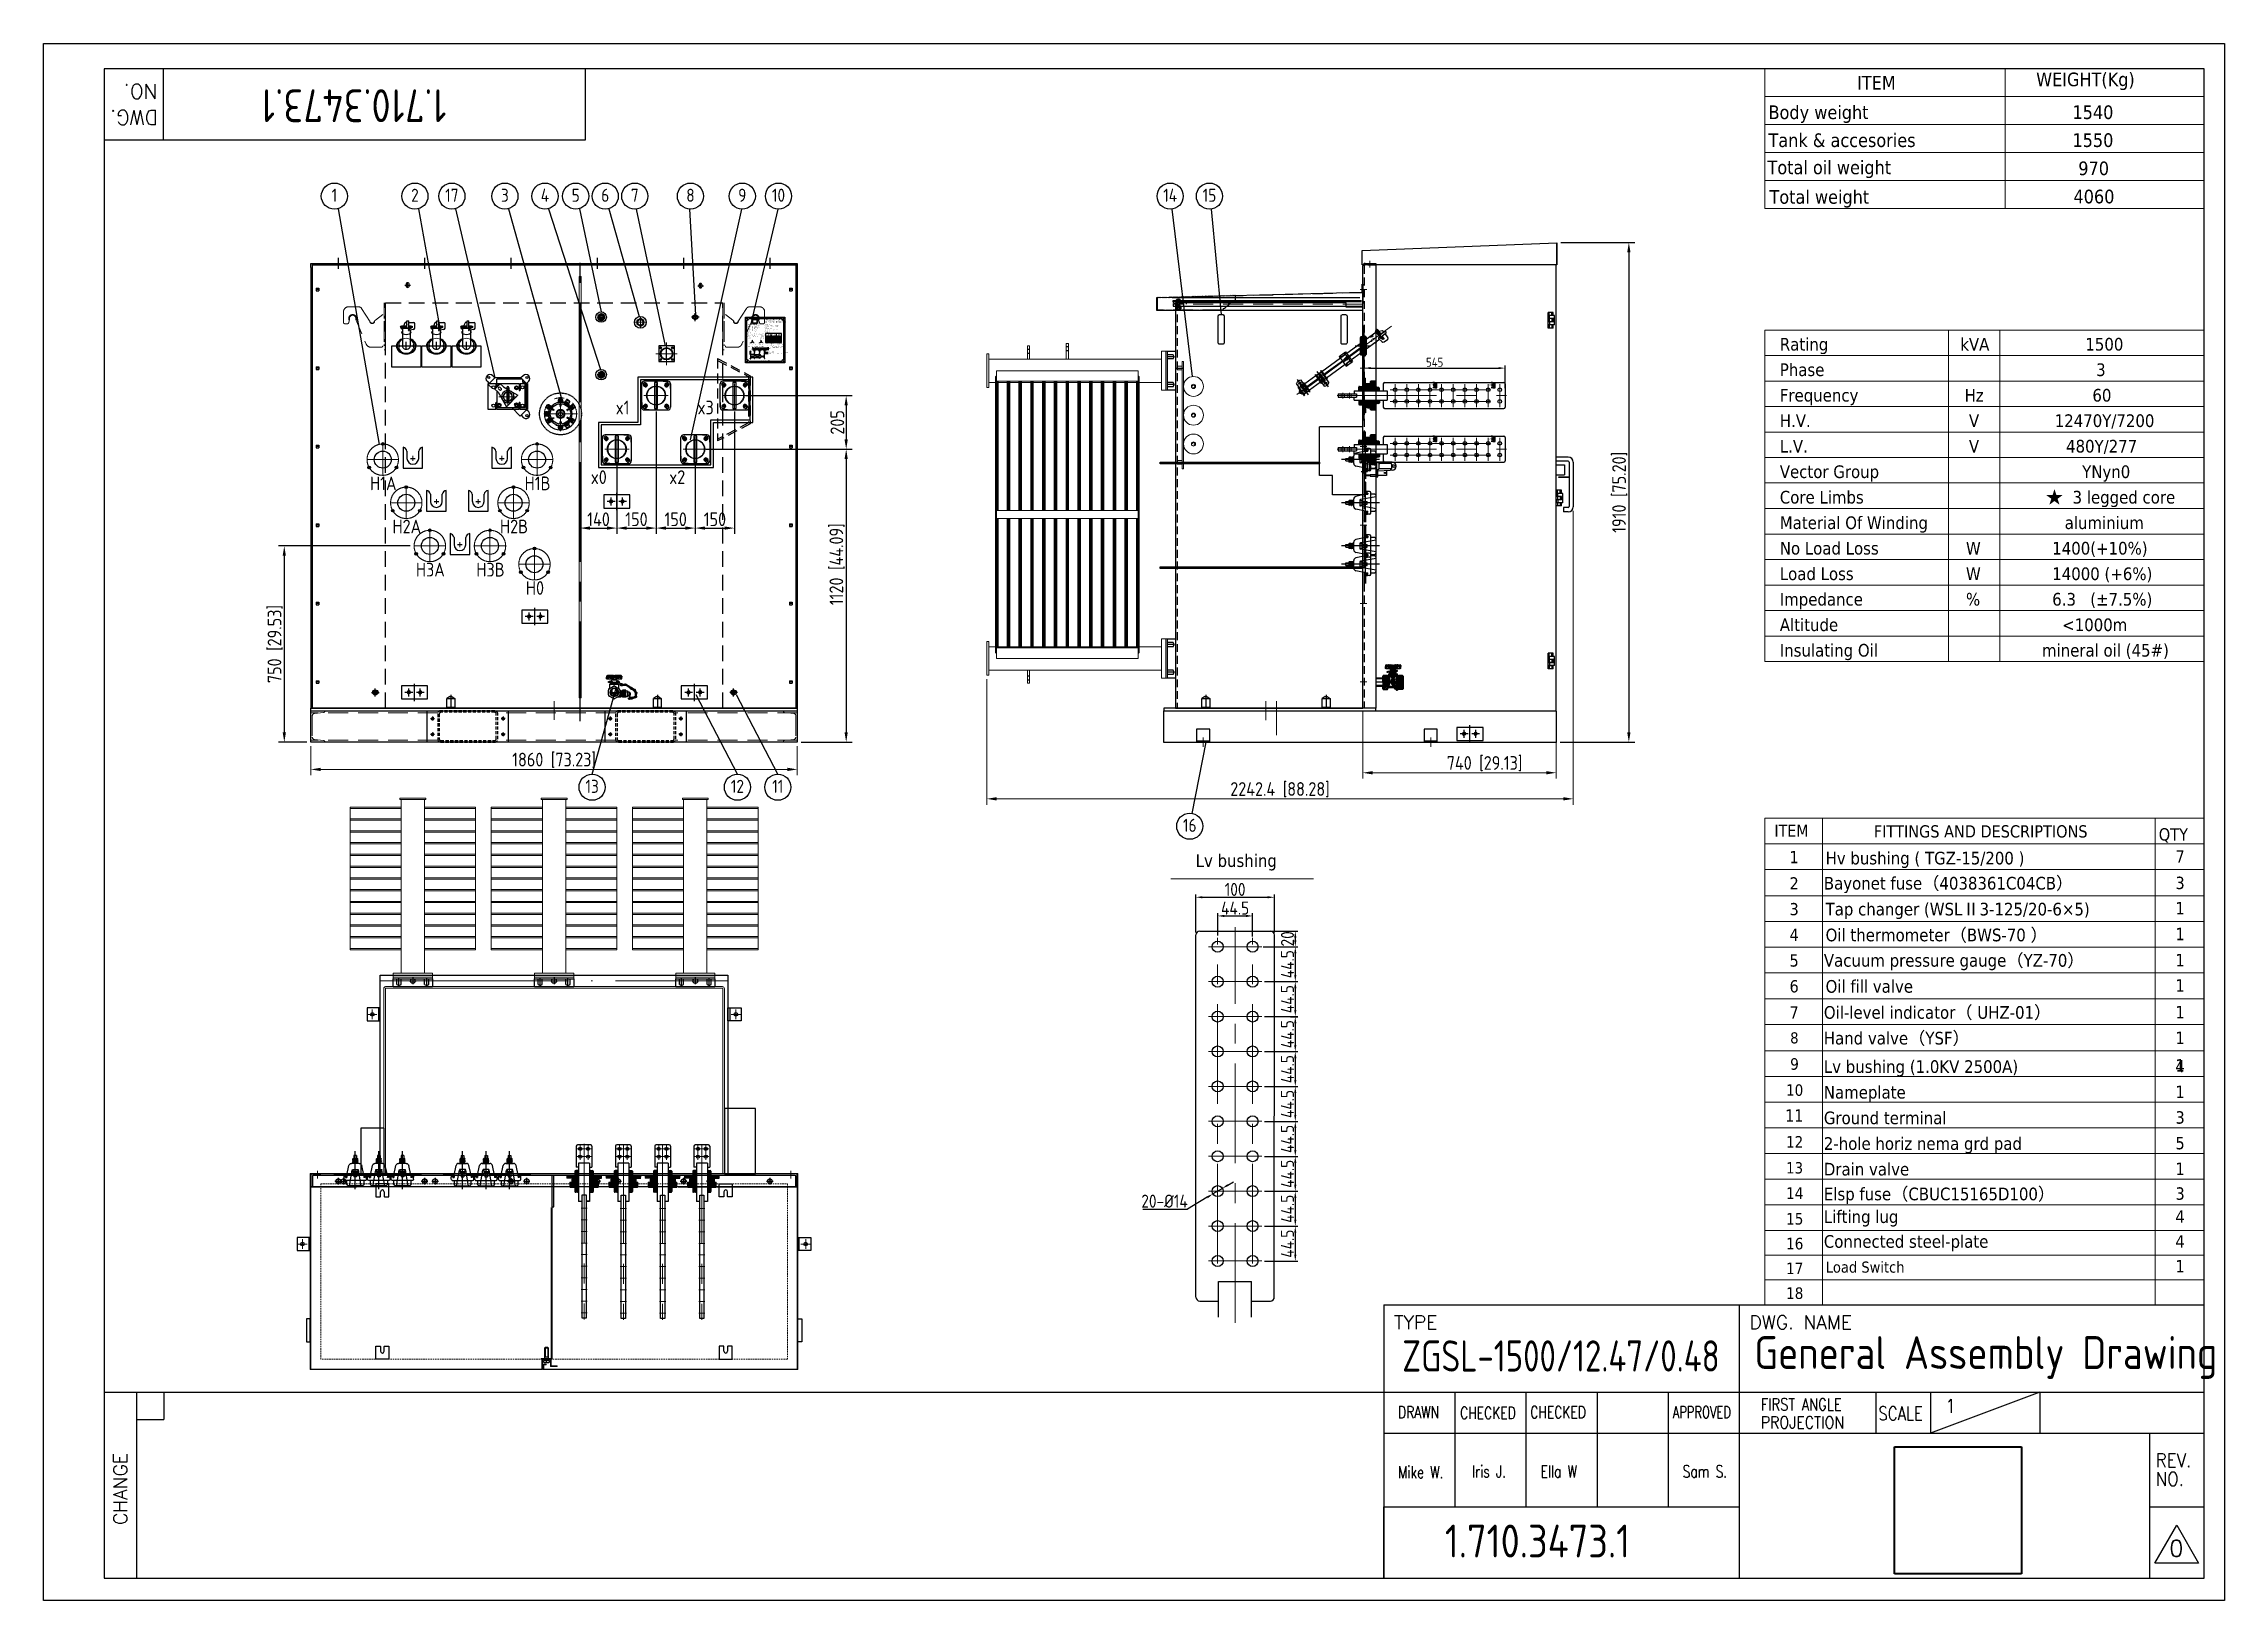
# Model space of a CAD drawing. Extents: x -9568 to -1230, y 8910 to 14862.
import ezdxf
from ezdxf.enums import TextEntityAlignment as Align

# ---------------------------------------------------------------- set-up
doc = ezdxf.new("R2010")
doc.units = 0
doc.header["$LTSCALE"] = 12
for name, pattern in [('ACAD_ISO04W100', [30, 24, -3, 0, -3]), ('CENTER', [50.8, 31.75, -6.35, 6.35, -6.35]), ('CENTER2', [28.575, 19.05, -3.175, 3.175, -3.175]), ('CENTERX2', [101.6, 63.5, -12.7, 12.7, -12.7]), ('DASHED', [0.75, 0.5, -0.25]), ('HIDDEN', [9.525, 6.35, -3.175])]:
    doc.linetypes.add(name, pattern=pattern)
doc.layers.get('0').update_dxf_attribs({"linetype": 'CONTINUOUS', "lineweight": 25})
doc.layers.get('Defpoints').update_dxf_attribs({"linetype": 'CONTINUOUS'})
for name, color, linetype in [('01', 7, 'CONTINUOUS'), ('01粗实线', 7, 'CONTINUOUS'), ('1', 4, 'CONTINUOUS'), ('10', 7, 'CONTINUOUS'), ('1轮廓实线层', 7, 'CONTINUOUS'), ('2', 3, 'CONTINUOUS'), ('2细线层', 4, 'CONTINUOUS'), ('3中心线层', 1, 'CENTER'), ('4标注层', 3, 'CONTINUOUS'), ('4虚线层', 6, 'DASHED'), ('5剖面线层', 2, 'CONTINUOUS'), ('5文字层', 3, 'CONTINUOUS'), ('Default', 7, 'CONTINUOUS'), ('PDF_Geometry', 7, 'CONTINUOUS'), ('PDF_Solid Fills', 7, 'CONTINUOUS'), ('PDF_Text', 7, 'CONTINUOUS'), ('尺寸线', 6, 'CONTINUOUS'), ('细线', 1, 'CONTINUOUS')]:
    doc.layers.add(name, color=color, linetype=linetype)
for name, color, linetype, lineweight in [('02细实线', 7, 'CONTINUOUS', 9), ('04细虚线', 6, 'HIDDEN', 18), ('06细中心线', 1, 'ACAD_ISO04W100', 20), ('1粗实线', 4, 'CONTINUOUS', 40), ('2中心线层', 1, 'CENTER', 25), ('2虚线层', 6, 'DASHED', 18), ('4', 7, 'CONTINUOUS', 30), ('7标注层', 4, 'CONTINUOUS', 20), ('中心线', 1, 'CENTER', 20), ('图层3', 7, 'CONTINUOUS', 30), ('图层5', 1, 'CENTER2', 18), ('标注、文本', 3, 'CONTINUOUS', 25), ('粗实线', 7, 'CONTINUOUS', 25), ('细实线', 7, 'CONTINUOUS', 9), ('虚线', 7, 'DASHED', 20), ('铁心', 3, 'CONTINUOUS', 0)]:
    doc.layers.add(name, color=color, linetype=linetype, lineweight=lineweight)
doc.styles.add('2倍', font='simfang.ttf', dxfattribs={"width": 0.66, "height": 7})
doc.styles.add('PDF FangSong', font='simfang.ttf')
doc.styles.add('PDF Microsoft YaHei', font='msyh.ttc')
doc.styles.add('ROMANS', font='romans.shx', dxfattribs={"bigfont": 'whgtxt.shx'})
doc.styles.get("Standard").update_dxf_attribs({"font": 'gbenor.shx', "bigfont": 'gbcbig.shx'})
doc.styles.add('Tahoma$001', font='tahoma.ttf', dxfattribs={"height": 2.159784})
doc.dimstyles.new('1-10横', dxfattribs={"dimscale": 10, "dimtxt": 3.5, "dimasz": 2.5, "dimexe": 1, "dimexo": 1, "dimgap": 0.5, "dimtad": 1, "dimtoh": 1, "dimdec": 1, "dimdsep": 46, "dimtxsty": 'Standard', "dimcen": 0.09, "dimclrd": 256, "dimclre": 256, "dimclrt": 256, "dimadec": 1, "dimazin": 0, "dimtfac": 1, "dimtdec": 1, "dimtmove": 0, "dimatfit": 3, "dimfxl": 1, "dimtzin": 0, "dimarcsym": 0})
doc.dimstyles.new('1-15横', dxfattribs={"dimscale": 15, "dimtxt": 3.5, "dimasz": 2.5, "dimexe": 1.5, "dimexo": 1, "dimgap": 0.5, "dimtad": 1, "dimtoh": 1, "dimtxsty": 'Standard', "dimcen": 2.5, "dimclrd": 256, "dimclre": 256, "dimclrt": 256, "dimadec": 0, "dimazin": 0, "dimtfac": 1, "dimtmove": 0, "dimatfit": 2, "dimfxl": 1, "dimarcsym": 0})
doc.dimstyles.new('1-15竖', dxfattribs={"dimscale": 15, "dimtxt": 3.5, "dimasz": 2.5, "dimexe": 1.5, "dimexo": 1, "dimgap": 0.5, "dimtad": 1, "dimtxsty": 'Standard', "dimcen": 2.5, "dimclrd": 256, "dimclre": 256, "dimclrt": 256, "dimadec": 0, "dimazin": 0, "dimtfac": 1, "dimtmove": 0, "dimatfit": 2, "dimfxl": 1, "dimarcsym": 0})
doc.dimstyles.new('1-15英寸横', dxfattribs={"dimscale": 15, "dimtxt": 3.5, "dimasz": 2.5, "dimexe": 1.5, "dimexo": 1, "dimgap": 0.5, "dimtad": 1, "dimtih": 1, "dimtoh": 1, "dimrnd": 1e-09, "dimzin": 12, "dimdsep": 46, "dimtxsty": 'Standard', "dimsah": 1, "dimcen": 0.09, "dimclrd": 256, "dimclre": 256, "dimclrt": 256, "dimadec": 0, "dimazin": 3, "dimtfac": 1, "dimtofl": 0, "dimtmove": 0, "dimatfit": 3, "dimfxl": 1, "dimfrac": 2, "dimtolj": 1, "dimtzin": 12, "dimlwd": -1, "dimlwe": -1, "dimarcsym": 0})
doc.dimstyles.new('1-15英寸竖', dxfattribs={"dimscale": 15, "dimtxt": 3.5, "dimasz": 2.5, "dimexe": 1.5, "dimexo": 1, "dimgap": 0.5, "dimtad": 1, "dimrnd": 1e-09, "dimzin": 12, "dimdsep": 46, "dimtxsty": 'Standard', "dimsah": 1, "dimcen": 0.09, "dimclrt": 256, "dimadec": 0, "dimazin": 3, "dimtfac": 1, "dimtofl": 0, "dimtmove": 0, "dimatfit": 3, "dimfxl": 1, "dimfrac": 2, "dimtolj": 1, "dimtzin": 12, "dimarcsym": 0})
doc.dimstyles.new('2倍', dxfattribs={"dimtxt": 7, "dimasz": 5, "dimexe": 2.5, "dimexo": 1.25, "dimgap": 1.25, "dimtad": 1, "dimtoh": 1, "dimdec": 4, "dimdsep": 46, "dimtxsty": '2倍', "dimcen": 5, "dimclrd": 256, "dimclre": 256, "dimclrt": 2, "dimadec": 4, "dimazin": 2, "dimtfac": 1, "dimtdec": 4, "dimtmove": 0, "dimatfit": 3, "dimfxl": 1, "dimlwd": -1, "dimlwe": -1, "dimarcsym": 0})
picture_1 = doc.add_image_def('image1.jpg', size_in_pixel=(470, 470))
pattern_1 = [(45, (-170.6443, -249.913), (-2.825036, 2.825036), [])]
pattern_2 = [(135, (-170.6443, -249.913), (-2.825036, -2.825036), [])]
pattern_3 = [(45, (-9108.8732, -1694.0829), (-0.97227182, 0.97227182), [])]
pattern_4 = [(315, (-4799.968, 13454.9518), (2.245064, 2.245064), []), (45, (-4799.968, 13454.9518), (-2.245064, 2.245064), [])]
pattern_5 = [(315, (-4799.968, 13659.9518), (2.245064, 2.245064), []), (45, (-4799.968, 13659.9518), (-2.245064, 2.245064), [])]
pattern_6 = [(135, (-7157.767, 10518.8691), (-1.122532, -1.122532), []), (225, (-7157.767, 10518.8691), (1.122532, -1.122532), [])]
pattern_7 = [(135, (-7007.767, 10518.8691), (-1.122532, -1.122532), []), (225, (-7007.767, 10518.8691), (1.122532, -1.122532), [])]
pattern_8 = [(135, (-7307.767, 10518.8691), (-1.122532, -1.122532), []), (225, (-7307.767, 10518.8691), (1.122532, -1.122532), [])]
pattern_9 = [(135, (-7457.767, 10518.8691), (-1.122532, -1.122532), []), (225, (-7457.767, 10518.8691), (1.122532, -1.122532), [])]

msp = doc.modelspace()

# ---------------------------------------------------------------- texts
at = {"color": 4}
msp.add_text('1.710.3473.1', height=125.450618, rotation=180, dxfattribs=at).set_placement((-8028.25612, 14687.51286))
at = {"color": 4, "width": 0.9}
msp.add_text('ZGSL-1500/12.47/0.48', height=119.1780871, dxfattribs=at).set_placement((-4373.94765, 9785.29019))
at = {"color": 4}
msp.add_text('1.710.3473.1', height=125.450618, dxfattribs=at).set_placement((-4210.94969, 9074.59608))
at = {"layer": '1', "color": 4}
msp.add_text('General Assembly Drawing', height=125.450618, dxfattribs=at).set_placement((-3027.44584, 9795.17084))
at = {"layer": '2', "style": 'ROMANS'}
for s, height, rotation, p in [('NO.', 56.452778, 180, (-9132.50037, 14707.62521)), ('DWG.', 56.452778, 180, (-9130.48864, 14607.48193)), ('CHANGE', 52.271091, 90, (-9249.33519, 9198.59775))]:
    msp.add_text(s, height=height, rotation=rotation, dxfattribs=at).set_placement(p)
for s, height, p in [('TYPE', 52.271091, (-4405.26639, 9947.29441)), ('DWG. NAME', 52.271091, (-3046.21803, 9947.29441)), ('1', 52.27109, (-2299.23725, 9627.5761))]:
    msp.add_text(s, height=height, dxfattribs=at).set_placement(p)
for s, height, width, p in [('FIRST ANGLE', 45.9985599, 0.8, (-3002.82353, 9636.84287)), ('DRAWN', 45.99856, 0.75, (-4389.91967, 9606.88964)), ('CHECKED', 45.99856, 0.75, (-4152.59302, 9603.9744)), ('CHECKED', 45.99856, 0.75, (-3884.49427, 9606.88966)), ('APPROVED', 45.99856, 0.7, (-3339.50783, 9606.88966)), ('PROJECTION', 45.99856, 0.86, (-3002.82353, 9567.90539)), ('SCALE', 52.271091, 0.8, (-2553.39735, 9598.94036)), ('Mike W.', 45.99856, 0.75, (-4389.70024, 9377.429)), ('Iris J.', 45.99856, 0.75, (-4106.99971, 9380.5185)), ('Ella W', 45.99856, 0.75, (-3845.06461, 9380.5185)), ('Sam S.', 45.99856, 0.75, (-3301.44527, 9380.5185)), ('REV.', 52.271091, 0.9, (-1493.44327, 9420.05215)), ('NO.', 52.271091, 0.9, (-1493.44327, 9348.76909))]:
    msp.add_text(s, height=height, dxfattribs=dict(at, width=width)).set_placement(p)
at = {"layer": '2', "color": 4, "style": 'ROMANS'}
msp.add_text('0', height=62.72531, dxfattribs=at).set_placement((-1440.75938, 9077.96985))
at = {"layer": '7标注层', "char_height": 52.5, "attachment_point": 5}
for s, insert in [('\\A1;x1', (-7354.75362, 13470.91211)), ('\\A1;x3', (-7037.17893, 13470.91211)), ('\\A1;H1A', (-8269.802, 13180.87019)), ('\\A1;H1B', (-7679.802, 13180.87019)), ('\\A1;x0', (-7445.78392, 13204.60997)), ('\\A1;x2', (-7145.78392, 13204.60997)), ('\\A1;H2A', (-8179.802, 13015.87019)), ('\\A1;H2B', (-7769.802, 13015.87019)), ('\\A1;H3A', (-8089.802, 12850.87019)), ('\\A1;H3B', (-7859.802, 12850.87019)), ('\\A1;H0', (-7689.802, 12780.87019))]:
    msp.add_mtext(s, dxfattribs=dict(at, insert=insert))
at = {"layer": '细线', "color": 3, "linetype": 'ByBlock', "lineweight": -3, "ltscale": 0.5, "char_height": 50, "width": 100, "attachment_point": 5}
for s, insert in [('1', (-8456.69719, 14282.35008, 884.3993)), ('2', (-8148.80563, 14282.35008, 884.3993)), ('17', (-8007.54296, 14282.35008, 884.3993)), ('3', (-7804.9276, 14282.35008, 884.3993)), ('4', (-7651.56847, 14282.35008, 884.3993)), ('5', (-7534.1186, 14282.35008, 884.3993)), ('6', (-7421.18604, 14282.35008, 884.3993)), ('7', (-7308.25347, 14282.35008, 884.3993)), ('8', (-7095.3209, 14282.35008, 884.3993)), ('9', (-6897.17893, 14282.35008, 884.3993)), ('10', (-6758.64831, 14282.35008, 884.3993)), ('14', (-5261.13257, 14282.35008, 884.3993)), ('15', (-5110.82802, 14282.35008, 884.3993)), ('13', (-7471.29709, 12022.5024, 884.3993)), ('12', (-6915.64392, 12022.5024, 884.3993)), ('11', (-6761.2863, 12022.5024, 884.3993)), ('16', (-5186.25578, 11873.52299, 884.3993))]:
    msp.add_mtext(s, dxfattribs=dict(at, insert=insert))
at = {"layer": '铁心', "style": 'Tahoma$001'}
for s, height, p in [('ITEM', 52.156988, (-2634.64266, 14686.52213)), ('Body weight', 52.1569876, (-2973.3279, 14573.46171)), ('1540', 52.156988, (-1811.30753, 14573.71987)), ('Tank & accesories', 52.1569876, (-2973.3279, 14466.6787)), ('1550', 52.156988, (-1811.30753, 14466.93685)), ('Total oil weight', 52.1569876, (-2977.08138, 14362.74488)), ('970', 52.156988, (-1788.87962, 14359.16593)), ('Total weight', 52.1569876, (-2969.57348, 14249.89577)), ('4060', 52.156988, (-1807.33626, 14251.42077)), ('Rating          ', 48.3965952, (-2930.14119, 13688.60828)), ('kVA', 48.396595, (-2240.13208, 13688.60828)), ('1500', 48.396595, (-1761.89407, 13688.60828)), ('Phase                     ', 48.3965952, (-2930.14119, 13591.07228)), ('3', 48.3966, (-1720.58024, 13591.07228)), ('Frequency', 48.396595, (-2930.14119, 13493.53628)), ('Hz', 48.396595, (-2223.60655, 13493.53628)), ('60', 48.396595, (-1734.92532, 13493.53628)), ('H.V. ', 48.396595, (-2930.14119, 13396.33894)), ('V', 48.3966, (-2207.08102, 13396.33894)), ('12470Y/7200', 48.3965952, (-1878.97356, 13396.33894)), ('L.V. ', 48.396595, (-2930.14119, 13298.80294)), ('V', 48.3966, (-2207.08102, 13298.80294)), ('480Y/277', 48.396595, (-1835.6622, 13298.80294)), ('Vector Group', 48.3965952, (-2930.14119, 13201.26694)), ('YNyn0', 48.396595, (-1774.1505, 13201.26694)), ('Core Limbs', 48.396595, (-2930.14119, 13103.73094)), ('★  3 legged core ', 48.3965952, (-1913.05033, 13103.73094)), ('Material Of Winding', 48.3965952, (-2930.14119, 13006.19494)), ('aluminium', 48.396595, (-1840.80988, 13006.19494)), ('No Load Loss', 48.3965952, (-2930.14119, 12908.65894)), ('W', 48.3966, (-2218.35625, 12908.65894)), ('1400(+10%)', 48.396595, (-1888.5439, 12908.65894)), ('Load Loss', 48.396595, (-2930.14119, 12811.12294)), ('W', 48.3966, (-2218.35625, 12811.12294)), ('14000 (+6%)', 48.3965952, (-1888.5439, 12811.12294)), ('Impedance', 48.396595, (-2930.14119, 12713.58694)), ('%%%', 48.396595, (-2218.35625, 12713.58694)), ('6.3   (±7.5%%%)', 48.3965952, (-1888.5439, 12713.58694)), ('Altitude ', 48.396595, (-2930.14119, 12616.05094)), ('<1000m ', 48.396595, (-1850.35156, 12616.05094)), ('Insulating Oil', 48.3965952, (-2930.14119, 12518.51494)), ('mineral oil (45#)', 48.3971718, (-1927.63681, 12518.51517)), ('ITEM', 46.102995, (-2950.89768, 11829.8117)), ('FITTINGS AND DESCRIPTIONS', 46.8401845, (-2570.74339, 11826.9866)), ('QTY', 47.321606, (-1481.41756, 11815.28264)), ('Lv bushing', 48.396595, (-5163.59666, 11714.40683)), ('1', 46.67413, (-2892.85446, 11728.82729)), ('Hv bushing ( TGZ-15/200 )', 48.3965952, (-2755.07911, 11724.10532)), ('7', 47.49187, (-1417.61859, 11730.17858)), ('2', 46.67413, (-2892.85446, 11628.32851)), ('Bayonet fuse（4038361C04CB）', 48.3965952, (-2761.72018, 11628.04838)), ('3', 47.49187, (-1417.61859, 11629.6798)), ('3', 46.67413, (-2892.85446, 11529.87238)), ('Tap changer (WSLⅡ3-125/20-6×5)', 48.3965952, (-2755.07911, 11529.03146)), ('1', 47.49187, (-1417.61859, 11533.06207)), ('4', 46.67413, (-2892.85446, 11431.82479)), ('Oil thermometer（BWS-70 ）', 48.3965952, (-2755.07911, 11430.16681)), ('1', 47.49187, (-1417.61859, 11434.19741)), ('5', 46.67413, (-2892.85446, 11333.36866)), ('Vacuum pressure gauge（YZ-70）', 48.3965952, (-2761.72018, 11333.08854)), ('1', 47.49187, (-1417.61859, 11334.71996)), ('6', 46.67413, (-2892.85446, 11234.91254)), ('Oil fill valve', 48.3965952, (-2755.07911, 11233.66309)), ('1', 47.49187, (-1417.61859, 11237.6937)), ('7', 46.67413, (-2892.85446, 11134.82229)), ('Oil-level indicator（ UHZ-01）', 48.3965952, (-2761.72018, 11134.13364)), ('1', 47.49187, (-1417.61859, 11135.76506)), ('Hand valve（YSF）', 48.3965952, (-2761.72018, 11035.67751)), ('8', 42.59351, (-2890.5045, 11039.63442)), ('1', 47.49187, (-1417.61859, 11037.30893)), ('9', 44.18167, (-2890.5045, 10939.13564)), ('Lv bushing (1.0KV 2500A)', 48.3965952, (-2761.72018, 10927.0081)), ('4', 47.49187, (-1417.61859, 10929.04805)), ('1', 47.49187, (-1417.61859, 10932.3163)), ('10', 43.871075, (-2906.336, 10839.45392)), ('Nameplate', 48.396595, (-2761.72018, 10828.96051)), ('1', 47.49187, (-1417.61859, 10831.00045)), ('11', 46.674135, (-2909.74139, 10740.99779)), ('Ground terminal', 48.3965952, (-2761.72018, 10730.91291)), ('3', 47.49187, (-1417.61859, 10732.95286)), ('12', 43.68992, (-2906.336, 10641.72461)), ('2-hole horiz nema grd pad', 48.3965952, (-2761.72018, 10632.86532)), ('5', 47.49187, (-1417.61859, 10634.90527)), ('13', 43.342299, (-2906.336, 10542.45142)), ('Drain valve ', 48.3965952, (-2761.72018, 10534.81773)), ('1', 47.49187, (-1417.61859, 10536.85768)), ('14', 44.181672, (-2906.336, 10445.22089)), ('Elsp fuse（CBUC15165D100）', 48.3965952, (-2761.72018, 10440.03839)), ('3', 47.49187, (-1417.61859, 10442.07834)), ('15', 44.181672, (-2906.336, 10347.1733)), ('Lifting lug', 48.3965952, (-2761.72018, 10353.24043)), ('4', 47.49187, (-1417.61859, 10353.8355)), ('16', 44.181672, (-2906.336, 10252.39396)), ('Connected steel-plate', 48.3965952, (-2761.72018, 10258.46109)), ('4', 47.49187, (-1417.61859, 10259.05617)), ('17', 44.181672, (-2906.336, 10157.61462)), ('1', 47.49187, (-1417.61859, 10164.27683)), ('18', 44.181672, (-2906.336, 10062.83528))]:
    msp.add_text(s, height=height, dxfattribs=at).set_placement(p)
at = {"layer": '铁心', "extrusion": (-0.004685, -0.017452, 0.999837), "style": 'Tahoma$001'}
msp.add_text('Load Switch', height=42.3470208, rotation=15.028911332, dxfattribs=at).set_placement((-5295.83999, 9100.81188, -125.74867))
at = {"layer": '铁心', "insert": (-1949.95063, 14751.33637), "char_height": 52.156988, "width": 570.4056861, "attachment_point": 1, "style": 'Tahoma$001'}
msp.add_mtext('WEIGHT(Kg)', dxfattribs=at)

# ---------------------------------------------------------------- blocks, each defined once
blk = doc.blocks.new('*D8444')
at = {"layer": '7标注层'}
for p, q in [((-3720, 13076.3), (-3720, 11952.3)), ((-5962.4, 12432), (-5962.4, 11952.3)), ((-3757.5, 11974.8), (-5924.9, 11974.8))]:
    blk.add_line(p, q, dxfattribs=at)
for points in [[(-5924.9, 11981.1), (-5924.9, 11968.6), (-5962.4, 11974.8)], [(-3757.5, 11968.6), (-3757.5, 11981.1), (-3720, 11974.8)]]:
    blk.add_solid(points, dxfattribs=at)
at = {"layer": 'Defpoints', "color": 0}
for p in [(-3720, 13091.3), (-5962.4, 12447), (-5962.4, 11974.8)]:
    blk.add_point(p, dxfattribs=at)
at = {"layer": '7标注层', "insert": (-4841.2, 12009.7), "char_height": 52.5, "attachment_point": 5}
blk.add_mtext('\\A1;\\A1;2242.4 [88.28]', dxfattribs=at)
blk = doc.blocks.new('*D8445')
at = {"layer": '7标注层'}
for p, q in [((-4525, 12307.5), (-4525, 12052)), ((-3785, 12301.5), (-3785, 12052)), ((-3822.5, 12074.5), (-4487.5, 12074.5))]:
    blk.add_line(p, q, dxfattribs=at)
for points in [[(-4487.5, 12080.7), (-4487.5, 12068.2), (-4525, 12074.5)], [(-3822.5, 12068.2), (-3822.5, 12080.7), (-3785, 12074.5)]]:
    blk.add_solid(points, dxfattribs=at)
at = {"layer": 'Defpoints', "color": 0}
for p in [(-4525, 12322.5), (-3785, 12316.5), (-4525, 12074.5)]:
    blk.add_point(p, dxfattribs=at)
at = {"layer": '7标注层', "insert": (-4059, 12109.3), "char_height": 52.5, "attachment_point": 5}
blk.add_mtext('\\A1;\\A1;740 [29.13]', dxfattribs=at)
blk = doc.blocks.new('*U8088')
at = {"layer": '中心线'}
blk.add_line((-12.9, 0), (12.9, 0), dxfattribs=at)
blk = doc.blocks.new('*U8087')
at = {"layer": '1轮廓实线层'}
for p in [(0, 1500), (0, 1200), (0, 900), (0, 600), (0, 300), (0, 0)]:
    blk.add_blockref('*U8088', p, dxfattribs=at)
blk = doc.blocks.new('G$C66749BFF')
at = {"layer": '4虚线层', "ltscale": 5}
for p, q in [((-44, 1691), (-44, 0)), ((0, 1694), (-41, 1694))]:
    blk.add_line(p, q, dxfattribs=at)
blk.add_arc((-41, 1691), 3, 90, 180, dxfattribs=at)
at = {"layer": '中心线'}
blk.add_line((-22.5, 1684.3), (-22.5, 1710.2), dxfattribs=at)
at = {"layer": '粗实线'}
for p, q in [((-50, 0), (-50, 1691)), ((-41, 1700), (0, 1700)), ((0, 1700), (0, 1695)), ((0, 1695), (0, 0)), ((0, 0), (-50, 0))]:
    blk.add_line(p, q, dxfattribs=at)
blk.add_arc((-41, 1691), 9, 90, 180, dxfattribs=at)
at = {"layer": '1轮廓实线层'}
blk.add_blockref('*U8087', (-47, 100), dxfattribs=at)
blk = doc.blocks.new('A$C59A5210C')
h = blk.add_hatch()
h.set_pattern_fill('ANSI31', color=256, scale=9, angle=90, style=0)
h.set_pattern_definition([(135, (79.2996, -92.0502), (-0.795495, -0.795495), [])])
edge = h.paths.add_edge_path()
edge.add_spline(control_points=[(0, -73.4), (-0.9, -74), (2, -67.1), (6, -74.4), (5, -73.4)], knot_values=[0, 0, 0, 0, 3.307297, 7.489821, 7.489821, 7.489821, 7.489821], degree=3, periodic=0)
edge.add_line((5, -73.4), (5, -32.5))
edge.add_line((5, -32.5), (0, -32.5))
edge.add_line((0, -32.5), (0, -73.4))
edge = h.paths.add_edge_path()
edge.add_line((0, 32.5), (5, 32.5))
edge.add_line((5, 32.5), (5, 77.6))
edge.add_spline(control_points=[(5, 77.6), (6.2, 77.6), (2.8, 83.7), (-1.2, 77), (0, 77.6)], knot_values=[0, 0, 0, 0, 3.571642, 7.693245, 7.693245, 7.693245, 7.693245], degree=3, periodic=0)
edge.add_line((0, 77.6), (0, 32.5))
h = blk.add_hatch()
h.set_pattern_fill('ANSI31', color=3, scale=8, angle=90, style=0)
h.set_pattern_definition([(135, (1573.9492, -8886.7456), (-0.70710678, -0.70710678), [])])
h.paths.add_polyline_path([(5, -43), (12.3, -43, -0.414214), (10.3, -41), (10.3, -39.1, -0.414214), (12.3, -37.1), (13.9, -37.1), (13.9, -32.5), (5, -32.5)])
h.paths.add_polyline_path([(13.9, 32.5), (13.9, 37.1), (12.3, 37.1, -0.414214), (10.3, 39.1), (10.3, 41, -0.414214), (12.3, 43), (5, 43), (5, 32.5)])
at = {"color": 4, "linetype": 'CENTER'}
blk.add_line((58, 0), (-86.5, 0), dxfattribs=at)
at = {"color": 2}
for p, q in [((-70, -5), (-70, 5)), ((-70, 5), (-58.8, 5)), ((-58.8, 7.5), (-58.8, -7.5)), ((-50.4, 4.6), (-58.8, 4.6)), ((-58.5, 8.6), (-58, 9.2)), ((-58.5, 5.3), (-58, 4.6)), ((-58.5, 4), (-58, 4.6)), ((-51.2, 9.2), (-58, 9.2)), ((-50.7, 8.6), (-51.2, 9.2)), ((-50.7, 5.3), (-51.2, 4.6)), ((-50.7, 4), (-51.2, 4.6)), ((-50.4, 10), (-50.4, -10)), ((-50.4, 10), (-48.4, 10)), ((-50.4, -7.5), (-50.4, 7.5)), ((-48.4, 10), (-48.4, -10)), ((-40, 4.6), (-48.4, 4.6)), ((-48.1, 8.6), (-47.6, 9.2)), ((-48.1, 5.3), (-47.6, 4.6)), ((-48.1, 4), (-47.6, 4.6)), ((-40.8, 9.2), (-47.6, 9.2)), ((-40.3, 8.6), (-40.8, 9.2)), ((-40.3, 5.3), (-40.8, 4.6)), ((-40.3, 4), (-40.8, 4.6)), ((-40, -7.5), (-40, 7.5)), ((-8.7, 9.1), (-6, 9.1)), ((-6, 3.1), (-8.7, 3.1)), ((-6, -9.1), (-6, 9.1)), ((-6, 5), (11.3, 5)), ((11.3, -5), (11.3, 5)), ((-70, -5), (-58.8, -5)), ((-50.4, -4.6), (-58.8, -4.6)), ((-58.5, -4), (-58, -4.6)), ((-58.5, -5.3), (-58, -4.6)), ((-58.5, -8.6), (-58, -9.2)), ((-51.2, -9.2), (-58, -9.2)), ((-50.7, -4), (-51.2, -4.6)), ((-50.7, -5.3), (-51.2, -4.6)), ((-50.7, -8.6), (-51.2, -9.2)), ((-50.4, -10), (-48.4, -10)), ((-40, -4.6), (-48.4, -4.6)), ((-48.1, -4), (-47.6, -4.6)), ((-48.1, -5.3), (-47.6, -4.6)), ((-48.1, -8.6), (-47.6, -9.2)), ((-40.8, -9.2), (-47.6, -9.2)), ((-40.3, -4), (-40.8, -4.6)), ((-40.3, -5.3), (-40.8, -4.6)), ((-40.3, -8.6), (-40.8, -9.2)), ((-6, -3.1), (-8.7, -3.1)), ((-8.7, -9.1), (-6, -9.1)), ((-6, -5), (11.3, -5))]:
    blk.add_line(p, q, dxfattribs=at)
at = {"color": 3}
for p, q in [((-40, -14.9), (-40, 14.9)), ((5, 32.5), (-32.1, 24.7)), ((-17.1, 9.1), (-17.1, -9.1)), ((-17.1, 9.1), (-8.7, 9.1)), ((45, 22.5), (-14.7, 12)), ((-8.7, -9.1), (-8.7, 9.1)), ((5, -43), (5, 43)), ((20, 43), (5, 43)), ((5, 32.5), (13.9, 32.5)), ((10.3, 41), (10.3, 39.1)), ((12.3, 37.1), (13.9, 37.1)), ((13.9, 37.1), (13.9, 32.5)), ((25, -38), (25, 38)), ((40, 32.5), (25, 32.5)), ((45, -27.5), (45, 27.5)), ((5, -32.5), (-32.1, -24.7)), ((-17.1, -9.1), (-8.7, -9.1)), ((45, -22.5), (-14.7, -12)), ((5, -32.5), (13.9, -32.5)), ((5, -43), (12.3, -43)), ((10.3, -41), (10.3, -39.1)), ((12.3, -37.1), (13.9, -37.1)), ((20, -43), (12.3, -43)), ((13.9, -37.1), (13.9, -32.5)), ((25, -32.5), (40, -32.5))]:
    blk.add_line(p, q, dxfattribs=at)
for p, q in [((0, 77.6), (0, 32.5)), ((5, 32.5), (0, 32.5)), ((5, 77.6), (5, 32.5)), ((0, -32.5), (0, -73.4)), ((5, -32.5), (0, -32.5)), ((5, -32.5), (5, -73.4))]:
    blk.add_line(p, q)
at = {"color": 2}
for centre, start, end in [((-56.8, 7.5), 146.51084, 180), ((-56.8, 6.4), 180, 213.48916), ((-56.8, 2.9), 146.51084, 180), ((-52.4, 7.5), 0, 33.48916), ((-52.4, 6.4), 326.51084, 0), ((-52.4, 2.9), 0, 33.48916), ((-46.4, 7.5), 146.51084, 180), ((-46.4, 6.4), 180, 213.48916), ((-46.4, 2.9), 146.51084, 180), ((-42, 7.5), 0, 33.48916), ((-42, 6.4), 326.51084, 0), ((-42, 2.9), 0, 33.48916), ((-56.8, -2.9), 180, 213.48916), ((-56.8, -6.4), 146.51084, 180), ((-56.8, -7.5), 180, 213.48916), ((-52.4, -2.9), 326.51084, 0), ((-52.4, -6.4), 0, 33.48916), ((-52.4, -7.5), 326.51084, 0), ((-46.4, -2.9), 180, 213.48916), ((-46.4, -6.4), 146.51084, 180), ((-46.4, -7.5), 180, 213.48916), ((-42, -2.9), 326.51084, 0), ((-42, -6.4), 0, 33.48916), ((-42, -7.5), 326.51084, 0)]:
    blk.add_arc(centre, 2, start, end, dxfattribs=at)
at = {"color": 3}
for centre, radius, start, end in [((-30, 14.9), 10, 101.91411, 180), ((-14.1, 9.1), 3, 99.93794, 180), ((12.3, 41), 2, 90, 180), ((12.3, 39.1), 2, 180, 270), ((20, 38), 5, 0, 90), ((40, 27.5), 5, 0, 90), ((-30, -14.9), 10, 180, 258.08589), ((-14.1, -9.1), 3, 180, 260.06206), ((12.3, -39.1), 2, 90, 180), ((12.3, -41), 2, 180, 270), ((20, -38), 5, 270, 0), ((40, -27.5), 5, 270, 0)]:
    blk.add_arc(centre, radius, start, end, dxfattribs=at)
for points, start_tangent, end_tangent in [([(0, 77.6), (2.9, 80.5), (5, 77.6)], (0.889806, 0.456339), (1, 0)), ([(5, -73.4), (1.8, -70.7), (0, -73.4)], (-0.694356, 0.719632), (-0.83761, -0.546268))]:
    blk.add_spline(points, degree=3, dxfattribs=dict(start_tangent=start_tangent, end_tangent=end_tangent))
at = {"layer": '3中心线层'}
blk.add_line((0, 6.9), (0, -6.9), dxfattribs=at)
blk = doc.blocks.new('G$C69E41731')
at = {"layer": '粗实线'}
for p, q in [((-6, 48.2), (6, 48.2)), ((-6, 14), (6, 14)), ((0, -6.6), (0, 0))]:
    blk.add_line(p, q, dxfattribs=at)
at = {"layer": '粗实线', "color": 1}
for p, q in [((-5.1, 49.1), (-5.1, 14)), ((5.1, 49.1), (5.1, 14))]:
    blk.add_line(p, q, dxfattribs=at)
at = {"layer": '粗实线'}
blk.add_lwpolyline([(9.5, -7.5), (11, -6.7), (11, 0), (-11, 0), (-11, -6.7), (-9.5, -7.5)], close=True, dxfattribs=at)
for points in [[(-6.6, 0, 0.414214), (-6, 0.6), (-6, 48.2), (-4.2, 50), (4.2, 50), (6, 48.2), (6, 0.6, 0.414214), (6.6, 0, -0.414214)], [(-10.6, -6.9, 0.131652), (-8.2, -7.5)], [(8.2, -7.5, 0.131652), (10.6, -6.9, -0.289911)]]:
    blk.add_lwpolyline(points, format="xyb", dxfattribs=at)
for centre, start, end in [((-5.5, 10.5), 270, 287.74088), ((5.5, 10.5), 252.25912, 270)]:
    blk.add_arc(centre, 18, start, end, dxfattribs=at)
blk = doc.blocks.new('A$C12A65C12')
for p, q in [((-10, 12), (10, 12)), ((-10, 0), (-10, 12)), ((-10, 0), (10, 0)), ((-5, 0), (-5, 12)), ((5, 0), (5, 12)), ((10, 0), (10, 12)), ((-10, -12), (10, -12)), ((-10, -24), (-10, -12)), ((-10, -24), (10, -24)), ((-10, -36), (10, -36)), ((-10, -48), (-10, -36)), ((-10, -48), (10, -48)), ((-5, -12), (-5, -24)), ((-5, -36), (-5, -48)), ((5, -12), (5, -24)), ((5, -36), (5, -48)), ((10, -24), (10, -12)), ((10, -48), (10, -36))]:
    blk.add_line(p, q)
blk = doc.blocks.new('*D8446')
at = {"layer": '7标注层', "color": 0, "lineweight": -2}
for p, q in [((-3768, 14101.5), (-3484.8, 14101.5)), ((-3507.3, 14064), (-3507.3, 12229)), ((-3770, 12191.5), (-3484.8, 12191.5))]:
    blk.add_line(p, q, dxfattribs=at)
at = {"layer": '7标注层', "color": 0}
for points in [[(-3501.1, 14064), (-3513.6, 14064), (-3507.3, 14101.5)], [(-3513.6, 12229), (-3501.1, 12229), (-3507.3, 12191.5)]]:
    blk.add_solid(points, dxfattribs=at)
at = {"layer": 'Defpoints', "color": 0}
for p in [(-3783, 14101.5), (-3785, 12191.5), (-3507.3, 12191.5)]:
    blk.add_point(p, dxfattribs=at)
at = {"layer": '7标注层', "insert": (-3542.2, 13146.5), "char_height": 52.5, "attachment_point": 5, "rotation": 90}
blk.add_mtext('\\A1;1910 [75.20]', dxfattribs=at)
blk = doc.blocks.new('接地支板')
at = {"layer": '1', "color": 1, "linetype": 'CENTERX2', "lineweight": -3}
blk.add_line((0, -33.1), (0, 33.1), dxfattribs=at)
at = {"layer": '1轮廓实线层'}
for centre in [(-22, 0), (22, 0)]:
    blk.add_circle(centre, 5, dxfattribs=at)
for centre in [(-22, 0), (22, 0)]:
    blk.add_arc(centre, 6, 0, 283.85193, dxfattribs=at)
at = {"layer": '2细线层'}
for p, q in [((50, 25), (-50, 25)), ((-50, 25), (-50, -25)), ((50, -25), (50, 25)), ((-50, -25), (50, -25))]:
    blk.add_line(p, q, dxfattribs=at)
at = {"layer": '3中心线层', "color": 1}
for p, q in [((-22, -15), (-22, 15)), ((-22, -15), (-22, 15)), ((22, -15), (22, 15)), ((22, -15), (22, 15)), ((-7, 0), (-37, 0)), ((37, 0), (7, 0))]:
    blk.add_line(p, q, dxfattribs=at)
blk = doc.blocks.new('G$CB8105335')
at = {"layer": '10', "linetype": 'Continuous', "lineweight": 18}
h = blk.add_hatch(dxfattribs=at)
h.set_pattern_fill('ANSI31', color=256, scale=1.258332, style=0)
h.set_pattern_definition(pattern_1)
edge = h.paths.add_edge_path(flags=0)
edge.add_spline(control_points=[(5.2, 16), (5.2, 15.8), (5.3, 15.6), (5.4, 15.4), (5.4, 15.3), (5.4, 15.1), (5.5, 15), (5.5, 14.9), (5.5, 14.8), (5.6, 14.7)], knot_values=[0, 0, 0, 0, 0.00059, 0.00059, 0.00059, 0.000933, 0.000933, 0.000933, 0.001275, 0.001275, 0.001275, 0.001275], weights=[1, 1, 1, 1, 1, 1, 1, 1, 1, 1], degree=3, periodic=0)
edge.add_line((5.6, 14.7), (6.5, 14.7))
edge.add_spline(control_points=[(6.5, 14.7), (6.5, 14.9), (6.6, 15.1), (6.7, 15.3), (6.7, 15.4), (6.7, 15.5), (6.8, 15.6), (6.8, 15.7), (6.8, 15.8), (6.9, 16)], knot_values=[0, 0, 0, 0, 0.00059, 0.00059, 0.00059, 0.000933, 0.000933, 0.000933, 0.001275, 0.001275, 0.001275, 0.001275], weights=[1, 1, 1, 1, 1, 1, 1, 1, 1, 1], degree=3, periodic=0)
edge.add_spline(control_points=[(6.9, 16), (7, 15.8), (7, 15.6), (7.1, 15.4), (7.1, 15.3), (7.2, 15.1), (7.2, 15), (7.2, 14.9), (7.3, 14.8), (7.3, 14.7)], knot_values=[0, 0, 0, 0, 0.00059, 0.00059, 0.00059, 0.000933, 0.000933, 0.000933, 0.001275, 0.001275, 0.001275, 0.001275], weights=[1, 1, 1, 1, 1, 1, 1, 1, 1, 1], degree=3, periodic=0)
edge.add_line((7.3, 14.7), (8.2, 14.7))
edge.add_spline(control_points=[(8.2, 14.7), (8.2, 14.9), (8.3, 15.1), (8.4, 15.3), (8.4, 15.4), (8.5, 15.5), (8.5, 15.6), (8.5, 15.7), (8.6, 15.8), (8.6, 16)], knot_values=[0, 0, 0, 0, 0.00059, 0.00059, 0.00059, 0.000933, 0.000933, 0.000933, 0.001275, 0.001275, 0.001275, 0.001275], weights=[1, 1, 1, 1, 1, 1, 1, 1, 1, 1], degree=3, periodic=0)
edge.add_spline(control_points=[(8.6, 16), (8.7, 15.8), (8.7, 15.6), (8.8, 15.4), (8.8, 15.3), (8.9, 15.1), (8.9, 15), (9, 14.9), (9, 14.8), (9, 14.7)], knot_values=[0, 0, 0, 0, 0.00059, 0.00059, 0.00059, 0.000933, 0.000933, 0.000933, 0.001275, 0.001275, 0.001275, 0.001275], weights=[1, 1, 1, 1, 1, 1, 1, 1, 1, 1], degree=3, periodic=0)
edge.add_line((9, 14.7), (9.9, 14.7))
edge.add_spline(control_points=[(9.9, 14.7), (10, 14.9), (10, 15.1), (10.1, 15.3), (10.1, 15.4), (10.2, 15.5), (10.2, 15.6), (10.3, 15.7), (10.3, 15.8), (10.3, 16)], knot_values=[0, 0, 0, 0, 0.00059, 0.00059, 0.00059, 0.000933, 0.000933, 0.000933, 0.001275, 0.001275, 0.001275, 0.001275], weights=[1, 1, 1, 1, 1, 1, 1, 1, 1, 1], degree=3, periodic=0)
edge.add_spline(control_points=[(10.3, 16), (10.4, 15.8), (10.5, 15.6), (10.5, 15.4), (10.6, 15.3), (10.6, 15.1), (10.6, 15), (10.7, 14.9), (10.7, 14.8), (10.8, 14.7)], knot_values=[0, 0, 0, 0, 0.00059, 0.00059, 0.00059, 0.000933, 0.000933, 0.000933, 0.001275, 0.001275, 0.001275, 0.001275], weights=[1, 1, 1, 1, 1, 1, 1, 1, 1, 1], degree=3, periodic=0)
edge.add_line((10.8, 14.7), (11.6, 14.7))
edge.add_spline(control_points=[(11.6, 14.7), (11.7, 14.9), (11.8, 15.1), (11.8, 15.3), (11.9, 15.4), (11.9, 15.5), (11.9, 15.6), (12, 15.7), (12, 15.8), (12.1, 16)], knot_values=[0, 0, 0, 0, 0.00059, 0.00059, 0.00059, 0.000933, 0.000933, 0.000933, 0.001275, 0.001275, 0.001275, 0.001275], weights=[1, 1, 1, 1, 1, 1, 1, 1, 1, 1], degree=3, periodic=0)
edge.add_spline(control_points=[(12.1, 16), (12.1, 15.8), (12.2, 15.6), (12.2, 15.4), (12.3, 15.3), (12.3, 15.1), (12.4, 15), (12.4, 14.9), (12.4, 14.8), (12.5, 14.7)], knot_values=[0, 0, 0, 0, 0.00059, 0.00059, 0.00059, 0.000933, 0.000933, 0.000933, 0.001275, 0.001275, 0.001275, 0.001275], weights=[1, 1, 1, 1, 1, 1, 1, 1, 1, 1], degree=3, periodic=0)
edge.add_line((12.5, 14.7), (13.4, 14.7))
edge.add_spline(control_points=[(13.4, 14.7), (13.4, 14.9), (13.5, 15.1), (13.5, 15.3), (13.6, 15.4), (13.6, 15.5), (13.7, 15.6), (13.7, 15.7), (13.7, 15.8), (13.8, 16)], knot_values=[0, 0, 0, 0, 0.00059, 0.00059, 0.00059, 0.000933, 0.000933, 0.000933, 0.001275, 0.001275, 0.001275, 0.001275], weights=[1, 1, 1, 1, 1, 1, 1, 1, 1, 1], degree=3, periodic=0)
edge.add_spline(control_points=[(13.8, 16), (13.8, 15.8), (13.9, 15.6), (14, 15.4), (14, 15.3), (14, 15.1), (14.1, 15), (14.1, 14.9), (14.2, 14.8), (14.2, 14.7)], knot_values=[0, 0, 0, 0, 0.00059, 0.00059, 0.00059, 0.000933, 0.000933, 0.000933, 0.001275, 0.001275, 0.001275, 0.001275], weights=[1, 1, 1, 1, 1, 1, 1, 1, 1, 1], degree=3, periodic=0)
edge.add_line((14.2, 14.7), (15.1, 14.7))
edge.add_spline(control_points=[(15.1, 14.7), (15.1, 14.9), (15.2, 15.1), (15.3, 15.3), (15.3, 15.4), (15.3, 15.5), (15.4, 15.6), (15.4, 15.7), (15.5, 15.8), (15.5, 16)], knot_values=[0, 0, 0, 0, 0.00059, 0.00059, 0.00059, 0.000933, 0.000933, 0.000933, 0.001275, 0.001275, 0.001275, 0.001275], weights=[1, 1, 1, 1, 1, 1, 1, 1, 1, 1], degree=3, periodic=0)
edge.add_spline(control_points=[(15.5, 16), (15.6, 15.8), (15.6, 15.6), (15.7, 15.4), (15.7, 15.3), (15.8, 15.1), (15.8, 15), (15.8, 14.9), (15.9, 14.8), (15.9, 14.7)], knot_values=[0, 0, 0, 0, 0.00059, 0.00059, 0.00059, 0.000933, 0.000933, 0.000933, 0.001275, 0.001275, 0.001275, 0.001275], weights=[1, 1, 1, 1, 1, 1, 1, 1, 1, 1], degree=3, periodic=0)
edge.add_line((15.9, 14.7), (16.8, 14.7))
edge.add_spline(control_points=[(16.8, 14.7), (16.9, 14.9), (16.9, 15.1), (17, 15.3), (17, 15.4), (17.1, 15.5), (17.1, 15.6), (17.1, 15.7), (17.2, 15.8), (17.2, 16)], knot_values=[0, 0, 0, 0, 0.00059, 0.00059, 0.00059, 0.000933, 0.000933, 0.000933, 0.001275, 0.001275, 0.001275, 0.001275], weights=[1, 1, 1, 1, 1, 1, 1, 1, 1, 1], degree=3, periodic=0)
edge.add_spline(control_points=[(17.2, 16), (17.3, 15.8), (17.4, 15.6), (17.4, 15.4), (17.5, 15.3), (17.5, 15.1), (17.5, 15), (17.6, 14.9), (17.6, 14.8), (17.6, 14.7)], knot_values=[0, 0, 0, 0, 0.00059, 0.00059, 0.00059, 0.000933, 0.000933, 0.000933, 0.001275, 0.001275, 0.001275, 0.001275], weights=[1, 1, 1, 1, 1, 1, 1, 1, 1, 1], degree=3, periodic=0)
edge.add_line((17.6, 14.7), (18.5, 14.7))
edge.add_spline(control_points=[(18.5, 14.7), (18.6, 14.9), (18.7, 15.1), (18.7, 15.3), (18.8, 15.4), (18.8, 15.5), (18.8, 15.6), (18.9, 15.7), (18.9, 15.8), (18.9, 16)], knot_values=[0, 0, 0, 0, 0.00059, 0.00059, 0.00059, 0.000933, 0.000933, 0.000933, 0.001275, 0.001275, 0.001275, 0.001275], weights=[1, 1, 1, 1, 1, 1, 1, 1, 1, 1], degree=3, periodic=0)
edge.add_spline(control_points=[(18.9, 16), (19, 15.8), (19.1, 15.6), (19.1, 15.4), (19.2, 15.3), (19.2, 15.1), (19.3, 15), (19.3, 14.9), (19.3, 14.8), (19.4, 14.7)], knot_values=[0, 0, 0, 0, 0.00059, 0.00059, 0.00059, 0.000933, 0.000933, 0.000933, 0.001275, 0.001275, 0.001275, 0.001275], weights=[1, 1, 1, 1, 1, 1, 1, 1, 1, 1], degree=3, periodic=0)
edge.add_line((19.4, 14.7), (20.2, 14.7))
edge.add_spline(control_points=[(20.2, 14.7), (20.3, 14.9), (20.4, 15.1), (20.4, 15.3), (20.5, 15.4), (20.5, 15.5), (20.6, 15.6), (20.6, 15.7), (20.6, 15.8), (20.7, 16)], knot_values=[0, 0, 0, 0, 0.00059, 0.00059, 0.00059, 0.000933, 0.000933, 0.000933, 0.001275, 0.001275, 0.001275, 0.001275], weights=[1, 1, 1, 1, 1, 1, 1, 1, 1, 1], degree=3, periodic=0)
edge.add_spline(control_points=[(20.7, 16), (20.7, 15.8), (20.8, 15.6), (20.9, 15.4), (20.9, 15.3), (20.9, 15.1), (21, 15), (21, 14.9), (21.1, 14.8), (21.1, 14.7)], knot_values=[0, 0, 0, 0, 0.00059, 0.00059, 0.00059, 0.000933, 0.000933, 0.000933, 0.001275, 0.001275, 0.001275, 0.001275], weights=[1, 1, 1, 1, 1, 1, 1, 1, 1, 1], degree=3, periodic=0)
edge.add_line((21.1, 14.7), (21.1, 14.7))
edge.add_line((21.1, 14.7), (21.1, -2.4))
edge.add_line((21.1, -2.4), (28.1, -2.4))
edge.add_line((28.1, -2.4), (28.1, -1.3))
edge.add_spline(control_points=[(28.1, -1.3), (28.1, -1.3), (28, -1.2), (28, -1.2), (28, -1.1), (28, -1.1), (28, -1.1), (28, -1), (27.9, -1), (27.9, -0.9), (27.9, -0.9), (27.8, -0.9), (27.7, -0.8), (27.7, -0.8), (27.6, -0.8), (27.6, -0.8), (27.6, -0.8), (27.5, -0.8), (27.5, -0.8)], knot_values=[0.003029, 0.003029, 0.003029, 0.003029, 0.003154, 0.003154, 0.003154, 0.003259, 0.003259, 0.003259, 0.003428, 0.003428, 0.003428, 0.003597, 0.003597, 0.003597, 0.003767, 0.003767, 0.003767, 0.003816, 0.003816, 0.003816, 0.003816], weights=[1, 1, 1, 1, 1, 1, 1, 1, 1, 1, 1, 1, 1, 1, 1, 1, 1, 1, 1], degree=3, periodic=0)
edge.add_line((27.5, -0.8), (26.5, -0.8))
edge.add_line((26.5, -0.8), (26.5, 24.1))
edge.add_spline(control_points=[(26.5, 24.1), (26.4, 24.1), (26.3, 24.1), (26.2, 24.2), (26.1, 24.2), (26, 24.2), (25.9, 24.3), (25.8, 24.3), (25.6, 24.4), (25.4, 24.4)], knot_values=[0, 0, 0, 0, 0.000279, 0.000279, 0.000279, 0.000558, 0.000558, 0.000558, 0.00104, 0.00104, 0.00104, 0.00104], weights=[1, 1, 1, 1, 1, 1, 1, 1, 1, 1], degree=3, periodic=0)
edge.add_spline(control_points=[(25.4, 24.4), (25.5, 24.4), (25.6, 24.5), (25.7, 24.5), (25.8, 24.5), (25.9, 24.6), (26, 24.6), (26.2, 24.7), (26.3, 24.7), (26.5, 24.8)], knot_values=[0, 0, 0, 0, 0.000279, 0.000279, 0.000279, 0.000558, 0.000558, 0.000558, 0.00104, 0.00104, 0.00104, 0.00104], weights=[1, 1, 1, 1, 1, 1, 1, 1, 1, 1], degree=3, periodic=0)
edge.add_line((26.5, 24.8), (26.5, 25.3))
edge.add_spline(control_points=[(26.5, 25.3), (26.4, 25.4), (26.3, 25.4), (26.2, 25.4), (26.1, 25.4), (26, 25.5), (25.9, 25.5), (25.8, 25.6), (25.6, 25.6), (25.4, 25.7)], knot_values=[0, 0, 0, 0, 0.000279, 0.000279, 0.000279, 0.000558, 0.000558, 0.000558, 0.00104, 0.00104, 0.00104, 0.00104], weights=[1, 1, 1, 1, 1, 1, 1, 1, 1, 1], degree=3, periodic=0)
edge.add_spline(control_points=[(25.4, 25.7), (25.5, 25.7), (25.6, 25.7), (25.7, 25.8), (25.8, 25.8), (25.9, 25.8), (26, 25.9), (26.2, 25.9), (26.3, 26), (26.5, 26)], knot_values=[0, 0, 0, 0, 0.000279, 0.000279, 0.000279, 0.000558, 0.000558, 0.000558, 0.00104, 0.00104, 0.00104, 0.00104], weights=[1, 1, 1, 1, 1, 1, 1, 1, 1, 1], degree=3, periodic=0)
edge.add_line((26.5, 26), (26.5, 26.6))
edge.add_spline(control_points=[(26.5, 26.6), (26.4, 26.6), (26.3, 26.6), (26.2, 26.7), (26.1, 26.7), (26, 26.7), (25.9, 26.8), (25.8, 26.8), (25.6, 26.9), (25.4, 26.9)], knot_values=[0, 0, 0, 0, 0.000279, 0.000279, 0.000279, 0.000558, 0.000558, 0.000558, 0.00104, 0.00104, 0.00104, 0.00104], weights=[1, 1, 1, 1, 1, 1, 1, 1, 1, 1], degree=3, periodic=0)
edge.add_spline(control_points=[(25.4, 26.9), (25.5, 27), (25.6, 27), (25.7, 27), (25.8, 27.1), (25.9, 27.1), (26, 27.1), (26.2, 27.2), (26.3, 27.2), (26.5, 27.3)], knot_values=[0, 0, 0, 0, 0.000279, 0.000279, 0.000279, 0.000558, 0.000558, 0.000558, 0.00104, 0.00104, 0.00104, 0.00104], weights=[1, 1, 1, 1, 1, 1, 1, 1, 1, 1], degree=3, periodic=0)
edge.add_line((26.5, 27.3), (26.5, 27.8))
edge.add_spline(control_points=[(26.5, 27.8), (26.4, 27.9), (26.3, 27.9), (26.2, 27.9), (26.1, 28), (26, 28), (25.9, 28), (25.8, 28.1), (25.6, 28.1), (25.4, 28.2)], knot_values=[0, 0, 0, 0, 0.000279, 0.000279, 0.000279, 0.000558, 0.000558, 0.000558, 0.00104, 0.00104, 0.00104, 0.00104], weights=[1, 1, 1, 1, 1, 1, 1, 1, 1, 1], degree=3, periodic=0)
edge.add_spline(control_points=[(25.4, 28.2), (25.5, 28.2), (25.6, 28.3), (25.7, 28.3), (25.8, 28.3), (25.9, 28.3), (26, 28.4), (26.2, 28.4), (26.3, 28.5), (26.5, 28.5)], knot_values=[0, 0, 0, 0, 0.000279, 0.000279, 0.000279, 0.000558, 0.000558, 0.000558, 0.00104, 0.00104, 0.00104, 0.00104], weights=[1, 1, 1, 1, 1, 1, 1, 1, 1, 1], degree=3, periodic=0)
edge.add_line((26.5, 28.5), (26.5, 29.1))
edge.add_spline(control_points=[(26.5, 29.1), (26.4, 29.1), (26.3, 29.2), (26.2, 29.2), (26.1, 29.2), (26, 29.3), (25.9, 29.3), (25.8, 29.3), (25.6, 29.4), (25.4, 29.4)], knot_values=[0, 0, 0, 0, 0.000279, 0.000279, 0.000279, 0.000558, 0.000558, 0.000558, 0.00104, 0.00104, 0.00104, 0.00104], weights=[1, 1, 1, 1, 1, 1, 1, 1, 1, 1], degree=3, periodic=0)
edge.add_spline(control_points=[(25.4, 29.4), (25.5, 29.5), (25.6, 29.5), (25.7, 29.5), (25.8, 29.6), (25.9, 29.6), (26, 29.6), (26.2, 29.7), (26.3, 29.7), (26.5, 29.8)], knot_values=[0, 0, 0, 0, 0.000279, 0.000279, 0.000279, 0.000558, 0.000558, 0.000558, 0.00104, 0.00104, 0.00104, 0.00104], weights=[1, 1, 1, 1, 1, 1, 1, 1, 1, 1], degree=3, periodic=0)
edge.add_line((26.5, 29.8), (26.5, 30.4))
edge.add_spline(control_points=[(26.5, 30.4), (26.4, 30.4), (26.3, 30.4), (26.2, 30.4), (26.1, 30.5), (26, 30.5), (25.9, 30.5), (25.8, 30.6), (25.6, 30.7), (25.4, 30.7)], knot_values=[0, 0, 0, 0, 0.000279, 0.000279, 0.000279, 0.000558, 0.000558, 0.000558, 0.00104, 0.00104, 0.00104, 0.00104], weights=[1, 1, 1, 1, 1, 1, 1, 1, 1, 1], degree=3, periodic=0)
edge.add_spline(control_points=[(25.4, 30.7), (25.5, 30.7), (25.6, 30.8), (25.7, 30.8), (25.8, 30.8), (25.9, 30.9), (26, 30.9), (26.2, 31), (26.3, 31), (26.5, 31.1)], knot_values=[0, 0, 0, 0, 0.000279, 0.000279, 0.000279, 0.000558, 0.000558, 0.000558, 0.001038, 0.001038, 0.001038, 0.001038], weights=[1, 1, 1, 1, 1, 1, 1, 1, 1, 1], degree=3, periodic=0)
edge.add_line((26.5, 31.1), (21.1, 31.1))
edge.add_line((21.1, 31.1), (21.1, 17.7))
edge.add_line((21.1, 17.7), (21, 17.7))
edge.add_spline(control_points=[(21, 17.7), (19.9, 20.3), (18.9, 22.9), (17.8, 25.5)], knot_values=[0.07895, 0.07895, 0.07895, 0.07895, 0.087034, 0.087034, 0.087034, 0.087034], weights=[1, 1, 1, 1], degree=3, periodic=0)
edge.add_line((17.8, 25.5), (1.6, 25.5))
edge.add_spline(control_points=[(1.6, 25.5), (1.1, 25.1), (0.6, 24.6), (0.1, 24.1), (0.1, 24.1), (0, 24), (0, 24)], knot_values=[0.002209, 0.002209, 0.002209, 0.002209, 0.004151, 0.004151, 0.004151, 0.004305, 0.004305, 0.004305, 0.004305], weights=[1, 1, 1, 1, 1, 1, 1], degree=3, periodic=0)
edge.add_line((0, 24), (0, 15.9))
edge.add_spline(control_points=[(0, 15.9), (0.1, 15.8), (0.1, 15.6), (0.2, 15.4), (0.2, 15.3), (0.3, 15.1), (0.3, 15), (0.3, 14.9), (0.4, 14.8), (0.4, 14.7)], knot_values=[0.000018, 0.000018, 0.000018, 0.000018, 0.00059, 0.00059, 0.00059, 0.000933, 0.000933, 0.000933, 0.001275, 0.001275, 0.001275, 0.001275], weights=[1, 1, 1, 1, 1, 1, 1, 1, 1, 1], degree=3, periodic=0)
edge.add_line((0.4, 14.7), (1.3, 14.7))
edge.add_spline(control_points=[(1.3, 14.7), (1.4, 14.9), (1.4, 15.1), (1.5, 15.3), (1.5, 15.4), (1.6, 15.5), (1.6, 15.6), (1.6, 15.7), (1.7, 15.8), (1.7, 16)], knot_values=[0, 0, 0, 0, 0.00059, 0.00059, 0.00059, 0.000933, 0.000933, 0.000933, 0.001275, 0.001275, 0.001275, 0.001275], weights=[1, 1, 1, 1, 1, 1, 1, 1, 1, 1], degree=3, periodic=0)
edge.add_spline(control_points=[(1.7, 16), (1.8, 15.8), (1.8, 15.6), (1.9, 15.4), (2, 15.3), (2, 15.1), (2, 15), (2.1, 14.9), (2.1, 14.8), (2.1, 14.7)], knot_values=[0, 0, 0, 0, 0.00059, 0.00059, 0.00059, 0.000933, 0.000933, 0.000933, 0.001275, 0.001275, 0.001275, 0.001275], weights=[1, 1, 1, 1, 1, 1, 1, 1, 1, 1], degree=3, periodic=0)
edge.add_line((2.1, 14.7), (3, 14.7))
edge.add_spline(control_points=[(3, 14.7), (3.1, 14.9), (3.1, 15.1), (3.2, 15.3), (3.2, 15.4), (3.3, 15.5), (3.3, 15.6), (3.4, 15.7), (3.4, 15.8), (3.4, 16)], knot_values=[0, 0, 0, 0, 0.00059, 0.00059, 0.00059, 0.000933, 0.000933, 0.000933, 0.001275, 0.001275, 0.001275, 0.001275], weights=[1, 1, 1, 1, 1, 1, 1, 1, 1, 1], degree=3, periodic=0)
edge.add_spline(control_points=[(3.4, 16), (3.5, 15.8), (3.6, 15.6), (3.6, 15.4), (3.7, 15.3), (3.7, 15.1), (3.7, 15), (3.8, 14.9), (3.8, 14.8), (3.9, 14.7)], knot_values=[0, 0, 0, 0, 0.00059, 0.00059, 0.00059, 0.000933, 0.000933, 0.000933, 0.001275, 0.001275, 0.001275, 0.001275], weights=[1, 1, 1, 1, 1, 1, 1, 1, 1, 1], degree=3, periodic=0)
edge.add_line((3.9, 14.7), (4.7, 14.7))
edge.add_spline(control_points=[(4.7, 14.7), (4.8, 14.9), (4.9, 15.1), (4.9, 15.3), (5, 15.4), (5, 15.5), (5, 15.6), (5.1, 15.7), (5.1, 15.8), (5.2, 16)], knot_values=[0, 0, 0, 0, 0.00059, 0.00059, 0.00059, 0.000933, 0.000933, 0.000933, 0.001275, 0.001275, 0.001275, 0.001275], weights=[1, 1, 1, 1, 1, 1, 1, 1, 1, 1], degree=3, periodic=0)
edge = h.paths.add_edge_path(flags=0)
edge.add_line((24.5, 14.7), (23.7, 14.7))
edge.add_spline(control_points=[(23.7, 14.7), (23.8, 14.9), (23.8, 15.1), (23.9, 15.3), (23.9, 15.4), (24, 15.5), (24, 15.6), (24, 15.7), (24.1, 15.8), (24.1, 16)], knot_values=[0, 0, 0, 0, 0.00059, 0.00059, 0.00059, 0.000933, 0.000933, 0.000933, 0.001275, 0.001275, 0.001275, 0.001275], weights=[1, 1, 1, 1, 1, 1, 1, 1, 1, 1], degree=3, periodic=0)
edge.add_spline(control_points=[(24.1, 16), (24.2, 15.8), (24.2, 15.6), (24.3, 15.4), (24.3, 15.3), (24.4, 15.1), (24.4, 15), (24.5, 14.9), (24.5, 14.8), (24.5, 14.7)], knot_values=[0, 0, 0, 0, 0.00059, 0.00059, 0.00059, 0.000933, 0.000933, 0.000933, 0.001275, 0.001275, 0.001275, 0.001275], weights=[1, 1, 1, 1, 1, 1, 1, 1, 1, 1], degree=3, periodic=0)
edge = h.paths.add_edge_path(flags=0)
edge.add_line((22.8, 14.7), (22, 14.7))
edge.add_spline(control_points=[(22, 14.7), (22, 14.9), (22.1, 15.1), (22.2, 15.3), (22.2, 15.4), (22.2, 15.5), (22.3, 15.6), (22.3, 15.7), (22.4, 15.8), (22.4, 16)], knot_values=[0, 0, 0, 0, 0.00059, 0.00059, 0.00059, 0.000933, 0.000933, 0.000933, 0.001275, 0.001275, 0.001275, 0.001275], weights=[1, 1, 1, 1, 1, 1, 1, 1, 1, 1], degree=3, periodic=0)
edge.add_spline(control_points=[(22.4, 16), (22.5, 15.8), (22.5, 15.6), (22.6, 15.4), (22.6, 15.3), (22.7, 15.1), (22.7, 15), (22.7, 14.9), (22.8, 14.8), (22.8, 14.7)], knot_values=[0, 0, 0, 0, 0.00059, 0.00059, 0.00059, 0.000933, 0.000933, 0.000933, 0.001275, 0.001275, 0.001275, 0.001275], weights=[1, 1, 1, 1, 1, 1, 1, 1, 1, 1], degree=3, periodic=0)
h = blk.add_hatch(dxfattribs=at)
h.set_pattern_fill('ANSI31', color=256, scale=1.258332, style=0)
h.set_pattern_definition(pattern_1)
h.paths.add_polyline_path([(11.6, 53.2), (11.6, 60.6), (9.1, 60.6), (9.1, 53.2)], flags=0)
h = blk.add_hatch(dxfattribs=at)
h.set_pattern_fill('ANSI31', color=256, scale=1.258332, style=0)
h.set_pattern_definition(pattern_1)
edge = h.paths.add_edge_path(flags=0)
edge.add_spline(control_points=[(16.5, 38.5), (16.5, 38.5), (16.6, 38.5), (16.6, 38.5), (16.7, 38.5), (16.7, 38.5), (16.8, 38.6), (16.9, 38.6), (17, 38.7), (17, 38.7), (17.1, 38.8), (17.1, 38.9), (17.2, 39), (17.2, 39.1), (17.2, 39.1), (17.2, 39.2), (17.2, 39.3), (17.2, 39.4), (17.2, 39.5), (17.2, 39.6), (17.1, 39.7), (17.1, 39.7), (17, 39.8), (17, 39.9), (16.9, 39.9), (16.8, 40), (16.8, 40), (16.7, 40), (16.6, 40), (16.5, 40.1), (16.4, 40.1), (16.4, 40.1), (16.3, 40), (16.3, 40), (16.2, 40), (16.1, 40), (16, 39.9), (15.9, 39.9), (15.9, 39.8), (15.8, 39.8), (15.8, 39.7), (15.7, 39.6), (15.7, 39.5), (15.7, 39.4), (15.6, 39.3), (15.6, 39.3), (15.6, 39.2), (15.7, 39.1), (15.7, 39), (15.7, 38.9), (15.8, 38.8), (15.8, 38.8), (15.9, 38.7), (15.9, 38.6), (16, 38.6), (16.1, 38.6), (16.2, 38.5), (16.3, 38.5), (16.4, 38.5), (16.4, 38.5), (16.5, 38.5)], knot_values=[0, 0, 0, 0, 0.000039, 0.000039, 0.000039, 0.0003, 0.0003, 0.0003, 0.000559, 0.000559, 0.000559, 0.000815, 0.000815, 0.000815, 0.001068, 0.001068, 0.001068, 0.00132, 0.00132, 0.00132, 0.001573, 0.001573, 0.001573, 0.001829, 0.001829, 0.001829, 0.002089, 0.002089, 0.002089, 0.002349, 0.002349, 0.002349, 0.002477, 0.002477, 0.002477, 0.002738, 0.002738, 0.002738, 0.002996, 0.002996, 0.002996, 0.003251, 0.003251, 0.003251, 0.003504, 0.003504, 0.003504, 0.003756, 0.003756, 0.003756, 0.00401, 0.00401, 0.00401, 0.004266, 0.004266, 0.004266, 0.004525, 0.004525, 0.004525, 0.004783, 0.004783, 0.004783, 0.004783], weights=[1, 1, 1, 1, 1, 1, 1, 1, 1, 1, 1, 1, 1, 1, 1, 1, 1, 1, 1, 1, 1, 1, 1, 1, 1, 1, 1, 1, 1, 1, 1, 1, 1, 1, 1, 1, 1, 1, 1, 1, 1, 1, 1, 1, 1, 1, 1, 1, 1, 1, 1, 1, 1, 1, 1, 1, 1, 1, 1, 1, 1], degree=3, periodic=0)
h = blk.add_hatch(dxfattribs=at)
h.set_pattern_fill('ANSI31', color=256, scale=1.258332, style=0)
h.set_pattern_definition(pattern_1)
h.paths.add_polyline_path([(20.1, 57.1), (23.5, 57.1), (23.5, 63.3), (20.1, 63.3)], flags=0)
h = blk.add_hatch(dxfattribs=at)
h.set_pattern_fill('ANSI31', color=256, scale=1.258332, angle=90, style=0)
h.set_pattern_definition(pattern_2)
edge = h.paths.add_edge_path(flags=0)
edge.add_spline(control_points=[(32.8, 22.2), (32.9, 22.2), (33.1, 22.3), (33.3, 22.3)], knot_values=[0, 0, 0, 0, 0.000527, 0.000527, 0.000527, 0.000527], weights=[1, 1, 1, 1], degree=3, periodic=0)
edge.add_line((33.3, 22.3), (33.3, 23.5))
edge.add_spline(control_points=[(33.3, 23.5), (33.1, 23.5), (32.9, 23.6), (32.8, 23.7)], knot_values=[0, 0, 0, 0, 0.000527, 0.000527, 0.000527, 0.000527], weights=[1, 1, 1, 1], degree=3, periodic=0)
edge.add_spline(control_points=[(32.8, 23.7), (32.9, 23.7), (33.1, 23.8), (33.3, 23.8)], knot_values=[0, 0, 0, 0, 0.000527, 0.000527, 0.000527, 0.000527], weights=[1, 1, 1, 1], degree=3, periodic=0)
edge.add_line((33.3, 23.8), (33.3, 25))
edge.add_spline(control_points=[(33.3, 25), (33.1, 25), (32.9, 25.1), (32.8, 25.2)], knot_values=[0, 0, 0, 0, 0.000527, 0.000527, 0.000527, 0.000527], weights=[1, 1, 1, 1], degree=3, periodic=0)
edge.add_spline(control_points=[(32.8, 25.2), (32.9, 25.2), (33.1, 25.3), (33.3, 25.3)], knot_values=[0, 0, 0, 0, 0.000527, 0.000527, 0.000527, 0.000527], weights=[1, 1, 1, 1], degree=3, periodic=0)
edge.add_line((33.3, 25.3), (33.3, 26.5))
edge.add_spline(control_points=[(33.3, 26.5), (33.1, 26.5), (32.9, 26.6), (32.8, 26.6)], knot_values=[0, 0, 0, 0, 0.000527, 0.000527, 0.000527, 0.000527], weights=[1, 1, 1, 1], degree=3, periodic=0)
edge.add_spline(control_points=[(32.8, 26.6), (32.9, 26.7), (33.1, 26.8), (33.3, 26.8)], knot_values=[0, 0, 0, 0, 0.000527, 0.000527, 0.000527, 0.000527], weights=[1, 1, 1, 1], degree=3, periodic=0)
edge.add_line((33.3, 26.8), (33.3, 28))
edge.add_spline(control_points=[(33.3, 28), (33.1, 28), (32.9, 28.1), (32.8, 28.1)], knot_values=[0, 0, 0, 0, 0.000527, 0.000527, 0.000527, 0.000527], weights=[1, 1, 1, 1], degree=3, periodic=0)
edge.add_spline(control_points=[(32.8, 28.1), (32.9, 28.2), (33.1, 28.3), (33.3, 28.3)], knot_values=[0, 0, 0, 0, 0.000527, 0.000527, 0.000527, 0.000527], weights=[1, 1, 1, 1], degree=3, periodic=0)
edge.add_line((33.3, 28.3), (33.3, 29.5))
edge.add_spline(control_points=[(33.3, 29.5), (33.1, 29.5), (32.9, 29.6), (32.8, 29.6)], knot_values=[0, 0, 0, 0, 0.000527, 0.000527, 0.000527, 0.000527], weights=[1, 1, 1, 1], degree=3, periodic=0)
edge.add_spline(control_points=[(32.8, 29.6), (32.9, 29.7), (33.1, 29.8), (33.3, 29.8)], knot_values=[0, 0, 0, 0, 0.000527, 0.000527, 0.000527, 0.000527], weights=[1, 1, 1, 1], degree=3, periodic=0)
edge.add_line((33.3, 29.8), (33.3, 31))
edge.add_spline(control_points=[(33.3, 31), (33.1, 31), (32.9, 31.1), (32.8, 31.1)], knot_values=[0, 0, 0, 0, 0.000527, 0.000527, 0.000527, 0.000527], weights=[1, 1, 1, 1], degree=3, periodic=0)
edge.add_spline(control_points=[(32.8, 31.1), (32.9, 31.2), (33.1, 31.3), (33.3, 31.3)], knot_values=[0, 0, 0, 0, 0.000527, 0.000527, 0.000527, 0.000527], weights=[1, 1, 1, 1], degree=3, periodic=0)
edge.add_line((33.3, 31.3), (33.3, 48.4))
edge.add_line((33.3, 48.4), (28.3, 48.4))
edge.add_line((28.3, 48.4), (28.3, 37.9))
edge.add_line((28.3, 37.9), (26.5, 37.9))
edge.add_line((26.5, 37.9), (26.5, 32.6))
edge.add_line((26.5, 32.6), (21.1, 32.6))
edge.add_line((21.1, 32.6), (21.1, 31.1))
edge.add_line((21.1, 31.1), (26.5, 31.1))
edge.add_line((26.5, 31.1), (26.5, 20.6))
edge.add_line((26.5, 20.6), (33.3, 20.6))
edge.add_line((33.3, 20.6), (33.3, 22))
edge.add_spline(control_points=[(33.3, 22), (33.1, 22), (32.9, 22.1), (32.8, 22.2)], knot_values=[0, 0, 0, 0, 0.000527, 0.000527, 0.000527, 0.000527], weights=[1, 1, 1, 1], degree=3, periodic=0)
h = blk.add_hatch(dxfattribs=at)
h.set_pattern_fill('ANSI31', color=256, scale=1.258332, angle=90, style=0)
h.set_pattern_definition(pattern_2)
h.paths.add_polyline_path([(34.2, 61), (24.4, 61), (24.4, 60.2), (34.2, 60.2)], flags=0)
h = blk.add_hatch(dxfattribs=at)
h.set_pattern_fill('ANSI31', color=256, scale=1.258332, angle=90, style=0)
h.set_pattern_definition(pattern_2)
h.paths.add_polyline_path([(34.3, 0.8), (27.5, 0.8), (27.5, -0.8), (34.3, -0.8)], flags=0)
h = blk.add_hatch(dxfattribs=at)
h.set_pattern_fill('ANSI31', color=256, scale=1.258332, style=0)
h.set_pattern_definition(pattern_1)
h.paths.add_polyline_path([(32.2, 6), (28.1, 6), (28.1, 0.8), (34.3, 0.8), (34.3, 11.3), (32.2, 11.3)], flags=0)
h = blk.add_hatch(dxfattribs=at)
h.set_pattern_fill('ANSI31', color=256, scale=1.258332, style=0)
h.set_pattern_definition(pattern_1)
h.paths.add_polyline_path([(33.7, 60.2), (30, 60.2), (30, 51.1), (33.7, 51.1)], flags=0)
h = blk.add_hatch(dxfattribs=at)
h.set_pattern_fill('ANSI31', color=256, scale=1.258332, style=0)
h.set_pattern_definition(pattern_1)
h.paths.add_polyline_path([(34.3, 65.2), (31.5, 65.2), (31.5, 61), (34.3, 61)], flags=0)
h = blk.add_hatch(dxfattribs=at)
h.set_pattern_fill('ANSI31', color=256, scale=1.258332, style=0)
h.set_pattern_definition(pattern_1)
edge = h.paths.add_edge_path(flags=0)
edge.add_spline(control_points=[(42.7, 59.5), (42.6, 59.6), (42.5, 59.6), (42.4, 59.7), (42.3, 59.7), (42.2, 59.7), (42.1, 59.7), (42.1, 59.8), (42, 59.8), (41.9, 59.8)], knot_values=[0, 0, 0, 0, 0.000378, 0.000378, 0.000378, 0.000597, 0.000597, 0.000597, 0.000816, 0.000816, 0.000816, 0.000816], weights=[1, 1, 1, 1, 1, 1, 1, 1, 1, 1], degree=3, periodic=0)
edge.add_spline(control_points=[(41.9, 59.8), (42, 59.9), (42.2, 59.9), (42.3, 59.9), (42.4, 60), (42.4, 60), (42.5, 60), (42.6, 60), (42.7, 60.1), (42.7, 60.1)], knot_values=[0, 0, 0, 0, 0.000378, 0.000378, 0.000378, 0.000598, 0.000598, 0.000598, 0.000817, 0.000817, 0.000817, 0.000817], weights=[1, 1, 1, 1, 1, 1, 1, 1, 1, 1], degree=3, periodic=0)
edge.add_line((42.7, 60.1), (42.7, 61))
edge.add_spline(control_points=[(42.7, 61), (42.6, 61), (42.5, 61.1), (42.4, 61.1), (42.3, 61.2), (42.2, 61.2), (42.1, 61.2), (42.1, 61.2), (42, 61.3), (41.9, 61.3)], knot_values=[0, 0, 0, 0, 0.000378, 0.000378, 0.000378, 0.000597, 0.000597, 0.000597, 0.000816, 0.000816, 0.000816, 0.000816], weights=[1, 1, 1, 1, 1, 1, 1, 1, 1, 1], degree=3, periodic=0)
edge.add_spline(control_points=[(41.9, 61.3), (42, 61.3), (42.2, 61.4), (42.3, 61.4), (42.4, 61.4), (42.4, 61.5), (42.5, 61.5), (42.6, 61.5), (42.7, 61.5), (42.7, 61.6)], knot_values=[0, 0, 0, 0, 0.000378, 0.000378, 0.000378, 0.000598, 0.000598, 0.000598, 0.000817, 0.000817, 0.000817, 0.000817], weights=[1, 1, 1, 1, 1, 1, 1, 1, 1, 1], degree=3, periodic=0)
edge.add_line((42.7, 61.6), (42.7, 62.5))
edge.add_spline(control_points=[(42.7, 62.5), (42.6, 62.5), (42.5, 62.6), (42.4, 62.6), (42.3, 62.6), (42.2, 62.6), (42.1, 62.7), (42.1, 62.7), (42, 62.7), (41.9, 62.7)], knot_values=[0, 0, 0, 0, 0.000378, 0.000378, 0.000378, 0.000597, 0.000597, 0.000597, 0.000816, 0.000816, 0.000816, 0.000816], weights=[1, 1, 1, 1, 1, 1, 1, 1, 1, 1], degree=3, periodic=0)
edge.add_spline(control_points=[(41.9, 62.7), (42, 62.8), (42.2, 62.8), (42.3, 62.9), (42.4, 62.9), (42.4, 62.9), (42.5, 63), (42.6, 63), (42.7, 63), (42.7, 63)], knot_values=[0, 0, 0, 0, 0.000378, 0.000378, 0.000378, 0.000598, 0.000598, 0.000598, 0.000817, 0.000817, 0.000817, 0.000817], weights=[1, 1, 1, 1, 1, 1, 1, 1, 1, 1], degree=3, periodic=0)
edge.add_line((42.7, 63), (42.7, 63.9))
edge.add_spline(control_points=[(42.7, 63.9), (42.6, 64), (42.5, 64), (42.4, 64.1), (42.3, 64.1), (42.2, 64.1), (42.1, 64.1), (42.1, 64.2), (42, 64.2), (41.9, 64.2)], knot_values=[0, 0, 0, 0, 0.000378, 0.000378, 0.000378, 0.000597, 0.000597, 0.000597, 0.000816, 0.000816, 0.000816, 0.000816], weights=[1, 1, 1, 1, 1, 1, 1, 1, 1, 1], degree=3, periodic=0)
edge.add_spline(control_points=[(41.9, 64.2), (42, 64.3), (42.2, 64.3), (42.3, 64.3), (42.4, 64.4), (42.4, 64.4), (42.5, 64.4), (42.6, 64.5), (42.7, 64.5), (42.7, 64.5)], knot_values=[0, 0, 0, 0, 0.000378, 0.000378, 0.000378, 0.000598, 0.000598, 0.000598, 0.000817, 0.000817, 0.000817, 0.000817], weights=[1, 1, 1, 1, 1, 1, 1, 1, 1, 1], degree=3, periodic=0)
edge.add_line((42.7, 64.5), (42.7, 65.4))
edge.add_spline(control_points=[(42.7, 65.4), (42.6, 65.4), (42.5, 65.5), (42.4, 65.5), (42.3, 65.6), (42.2, 65.6), (42.1, 65.6), (42.1, 65.6), (42, 65.7), (41.9, 65.7)], knot_values=[0, 0, 0, 0, 0.000378, 0.000378, 0.000378, 0.000597, 0.000597, 0.000597, 0.000816, 0.000816, 0.000816, 0.000816], weights=[1, 1, 1, 1, 1, 1, 1, 1, 1, 1], degree=3, periodic=0)
edge.add_spline(control_points=[(41.9, 65.7), (42, 65.7), (42.2, 65.8), (42.3, 65.8)], knot_values=[0, 0, 0, 0, 0.000358, 0.000358, 0.000358, 0.000358], weights=[1, 1, 1, 1], degree=3, periodic=0)
edge.add_line((42.3, 65.8), (34.3, 65.8))
edge.add_line((34.3, 65.8), (34.3, 65.2))
edge.add_spline(control_points=[(34.3, 65.2), (34.5, 65.2), (34.6, 65.2), (34.7, 65.1), (34.8, 65.1), (34.9, 65.1), (34.9, 65), (35, 65), (35.1, 65), (35.1, 65)], knot_values=[0, 0, 0, 0, 0.000378, 0.000378, 0.000378, 0.000597, 0.000597, 0.000597, 0.000816, 0.000816, 0.000816, 0.000816], weights=[1, 1, 1, 1, 1, 1, 1, 1, 1, 1], degree=3, periodic=0)
edge.add_spline(control_points=[(35.1, 65), (35, 64.9), (34.9, 64.9), (34.8, 64.8), (34.7, 64.8), (34.6, 64.8), (34.6, 64.7), (34.5, 64.7), (34.4, 64.7), (34.3, 64.7)], knot_values=[0, 0, 0, 0, 0.000378, 0.000378, 0.000378, 0.000598, 0.000598, 0.000598, 0.000817, 0.000817, 0.000817, 0.000817], weights=[1, 1, 1, 1, 1, 1, 1, 1, 1, 1], degree=3, periodic=0)
edge.add_line((34.3, 64.7), (34.3, 63.8))
edge.add_spline(control_points=[(34.3, 63.8), (34.5, 63.7), (34.6, 63.7), (34.7, 63.6), (34.8, 63.6), (34.9, 63.6), (34.9, 63.6), (35, 63.5), (35.1, 63.5), (35.1, 63.5)], knot_values=[0, 0, 0, 0, 0.000378, 0.000378, 0.000378, 0.000597, 0.000597, 0.000597, 0.000816, 0.000816, 0.000816, 0.000816], weights=[1, 1, 1, 1, 1, 1, 1, 1, 1, 1], degree=3, periodic=0)
edge.add_spline(control_points=[(35.1, 63.5), (35, 63.4), (34.9, 63.4), (34.8, 63.4), (34.7, 63.3), (34.6, 63.3), (34.6, 63.3), (34.5, 63.3), (34.4, 63.2), (34.3, 63.2)], knot_values=[0, 0, 0, 0, 0.000378, 0.000378, 0.000378, 0.000598, 0.000598, 0.000598, 0.000817, 0.000817, 0.000817, 0.000817], weights=[1, 1, 1, 1, 1, 1, 1, 1, 1, 1], degree=3, periodic=0)
edge.add_line((34.3, 63.2), (34.3, 62.3))
edge.add_spline(control_points=[(34.3, 62.3), (34.5, 62.3), (34.6, 62.2), (34.7, 62.2), (34.8, 62.1), (34.9, 62.1), (34.9, 62.1), (35, 62.1), (35.1, 62), (35.1, 62)], knot_values=[0, 0, 0, 0, 0.000378, 0.000378, 0.000378, 0.000597, 0.000597, 0.000597, 0.000816, 0.000816, 0.000816, 0.000816], weights=[1, 1, 1, 1, 1, 1, 1, 1, 1, 1], degree=3, periodic=0)
edge.add_spline(control_points=[(35.1, 62), (35, 62), (34.9, 61.9), (34.8, 61.9), (34.7, 61.9), (34.6, 61.8), (34.6, 61.8), (34.5, 61.8), (34.4, 61.8), (34.3, 61.7)], knot_values=[0, 0, 0, 0, 0.000378, 0.000378, 0.000378, 0.000598, 0.000598, 0.000598, 0.000817, 0.000817, 0.000817, 0.000817], weights=[1, 1, 1, 1, 1, 1, 1, 1, 1, 1], degree=3, periodic=0)
edge.add_line((34.3, 61.7), (34.3, 60.8))
edge.add_spline(control_points=[(34.3, 60.8), (34.5, 60.8), (34.6, 60.7), (34.7, 60.7), (34.8, 60.7), (34.9, 60.7), (34.9, 60.6), (35, 60.6), (35.1, 60.6), (35.1, 60.6)], knot_values=[0, 0, 0, 0, 0.000378, 0.000378, 0.000378, 0.000597, 0.000597, 0.000597, 0.000816, 0.000816, 0.000816, 0.000816], weights=[1, 1, 1, 1, 1, 1, 1, 1, 1, 1], degree=3, periodic=0)
edge.add_spline(control_points=[(35.1, 60.6), (35, 60.5), (34.9, 60.5), (34.8, 60.4), (34.7, 60.4), (34.6, 60.4), (34.6, 60.3), (34.5, 60.3), (34.4, 60.3), (34.3, 60.3)], knot_values=[0, 0, 0, 0, 0.000378, 0.000378, 0.000378, 0.000598, 0.000598, 0.000598, 0.000817, 0.000817, 0.000817, 0.000817], weights=[1, 1, 1, 1, 1, 1, 1, 1, 1, 1], degree=3, periodic=0)
edge.add_line((34.3, 60.3), (34.3, 59.4))
edge.add_spline(control_points=[(34.3, 59.4), (34.5, 59.3), (34.6, 59.3), (34.7, 59.2), (34.8, 59.2), (34.9, 59.2), (34.9, 59.2), (35, 59.1), (35.1, 59.1), (35.1, 59.1)], knot_values=[0, 0, 0, 0, 0.000378, 0.000378, 0.000378, 0.000597, 0.000597, 0.000597, 0.000816, 0.000816, 0.000816, 0.000816], weights=[1, 1, 1, 1, 1, 1, 1, 1, 1, 1], degree=3, periodic=0)
edge.add_spline(control_points=[(35.1, 59.1), (35, 59), (34.9, 59), (34.8, 59), (34.7, 58.9), (34.6, 58.9), (34.6, 58.9), (34.5, 58.8), (34.4, 58.8), (34.3, 58.8)], knot_values=[0, 0, 0, 0, 0.000378, 0.000378, 0.000378, 0.000598, 0.000598, 0.000598, 0.000817, 0.000817, 0.000817, 0.000817], weights=[1, 1, 1, 1, 1, 1, 1, 1, 1, 1], degree=3, periodic=0)
edge.add_line((34.3, 58.8), (34.3, 58.5))
edge.add_line((34.3, 58.5), (33.6, 58.5))
edge.add_line((33.6, 58.5), (33.6, 29.1))
edge.add_line((33.6, 29.1), (32.8, 29.1))
edge.add_spline(control_points=[(32.8, 29.1), (32.9, 29), (33, 29), (33.1, 28.9), (33.2, 28.8), (33.2, 28.8), (33.3, 28.8), (33.4, 28.7), (33.4, 28.7), (33.5, 28.6)], knot_values=[0.000052, 0.000052, 0.000052, 0.000052, 0.000406, 0.000406, 0.000406, 0.000633, 0.000633, 0.000633, 0.00086, 0.00086, 0.00086, 0.00086], weights=[1, 1, 1, 1, 1, 1, 1, 1, 1, 1], degree=3, periodic=0)
edge.add_spline(control_points=[(33.5, 28.6), (33.4, 28.5), (33.3, 28.5), (33.2, 28.4), (33.1, 28.3), (33, 28.3), (33, 28.2), (32.9, 28.2), (32.8, 28.1), (32.8, 28.1)], knot_values=[0, 0, 0, 0, 0.000406, 0.000406, 0.000406, 0.000633, 0.000633, 0.000633, 0.00086, 0.00086, 0.00086, 0.00086], weights=[1, 1, 1, 1, 1, 1, 1, 1, 1, 1], degree=3, periodic=0)
edge.add_line((32.8, 28.1), (32.8, 28))
edge.add_spline(control_points=[(32.8, 28), (32.9, 27.9), (33, 27.8), (33.1, 27.7), (33.2, 27.7), (33.2, 27.7), (33.3, 27.6), (33.4, 27.6), (33.4, 27.5), (33.5, 27.5)], knot_values=[0, 0, 0, 0, 0.000406, 0.000406, 0.000406, 0.000633, 0.000633, 0.000633, 0.00086, 0.00086, 0.00086, 0.00086], weights=[1, 1, 1, 1, 1, 1, 1, 1, 1, 1], degree=3, periodic=0)
edge.add_spline(control_points=[(33.5, 27.5), (33.4, 27.4), (33.3, 27.3), (33.2, 27.2), (33.1, 27.2), (33, 27.1), (33, 27.1), (32.9, 27), (32.8, 27), (32.8, 26.9)], knot_values=[0, 0, 0, 0, 0.000406, 0.000406, 0.000406, 0.000633, 0.000633, 0.000633, 0.00086, 0.00086, 0.00086, 0.00086], weights=[1, 1, 1, 1, 1, 1, 1, 1, 1, 1], degree=3, periodic=0)
edge.add_line((32.8, 26.9), (32.8, 26.9))
edge.add_spline(control_points=[(32.8, 26.9), (32.9, 26.8), (33, 26.7), (33.1, 26.6), (33.2, 26.6), (33.2, 26.5), (33.3, 26.5), (33.4, 26.4), (33.4, 26.4), (33.5, 26.3)], knot_values=[0, 0, 0, 0, 0.000406, 0.000406, 0.000406, 0.000633, 0.000633, 0.000633, 0.00086, 0.00086, 0.00086, 0.00086], weights=[1, 1, 1, 1, 1, 1, 1, 1, 1, 1], degree=3, periodic=0)
edge.add_spline(control_points=[(33.5, 26.3), (33.4, 26.2), (33.3, 26.2), (33.2, 26.1), (33.1, 26), (33, 26), (33, 25.9), (32.9, 25.9), (32.8, 25.8), (32.8, 25.8)], knot_values=[0, 0, 0, 0, 0.000406, 0.000406, 0.000406, 0.000633, 0.000633, 0.000633, 0.00086, 0.00086, 0.00086, 0.00086], weights=[1, 1, 1, 1, 1, 1, 1, 1, 1, 1], degree=3, periodic=0)
edge.add_line((32.8, 25.8), (32.8, 25.7))
edge.add_spline(control_points=[(32.8, 25.7), (32.9, 25.6), (33, 25.5), (33.1, 25.5), (33.2, 25.4), (33.2, 25.4), (33.3, 25.3), (33.4, 25.3), (33.4, 25.2), (33.5, 25.2)], knot_values=[0, 0, 0, 0, 0.000406, 0.000406, 0.000406, 0.000633, 0.000633, 0.000633, 0.00086, 0.00086, 0.00086, 0.00086], weights=[1, 1, 1, 1, 1, 1, 1, 1, 1, 1], degree=3, periodic=0)
edge.add_spline(control_points=[(33.5, 25.2), (33.4, 25.1), (33.3, 25), (33.2, 24.9), (33.1, 24.9), (33, 24.8), (33, 24.8), (32.9, 24.8), (32.8, 24.7), (32.8, 24.7)], knot_values=[0, 0, 0, 0, 0.000406, 0.000406, 0.000406, 0.000633, 0.000633, 0.000633, 0.00086, 0.00086, 0.00086, 0.00086], weights=[1, 1, 1, 1, 1, 1, 1, 1, 1, 1], degree=3, periodic=0)
edge.add_line((32.8, 24.7), (32.8, 24.6))
edge.add_spline(control_points=[(32.8, 24.6), (32.9, 24.5), (33, 24.4), (33.1, 24.3), (33.2, 24.3), (33.2, 24.2), (33.3, 24.2), (33.4, 24.1), (33.4, 24.1), (33.5, 24)], knot_values=[0, 0, 0, 0, 0.000406, 0.000406, 0.000406, 0.000633, 0.000633, 0.000633, 0.00086, 0.00086, 0.00086, 0.00086], weights=[1, 1, 1, 1, 1, 1, 1, 1, 1, 1], degree=3, periodic=0)
edge.add_spline(control_points=[(33.5, 24), (33.4, 24), (33.3, 23.9), (33.2, 23.8), (33.1, 23.7), (33, 23.7), (33, 23.7), (32.9, 23.6), (32.8, 23.6), (32.8, 23.5)], knot_values=[0, 0, 0, 0, 0.000406, 0.000406, 0.000406, 0.000633, 0.000633, 0.000633, 0.00086, 0.00086, 0.00086, 0.00086], weights=[1, 1, 1, 1, 1, 1, 1, 1, 1, 1], degree=3, periodic=0)
edge.add_line((32.8, 23.5), (32.8, 23.4))
edge.add_spline(control_points=[(32.8, 23.4), (32.9, 23.3), (33, 23.3), (33.1, 23.2), (33.2, 23.1), (33.2, 23.1), (33.3, 23), (33.4, 23), (33.4, 22.9), (33.5, 22.9)], knot_values=[0, 0, 0, 0, 0.000406, 0.000406, 0.000406, 0.000633, 0.000633, 0.000633, 0.00086, 0.00086, 0.00086, 0.00086], weights=[1, 1, 1, 1, 1, 1, 1, 1, 1, 1], degree=3, periodic=0)
edge.add_spline(control_points=[(33.5, 22.9), (33.4, 22.8), (33.3, 22.7), (33.2, 22.6), (33.1, 22.6), (33, 22.6), (33, 22.5), (32.9, 22.5), (32.8, 22.4), (32.8, 22.4)], knot_values=[0, 0, 0, 0, 0.000406, 0.000406, 0.000406, 0.000633, 0.000633, 0.000633, 0.00086, 0.00086, 0.00086, 0.00086], weights=[1, 1, 1, 1, 1, 1, 1, 1, 1, 1], degree=3, periodic=0)
edge.add_line((32.8, 22.4), (32.8, 22.3))
edge.add_spline(control_points=[(32.8, 22.3), (32.9, 22.2), (33, 22.1), (33.1, 22), (33.2, 22), (33.2, 21.9), (33.3, 21.9), (33.4, 21.8), (33.4, 21.8), (33.5, 21.8)], knot_values=[0, 0, 0, 0, 0.000406, 0.000406, 0.000406, 0.000633, 0.000633, 0.000633, 0.00086, 0.00086, 0.00086, 0.00086], weights=[1, 1, 1, 1, 1, 1, 1, 1, 1, 1], degree=3, periodic=0)
edge.add_spline(control_points=[(33.5, 21.8), (33.4, 21.7), (33.3, 21.6), (33.2, 21.5), (33.1, 21.5), (33, 21.4), (33, 21.4), (32.9, 21.3), (32.8, 21.3), (32.8, 21.2)], knot_values=[0, 0, 0, 0, 0.000406, 0.000406, 0.000406, 0.000633, 0.000633, 0.000633, 0.00086, 0.00086, 0.00086, 0.00086], weights=[1, 1, 1, 1, 1, 1, 1, 1, 1, 1], degree=3, periodic=0)
edge.add_line((32.8, 21.2), (32.8, 21.1))
edge.add_spline(control_points=[(32.8, 21.1), (32.9, 21), (33, 21), (33.1, 20.9), (33.2, 20.8), (33.2, 20.8), (33.3, 20.7), (33.4, 20.7), (33.4, 20.7), (33.5, 20.6)], knot_values=[0, 0, 0, 0, 0.000406, 0.000406, 0.000406, 0.000633, 0.000633, 0.000633, 0.00086, 0.00086, 0.00086, 0.00086], weights=[1, 1, 1, 1, 1, 1, 1, 1, 1, 1], degree=3, periodic=0)
edge.add_spline(control_points=[(33.5, 20.6), (33.4, 20.5), (33.3, 20.4), (33.2, 20.4), (33.1, 20.3), (33, 20.3), (33, 20.2), (32.9, 20.2), (32.8, 20.1), (32.8, 20.1)], knot_values=[0, 0, 0, 0, 0.000406, 0.000406, 0.000406, 0.000633, 0.000633, 0.000633, 0.00086, 0.00086, 0.00086, 0.00086], weights=[1, 1, 1, 1, 1, 1, 1, 1, 1, 1], degree=3, periodic=0)
edge.add_line((32.8, 20.1), (32.8, 20))
edge.add_spline(control_points=[(32.8, 20), (32.9, 19.9), (33, 19.8), (33.1, 19.7), (33.2, 19.7), (33.2, 19.6), (33.3, 19.6), (33.4, 19.6), (33.4, 19.5), (33.5, 19.5)], knot_values=[0, 0, 0, 0, 0.000406, 0.000406, 0.000406, 0.000633, 0.000633, 0.000633, 0.00086, 0.00086, 0.00086, 0.00086], weights=[1, 1, 1, 1, 1, 1, 1, 1, 1, 1], degree=3, periodic=0)
edge.add_spline(control_points=[(33.5, 19.5), (33.4, 19.4), (33.3, 19.3), (33.2, 19.2), (33.1, 19.2), (33, 19.1), (33, 19.1), (32.9, 19), (32.8, 19), (32.8, 18.9)], knot_values=[0, 0, 0, 0, 0.000406, 0.000406, 0.000406, 0.000633, 0.000633, 0.000633, 0.00086, 0.00086, 0.00086, 0.00086], weights=[1, 1, 1, 1, 1, 1, 1, 1, 1, 1], degree=3, periodic=0)
edge.add_line((32.8, 18.9), (32.8, 18.8))
edge.add_spline(control_points=[(32.8, 18.8), (32.9, 18.8), (33, 18.7), (33.1, 18.6), (33.2, 18.6), (33.2, 18.5), (33.3, 18.5), (33.4, 18.4), (33.4, 18.4), (33.5, 18.3)], knot_values=[0, 0, 0, 0, 0.000406, 0.000406, 0.000406, 0.000633, 0.000633, 0.000633, 0.00086, 0.00086, 0.00086, 0.00086], weights=[1, 1, 1, 1, 1, 1, 1, 1, 1, 1], degree=3, periodic=0)
edge.add_spline(control_points=[(33.5, 18.3), (33.4, 18.2), (33.3, 18.2), (33.2, 18.1), (33.1, 18), (33, 18), (33, 17.9), (32.9, 17.9), (32.8, 17.8), (32.8, 17.8)], knot_values=[0, 0, 0, 0, 0.000406, 0.000406, 0.000406, 0.000633, 0.000633, 0.000633, 0.00086, 0.00086, 0.00086, 0.00086], weights=[1, 1, 1, 1, 1, 1, 1, 1, 1, 1], degree=3, periodic=0)
edge.add_line((32.8, 17.8), (32.8, 17.7))
edge.add_spline(control_points=[(32.8, 17.7), (32.9, 17.6), (33, 17.5), (33.1, 17.5), (33.2, 17.4), (33.2, 17.4), (33.3, 17.3), (33.4, 17.3), (33.4, 17.2), (33.5, 17.2)], knot_values=[0, 0, 0, 0, 0.000406, 0.000406, 0.000406, 0.000633, 0.000633, 0.000633, 0.00086, 0.00086, 0.00086, 0.00086], weights=[1, 1, 1, 1, 1, 1, 1, 1, 1, 1], degree=3, periodic=0)
edge.add_spline(control_points=[(33.5, 17.2), (33.4, 17.1), (33.3, 17), (33.2, 16.9), (33.1, 16.9), (33, 16.8), (33, 16.8), (32.9, 16.7), (32.8, 16.7), (32.8, 16.7)], knot_values=[0, 0, 0, 0, 0.000406, 0.000406, 0.000406, 0.000633, 0.000633, 0.000633, 0.00086, 0.00086, 0.00086, 0.00086], weights=[1, 1, 1, 1, 1, 1, 1, 1, 1, 1], degree=3, periodic=0)
edge.add_line((32.8, 16.7), (32.8, 16.5))
edge.add_line((32.8, 16.5), (33.6, 16.5))
edge.add_line((33.6, 16.5), (33.6, 11.3))
edge.add_line((33.6, 11.3), (34.3, 11.3))
edge.add_line((34.3, 11.3), (34.3, -0.6))
edge.add_spline(control_points=[(34.3, -0.6), (34.5, -0.6), (34.6, -0.7), (34.7, -0.7), (34.8, -0.7), (34.9, -0.8), (34.9, -0.8), (35, -0.8), (35.1, -0.8), (35.1, -0.9)], knot_values=[0, 0, 0, 0, 0.000378, 0.000378, 0.000378, 0.000598, 0.000598, 0.000598, 0.000817, 0.000817, 0.000817, 0.000817], weights=[1, 1, 1, 1, 1, 1, 1, 1, 1, 1], degree=3, periodic=0)
edge.add_spline(control_points=[(35.1, -0.9), (35, -0.9), (34.9, -1), (34.8, -1), (34.7, -1), (34.6, -1), (34.6, -1.1), (34.5, -1.1), (34.4, -1.1), (34.3, -1.2)], knot_values=[0, 0, 0, 0, 0.000378, 0.000378, 0.000378, 0.000597, 0.000597, 0.000597, 0.000816, 0.000816, 0.000816, 0.000816], weights=[1, 1, 1, 1, 1, 1, 1, 1, 1, 1], degree=3, periodic=0)
edge.add_line((34.3, -1.2), (34.3, -2.1))
edge.add_spline(control_points=[(34.3, -2.1), (34.5, -2.1), (34.6, -2.1), (34.7, -2.2), (34.8, -2.2), (34.9, -2.2), (34.9, -2.3), (35, -2.3), (35.1, -2.3), (35.1, -2.3)], knot_values=[0, 0, 0, 0, 0.000378, 0.000378, 0.000378, 0.000598, 0.000598, 0.000598, 0.000817, 0.000817, 0.000817, 0.000817], weights=[1, 1, 1, 1, 1, 1, 1, 1, 1, 1], degree=3, periodic=0)
edge.add_spline(control_points=[(35.1, -2.3), (35, -2.4), (34.9, -2.4), (34.8, -2.5), (34.7, -2.5), (34.6, -2.5), (34.6, -2.5), (34.5, -2.6), (34.4, -2.6), (34.3, -2.6)], knot_values=[0, 0, 0, 0, 0.000378, 0.000378, 0.000378, 0.000597, 0.000597, 0.000597, 0.000816, 0.000816, 0.000816, 0.000816], weights=[1, 1, 1, 1, 1, 1, 1, 1, 1, 1], degree=3, periodic=0)
edge.add_line((34.3, -2.6), (34.3, -3.5))
edge.add_spline(control_points=[(34.3, -3.5), (34.5, -3.6), (34.6, -3.6), (34.7, -3.7), (34.8, -3.7), (34.9, -3.7), (34.9, -3.7), (35, -3.8), (35.1, -3.8), (35.1, -3.8)], knot_values=[0, 0, 0, 0, 0.000378, 0.000378, 0.000378, 0.000598, 0.000598, 0.000598, 0.000817, 0.000817, 0.000817, 0.000817], weights=[1, 1, 1, 1, 1, 1, 1, 1, 1, 1], degree=3, periodic=0)
edge.add_spline(control_points=[(35.1, -3.8), (35, -3.8), (34.9, -3.9), (34.8, -3.9), (34.7, -4), (34.6, -4), (34.6, -4), (34.5, -4), (34.4, -4.1), (34.3, -4.1)], knot_values=[0, 0, 0, 0, 0.000378, 0.000378, 0.000378, 0.000597, 0.000597, 0.000597, 0.000816, 0.000816, 0.000816, 0.000816], weights=[1, 1, 1, 1, 1, 1, 1, 1, 1, 1], degree=3, periodic=0)
edge.add_line((34.3, -4.1), (34.3, -5))
edge.add_spline(control_points=[(34.3, -5), (34.5, -5), (34.6, -5.1), (34.7, -5.1), (34.8, -5.1), (34.9, -5.2), (34.9, -5.2), (35, -5.2), (35.1, -5.2), (35.1, -5.3)], knot_values=[0, 0, 0, 0, 0.000378, 0.000378, 0.000378, 0.000598, 0.000598, 0.000598, 0.000817, 0.000817, 0.000817, 0.000817], weights=[1, 1, 1, 1, 1, 1, 1, 1, 1, 1], degree=3, periodic=0)
edge.add_spline(control_points=[(35.1, -5.3), (35, -5.3), (34.9, -5.4), (34.8, -5.4), (34.7, -5.4), (34.6, -5.5), (34.6, -5.5), (34.5, -5.5), (34.4, -5.5), (34.3, -5.6)], knot_values=[0, 0, 0, 0, 0.000378, 0.000378, 0.000378, 0.000597, 0.000597, 0.000597, 0.000816, 0.000816, 0.000816, 0.000816], weights=[1, 1, 1, 1, 1, 1, 1, 1, 1, 1], degree=3, periodic=0)
edge.add_line((34.3, -5.6), (34.3, -6.5))
edge.add_spline(control_points=[(34.3, -6.5), (34.5, -6.5), (34.6, -6.5), (34.7, -6.6), (34.8, -6.6), (34.9, -6.6), (34.9, -6.7), (35, -6.7), (35.1, -6.7), (35.1, -6.7)], knot_values=[0, 0, 0, 0, 0.000378, 0.000378, 0.000378, 0.000598, 0.000598, 0.000598, 0.000817, 0.000817, 0.000817, 0.000817], weights=[1, 1, 1, 1, 1, 1, 1, 1, 1, 1], degree=3, periodic=0)
edge.add_spline(control_points=[(35.1, -6.7), (35, -6.8), (34.9, -6.8), (34.8, -6.9), (34.7, -6.9), (34.6, -6.9), (34.6, -6.9), (34.5, -7), (34.4, -7), (34.3, -7)], knot_values=[0, 0, 0, 0, 0.000378, 0.000378, 0.000378, 0.000597, 0.000597, 0.000597, 0.000816, 0.000816, 0.000816, 0.000816], weights=[1, 1, 1, 1, 1, 1, 1, 1, 1, 1], degree=3, periodic=0)
edge.add_line((34.3, -7), (34.3, -7.6))
edge.add_line((34.3, -7.6), (42.3, -7.6))
edge.add_spline(control_points=[(42.3, -7.6), (42.2, -7.6), (42.2, -7.6), (42.1, -7.5), (42.1, -7.5), (42, -7.5), (41.9, -7.5)], knot_values=[0.000459, 0.000459, 0.000459, 0.000459, 0.000598, 0.000598, 0.000598, 0.000817, 0.000817, 0.000817, 0.000817], weights=[1, 1, 1, 1, 1, 1, 1], degree=3, periodic=0)
edge.add_spline(control_points=[(41.9, -7.5), (42, -7.4), (42.2, -7.4), (42.3, -7.3), (42.4, -7.3), (42.4, -7.3), (42.5, -7.3), (42.6, -7.2), (42.7, -7.2), (42.7, -7.2)], knot_values=[0, 0, 0, 0, 0.000378, 0.000378, 0.000378, 0.000597, 0.000597, 0.000597, 0.000816, 0.000816, 0.000816, 0.000816], weights=[1, 1, 1, 1, 1, 1, 1, 1, 1, 1], degree=3, periodic=0)
edge.add_line((42.7, -7.2), (42.7, -6.3))
edge.add_spline(control_points=[(42.7, -6.3), (42.6, -6.2), (42.5, -6.2), (42.4, -6.2), (42.3, -6.1), (42.2, -6.1), (42.1, -6.1), (42.1, -6.1), (42, -6), (41.9, -6)], knot_values=[0, 0, 0, 0, 0.000378, 0.000378, 0.000378, 0.000598, 0.000598, 0.000598, 0.000817, 0.000817, 0.000817, 0.000817], weights=[1, 1, 1, 1, 1, 1, 1, 1, 1, 1], degree=3, periodic=0)
edge.add_spline(control_points=[(41.9, -6), (42, -6), (42.2, -5.9), (42.3, -5.9), (42.4, -5.8), (42.4, -5.8), (42.5, -5.8), (42.6, -5.8), (42.7, -5.7), (42.7, -5.7)], knot_values=[0, 0, 0, 0, 0.000378, 0.000378, 0.000378, 0.000597, 0.000597, 0.000597, 0.000816, 0.000816, 0.000816, 0.000816], weights=[1, 1, 1, 1, 1, 1, 1, 1, 1, 1], degree=3, periodic=0)
edge.add_line((42.7, -5.7), (42.7, -4.8))
edge.add_spline(control_points=[(42.7, -4.8), (42.6, -4.8), (42.5, -4.7), (42.4, -4.7), (42.3, -4.7), (42.2, -4.6), (42.1, -4.6), (42.1, -4.6), (42, -4.6), (41.9, -4.5)], knot_values=[0, 0, 0, 0, 0.000378, 0.000378, 0.000378, 0.000598, 0.000598, 0.000598, 0.000817, 0.000817, 0.000817, 0.000817], weights=[1, 1, 1, 1, 1, 1, 1, 1, 1, 1], degree=3, periodic=0)
edge.add_spline(control_points=[(41.9, -4.5), (42, -4.5), (42.2, -4.4), (42.3, -4.4), (42.4, -4.4), (42.4, -4.4), (42.5, -4.3), (42.6, -4.3), (42.7, -4.3), (42.7, -4.2)], knot_values=[0, 0, 0, 0, 0.000378, 0.000378, 0.000378, 0.000597, 0.000597, 0.000597, 0.000816, 0.000816, 0.000816, 0.000816], weights=[1, 1, 1, 1, 1, 1, 1, 1, 1, 1], degree=3, periodic=0)
edge.add_line((42.7, -4.2), (42.7, -3.3))
edge.add_spline(control_points=[(42.7, -3.3), (42.6, -3.3), (42.5, -3.3), (42.4, -3.2), (42.3, -3.2), (42.2, -3.2), (42.1, -3.1), (42.1, -3.1), (42, -3.1), (41.9, -3.1)], knot_values=[0, 0, 0, 0, 0.000378, 0.000378, 0.000378, 0.000598, 0.000598, 0.000598, 0.000817, 0.000817, 0.000817, 0.000817], weights=[1, 1, 1, 1, 1, 1, 1, 1, 1, 1], degree=3, periodic=0)
edge.add_spline(control_points=[(41.9, -3.1), (42, -3), (42.2, -3), (42.3, -2.9), (42.4, -2.9), (42.4, -2.9), (42.5, -2.9), (42.6, -2.8), (42.7, -2.8), (42.7, -2.8)], knot_values=[0, 0, 0, 0, 0.000378, 0.000378, 0.000378, 0.000597, 0.000597, 0.000597, 0.000816, 0.000816, 0.000816, 0.000816], weights=[1, 1, 1, 1, 1, 1, 1, 1, 1, 1], degree=3, periodic=0)
edge.add_line((42.7, -2.8), (42.7, -1.9))
edge.add_spline(control_points=[(42.7, -1.9), (42.6, -1.8), (42.5, -1.8), (42.4, -1.7), (42.3, -1.7), (42.2, -1.7), (42.1, -1.7), (42.1, -1.6), (42, -1.6), (41.9, -1.6)], knot_values=[0, 0, 0, 0, 0.000378, 0.000378, 0.000378, 0.000598, 0.000598, 0.000598, 0.000817, 0.000817, 0.000817, 0.000817], weights=[1, 1, 1, 1, 1, 1, 1, 1, 1, 1], degree=3, periodic=0)
edge.add_spline(control_points=[(41.9, -1.6), (42, -1.6), (42.2, -1.5), (42.3, -1.5), (42.4, -1.4), (42.4, -1.4), (42.5, -1.4), (42.6, -1.4), (42.7, -1.3), (42.7, -1.3)], knot_values=[0, 0, 0, 0, 0.000378, 0.000378, 0.000378, 0.000597, 0.000597, 0.000597, 0.000816, 0.000816, 0.000816, 0.000816], weights=[1, 1, 1, 1, 1, 1, 1, 1, 1, 1], degree=3, periodic=0)
edge.add_line((42.7, -1.3), (42.7, -0.4))
edge.add_spline(control_points=[(42.7, -0.4), (42.6, -0.4), (42.5, -0.3), (42.4, -0.3), (42.3, -0.3), (42.2, -0.2), (42.1, -0.2), (42.1, -0.2), (42, -0.2), (41.9, -0.1)], knot_values=[0, 0, 0, 0, 0.000378, 0.000378, 0.000378, 0.000598, 0.000598, 0.000598, 0.000817, 0.000817, 0.000817, 0.000817], weights=[1, 1, 1, 1, 1, 1, 1, 1, 1, 1], degree=3, periodic=0)
edge.add_spline(control_points=[(41.9, -0.1), (42, -0.1), (42.2, 0), (42.3, 0), (42.4, 0), (42.4, 0.1), (42.5, 0.1), (42.6, 0.1), (42.7, 0.1), (42.7, 0.2)], knot_values=[0, 0, 0, 0, 0.000378, 0.000378, 0.000378, 0.000597, 0.000597, 0.000597, 0.000816, 0.000816, 0.000816, 0.000816], weights=[1, 1, 1, 1, 1, 1, 1, 1, 1, 1], degree=3, periodic=0)
edge.add_line((42.7, 0.2), (42.7, 11.3))
edge.add_line((42.7, 11.3), (43.5, 11.3))
edge.add_line((43.5, 11.3), (43.5, 16.5))
edge.add_line((43.5, 16.5), (44.3, 16.5))
edge.add_line((44.3, 16.5), (44.3, 17.2))
edge.add_spline(control_points=[(44.3, 17.2), (44.2, 17.3), (44.1, 17.4), (44, 17.5), (43.9, 17.5), (43.8, 17.6), (43.8, 17.6), (43.7, 17.7), (43.6, 17.7), (43.6, 17.7)], knot_values=[0, 0, 0, 0, 0.000406, 0.000406, 0.000406, 0.000633, 0.000633, 0.000633, 0.00086, 0.00086, 0.00086, 0.00086], weights=[1, 1, 1, 1, 1, 1, 1, 1, 1, 1], degree=3, periodic=0)
edge.add_spline(control_points=[(43.6, 17.7), (43.7, 17.8), (43.8, 17.9), (43.9, 18), (44, 18), (44, 18.1), (44.1, 18.1), (44.2, 18.2), (44.2, 18.2), (44.3, 18.3)], knot_values=[0, 0, 0, 0, 0.000406, 0.000406, 0.000406, 0.000633, 0.000633, 0.000633, 0.00086, 0.00086, 0.00086, 0.00086], weights=[1, 1, 1, 1, 1, 1, 1, 1, 1, 1], degree=3, periodic=0)
edge.add_line((44.3, 18.3), (44.3, 18.4))
edge.add_spline(control_points=[(44.3, 18.4), (44.2, 18.4), (44.1, 18.5), (44, 18.6), (43.9, 18.7), (43.8, 18.7), (43.8, 18.8), (43.7, 18.8), (43.6, 18.8), (43.6, 18.9)], knot_values=[0, 0, 0, 0, 0.000406, 0.000406, 0.000406, 0.000633, 0.000633, 0.000633, 0.00086, 0.00086, 0.00086, 0.00086], weights=[1, 1, 1, 1, 1, 1, 1, 1, 1, 1], degree=3, periodic=0)
edge.add_spline(control_points=[(43.6, 18.9), (43.7, 19), (43.8, 19.1), (43.9, 19.1), (44, 19.2), (44, 19.2), (44.1, 19.3), (44.2, 19.3), (44.2, 19.4), (44.3, 19.4)], knot_values=[0, 0, 0, 0, 0.000406, 0.000406, 0.000406, 0.000633, 0.000633, 0.000633, 0.00086, 0.00086, 0.00086, 0.00086], weights=[1, 1, 1, 1, 1, 1, 1, 1, 1, 1], degree=3, periodic=0)
edge.add_line((44.3, 19.4), (44.3, 19.5))
edge.add_spline(control_points=[(44.3, 19.5), (44.2, 19.6), (44.1, 19.7), (44, 19.8), (43.9, 19.8), (43.8, 19.8), (43.8, 19.9), (43.7, 19.9), (43.6, 20), (43.6, 20)], knot_values=[0, 0, 0, 0, 0.000406, 0.000406, 0.000406, 0.000633, 0.000633, 0.000633, 0.00086, 0.00086, 0.00086, 0.00086], weights=[1, 1, 1, 1, 1, 1, 1, 1, 1, 1], degree=3, periodic=0)
edge.add_spline(control_points=[(43.6, 20), (43.7, 20.1), (43.8, 20.2), (43.9, 20.3), (44, 20.3), (44, 20.4), (44.1, 20.4), (44.2, 20.5), (44.2, 20.5), (44.3, 20.6)], knot_values=[0, 0, 0, 0, 0.000406, 0.000406, 0.000406, 0.000633, 0.000633, 0.000633, 0.00086, 0.00086, 0.00086, 0.00086], weights=[1, 1, 1, 1, 1, 1, 1, 1, 1, 1], degree=3, periodic=0)
edge.add_line((44.3, 20.6), (44.3, 20.7))
edge.add_spline(control_points=[(44.3, 20.7), (44.2, 20.7), (44.1, 20.8), (44, 20.9), (43.9, 20.9), (43.8, 21), (43.8, 21), (43.7, 21.1), (43.6, 21.1), (43.6, 21.2)], knot_values=[0, 0, 0, 0, 0.000406, 0.000406, 0.000406, 0.000633, 0.000633, 0.000633, 0.00086, 0.00086, 0.00086, 0.00086], weights=[1, 1, 1, 1, 1, 1, 1, 1, 1, 1], degree=3, periodic=0)
edge.add_spline(control_points=[(43.6, 21.2), (43.7, 21.3), (43.8, 21.3), (43.9, 21.4), (44, 21.5), (44, 21.5), (44.1, 21.6), (44.2, 21.6), (44.2, 21.7), (44.3, 21.7)], knot_values=[0, 0, 0, 0, 0.000406, 0.000406, 0.000406, 0.000633, 0.000633, 0.000633, 0.00086, 0.00086, 0.00086, 0.00086], weights=[1, 1, 1, 1, 1, 1, 1, 1, 1, 1], degree=3, periodic=0)
edge.add_line((44.3, 21.7), (44.3, 21.8))
edge.add_spline(control_points=[(44.3, 21.8), (44.2, 21.9), (44.1, 22), (44, 22), (43.9, 22.1), (43.8, 22.1), (43.8, 22.2), (43.7, 22.2), (43.6, 22.3), (43.6, 22.3)], knot_values=[0, 0, 0, 0, 0.000406, 0.000406, 0.000406, 0.000633, 0.000633, 0.000633, 0.00086, 0.00086, 0.00086, 0.00086], weights=[1, 1, 1, 1, 1, 1, 1, 1, 1, 1], degree=3, periodic=0)
edge.add_spline(control_points=[(43.6, 22.3), (43.7, 22.4), (43.8, 22.5), (43.9, 22.6), (44, 22.6), (44, 22.7), (44.1, 22.7), (44.2, 22.8), (44.2, 22.8), (44.3, 22.8)], knot_values=[0, 0, 0, 0, 0.000406, 0.000406, 0.000406, 0.000633, 0.000633, 0.000633, 0.00086, 0.00086, 0.00086, 0.00086], weights=[1, 1, 1, 1, 1, 1, 1, 1, 1, 1], degree=3, periodic=0)
edge.add_line((44.3, 22.8), (44.3, 22.9))
edge.add_spline(control_points=[(44.3, 22.9), (44.2, 23), (44.1, 23.1), (44, 23.2), (43.9, 23.2), (43.8, 23.3), (43.8, 23.3), (43.7, 23.4), (43.6, 23.4), (43.6, 23.5)], knot_values=[0, 0, 0, 0, 0.000406, 0.000406, 0.000406, 0.000633, 0.000633, 0.000633, 0.00086, 0.00086, 0.00086, 0.00086], weights=[1, 1, 1, 1, 1, 1, 1, 1, 1, 1], degree=3, periodic=0)
edge.add_spline(control_points=[(43.6, 23.5), (43.7, 23.5), (43.8, 23.6), (43.9, 23.7), (44, 23.8), (44, 23.8), (44.1, 23.9), (44.2, 23.9), (44.2, 23.9), (44.3, 24)], knot_values=[0, 0, 0, 0, 0.000406, 0.000406, 0.000406, 0.000633, 0.000633, 0.000633, 0.00086, 0.00086, 0.00086, 0.00086], weights=[1, 1, 1, 1, 1, 1, 1, 1, 1, 1], degree=3, periodic=0)
edge.add_line((44.3, 24), (44.3, 24.1))
edge.add_spline(control_points=[(44.3, 24.1), (44.2, 24.2), (44.1, 24.3), (44, 24.3), (43.9, 24.4), (43.8, 24.4), (43.8, 24.5), (43.7, 24.5), (43.6, 24.6), (43.6, 24.6)], knot_values=[0, 0, 0, 0, 0.000406, 0.000406, 0.000406, 0.000633, 0.000633, 0.000633, 0.00086, 0.00086, 0.00086, 0.00086], weights=[1, 1, 1, 1, 1, 1, 1, 1, 1, 1], degree=3, periodic=0)
edge.add_spline(control_points=[(43.6, 24.6), (43.7, 24.7), (43.8, 24.8), (43.9, 24.9), (44, 24.9), (44, 24.9), (44.1, 25), (44.2, 25), (44.2, 25.1), (44.3, 25.1)], knot_values=[0, 0, 0, 0, 0.000406, 0.000406, 0.000406, 0.000633, 0.000633, 0.000633, 0.00086, 0.00086, 0.00086, 0.00086], weights=[1, 1, 1, 1, 1, 1, 1, 1, 1, 1], degree=3, periodic=0)
edge.add_line((44.3, 25.1), (44.3, 25.2))
edge.add_spline(control_points=[(44.3, 25.2), (44.2, 25.3), (44.1, 25.4), (44, 25.5), (43.9, 25.5), (43.8, 25.6), (43.8, 25.6), (43.7, 25.7), (43.6, 25.7), (43.6, 25.8)], knot_values=[0, 0, 0, 0, 0.000406, 0.000406, 0.000406, 0.000633, 0.000633, 0.000633, 0.00086, 0.00086, 0.00086, 0.00086], weights=[1, 1, 1, 1, 1, 1, 1, 1, 1, 1], degree=3, periodic=0)
edge.add_spline(control_points=[(43.6, 25.8), (43.7, 25.8), (43.8, 25.9), (43.9, 26), (44, 26), (44, 26.1), (44.1, 26.1), (44.2, 26.2), (44.2, 26.2), (44.3, 26.3)], knot_values=[0, 0, 0, 0, 0.000406, 0.000406, 0.000406, 0.000633, 0.000633, 0.000633, 0.00086, 0.00086, 0.00086, 0.00086], weights=[1, 1, 1, 1, 1, 1, 1, 1, 1, 1], degree=3, periodic=0)
edge.add_line((44.3, 26.3), (44.3, 26.4))
edge.add_spline(control_points=[(44.3, 26.4), (44.2, 26.5), (44.1, 26.5), (44, 26.6), (43.9, 26.7), (43.8, 26.7), (43.8, 26.8), (43.7, 26.8), (43.6, 26.9), (43.6, 26.9)], knot_values=[0, 0, 0, 0, 0.000406, 0.000406, 0.000406, 0.000633, 0.000633, 0.000633, 0.00086, 0.00086, 0.00086, 0.00086], weights=[1, 1, 1, 1, 1, 1, 1, 1, 1, 1], degree=3, periodic=0)
edge.add_spline(control_points=[(43.6, 26.9), (43.7, 27), (43.8, 27.1), (43.9, 27.1), (44, 27.2), (44, 27.2), (44.1, 27.3), (44.2, 27.3), (44.2, 27.4), (44.3, 27.4)], knot_values=[0, 0, 0, 0, 0.000406, 0.000406, 0.000406, 0.000633, 0.000633, 0.000633, 0.00086, 0.00086, 0.00086, 0.00086], weights=[1, 1, 1, 1, 1, 1, 1, 1, 1, 1], degree=3, periodic=0)
edge.add_line((44.3, 27.4), (44.3, 27.5))
edge.add_spline(control_points=[(44.3, 27.5), (44.2, 27.6), (44.1, 27.7), (44, 27.8), (43.9, 27.8), (43.8, 27.9), (43.8, 27.9), (43.7, 27.9), (43.6, 28), (43.6, 28)], knot_values=[0, 0, 0, 0, 0.000406, 0.000406, 0.000406, 0.000633, 0.000633, 0.000633, 0.00086, 0.00086, 0.00086, 0.00086], weights=[1, 1, 1, 1, 1, 1, 1, 1, 1, 1], degree=3, periodic=0)
edge.add_spline(control_points=[(43.6, 28), (43.7, 28.1), (43.8, 28.2), (43.9, 28.3), (44, 28.3), (44, 28.4), (44.1, 28.4), (44.2, 28.5), (44.2, 28.5), (44.3, 28.6)], knot_values=[0, 0, 0, 0, 0.000406, 0.000406, 0.000406, 0.000633, 0.000633, 0.000633, 0.00086, 0.00086, 0.00086, 0.00086], weights=[1, 1, 1, 1, 1, 1, 1, 1, 1, 1], degree=3, periodic=0)
edge.add_line((44.3, 28.6), (44.3, 28.7))
edge.add_spline(control_points=[(44.3, 28.7), (44.2, 28.7), (44.1, 28.8), (44, 28.9), (43.9, 29), (43.8, 29), (43.8, 29), (43.7, 29.1), (43.7, 29.1), (43.7, 29.1)], knot_values=[0, 0, 0, 0, 0.000406, 0.000406, 0.000406, 0.000633, 0.000633, 0.000633, 0.000733, 0.000733, 0.000733, 0.000733], weights=[1, 1, 1, 1, 1, 1, 1, 1, 1, 1], degree=3, periodic=0)
edge.add_line((43.7, 29.1), (43.5, 29.1))
edge.add_line((43.5, 29.1), (43.5, 58.5))
edge.add_line((43.5, 58.5), (42.3, 58.5))
edge.add_spline(control_points=[(42.3, 58.5), (42.3, 58.5), (42.3, 58.5), (42.3, 58.5), (42.4, 58.5), (42.4, 58.5), (42.5, 58.6), (42.6, 58.6), (42.7, 58.6), (42.7, 58.6)], knot_values=[0.000358, 0.000358, 0.000358, 0.000358, 0.000378, 0.000378, 0.000378, 0.000598, 0.000598, 0.000598, 0.000817, 0.000817, 0.000817, 0.000817], weights=[1, 1, 1, 1, 1, 1, 1, 1, 1, 1], degree=3, periodic=0)
edge.add_line((42.7, 58.6), (42.7, 59.5))
h = blk.add_hatch(dxfattribs=at)
h.set_pattern_fill('ANSI31', color=256, scale=1.258332, style=0)
h.set_pattern_definition(pattern_1)
h.paths.add_polyline_path([(42.7, 61), (45.5, 61), (45.5, 65.2), (42.7, 65.2)], flags=0)
h = blk.add_hatch(dxfattribs=at)
h.set_pattern_fill('ANSI31', color=256, scale=1.258332, style=0)
h.set_pattern_definition(pattern_1)
h.paths.add_polyline_path([(42.7, 0.8), (49, 0.8), (49, 6), (44.8, 6), (44.8, 11.3), (42.7, 11.3)], flags=0)
h = blk.add_hatch(dxfattribs=at)
h.set_pattern_fill('ANSI31', color=256, scale=1.258332, angle=90, style=0)
h.set_pattern_definition(pattern_2)
h.paths.add_polyline_path([(42.7, -0.8), (49.5, -0.8), (49.5, 0.8), (42.7, 0.8)], flags=0)
h = blk.add_hatch(dxfattribs=at)
h.set_pattern_fill('ANSI31', color=256, scale=1.258332, angle=90, style=0)
h.set_pattern_definition(pattern_2)
h.paths.add_polyline_path([(42.8, 61), (42.8, 60.2), (52.7, 60.2), (52.7, 61), (50.1, 61), (50.1, 61.1), (48, 61.1), (48, 61)], flags=0)
h = blk.add_hatch(dxfattribs=at)
h.set_pattern_fill('ANSI31', color=256, scale=1.258332, style=0)
h.set_pattern_definition(pattern_1)
h.paths.add_polyline_path([(43.3, 51.1), (47.1, 51.1), (47.1, 60.2), (43.3, 60.2)], flags=0)
h = blk.add_hatch(dxfattribs=at)
h.set_pattern_fill('ANSI31', color=256, scale=1.258332, angle=90, style=0)
h.set_pattern_definition(pattern_2)
edge = h.paths.add_edge_path(flags=0)
edge.add_spline(control_points=[(44.3, 22.9), (44.1, 22.8), (44, 22.8), (43.8, 22.7)], knot_values=[0, 0, 0, 0, 0.000527, 0.000527, 0.000527, 0.000527], weights=[1, 1, 1, 1], degree=3, periodic=0)
edge.add_line((43.8, 22.7), (43.8, 21.6))
edge.add_spline(control_points=[(43.8, 21.6), (44, 21.5), (44.1, 21.5), (44.3, 21.4)], knot_values=[0, 0, 0, 0, 0.000527, 0.000527, 0.000527, 0.000527], weights=[1, 1, 1, 1], degree=3, periodic=0)
edge.add_spline(control_points=[(44.3, 21.4), (44.1, 21.3), (44, 21.3), (43.8, 21.2)], knot_values=[0, 0, 0, 0, 0.000527, 0.000527, 0.000527, 0.000527], weights=[1, 1, 1, 1], degree=3, periodic=0)
edge.add_line((43.8, 21.2), (43.8, 20.6))
edge.add_line((43.8, 20.6), (50.6, 20.6))
edge.add_line((50.6, 20.6), (50.6, 31.1))
edge.add_line((50.6, 31.1), (55.9, 31.1))
edge.add_line((55.9, 31.1), (55.9, 32.6))
edge.add_line((55.9, 32.6), (50.6, 32.6))
edge.add_line((50.6, 32.6), (50.6, 37.9))
edge.add_line((50.6, 37.9), (48.8, 37.9))
edge.add_line((48.8, 37.9), (48.8, 48.4))
edge.add_line((48.8, 48.4), (43.8, 48.4))
edge.add_line((43.8, 48.4), (43.8, 30.6))
edge.add_spline(control_points=[(43.8, 30.6), (44, 30.5), (44.1, 30.4), (44.3, 30.4)], knot_values=[0, 0, 0, 0, 0.000527, 0.000527, 0.000527, 0.000527], weights=[1, 1, 1, 1], degree=3, periodic=0)
edge.add_spline(control_points=[(44.3, 30.4), (44.1, 30.3), (44, 30.3), (43.8, 30.2)], knot_values=[0, 0, 0, 0, 0.000527, 0.000527, 0.000527, 0.000527], weights=[1, 1, 1, 1], degree=3, periodic=0)
edge.add_line((43.8, 30.2), (43.8, 29.1))
edge.add_spline(control_points=[(43.8, 29.1), (44, 29), (44.1, 29), (44.3, 28.9)], knot_values=[0, 0, 0, 0, 0.000527, 0.000527, 0.000527, 0.000527], weights=[1, 1, 1, 1], degree=3, periodic=0)
edge.add_spline(control_points=[(44.3, 28.9), (44.1, 28.8), (44, 28.8), (43.8, 28.7)], knot_values=[0, 0, 0, 0, 0.000527, 0.000527, 0.000527, 0.000527], weights=[1, 1, 1, 1], degree=3, periodic=0)
edge.add_line((43.8, 28.7), (43.8, 27.6))
edge.add_spline(control_points=[(43.8, 27.6), (44, 27.5), (44.1, 27.5), (44.3, 27.4)], knot_values=[0, 0, 0, 0, 0.000527, 0.000527, 0.000527, 0.000527], weights=[1, 1, 1, 1], degree=3, periodic=0)
edge.add_spline(control_points=[(44.3, 27.4), (44.1, 27.3), (44, 27.3), (43.8, 27.2)], knot_values=[0, 0, 0, 0, 0.000527, 0.000527, 0.000527, 0.000527], weights=[1, 1, 1, 1], degree=3, periodic=0)
edge.add_line((43.8, 27.2), (43.8, 26.1))
edge.add_spline(control_points=[(43.8, 26.1), (44, 26), (44.1, 26), (44.3, 25.9)], knot_values=[0, 0, 0, 0, 0.000527, 0.000527, 0.000527, 0.000527], weights=[1, 1, 1, 1], degree=3, periodic=0)
edge.add_spline(control_points=[(44.3, 25.9), (44.1, 25.8), (44, 25.8), (43.8, 25.7)], knot_values=[0, 0, 0, 0, 0.000527, 0.000527, 0.000527, 0.000527], weights=[1, 1, 1, 1], degree=3, periodic=0)
edge.add_line((43.8, 25.7), (43.8, 24.6))
edge.add_spline(control_points=[(43.8, 24.6), (44, 24.5), (44.1, 24.5), (44.3, 24.4)], knot_values=[0, 0, 0, 0, 0.000527, 0.000527, 0.000527, 0.000527], weights=[1, 1, 1, 1], degree=3, periodic=0)
edge.add_spline(control_points=[(44.3, 24.4), (44.1, 24.3), (44, 24.3), (43.8, 24.2)], knot_values=[0, 0, 0, 0, 0.000527, 0.000527, 0.000527, 0.000527], weights=[1, 1, 1, 1], degree=3, periodic=0)
edge.add_line((43.8, 24.2), (43.8, 23.1))
edge.add_spline(control_points=[(43.8, 23.1), (44, 23), (44.1, 23), (44.3, 22.9)], knot_values=[0, 0, 0, 0, 0.000527, 0.000527, 0.000527, 0.000527], weights=[1, 1, 1, 1], degree=3, periodic=0)
h = blk.add_hatch(dxfattribs=at)
h.set_pattern_fill('ANSI31', color=256, scale=1.258332, style=0)
h.set_pattern_definition(pattern_1)
edge = h.paths.add_edge_path(flags=0)
edge.add_line((77.1, 15.9), (77.1, 24))
edge.add_spline(control_points=[(77.1, 24), (77, 24), (77, 24.1), (77, 24.1), (76.5, 24.6), (76, 25.1), (75.5, 25.5)], knot_values=[0.003997, 0.003997, 0.003997, 0.003997, 0.004151, 0.004151, 0.004151, 0.006093, 0.006093, 0.006093, 0.006093], weights=[1, 1, 1, 1, 1, 1, 1], degree=3, periodic=0)
edge.add_line((75.5, 25.5), (59.2, 25.5))
edge.add_spline(control_points=[(59.2, 25.5), (58.2, 22.9), (57.1, 20.3), (56.1, 17.7)], knot_values=[0.033065, 0.033065, 0.033065, 0.033065, 0.0411, 0.0411, 0.0411, 0.0411], weights=[1, 1, 1, 1], degree=3, periodic=0)
edge.add_line((56.1, 17.7), (55.9, 17.7))
edge.add_line((55.9, 17.7), (55.9, 31.1))
edge.add_line((55.9, 31.1), (50.8, 31.1))
edge.add_spline(control_points=[(50.8, 31.1), (50.7, 31), (50.7, 31), (50.6, 31)], knot_values=[0.000818, 0.000818, 0.000818, 0.000818, 0.00104, 0.00104, 0.00104, 0.00104], weights=[1, 1, 1, 1], degree=3, periodic=0)
edge.add_line((50.6, 31), (50.6, 30.4))
edge.add_spline(control_points=[(50.6, 30.4), (50.7, 30.4), (50.8, 30.4), (50.9, 30.3), (51, 30.3), (51.1, 30.3), (51.1, 30.2), (51.3, 30.2), (51.5, 30.1), (51.6, 30.1)], knot_values=[0, 0, 0, 0, 0.000279, 0.000279, 0.000279, 0.000558, 0.000558, 0.000558, 0.00104, 0.00104, 0.00104, 0.00104], weights=[1, 1, 1, 1, 1, 1, 1, 1, 1, 1], degree=3, periodic=0)
edge.add_spline(control_points=[(51.6, 30.1), (51.5, 30), (51.4, 30), (51.4, 30), (51.3, 30), (51.2, 29.9), (51.1, 29.9), (50.9, 29.8), (50.8, 29.8), (50.6, 29.7)], knot_values=[0, 0, 0, 0, 0.000279, 0.000279, 0.000279, 0.000558, 0.000558, 0.000558, 0.00104, 0.00104, 0.00104, 0.00104], weights=[1, 1, 1, 1, 1, 1, 1, 1, 1, 1], degree=3, periodic=0)
edge.add_line((50.6, 29.7), (50.6, 29.2))
edge.add_spline(control_points=[(50.6, 29.2), (50.7, 29.1), (50.8, 29.1), (50.9, 29.1), (51, 29), (51.1, 29), (51.1, 29), (51.3, 28.9), (51.5, 28.9), (51.6, 28.8)], knot_values=[0, 0, 0, 0, 0.000279, 0.000279, 0.000279, 0.000558, 0.000558, 0.000558, 0.00104, 0.00104, 0.00104, 0.00104], weights=[1, 1, 1, 1, 1, 1, 1, 1, 1, 1], degree=3, periodic=0)
edge.add_spline(control_points=[(51.6, 28.8), (51.5, 28.8), (51.4, 28.8), (51.4, 28.7), (51.3, 28.7), (51.2, 28.7), (51.1, 28.6), (50.9, 28.6), (50.8, 28.5), (50.6, 28.5)], knot_values=[0, 0, 0, 0, 0.000279, 0.000279, 0.000279, 0.000558, 0.000558, 0.000558, 0.00104, 0.00104, 0.00104, 0.00104], weights=[1, 1, 1, 1, 1, 1, 1, 1, 1, 1], degree=3, periodic=0)
edge.add_line((50.6, 28.5), (50.6, 27.9))
edge.add_spline(control_points=[(50.6, 27.9), (50.7, 27.9), (50.8, 27.8), (50.9, 27.8), (51, 27.8), (51.1, 27.8), (51.1, 27.7), (51.3, 27.7), (51.5, 27.6), (51.6, 27.6)], knot_values=[0, 0, 0, 0, 0.000279, 0.000279, 0.000279, 0.000558, 0.000558, 0.000558, 0.00104, 0.00104, 0.00104, 0.00104], weights=[1, 1, 1, 1, 1, 1, 1, 1, 1, 1], degree=3, periodic=0)
edge.add_spline(control_points=[(51.6, 27.6), (51.5, 27.5), (51.4, 27.5), (51.4, 27.5), (51.3, 27.4), (51.2, 27.4), (51.1, 27.4), (50.9, 27.3), (50.8, 27.3), (50.6, 27.2)], knot_values=[0, 0, 0, 0, 0.000279, 0.000279, 0.000279, 0.000558, 0.000558, 0.000558, 0.00104, 0.00104, 0.00104, 0.00104], weights=[1, 1, 1, 1, 1, 1, 1, 1, 1, 1], degree=3, periodic=0)
edge.add_line((50.6, 27.2), (50.6, 26.7))
edge.add_spline(control_points=[(50.6, 26.7), (50.7, 26.6), (50.8, 26.6), (50.9, 26.6), (51, 26.5), (51.1, 26.5), (51.1, 26.5), (51.3, 26.4), (51.5, 26.4), (51.6, 26.3)], knot_values=[0, 0, 0, 0, 0.000279, 0.000279, 0.000279, 0.000558, 0.000558, 0.000558, 0.00104, 0.00104, 0.00104, 0.00104], weights=[1, 1, 1, 1, 1, 1, 1, 1, 1, 1], degree=3, periodic=0)
edge.add_spline(control_points=[(51.6, 26.3), (51.5, 26.3), (51.4, 26.2), (51.4, 26.2), (51.3, 26.2), (51.2, 26.1), (51.1, 26.1), (50.9, 26.1), (50.8, 26), (50.6, 26)], knot_values=[0, 0, 0, 0, 0.000279, 0.000279, 0.000279, 0.000558, 0.000558, 0.000558, 0.00104, 0.00104, 0.00104, 0.00104], weights=[1, 1, 1, 1, 1, 1, 1, 1, 1, 1], degree=3, periodic=0)
edge.add_line((50.6, 26), (50.6, 25.4))
edge.add_spline(control_points=[(50.6, 25.4), (50.7, 25.4), (50.8, 25.3), (50.9, 25.3), (51, 25.3), (51.1, 25.2), (51.1, 25.2), (51.3, 25.2), (51.5, 25.1), (51.6, 25)], knot_values=[0, 0, 0, 0, 0.000279, 0.000279, 0.000279, 0.000558, 0.000558, 0.000558, 0.00104, 0.00104, 0.00104, 0.00104], weights=[1, 1, 1, 1, 1, 1, 1, 1, 1, 1], degree=3, periodic=0)
edge.add_spline(control_points=[(51.6, 25), (51.5, 25), (51.4, 25), (51.4, 24.9), (51.3, 24.9), (51.2, 24.9), (51.1, 24.9), (50.9, 24.8), (50.8, 24.7), (50.6, 24.7)], knot_values=[0, 0, 0, 0, 0.000279, 0.000279, 0.000279, 0.000558, 0.000558, 0.000558, 0.00104, 0.00104, 0.00104, 0.00104], weights=[1, 1, 1, 1, 1, 1, 1, 1, 1, 1], degree=3, periodic=0)
edge.add_line((50.6, 24.7), (50.6, 13.9))
edge.add_line((50.6, 13.9), (55.9, 13.9))
edge.add_line((55.9, 13.9), (55.9, 14.7))
edge.add_line((55.9, 14.7), (56, 14.7))
edge.add_spline(control_points=[(56, 14.7), (56, 14.9), (56.1, 15.1), (56.2, 15.3), (56.2, 15.4), (56.3, 15.5), (56.3, 15.6), (56.3, 15.7), (56.4, 15.8), (56.4, 16)], knot_values=[0, 0, 0, 0, 0.00059, 0.00059, 0.00059, 0.000933, 0.000933, 0.000933, 0.001275, 0.001275, 0.001275, 0.001275], weights=[1, 1, 1, 1, 1, 1, 1, 1, 1, 1], degree=3, periodic=0)
edge.add_spline(control_points=[(56.4, 16), (56.5, 15.8), (56.5, 15.6), (56.6, 15.4), (56.6, 15.3), (56.7, 15.1), (56.7, 15), (56.8, 14.9), (56.8, 14.8), (56.8, 14.7)], knot_values=[0, 0, 0, 0, 0.00059, 0.00059, 0.00059, 0.000933, 0.000933, 0.000933, 0.001275, 0.001275, 0.001275, 0.001275], weights=[1, 1, 1, 1, 1, 1, 1, 1, 1, 1], degree=3, periodic=0)
edge.add_line((56.8, 14.7), (57.7, 14.7))
edge.add_spline(control_points=[(57.7, 14.7), (57.8, 14.9), (57.8, 15.1), (57.9, 15.3), (57.9, 15.4), (58, 15.5), (58, 15.6), (58.1, 15.7), (58.1, 15.8), (58.1, 16)], knot_values=[0, 0, 0, 0, 0.00059, 0.00059, 0.00059, 0.000933, 0.000933, 0.000933, 0.001275, 0.001275, 0.001275, 0.001275], weights=[1, 1, 1, 1, 1, 1, 1, 1, 1, 1], degree=3, periodic=0)
edge.add_spline(control_points=[(58.1, 16), (58.2, 15.8), (58.3, 15.6), (58.3, 15.4), (58.4, 15.3), (58.4, 15.1), (58.4, 15), (58.5, 14.9), (58.5, 14.8), (58.6, 14.7)], knot_values=[0, 0, 0, 0, 0.00059, 0.00059, 0.00059, 0.000933, 0.000933, 0.000933, 0.001275, 0.001275, 0.001275, 0.001275], weights=[1, 1, 1, 1, 1, 1, 1, 1, 1, 1], degree=3, periodic=0)
edge.add_line((58.6, 14.7), (59.4, 14.7))
edge.add_spline(control_points=[(59.4, 14.7), (59.5, 14.9), (59.6, 15.1), (59.6, 15.3), (59.7, 15.4), (59.7, 15.5), (59.7, 15.6), (59.8, 15.7), (59.8, 15.8), (59.9, 16)], knot_values=[0, 0, 0, 0, 0.00059, 0.00059, 0.00059, 0.000933, 0.000933, 0.000933, 0.001275, 0.001275, 0.001275, 0.001275], weights=[1, 1, 1, 1, 1, 1, 1, 1, 1, 1], degree=3, periodic=0)
edge.add_spline(control_points=[(59.9, 16), (59.9, 15.8), (60, 15.6), (60, 15.4), (60.1, 15.3), (60.1, 15.1), (60.2, 15), (60.2, 14.9), (60.2, 14.8), (60.3, 14.7)], knot_values=[0, 0, 0, 0, 0.00059, 0.00059, 0.00059, 0.000933, 0.000933, 0.000933, 0.001275, 0.001275, 0.001275, 0.001275], weights=[1, 1, 1, 1, 1, 1, 1, 1, 1, 1], degree=3, periodic=0)
edge.add_line((60.3, 14.7), (61.2, 14.7))
edge.add_spline(control_points=[(61.2, 14.7), (61.2, 14.9), (61.3, 15.1), (61.3, 15.3), (61.4, 15.4), (61.4, 15.5), (61.5, 15.6), (61.5, 15.7), (61.5, 15.8), (61.6, 16)], knot_values=[0, 0, 0, 0, 0.00059, 0.00059, 0.00059, 0.000933, 0.000933, 0.000933, 0.001275, 0.001275, 0.001275, 0.001275], weights=[1, 1, 1, 1, 1, 1, 1, 1, 1, 1], degree=3, periodic=0)
edge.add_spline(control_points=[(61.6, 16), (61.6, 15.8), (61.7, 15.6), (61.8, 15.4), (61.8, 15.3), (61.8, 15.1), (61.9, 15), (61.9, 14.9), (62, 14.8), (62, 14.7)], knot_values=[0, 0, 0, 0, 0.00059, 0.00059, 0.00059, 0.000933, 0.000933, 0.000933, 0.001275, 0.001275, 0.001275, 0.001275], weights=[1, 1, 1, 1, 1, 1, 1, 1, 1, 1], degree=3, periodic=0)
edge.add_line((62, 14.7), (62.9, 14.7))
edge.add_spline(control_points=[(62.9, 14.7), (62.9, 14.9), (63, 15.1), (63.1, 15.3), (63.1, 15.4), (63.1, 15.5), (63.2, 15.6), (63.2, 15.7), (63.3, 15.8), (63.3, 16)], knot_values=[0, 0, 0, 0, 0.00059, 0.00059, 0.00059, 0.000933, 0.000933, 0.000933, 0.001275, 0.001275, 0.001275, 0.001275], weights=[1, 1, 1, 1, 1, 1, 1, 1, 1, 1], degree=3, periodic=0)
edge.add_spline(control_points=[(63.3, 16), (63.4, 15.8), (63.4, 15.6), (63.5, 15.4), (63.5, 15.3), (63.6, 15.1), (63.6, 15), (63.6, 14.9), (63.7, 14.8), (63.7, 14.7)], knot_values=[0, 0, 0, 0, 0.00059, 0.00059, 0.00059, 0.000933, 0.000933, 0.000933, 0.001275, 0.001275, 0.001275, 0.001275], weights=[1, 1, 1, 1, 1, 1, 1, 1, 1, 1], degree=3, periodic=0)
edge.add_line((63.7, 14.7), (64.6, 14.7))
edge.add_spline(control_points=[(64.6, 14.7), (64.7, 14.9), (64.7, 15.1), (64.8, 15.3), (64.8, 15.4), (64.9, 15.5), (64.9, 15.6), (64.9, 15.7), (65, 15.8), (65, 16)], knot_values=[0, 0, 0, 0, 0.00059, 0.00059, 0.00059, 0.000933, 0.000933, 0.000933, 0.001275, 0.001275, 0.001275, 0.001275], weights=[1, 1, 1, 1, 1, 1, 1, 1, 1, 1], degree=3, periodic=0)
edge.add_spline(control_points=[(65, 16), (65.1, 15.8), (65.2, 15.6), (65.2, 15.4), (65.3, 15.3), (65.3, 15.1), (65.3, 15), (65.4, 14.9), (65.4, 14.8), (65.4, 14.7)], knot_values=[0, 0, 0, 0, 0.00059, 0.00059, 0.00059, 0.000933, 0.000933, 0.000933, 0.001275, 0.001275, 0.001275, 0.001275], weights=[1, 1, 1, 1, 1, 1, 1, 1, 1, 1], degree=3, periodic=0)
edge.add_line((65.4, 14.7), (66.3, 14.7))
edge.add_spline(control_points=[(66.3, 14.7), (66.4, 14.9), (66.4, 15.1), (66.5, 15.3), (66.6, 15.4), (66.6, 15.5), (66.6, 15.6), (66.7, 15.7), (66.7, 15.8), (66.7, 16)], knot_values=[0, 0, 0, 0, 0.00059, 0.00059, 0.00059, 0.000933, 0.000933, 0.000933, 0.001275, 0.001275, 0.001275, 0.001275], weights=[1, 1, 1, 1, 1, 1, 1, 1, 1, 1], degree=3, periodic=0)
edge.add_spline(control_points=[(66.7, 16), (66.8, 15.8), (66.9, 15.6), (66.9, 15.4), (67, 15.3), (67, 15.1), (67.1, 15), (67.1, 14.9), (67.1, 14.8), (67.2, 14.7)], knot_values=[0, 0, 0, 0, 0.00059, 0.00059, 0.00059, 0.000933, 0.000933, 0.000933, 0.001275, 0.001275, 0.001275, 0.001275], weights=[1, 1, 1, 1, 1, 1, 1, 1, 1, 1], degree=3, periodic=0)
edge.add_line((67.2, 14.7), (68, 14.7))
edge.add_spline(control_points=[(68, 14.7), (68.1, 14.9), (68.2, 15.1), (68.2, 15.3), (68.3, 15.4), (68.3, 15.5), (68.4, 15.6), (68.4, 15.7), (68.4, 15.8), (68.5, 16)], knot_values=[0, 0, 0, 0, 0.00059, 0.00059, 0.00059, 0.000933, 0.000933, 0.000933, 0.001275, 0.001275, 0.001275, 0.001275], weights=[1, 1, 1, 1, 1, 1, 1, 1, 1, 1], degree=3, periodic=0)
edge.add_spline(control_points=[(68.5, 16), (68.5, 15.8), (68.6, 15.6), (68.7, 15.4), (68.7, 15.3), (68.7, 15.1), (68.8, 15), (68.8, 14.9), (68.9, 14.8), (68.9, 14.7)], knot_values=[0, 0, 0, 0, 0.00059, 0.00059, 0.00059, 0.000933, 0.000933, 0.000933, 0.001275, 0.001275, 0.001275, 0.001275], weights=[1, 1, 1, 1, 1, 1, 1, 1, 1, 1], degree=3, periodic=0)
edge.add_line((68.9, 14.7), (69.8, 14.7))
edge.add_spline(control_points=[(69.8, 14.7), (69.8, 14.9), (69.9, 15.1), (70, 15.3), (70, 15.4), (70, 15.5), (70.1, 15.6), (70.1, 15.7), (70.2, 15.8), (70.2, 16)], knot_values=[0, 0, 0, 0, 0.00059, 0.00059, 0.00059, 0.000933, 0.000933, 0.000933, 0.001275, 0.001275, 0.001275, 0.001275], weights=[1, 1, 1, 1, 1, 1, 1, 1, 1, 1], degree=3, periodic=0)
edge.add_spline(control_points=[(70.2, 16), (70.3, 15.8), (70.3, 15.6), (70.4, 15.4), (70.4, 15.3), (70.5, 15.1), (70.5, 15), (70.5, 14.9), (70.6, 14.8), (70.6, 14.7)], knot_values=[0, 0, 0, 0, 0.00059, 0.00059, 0.00059, 0.000933, 0.000933, 0.000933, 0.001275, 0.001275, 0.001275, 0.001275], weights=[1, 1, 1, 1, 1, 1, 1, 1, 1, 1], degree=3, periodic=0)
edge.add_line((70.6, 14.7), (71.5, 14.7))
edge.add_spline(control_points=[(71.5, 14.7), (71.6, 14.9), (71.6, 15.1), (71.7, 15.3), (71.7, 15.4), (71.8, 15.5), (71.8, 15.6), (71.8, 15.7), (71.9, 15.8), (71.9, 16)], knot_values=[0, 0, 0, 0, 0.00059, 0.00059, 0.00059, 0.000933, 0.000933, 0.000933, 0.001275, 0.001275, 0.001275, 0.001275], weights=[1, 1, 1, 1, 1, 1, 1, 1, 1, 1], degree=3, periodic=0)
edge.add_spline(control_points=[(71.9, 16), (72, 15.8), (72, 15.6), (72.1, 15.4), (72.1, 15.3), (72.2, 15.1), (72.2, 15), (72.3, 14.9), (72.3, 14.8), (72.3, 14.7)], knot_values=[0, 0, 0, 0, 0.00059, 0.00059, 0.00059, 0.000933, 0.000933, 0.000933, 0.001275, 0.001275, 0.001275, 0.001275], weights=[1, 1, 1, 1, 1, 1, 1, 1, 1, 1], degree=3, periodic=0)
edge.add_line((72.3, 14.7), (73.2, 14.7))
edge.add_spline(control_points=[(73.2, 14.7), (73.3, 14.9), (73.3, 15.1), (73.4, 15.3), (73.4, 15.4), (73.5, 15.5), (73.5, 15.6), (73.6, 15.7), (73.6, 15.8), (73.6, 16)], knot_values=[0, 0, 0, 0, 0.00059, 0.00059, 0.00059, 0.000933, 0.000933, 0.000933, 0.001275, 0.001275, 0.001275, 0.001275], weights=[1, 1, 1, 1, 1, 1, 1, 1, 1, 1], degree=3, periodic=0)
edge.add_spline(control_points=[(73.6, 16), (73.7, 15.8), (73.8, 15.6), (73.8, 15.4), (73.9, 15.3), (73.9, 15.1), (73.9, 15), (74, 14.9), (74, 14.8), (74.1, 14.7)], knot_values=[0, 0, 0, 0, 0.00059, 0.00059, 0.00059, 0.000933, 0.000933, 0.000933, 0.001275, 0.001275, 0.001275, 0.001275], weights=[1, 1, 1, 1, 1, 1, 1, 1, 1, 1], degree=3, periodic=0)
edge.add_line((74.1, 14.7), (74.9, 14.7))
edge.add_spline(control_points=[(74.9, 14.7), (75, 14.9), (75.1, 15.1), (75.1, 15.3), (75.2, 15.4), (75.2, 15.5), (75.2, 15.6), (75.3, 15.7), (75.3, 15.8), (75.4, 16)], knot_values=[0, 0, 0, 0, 0.00059, 0.00059, 0.00059, 0.000933, 0.000933, 0.000933, 0.001275, 0.001275, 0.001275, 0.001275], weights=[1, 1, 1, 1, 1, 1, 1, 1, 1, 1], degree=3, periodic=0)
edge.add_spline(control_points=[(75.4, 16), (75.4, 15.8), (75.5, 15.6), (75.6, 15.4), (75.6, 15.3), (75.6, 15.1), (75.7, 15), (75.7, 14.9), (75.7, 14.8), (75.8, 14.7)], knot_values=[0, 0, 0, 0, 0.00059, 0.00059, 0.00059, 0.000933, 0.000933, 0.000933, 0.001275, 0.001275, 0.001275, 0.001275], weights=[1, 1, 1, 1, 1, 1, 1, 1, 1, 1], degree=3, periodic=0)
edge.add_line((75.8, 14.7), (76.7, 14.7))
edge.add_spline(control_points=[(76.7, 14.7), (76.7, 14.9), (76.8, 15.1), (76.9, 15.3), (76.9, 15.4), (76.9, 15.5), (77, 15.6), (77, 15.7), (77, 15.8), (77.1, 15.9)], knot_values=[0, 0, 0, 0, 0.00059, 0.00059, 0.00059, 0.000933, 0.000933, 0.000933, 0.001257, 0.001257, 0.001257, 0.001257], weights=[1, 1, 1, 1, 1, 1, 1, 1, 1, 1], degree=3, periodic=0)
edge = h.paths.add_edge_path(flags=0)
edge.add_spline(control_points=[(54.3, 14.7), (54.3, 14.9), (54.4, 15.1), (54.5, 15.3), (54.5, 15.4), (54.5, 15.5), (54.6, 15.6), (54.6, 15.7), (54.6, 15.8), (54.7, 16)], knot_values=[0, 0, 0, 0, 0.00059, 0.00059, 0.00059, 0.000933, 0.000933, 0.000933, 0.001275, 0.001275, 0.001275, 0.001275], weights=[1, 1, 1, 1, 1, 1, 1, 1, 1, 1], degree=3, periodic=0)
edge.add_spline(control_points=[(54.7, 16), (54.7, 15.8), (54.8, 15.6), (54.9, 15.4), (54.9, 15.3), (55, 15.1), (55, 15), (55, 14.9), (55.1, 14.8), (55.1, 14.7)], knot_values=[0, 0, 0, 0, 0.00059, 0.00059, 0.00059, 0.000933, 0.000933, 0.000933, 0.001275, 0.001275, 0.001275, 0.001275], weights=[1, 1, 1, 1, 1, 1, 1, 1, 1, 1], degree=3, periodic=0)
edge.add_line((55.1, 14.7), (54.3, 14.7))
edge = h.paths.add_edge_path(flags=0)
edge.add_spline(control_points=[(52.5, 14.7), (52.6, 14.9), (52.7, 15.1), (52.7, 15.3), (52.8, 15.4), (52.8, 15.5), (52.8, 15.6), (52.9, 15.7), (52.9, 15.8), (53, 16)], knot_values=[0, 0, 0, 0, 0.00059, 0.00059, 0.00059, 0.000933, 0.000933, 0.000933, 0.001275, 0.001275, 0.001275, 0.001275], weights=[1, 1, 1, 1, 1, 1, 1, 1, 1, 1], degree=3, periodic=0)
edge.add_spline(control_points=[(53, 16), (53, 15.8), (53.1, 15.6), (53.2, 15.4), (53.2, 15.3), (53.2, 15.1), (53.3, 15), (53.3, 14.9), (53.3, 14.8), (53.4, 14.7)], knot_values=[0, 0, 0, 0, 0.00059, 0.00059, 0.00059, 0.000933, 0.000933, 0.000933, 0.001275, 0.001275, 0.001275, 0.001275], weights=[1, 1, 1, 1, 1, 1, 1, 1, 1, 1], degree=3, periodic=0)
edge.add_line((53.4, 14.7), (52.5, 14.7))
h = blk.add_hatch(dxfattribs=at)
h.set_pattern_fill('ANSI31', color=256, scale=1.258332, style=0)
h.set_pattern_definition(pattern_1)
h.paths.add_polyline_path([(57, 63.3), (53.6, 63.3), (53.6, 57.1), (57, 57.1)], flags=0)
h = blk.add_hatch(dxfattribs=at)
h.set_pattern_fill('ANSI31', color=256, scale=1.258332, style=0)
h.set_pattern_definition(pattern_1)
edge = h.paths.add_edge_path(flags=0)
edge.add_spline(control_points=[(54.8, 42.1), (54.8, 42.1), (54.9, 42.1), (54.9, 42.2), (55, 42.2), (55.1, 42.2), (55.1, 42.3), (55.2, 42.3), (55.3, 42.4), (55.3, 42.5), (55.4, 42.6), (55.4, 42.6), (55.4, 42.7), (55.4, 42.8), (55.5, 42.9), (55.4, 43), (55.4, 43.1), (55.4, 43.2), (55.4, 43.2), (55.3, 43.3), (55.3, 43.4), (55.2, 43.5), (55.2, 43.5), (55.1, 43.6), (55, 43.6), (54.9, 43.6), (54.8, 43.7), (54.7, 43.7), (54.7, 43.7), (54.6, 43.7), (54.5, 43.7), (54.4, 43.6), (54.3, 43.6), (54.2, 43.6), (54.2, 43.5), (54.1, 43.5), (54, 43.4), (54, 43.3), (53.9, 43.2), (53.9, 43.2), (53.9, 43.1), (53.9, 43), (53.9, 42.9), (53.9, 42.8), (53.9, 42.7), (53.9, 42.6), (53.9, 42.6), (54, 42.5), (54, 42.4), (54.1, 42.3), (54.2, 42.3), (54.2, 42.2), (54.3, 42.2), (54.4, 42.2), (54.5, 42.1), (54.6, 42.1), (54.7, 42.1), (54.8, 42.1)], knot_values=[0, 0, 0, 0, 0.000158, 0.000158, 0.000158, 0.000413, 0.000413, 0.000413, 0.000665, 0.000665, 0.000665, 0.000916, 0.000916, 0.000916, 0.001169, 0.001169, 0.001169, 0.001423, 0.001423, 0.001423, 0.00168, 0.00168, 0.00168, 0.001939, 0.001939, 0.001939, 0.002199, 0.002199, 0.002199, 0.002457, 0.002457, 0.002457, 0.002713, 0.002713, 0.002713, 0.002966, 0.002966, 0.002966, 0.003217, 0.003217, 0.003217, 0.003468, 0.003468, 0.003468, 0.003722, 0.003722, 0.003722, 0.003979, 0.003979, 0.003979, 0.004238, 0.004238, 0.004238, 0.004497, 0.004497, 0.004497, 0.004757, 0.004757, 0.004757, 0.004757], weights=[1, 1, 1, 1, 1, 1, 1, 1, 1, 1, 1, 1, 1, 1, 1, 1, 1, 1, 1, 1, 1, 1, 1, 1, 1, 1, 1, 1, 1, 1, 1, 1, 1, 1, 1, 1, 1, 1, 1, 1, 1, 1, 1, 1, 1, 1, 1, 1, 1, 1, 1, 1, 1, 1, 1, 1, 1, 1], degree=3, periodic=0)
h = blk.add_hatch(dxfattribs=at)
h.set_pattern_fill('ANSI31', color=256, scale=1.258332, style=0)
h.set_pattern_definition(pattern_1)
h.paths.add_polyline_path([(65.5, 60.6), (65.5, 53.2), (68, 53.2), (68, 60.6)], flags=0)
h = blk.add_hatch(dxfattribs=at)
h.set_pattern_fill('ANSI31', color=256, scale=1.258332, style=0)
h.set_pattern_definition(pattern_1)
edge = h.paths.add_edge_path(flags=0)
edge.add_spline(control_points=[(9.5, -17.5), (9.4, -17.3), (9.3, -17.1), (9.3, -16.9), (9.2, -16.8), (9.2, -16.7), (9.2, -16.6), (9.1, -16.5), (9.1, -16.4), (9, -16.2)], knot_values=[0, 0, 0, 0, 0.00059, 0.00059, 0.00059, 0.000933, 0.000933, 0.000933, 0.001275, 0.001275, 0.001275, 0.001275], weights=[1, 1, 1, 1, 1, 1, 1, 1, 1, 1], degree=3, periodic=0)
edge.add_line((9, -16.2), (8.2, -16.2))
edge.add_spline(control_points=[(8.2, -16.2), (8.1, -16.4), (8, -16.6), (8, -16.8), (7.9, -16.9), (7.9, -17.1), (7.9, -17.2), (7.8, -17.3), (7.8, -17.4), (7.7, -17.5)], knot_values=[0, 0, 0, 0, 0.00059, 0.00059, 0.00059, 0.000933, 0.000933, 0.000933, 0.001275, 0.001275, 0.001275, 0.001275], weights=[1, 1, 1, 1, 1, 1, 1, 1, 1, 1], degree=3, periodic=0)
edge.add_spline(control_points=[(7.7, -17.5), (7.7, -17.3), (7.6, -17.1), (7.5, -16.9), (7.5, -16.8), (7.5, -16.7), (7.4, -16.6), (7.4, -16.5), (7.4, -16.4), (7.3, -16.2)], knot_values=[0, 0, 0, 0, 0.00059, 0.00059, 0.00059, 0.000933, 0.000933, 0.000933, 0.001275, 0.001275, 0.001275, 0.001275], weights=[1, 1, 1, 1, 1, 1, 1, 1, 1, 1], degree=3, periodic=0)
edge.add_line((7.3, -16.2), (6.4, -16.2))
edge.add_spline(control_points=[(6.4, -16.2), (6.4, -16.4), (6.3, -16.6), (6.3, -16.8), (6.2, -16.9), (6.2, -17.1), (6.1, -17.2), (6.1, -17.3), (6.1, -17.4), (6, -17.5)], knot_values=[0, 0, 0, 0, 0.00059, 0.00059, 0.00059, 0.000933, 0.000933, 0.000933, 0.001275, 0.001275, 0.001275, 0.001275], weights=[1, 1, 1, 1, 1, 1, 1, 1, 1, 1], degree=3, periodic=0)
edge.add_spline(control_points=[(6, -17.5), (6, -17.3), (5.9, -17.1), (5.8, -16.9), (5.8, -16.8), (5.8, -16.7), (5.7, -16.6), (5.7, -16.5), (5.6, -16.4), (5.6, -16.2)], knot_values=[0, 0, 0, 0, 0.00059, 0.00059, 0.00059, 0.000933, 0.000933, 0.000933, 0.001275, 0.001275, 0.001275, 0.001275], weights=[1, 1, 1, 1, 1, 1, 1, 1, 1, 1], degree=3, periodic=0)
edge.add_line((5.6, -16.2), (4.7, -16.2))
edge.add_spline(control_points=[(4.7, -16.2), (4.7, -16.4), (4.6, -16.6), (4.5, -16.8), (4.5, -16.9), (4.5, -17.1), (4.4, -17.2), (4.4, -17.3), (4.3, -17.4), (4.3, -17.5)], knot_values=[0, 0, 0, 0, 0.00059, 0.00059, 0.00059, 0.000933, 0.000933, 0.000933, 0.001275, 0.001275, 0.001275, 0.001275], weights=[1, 1, 1, 1, 1, 1, 1, 1, 1, 1], degree=3, periodic=0)
edge.add_spline(control_points=[(4.3, -17.5), (4.2, -17.3), (4.2, -17.1), (4.1, -16.9), (4.1, -16.8), (4, -16.7), (4, -16.6), (4, -16.5), (3.9, -16.4), (3.9, -16.2)], knot_values=[0, 0, 0, 0, 0.00059, 0.00059, 0.00059, 0.000933, 0.000933, 0.000933, 0.001275, 0.001275, 0.001275, 0.001275], weights=[1, 1, 1, 1, 1, 1, 1, 1, 1, 1], degree=3, periodic=0)
edge.add_line((3.9, -16.2), (3, -16.2))
edge.add_spline(control_points=[(3, -16.2), (2.9, -16.4), (2.9, -16.6), (2.8, -16.8), (2.8, -16.9), (2.7, -17.1), (2.7, -17.2), (2.7, -17.3), (2.6, -17.4), (2.6, -17.5)], knot_values=[0, 0, 0, 0, 0.00059, 0.00059, 0.00059, 0.000933, 0.000933, 0.000933, 0.001275, 0.001275, 0.001275, 0.001275], weights=[1, 1, 1, 1, 1, 1, 1, 1, 1, 1], degree=3, periodic=0)
edge.add_spline(control_points=[(2.6, -17.5), (2.5, -17.3), (2.4, -17.1), (2.4, -16.9), (2.3, -16.8), (2.3, -16.7), (2.3, -16.6), (2.2, -16.5), (2.2, -16.4), (2.2, -16.2)], knot_values=[0, 0, 0, 0, 0.00059, 0.00059, 0.00059, 0.000933, 0.000933, 0.000933, 0.001275, 0.001275, 0.001275, 0.001275], weights=[1, 1, 1, 1, 1, 1, 1, 1, 1, 1], degree=3, periodic=0)
edge.add_line((2.2, -16.2), (1.3, -16.2))
edge.add_spline(control_points=[(1.3, -16.2), (1.2, -16.4), (1.1, -16.6), (1.1, -16.8), (1, -16.9), (1, -17.1), (1, -17.2), (0.9, -17.3), (0.9, -17.4), (0.9, -17.5)], knot_values=[0, 0, 0, 0, 0.00059, 0.00059, 0.00059, 0.000933, 0.000933, 0.000933, 0.001275, 0.001275, 0.001275, 0.001275], weights=[1, 1, 1, 1, 1, 1, 1, 1, 1, 1], degree=3, periodic=0)
edge.add_spline(control_points=[(0.9, -17.5), (0.8, -17.3), (0.7, -17.1), (0.7, -16.9), (0.6, -16.8), (0.6, -16.7), (0.5, -16.6), (0.5, -16.5), (0.5, -16.4), (0.4, -16.2)], knot_values=[0, 0, 0, 0, 0.00059, 0.00059, 0.00059, 0.000933, 0.000933, 0.000933, 0.001275, 0.001275, 0.001275, 0.001275], weights=[1, 1, 1, 1, 1, 1, 1, 1, 1, 1], degree=3, periodic=0)
edge.add_line((0.4, -16.2), (0, -16.2))
edge.add_line((0, -16.2), (0, -25.5))
edge.add_spline(control_points=[(0, -25.5), (0.5, -26), (0.9, -26.4), (1.4, -26.9), (1.4, -27), (1.5, -27), (1.6, -27.1)], knot_values=[0.002311, 0.002311, 0.002311, 0.002311, 0.004151, 0.004151, 0.004151, 0.004407, 0.004407, 0.004407, 0.004407], weights=[1, 1, 1, 1, 1, 1, 1], degree=3, periodic=0)
edge.add_line((1.6, -27.1), (17.8, -27.1))
edge.add_spline(control_points=[(17.8, -27.1), (18.9, -24.5), (19.9, -21.9), (21, -19.3)], knot_values=[0.032792, 0.032792, 0.032792, 0.032792, 0.040827, 0.040827, 0.040827, 0.040827], weights=[1, 1, 1, 1], degree=3, periodic=0)
edge.add_line((21, -19.3), (56.1, -19.3))
edge.add_spline(control_points=[(56.1, -19.3), (57.1, -21.9), (58.2, -24.5), (59.2, -27.1)], knot_values=[0.079223, 0.079223, 0.079223, 0.079223, 0.087307, 0.087307, 0.087307, 0.087307], weights=[1, 1, 1, 1], degree=3, periodic=0)
edge.add_line((59.2, -27.1), (75.5, -27.1))
edge.add_spline(control_points=[(75.5, -27.1), (75.8, -26.8), (76.1, -26.6), (76.3, -26.3), (76.6, -26), (76.8, -25.8), (77.1, -25.5)], knot_values=[0.003068, 0.003068, 0.003068, 0.003068, 0.004151, 0.004151, 0.004151, 0.005164, 0.005164, 0.005164, 0.005164], weights=[1, 1, 1, 1, 1, 1, 1], degree=3, periodic=0)
edge.add_line((77.1, -25.5), (77.1, -16.2))
edge.add_line((77.1, -16.2), (76.6, -16.2))
edge.add_spline(control_points=[(76.6, -16.2), (76.6, -16.4), (76.5, -16.6), (76.4, -16.8), (76.4, -16.9), (76.4, -17.1), (76.3, -17.2), (76.3, -17.3), (76.3, -17.4), (76.2, -17.5)], knot_values=[0, 0, 0, 0, 0.00059, 0.00059, 0.00059, 0.000933, 0.000933, 0.000933, 0.001275, 0.001275, 0.001275, 0.001275], weights=[1, 1, 1, 1, 1, 1, 1, 1, 1, 1], degree=3, periodic=0)
edge.add_spline(control_points=[(76.2, -17.5), (76.2, -17.3), (76.1, -17.1), (76, -16.9), (76, -16.8), (75.9, -16.7), (75.9, -16.6), (75.9, -16.5), (75.8, -16.4), (75.8, -16.2)], knot_values=[0, 0, 0, 0, 0.00059, 0.00059, 0.00059, 0.000933, 0.000933, 0.000933, 0.001275, 0.001275, 0.001275, 0.001275], weights=[1, 1, 1, 1, 1, 1, 1, 1, 1, 1], degree=3, periodic=0)
edge.add_line((75.8, -16.2), (74.9, -16.2))
edge.add_spline(control_points=[(74.9, -16.2), (74.9, -16.4), (74.8, -16.6), (74.7, -16.8), (74.7, -16.9), (74.6, -17.1), (74.6, -17.2), (74.6, -17.3), (74.5, -17.4), (74.5, -17.5)], knot_values=[0, 0, 0, 0, 0.00059, 0.00059, 0.00059, 0.000933, 0.000933, 0.000933, 0.001275, 0.001275, 0.001275, 0.001275], weights=[1, 1, 1, 1, 1, 1, 1, 1, 1, 1], degree=3, periodic=0)
edge.add_spline(control_points=[(74.5, -17.5), (74.4, -17.3), (74.4, -17.1), (74.3, -16.9), (74.3, -16.8), (74.2, -16.7), (74.2, -16.6), (74.1, -16.5), (74.1, -16.4), (74.1, -16.2)], knot_values=[0, 0, 0, 0, 0.00059, 0.00059, 0.00059, 0.000933, 0.000933, 0.000933, 0.001275, 0.001275, 0.001275, 0.001275], weights=[1, 1, 1, 1, 1, 1, 1, 1, 1, 1], degree=3, periodic=0)
edge.add_line((74.1, -16.2), (73.2, -16.2))
edge.add_spline(control_points=[(73.2, -16.2), (73.1, -16.4), (73.1, -16.6), (73, -16.8), (73, -16.9), (72.9, -17.1), (72.9, -17.2), (72.8, -17.3), (72.8, -17.4), (72.8, -17.5)], knot_values=[0, 0, 0, 0, 0.00059, 0.00059, 0.00059, 0.000933, 0.000933, 0.000933, 0.001275, 0.001275, 0.001275, 0.001275], weights=[1, 1, 1, 1, 1, 1, 1, 1, 1, 1], degree=3, periodic=0)
edge.add_spline(control_points=[(72.8, -17.5), (72.7, -17.3), (72.6, -17.1), (72.6, -16.9), (72.5, -16.8), (72.5, -16.7), (72.5, -16.6), (72.4, -16.5), (72.4, -16.4), (72.3, -16.2)], knot_values=[0, 0, 0, 0, 0.00059, 0.00059, 0.00059, 0.000933, 0.000933, 0.000933, 0.001275, 0.001275, 0.001275, 0.001275], weights=[1, 1, 1, 1, 1, 1, 1, 1, 1, 1], degree=3, periodic=0)
edge.add_line((72.3, -16.2), (71.5, -16.2))
edge.add_spline(control_points=[(71.5, -16.2), (71.4, -16.4), (71.3, -16.6), (71.3, -16.8), (71.2, -16.9), (71.2, -17.1), (71.2, -17.2), (71.1, -17.3), (71.1, -17.4), (71.1, -17.5)], knot_values=[0, 0, 0, 0, 0.00059, 0.00059, 0.00059, 0.000933, 0.000933, 0.000933, 0.001275, 0.001275, 0.001275, 0.001275], weights=[1, 1, 1, 1, 1, 1, 1, 1, 1, 1], degree=3, periodic=0)
edge.add_spline(control_points=[(71.1, -17.5), (71, -17.3), (70.9, -17.1), (70.9, -16.9), (70.8, -16.8), (70.8, -16.7), (70.7, -16.6), (70.7, -16.5), (70.7, -16.4), (70.6, -16.2)], knot_values=[0, 0, 0, 0, 0.00059, 0.00059, 0.00059, 0.000933, 0.000933, 0.000933, 0.001275, 0.001275, 0.001275, 0.001275], weights=[1, 1, 1, 1, 1, 1, 1, 1, 1, 1], degree=3, periodic=0)
edge.add_line((70.6, -16.2), (69.8, -16.2))
edge.add_spline(control_points=[(69.8, -16.2), (69.7, -16.4), (69.6, -16.6), (69.6, -16.8), (69.5, -16.9), (69.5, -17.1), (69.4, -17.2), (69.4, -17.3), (69.4, -17.4), (69.3, -17.5)], knot_values=[0, 0, 0, 0, 0.00059, 0.00059, 0.00059, 0.000933, 0.000933, 0.000933, 0.001275, 0.001275, 0.001275, 0.001275], weights=[1, 1, 1, 1, 1, 1, 1, 1, 1, 1], degree=3, periodic=0)
edge.add_spline(control_points=[(69.3, -17.5), (69.3, -17.3), (69.2, -17.1), (69.1, -16.9), (69.1, -16.8), (69.1, -16.7), (69, -16.6), (69, -16.5), (68.9, -16.4), (68.9, -16.2)], knot_values=[0, 0, 0, 0, 0.00059, 0.00059, 0.00059, 0.000933, 0.000933, 0.000933, 0.001275, 0.001275, 0.001275, 0.001275], weights=[1, 1, 1, 1, 1, 1, 1, 1, 1, 1], degree=3, periodic=0)
edge.add_line((68.9, -16.2), (68, -16.2))
edge.add_spline(control_points=[(68, -16.2), (68, -16.4), (67.9, -16.6), (67.8, -16.8), (67.8, -16.9), (67.8, -17.1), (67.7, -17.2), (67.7, -17.3), (67.6, -17.4), (67.6, -17.5)], knot_values=[0, 0, 0, 0, 0.00059, 0.00059, 0.00059, 0.000933, 0.000933, 0.000933, 0.001275, 0.001275, 0.001275, 0.001275], weights=[1, 1, 1, 1, 1, 1, 1, 1, 1, 1], degree=3, periodic=0)
edge.add_spline(control_points=[(67.6, -17.5), (67.5, -17.3), (67.5, -17.1), (67.4, -16.9), (67.4, -16.8), (67.3, -16.7), (67.3, -16.6), (67.3, -16.5), (67.2, -16.4), (67.2, -16.2)], knot_values=[0, 0, 0, 0, 0.00059, 0.00059, 0.00059, 0.000933, 0.000933, 0.000933, 0.001275, 0.001275, 0.001275, 0.001275], weights=[1, 1, 1, 1, 1, 1, 1, 1, 1, 1], degree=3, periodic=0)
edge.add_line((67.2, -16.2), (66.3, -16.2))
edge.add_spline(control_points=[(66.3, -16.2), (66.2, -16.4), (66.2, -16.6), (66.1, -16.8), (66.1, -16.9), (66, -17.1), (66, -17.2), (66, -17.3), (65.9, -17.4), (65.9, -17.5)], knot_values=[0, 0, 0, 0, 0.00059, 0.00059, 0.00059, 0.000933, 0.000933, 0.000933, 0.001275, 0.001275, 0.001275, 0.001275], weights=[1, 1, 1, 1, 1, 1, 1, 1, 1, 1], degree=3, periodic=0)
edge.add_spline(control_points=[(65.9, -17.5), (65.8, -17.3), (65.8, -17.1), (65.7, -16.9), (65.6, -16.8), (65.6, -16.7), (65.6, -16.6), (65.5, -16.5), (65.5, -16.4), (65.5, -16.2)], knot_values=[0, 0, 0, 0, 0.00059, 0.00059, 0.00059, 0.000933, 0.000933, 0.000933, 0.001275, 0.001275, 0.001275, 0.001275], weights=[1, 1, 1, 1, 1, 1, 1, 1, 1, 1], degree=3, periodic=0)
edge.add_line((65.5, -16.2), (64.6, -16.2))
edge.add_spline(control_points=[(64.6, -16.2), (64.5, -16.4), (64.5, -16.6), (64.4, -16.8), (64.3, -16.9), (64.3, -17.1), (64.3, -17.2), (64.2, -17.3), (64.2, -17.4), (64.2, -17.5)], knot_values=[0, 0, 0, 0, 0.00059, 0.00059, 0.00059, 0.000933, 0.000933, 0.000933, 0.001275, 0.001275, 0.001275, 0.001275], weights=[1, 1, 1, 1, 1, 1, 1, 1, 1, 1], degree=3, periodic=0)
edge.add_spline(control_points=[(64.2, -17.5), (64.1, -17.3), (64, -17.1), (64, -16.9), (63.9, -16.8), (63.9, -16.7), (63.8, -16.6), (63.8, -16.5), (63.8, -16.4), (63.7, -16.2)], knot_values=[0, 0, 0, 0, 0.00059, 0.00059, 0.00059, 0.000933, 0.000933, 0.000933, 0.001275, 0.001275, 0.001275, 0.001275], weights=[1, 1, 1, 1, 1, 1, 1, 1, 1, 1], degree=3, periodic=0)
edge.add_line((63.7, -16.2), (62.9, -16.2))
edge.add_spline(control_points=[(62.9, -16.2), (62.8, -16.4), (62.7, -16.6), (62.7, -16.8), (62.6, -16.9), (62.6, -17.1), (62.5, -17.2), (62.5, -17.3), (62.5, -17.4), (62.4, -17.5)], knot_values=[0, 0, 0, 0, 0.00059, 0.00059, 0.00059, 0.000933, 0.000933, 0.000933, 0.001275, 0.001275, 0.001275, 0.001275], weights=[1, 1, 1, 1, 1, 1, 1, 1, 1, 1], degree=3, periodic=0)
edge.add_spline(control_points=[(62.4, -17.5), (62.4, -17.3), (62.3, -17.1), (62.2, -16.9), (62.2, -16.8), (62.2, -16.7), (62.1, -16.6), (62.1, -16.5), (62.1, -16.4), (62, -16.2)], knot_values=[0, 0, 0, 0, 0.00059, 0.00059, 0.00059, 0.000933, 0.000933, 0.000933, 0.001275, 0.001275, 0.001275, 0.001275], weights=[1, 1, 1, 1, 1, 1, 1, 1, 1, 1], degree=3, periodic=0)
edge.add_line((62, -16.2), (61.1, -16.2))
edge.add_spline(control_points=[(61.1, -16.2), (61.1, -16.4), (61, -16.6), (60.9, -16.8), (60.9, -16.9), (60.9, -17.1), (60.8, -17.2), (60.8, -17.3), (60.8, -17.4), (60.7, -17.5)], knot_values=[0, 0, 0, 0, 0.00059, 0.00059, 0.00059, 0.000933, 0.000933, 0.000933, 0.001275, 0.001275, 0.001275, 0.001275], weights=[1, 1, 1, 1, 1, 1, 1, 1, 1, 1], degree=3, periodic=0)
edge.add_spline(control_points=[(60.7, -17.5), (60.6, -17.3), (60.6, -17.1), (60.5, -16.9), (60.5, -16.8), (60.4, -16.7), (60.4, -16.6), (60.4, -16.5), (60.3, -16.4), (60.3, -16.2)], knot_values=[0, 0, 0, 0, 0.00059, 0.00059, 0.00059, 0.000933, 0.000933, 0.000933, 0.001275, 0.001275, 0.001275, 0.001275], weights=[1, 1, 1, 1, 1, 1, 1, 1, 1, 1], degree=3, periodic=0)
edge.add_line((60.3, -16.2), (59.4, -16.2))
edge.add_spline(control_points=[(59.4, -16.2), (59.4, -16.4), (59.3, -16.6), (59.2, -16.8), (59.2, -16.9), (59.1, -17.1), (59.1, -17.2), (59.1, -17.3), (59, -17.4), (59, -17.5)], knot_values=[0, 0, 0, 0, 0.00059, 0.00059, 0.00059, 0.000933, 0.000933, 0.000933, 0.001275, 0.001275, 0.001275, 0.001275], weights=[1, 1, 1, 1, 1, 1, 1, 1, 1, 1], degree=3, periodic=0)
edge.add_spline(control_points=[(59, -17.5), (58.9, -17.3), (58.9, -17.1), (58.8, -16.9), (58.8, -16.8), (58.7, -16.7), (58.7, -16.6), (58.6, -16.5), (58.6, -16.4), (58.6, -16.2)], knot_values=[0, 0, 0, 0, 0.00059, 0.00059, 0.00059, 0.000933, 0.000933, 0.000933, 0.001275, 0.001275, 0.001275, 0.001275], weights=[1, 1, 1, 1, 1, 1, 1, 1, 1, 1], degree=3, periodic=0)
edge.add_line((58.6, -16.2), (57.7, -16.2))
edge.add_spline(control_points=[(57.7, -16.2), (57.6, -16.4), (57.6, -16.6), (57.5, -16.8), (57.5, -16.9), (57.4, -17.1), (57.4, -17.2), (57.3, -17.3), (57.3, -17.4), (57.3, -17.5)], knot_values=[0, 0, 0, 0, 0.00059, 0.00059, 0.00059, 0.000933, 0.000933, 0.000933, 0.001275, 0.001275, 0.001275, 0.001275], weights=[1, 1, 1, 1, 1, 1, 1, 1, 1, 1], degree=3, periodic=0)
edge.add_spline(control_points=[(57.3, -17.5), (57.2, -17.3), (57.1, -17.1), (57.1, -16.9), (57, -16.8), (57, -16.7), (57, -16.6), (56.9, -16.5), (56.9, -16.4), (56.8, -16.2)], knot_values=[0, 0, 0, 0, 0.00059, 0.00059, 0.00059, 0.000933, 0.000933, 0.000933, 0.001275, 0.001275, 0.001275, 0.001275], weights=[1, 1, 1, 1, 1, 1, 1, 1, 1, 1], degree=3, periodic=0)
edge.add_line((56.8, -16.2), (56, -16.2))
edge.add_spline(control_points=[(56, -16.2), (55.9, -16.4), (55.8, -16.6), (55.8, -16.8), (55.7, -16.9), (55.7, -17.1), (55.7, -17.2), (55.6, -17.3), (55.6, -17.4), (55.5, -17.5)], knot_values=[0, 0, 0, 0, 0.00059, 0.00059, 0.00059, 0.000933, 0.000933, 0.000933, 0.001275, 0.001275, 0.001275, 0.001275], weights=[1, 1, 1, 1, 1, 1, 1, 1, 1, 1], degree=3, periodic=0)
edge.add_spline(control_points=[(55.5, -17.5), (55.5, -17.3), (55.4, -17.1), (55.3, -16.9), (55.3, -16.8), (55.3, -16.7), (55.2, -16.6), (55.2, -16.5), (55.2, -16.4), (55.1, -16.2)], knot_values=[0, 0, 0, 0, 0.00059, 0.00059, 0.00059, 0.000933, 0.000933, 0.000933, 0.001275, 0.001275, 0.001275, 0.001275], weights=[1, 1, 1, 1, 1, 1, 1, 1, 1, 1], degree=3, periodic=0)
edge.add_line((55.1, -16.2), (55.9, -16.2))
edge.add_line((55.9, -16.2), (55.9, -0.8))
edge.add_line((55.9, -0.8), (49.5, -0.8))
edge.add_spline(control_points=[(49.5, -0.8), (49.5, -0.8), (49.5, -0.8), (49.5, -0.8), (49.4, -0.8), (49.4, -0.8), (49.3, -0.8), (49.3, -0.8), (49.3, -0.9), (49.2, -0.9), (49.2, -0.9), (49.2, -1), (49.1, -1), (49.1, -1), (49.1, -1.1), (49, -1.2), (49, -1.2), (49, -1.3), (49, -1.3)], knot_values=[0.002947, 0.002947, 0.002947, 0.002947, 0.002984, 0.002984, 0.002984, 0.003154, 0.003154, 0.003154, 0.003259, 0.003259, 0.003259, 0.003428, 0.003428, 0.003428, 0.003597, 0.003597, 0.003597, 0.003735, 0.003735, 0.003735, 0.003735], weights=[1, 1, 1, 1, 1, 1, 1, 1, 1, 1, 1, 1, 1, 1, 1, 1, 1, 1, 1], degree=3, periodic=0)
edge.add_line((49, -1.3), (49, -11.3))
edge.add_line((49, -11.3), (37.7, -11.3))
edge.add_line((37.7, -11.3), (37.7, -15.5))
edge.add_line((37.7, -15.5), (21.1, -15.5))
edge.add_line((21.1, -15.5), (21.1, -16.2))
edge.add_line((21.1, -16.2), (22, -16.2))
edge.add_spline(control_points=[(22, -16.2), (21.9, -16.4), (21.8, -16.6), (21.8, -16.8), (21.7, -16.9), (21.7, -17.1), (21.6, -17.2), (21.6, -17.3), (21.6, -17.4), (21.5, -17.5)], knot_values=[0, 0, 0, 0, 0.00059, 0.00059, 0.00059, 0.000933, 0.000933, 0.000933, 0.001275, 0.001275, 0.001275, 0.001275], weights=[1, 1, 1, 1, 1, 1, 1, 1, 1, 1], degree=3, periodic=0)
edge.add_spline(control_points=[(21.5, -17.5), (21.5, -17.3), (21.4, -17.1), (21.3, -16.9), (21.3, -16.8), (21.3, -16.7), (21.2, -16.6), (21.2, -16.5), (21.1, -16.4), (21.1, -16.2)], knot_values=[0, 0, 0, 0, 0.00059, 0.00059, 0.00059, 0.000933, 0.000933, 0.000933, 0.001275, 0.001275, 0.001275, 0.001275], weights=[1, 1, 1, 1, 1, 1, 1, 1, 1, 1], degree=3, periodic=0)
edge.add_line((21.1, -16.2), (20.2, -16.2))
edge.add_spline(control_points=[(20.2, -16.2), (20.2, -16.4), (20.1, -16.6), (20, -16.8), (20, -16.9), (20, -17.1), (19.9, -17.2), (19.9, -17.3), (19.8, -17.4), (19.8, -17.5)], knot_values=[0, 0, 0, 0, 0.00059, 0.00059, 0.00059, 0.000933, 0.000933, 0.000933, 0.001275, 0.001275, 0.001275, 0.001275], weights=[1, 1, 1, 1, 1, 1, 1, 1, 1, 1], degree=3, periodic=0)
edge.add_spline(control_points=[(19.8, -17.5), (19.7, -17.3), (19.7, -17.1), (19.6, -16.9), (19.6, -16.8), (19.5, -16.7), (19.5, -16.6), (19.5, -16.5), (19.4, -16.4), (19.4, -16.2)], knot_values=[0, 0, 0, 0, 0.00059, 0.00059, 0.00059, 0.000933, 0.000933, 0.000933, 0.001275, 0.001275, 0.001275, 0.001275], weights=[1, 1, 1, 1, 1, 1, 1, 1, 1, 1], degree=3, periodic=0)
edge.add_line((19.4, -16.2), (18.5, -16.2))
edge.add_spline(control_points=[(18.5, -16.2), (18.4, -16.4), (18.4, -16.6), (18.3, -16.8), (18.3, -16.9), (18.2, -17.1), (18.2, -17.2), (18.2, -17.3), (18.1, -17.4), (18.1, -17.5)], knot_values=[0, 0, 0, 0, 0.00059, 0.00059, 0.00059, 0.000933, 0.000933, 0.000933, 0.001275, 0.001275, 0.001275, 0.001275], weights=[1, 1, 1, 1, 1, 1, 1, 1, 1, 1], degree=3, periodic=0)
edge.add_spline(control_points=[(18.1, -17.5), (18, -17.3), (18, -17.1), (17.9, -16.9), (17.8, -16.8), (17.8, -16.7), (17.8, -16.6), (17.7, -16.5), (17.7, -16.4), (17.7, -16.2)], knot_values=[0, 0, 0, 0, 0.00059, 0.00059, 0.00059, 0.000933, 0.000933, 0.000933, 0.001275, 0.001275, 0.001275, 0.001275], weights=[1, 1, 1, 1, 1, 1, 1, 1, 1, 1], degree=3, periodic=0)
edge.add_line((17.7, -16.2), (16.8, -16.2))
edge.add_spline(control_points=[(16.8, -16.2), (16.7, -16.4), (16.7, -16.6), (16.6, -16.8), (16.5, -16.9), (16.5, -17.1), (16.5, -17.2), (16.4, -17.3), (16.4, -17.4), (16.4, -17.5)], knot_values=[0, 0, 0, 0, 0.00059, 0.00059, 0.00059, 0.000933, 0.000933, 0.000933, 0.001275, 0.001275, 0.001275, 0.001275], weights=[1, 1, 1, 1, 1, 1, 1, 1, 1, 1], degree=3, periodic=0)
edge.add_spline(control_points=[(16.4, -17.5), (16.3, -17.3), (16.2, -17.1), (16.2, -16.9), (16.1, -16.8), (16.1, -16.7), (16, -16.6), (16, -16.5), (16, -16.4), (15.9, -16.2)], knot_values=[0, 0, 0, 0, 0.00059, 0.00059, 0.00059, 0.000933, 0.000933, 0.000933, 0.001275, 0.001275, 0.001275, 0.001275], weights=[1, 1, 1, 1, 1, 1, 1, 1, 1, 1], degree=3, periodic=0)
edge.add_line((15.9, -16.2), (15.1, -16.2))
edge.add_spline(control_points=[(15.1, -16.2), (15, -16.4), (14.9, -16.6), (14.9, -16.8), (14.8, -16.9), (14.8, -17.1), (14.7, -17.2), (14.7, -17.3), (14.7, -17.4), (14.6, -17.5)], knot_values=[0, 0, 0, 0, 0.00059, 0.00059, 0.00059, 0.000933, 0.000933, 0.000933, 0.001275, 0.001275, 0.001275, 0.001275], weights=[1, 1, 1, 1, 1, 1, 1, 1, 1, 1], degree=3, periodic=0)
edge.add_spline(control_points=[(14.6, -17.5), (14.6, -17.3), (14.5, -17.1), (14.4, -16.9), (14.4, -16.8), (14.4, -16.7), (14.3, -16.6), (14.3, -16.5), (14.2, -16.4), (14.2, -16.2)], knot_values=[0, 0, 0, 0, 0.00059, 0.00059, 0.00059, 0.000933, 0.000933, 0.000933, 0.001275, 0.001275, 0.001275, 0.001275], weights=[1, 1, 1, 1, 1, 1, 1, 1, 1, 1], degree=3, periodic=0)
edge.add_line((14.2, -16.2), (13.3, -16.2))
edge.add_spline(control_points=[(13.3, -16.2), (13.3, -16.4), (13.2, -16.6), (13.1, -16.8), (13.1, -16.9), (13.1, -17.1), (13, -17.2), (13, -17.3), (13, -17.4), (12.9, -17.5)], knot_values=[0, 0, 0, 0, 0.00059, 0.00059, 0.00059, 0.000933, 0.000933, 0.000933, 0.001275, 0.001275, 0.001275, 0.001275], weights=[1, 1, 1, 1, 1, 1, 1, 1, 1, 1], degree=3, periodic=0)
edge.add_spline(control_points=[(12.9, -17.5), (12.8, -17.3), (12.8, -17.1), (12.7, -16.9), (12.7, -16.8), (12.6, -16.7), (12.6, -16.6), (12.6, -16.5), (12.5, -16.4), (12.5, -16.2)], knot_values=[0, 0, 0, 0, 0.00059, 0.00059, 0.00059, 0.000933, 0.000933, 0.000933, 0.001275, 0.001275, 0.001275, 0.001275], weights=[1, 1, 1, 1, 1, 1, 1, 1, 1, 1], degree=3, periodic=0)
edge.add_line((12.5, -16.2), (11.6, -16.2))
edge.add_spline(control_points=[(11.6, -16.2), (11.5, -16.4), (11.5, -16.6), (11.4, -16.8), (11.4, -16.9), (11.3, -17.1), (11.3, -17.2), (11.3, -17.3), (11.2, -17.4), (11.2, -17.5)], knot_values=[0, 0, 0, 0, 0.00059, 0.00059, 0.00059, 0.000933, 0.000933, 0.000933, 0.001275, 0.001275, 0.001275, 0.001275], weights=[1, 1, 1, 1, 1, 1, 1, 1, 1, 1], degree=3, periodic=0)
edge.add_spline(control_points=[(11.2, -17.5), (11.1, -17.3), (11.1, -17.1), (11, -16.9), (11, -16.8), (10.9, -16.7), (10.9, -16.6), (10.8, -16.5), (10.8, -16.4), (10.8, -16.2)], knot_values=[0, 0, 0, 0, 0.00059, 0.00059, 0.00059, 0.000933, 0.000933, 0.000933, 0.001275, 0.001275, 0.001275, 0.001275], weights=[1, 1, 1, 1, 1, 1, 1, 1, 1, 1], degree=3, periodic=0)
edge.add_line((10.8, -16.2), (9.9, -16.2))
edge.add_spline(control_points=[(9.9, -16.2), (9.8, -16.4), (9.8, -16.6), (9.7, -16.8), (9.7, -16.9), (9.6, -17.1), (9.6, -17.2), (9.5, -17.3), (9.5, -17.4), (9.5, -17.5)], knot_values=[0, 0, 0, 0, 0.00059, 0.00059, 0.00059, 0.000933, 0.000933, 0.000933, 0.001275, 0.001275, 0.001275, 0.001275], weights=[1, 1, 1, 1, 1, 1, 1, 1, 1, 1], degree=3, periodic=0)
edge = h.paths.add_edge_path(flags=0)
edge.add_line((22.8, -16.2), (23.7, -16.2))
edge.add_spline(control_points=[(23.7, -16.2), (23.6, -16.4), (23.5, -16.6), (23.5, -16.8), (23.4, -16.9), (23.4, -17.1), (23.4, -17.2), (23.3, -17.3), (23.3, -17.4), (23.2, -17.5)], knot_values=[0, 0, 0, 0, 0.00059, 0.00059, 0.00059, 0.000933, 0.000933, 0.000933, 0.001275, 0.001275, 0.001275, 0.001275], weights=[1, 1, 1, 1, 1, 1, 1, 1, 1, 1], degree=3, periodic=0)
edge.add_spline(control_points=[(23.2, -17.5), (23.2, -17.3), (23.1, -17.1), (23.1, -16.9), (23, -16.8), (23, -16.7), (22.9, -16.6), (22.9, -16.5), (22.9, -16.4), (22.8, -16.2)], knot_values=[0, 0, 0, 0, 0.00059, 0.00059, 0.00059, 0.000933, 0.000933, 0.000933, 0.001275, 0.001275, 0.001275, 0.001275], weights=[1, 1, 1, 1, 1, 1, 1, 1, 1, 1], degree=3, periodic=0)
edge = h.paths.add_edge_path(flags=0)
edge.add_spline(control_points=[(53.8, -17.5), (53.8, -17.3), (53.7, -17.1), (53.6, -16.9), (53.6, -16.8), (53.6, -16.7), (53.5, -16.6), (53.5, -16.5), (53.4, -16.4), (53.4, -16.2)], knot_values=[0, 0, 0, 0, 0.00059, 0.00059, 0.00059, 0.000933, 0.000933, 0.000933, 0.001275, 0.001275, 0.001275, 0.001275], weights=[1, 1, 1, 1, 1, 1, 1, 1, 1, 1], degree=3, periodic=0)
edge.add_line((53.4, -16.2), (54.2, -16.2))
edge.add_spline(control_points=[(54.2, -16.2), (54.2, -16.4), (54.1, -16.6), (54.1, -16.8), (54, -16.9), (54, -17.1), (53.9, -17.2), (53.9, -17.3), (53.9, -17.4), (53.8, -17.5)], knot_values=[0, 0, 0, 0, 0.00059, 0.00059, 0.00059, 0.000933, 0.000933, 0.000933, 0.001275, 0.001275, 0.001275, 0.001275], weights=[1, 1, 1, 1, 1, 1, 1, 1, 1, 1], degree=3, periodic=0)
h = blk.add_hatch(dxfattribs=at)
h.set_pattern_fill('ANSI31', color=256, scale=1.258332, angle=90, style=0)
h.set_pattern_definition(pattern_2)
h.paths.add_polyline_path([(34.3, -0.8), (30.1, -0.8), (30.1, -2.4), (34.3, -2.4)], flags=0)
h = blk.add_hatch(dxfattribs=at)
h.set_pattern_fill('ANSI31', color=256, scale=1.258332, style=0)
h.set_pattern_definition(pattern_1)
h.paths.add_polyline_path([(34.3, -2.4), (31.7, -2.4), (31.7, -6.5), (34.3, -6.5)], flags=0)
h = blk.add_hatch(dxfattribs=at)
h.set_pattern_fill('ANSI31', color=256, scale=1.258332, angle=90, style=0)
h.set_pattern_definition(pattern_2)
h.paths.add_polyline_path([(42.7, -2.4), (46.9, -2.4), (46.9, -0.8), (42.7, -0.8)], flags=0)
h = blk.add_hatch(dxfattribs=at)
h.set_pattern_fill('ANSI31', color=256, scale=1.258332, style=0)
h.set_pattern_definition(pattern_1)
h.paths.add_polyline_path([(42.7, -6.5), (45.3, -6.5), (45.3, -2.4), (42.7, -2.4)], flags=0)
at = {"color": 7, "linetype": 'Continuous', "lineweight": 25}
for p, q in [((1.5, 25.5), (0, 24)), ((1.6, 25.5), (0, 24)), ((0, 15.9), (0, 24)), ((0, 0), (0, -16.2)), ((0.4, 14.7), (1.3, 14.7)), ((1.6, 25.6), (1.5, 25.5)), ((1.6, 25.6), (1.6, 25.5)), ((1.6, 25.6), (17.8, 25.6)), ((17.8, 25.5), (1.6, 25.5)), ((2.1, 14.7), (3, 14.7)), ((3.9, 14.7), (4.7, 14.7)), ((5.6, 14.7), (6.5, 14.7)), ((7.3, 14.7), (8.2, 14.7)), ((9, 14.7), (9.9, 14.7)), ((9.1, 60.6), (9.1, 53.2)), ((11.6, 60.6), (9.1, 60.6)), ((11.6, 53.2), (9.1, 53.2)), ((9.6, 63.8), (9.6, 60.6)), ((10.8, 14.7), (11.6, 14.7)), ((11.6, 60.6), (11.6, 53.2)), ((11.6, 60.6), (12.4, 60.6)), ((11.6, 53.2), (12.4, 53.2)), ((12.4, 66.9), (21.3, 66.9)), ((12.4, 63.3), (20.1, 63.3)), ((12.4, 60.6), (12.4, 63.3)), ((12.4, 60.6), (14.9, 60.6)), ((12.4, 53.2), (12.4, 60.6)), ((12.4, 53.2), (14.9, 53.2)), ((12.5, 14.7), (13.4, 14.7)), ((14.2, 14.7), (15.1, 14.7)), ((14.9, 60.6), (14.9, 63.3)), ((14.9, 53.2), (14.9, 60.6)), ((14.9, 60.6), (20.1, 60.6)), ((14.9, 53.2), (27.3, 53.2)), ((15.9, 14.7), (16.8, 14.7)), ((17.6, 14.7), (18.5, 14.7)), ((17.8, 25.5), (17.8, 25.6)), ((21, 17.7), (17.8, 25.5)), ((19.4, 14.7), (20.2, 14.7)), ((20.1, 57.1), (20.1, 63.3)), ((23.5, 63.3), (20.1, 63.3)), ((20.1, 57.1), (23.5, 57.1)), ((21.1, 17.7), (21, 17.7)), ((21.1, 32.6), (21.1, 31.1)), ((21.1, 32.6), (26.5, 32.6)), ((21.1, 31.1), (26.5, 31.1)), ((21.1, 31.1), (21.1, 17.7)), ((21.1, 31.1), (26.5, 31.1)), ((21.1, 14.7), (21.1, -2.4)), ((21.1, 14.7), (21.1, 14.7)), ((21.3, 66.9), (23.8, 66.9)), ((22.8, 14.7), (22, 14.7)), ((22, 14.7), (22.8, 14.7)), ((23.5, 63.3), (24.1, 63.3)), ((23.5, 57.1), (23.5, 63.3)), ((23.5, 57.1), (24.1, 57.1)), ((24.5, 14.7), (23.7, 14.7)), ((23.7, 14.7), (24.5, 14.7)), ((24.1, 63.8), (24.1, 63.3)), ((26.6, 63.8), (24.1, 63.8)), ((24.1, 57.1), (24.1, 60.2)), ((24.4, 60.2), (24.1, 60.2)), ((30, 57.1), (24.1, 57.1)), ((24.4, 61), (24.4, 60.2)), ((24.4, 61), (34.2, 61)), ((24.4, 60.2), (34.2, 60.2)), ((26.5, 24.8), (25.4, 24.4)), ((25.6, 37.9), (25.6, 32.6)), ((25.6, 37.9), (26.5, 37.9)), ((28.3, 40.6), (26.5, 40.4)), ((26.5, 37.9), (26.5, 32.6)), ((26.5, 37.9), (28.3, 37.9)), ((26.5, 31.1), (26.5, 20.6)), ((26.5, 31.1), (26.5, 31.1)), ((26.5, 29.8), (26.5, 30.4)), ((26.5, 28.5), (26.5, 29.1)), ((26.5, 27.3), (26.5, 27.8)), ((26.5, 26), (26.5, 26.6)), ((26.5, 24.8), (26.5, 25.3)), ((26.5, 24.1), (26.5, 24.8)), ((26.5, 24.8), (26.5, 24.8)), ((26.5, -0.8), (26.5, 24.1)), ((33.3, 20.6), (26.5, 20.6)), ((26.6, 63.8), (26.6, 63.3)), ((26.6, 63.3), (31.4, 63.3)), ((26.7, 38.8), (28.3, 39)), ((27.3, 66.9), (30.4, 66.9)), ((27.3, 53.2), (27.3, 57.1)), ((27.3, 53.2), (30, 53.2)), ((27.5, 0.8), (27.5, -0.8)), ((34.3, 0.8), (27.5, 0.8)), ((28.1, 6), (28.1, 0.8)), ((28.1, 6), (32.2, 6)), ((28.1, 0.8), (34.3, 0.8)), ((28.3, 48.4), (28.3, 37.9)), ((28.3, 48.4), (33.3, 48.4)), ((30, 60.2), (30, 51.1)), ((30, 60.2), (33.7, 60.2)), ((30, 51.1), (33.7, 51.1)), ((30.4, 66.9), (35.6, 66.9)), ((31.4, 63.8), (31.4, 63.3)), ((31.5, 65.2), (31.5, 61)), ((34.3, 65.2), (31.5, 65.2)), ((34.3, 61), (31.5, 61)), ((32.2, 11.3), (32.2, 6)), ((32.2, 11.3), (34.3, 11.3)), ((33.3, 31.3), (32.8, 31.1)), ((32.8, 31.1), (33.3, 31)), ((33.3, 29.8), (32.8, 29.6)), ((32.8, 29.6), (33.3, 29.5)), ((33.6, 29.1), (32.8, 29.1)), ((32.8, 28.1), (32.8, 28)), ((32.8, 26.9), (32.8, 26.9)), ((32.8, 25.8), (32.8, 25.7)), ((32.8, 24.7), (32.8, 24.6)), ((32.8, 23.5), (32.8, 23.4)), ((32.8, 22.4), (32.8, 22.3)), ((32.8, 21.2), (32.8, 21.1)), ((32.8, 20.1), (32.8, 20)), ((32.8, 20.1), (32.8, 20)), ((32.8, 20), (32.8, 20)), ((32.8, 18.9), (32.8, 18.8)), ((32.8, 18.9), (32.8, 18.8)), ((32.8, 18.8), (32.8, 18.8)), ((32.8, 17.8), (32.8, 17.7)), ((32.8, 17.8), (32.8, 17.7)), ((32.8, 17.7), (32.8, 17.7)), ((32.8, 16.7), (32.8, 16.5)), ((32.8, 16.7), (32.8, 16.5)), ((32.8, 16.5), (33.6, 16.5)), ((32.9, 22.2), (33.1, 22.1)), ((33.2, 26.6), (33, 26.6)), ((33.3, 25), (33, 25.1)), ((33, 22.1), (33, 22.1)), ((33.3, 31.3), (33.3, 48.4)), ((33.6, 48.4), (33.3, 48.4)), ((33.3, 29.8), (33.3, 31)), ((33.3, 31), (33.4, 30.9)), ((33.3, 28.3), (33.3, 29.5)), ((33.3, 29.5), (33.4, 29.4)), ((33.3, 28.8), (33.5, 28.6)), ((33.3, 26.8), (33.3, 28)), ((33.3, 27.6), (33.5, 27.5)), ((33.3, 25.3), (33.3, 26.5)), ((33.3, 26.5), (33.4, 26.4)), ((33.3, 25.3), (33.5, 25.2)), ((33.3, 23.8), (33.3, 25)), ((33.3, 24.2), (33.5, 24)), ((33.3, 22.3), (33.3, 23.5)), ((33.3, 23), (33.5, 22.9)), ((33.3, 20.6), (33.3, 22)), ((33.3, 21.9), (33.5, 21.7)), ((33.3, 20.7), (33.5, 20.6)), ((33.4, 20.6), (33.3, 20.6)), ((33.5, 30.9), (33.6, 30.9)), ((33.5, 29.4), (33.6, 29.4)), ((33.6, 58.5), (33.6, 29.1)), ((33.6, 58.5), (34.3, 58.5)), ((33.6, 16.5), (33.6, 11.3)), ((34.3, 11.3), (33.6, 11.3)), ((33.7, 60.2), (33.7, 51.1)), ((34.2, 61), (34.2, 60.2)), ((34.3, 60.2), (34.2, 60.2)), ((34.3, 65.2), (34.3, 65.8)), ((34.3, 65.8), (42.3, 65.8)), ((34.3, 65.2), (34.3, 61)), ((34.3, 65.2), (34.3, 65.2)), ((34.3, 63.8), (34.3, 64.7)), ((34.3, 63.8), (34.5, 63.7)), ((34.3, 62.3), (34.3, 63.2)), ((34.3, 60.8), (34.3, 61.7)), ((34.3, 59.4), (34.3, 60.3)), ((34.3, 59.4), (34.5, 59.3)), ((34.3, 58.5), (34.3, 58.8)), ((34.3, -0.6), (34.3, 11.3)), ((34.3, 0.8), (34.3, 11.3)), ((34.3, 0.8), (34.3, -0.8)), ((42.3, 65.8), (41.9, 65.7)), ((42.3, 58.5), (43.5, 58.5)), ((42.6, 62.5), (42.7, 62.5)), ((42.7, 65.4), (42.7, 64.5)), ((42.7, 65.4), (42.7, 65.4)), ((42.7, 61), (42.7, 65.2)), ((45.5, 65.2), (42.7, 65.2)), ((42.7, 64), (42.7, 63.9)), ((42.7, 63.9), (42.7, 63)), ((42.7, 62.5), (42.7, 61.6)), ((42.7, 61), (42.7, 61)), ((45.5, 61), (42.7, 61)), ((42.7, 61), (42.7, 60.1)), ((42.7, 61), (42.7, 61)), ((42.8, 60.2), (42.7, 60.2)), ((42.7, 59.5), (42.7, 58.6)), ((43.5, 11.3), (42.7, 11.3)), ((42.7, 11.3), (42.7, 0.2)), ((42.7, 11.3), (42.7, 0.8)), ((42.7, 11.3), (44.8, 11.3)), ((42.7, -0.8), (42.7, 0.8)), ((49.5, 0.8), (42.7, 0.8)), ((42.7, 0.8), (49, 0.8)), ((42.8, 60.2), (42.8, 61)), ((42.8, 61), (48, 61)), ((42.8, 60.2), (52.7, 60.2)), ((43.3, 51.1), (43.3, 60.2)), ((43.3, 60.2), (47.1, 60.2)), ((43.3, 51.1), (47.1, 51.1)), ((43.5, 29.1), (43.5, 58.5)), ((43.8, 48.4), (43.5, 48.4)), ((43.9, 30.5), (43.5, 30.5)), ((43.7, 29.1), (43.5, 29.1)), ((43.5, 16.5), (44.3, 16.5)), ((43.5, 11.3), (43.5, 16.5)), ((43.8, 24.6), (43.6, 24.6)), ((43.7, 29.1), (43.7, 29.1)), ((43.7, 21.3), (43.8, 21.2)), ((43.8, 48.4), (43.8, 30.6)), ((43.8, 48.4), (48.8, 48.4)), ((44.3, 30.4), (43.8, 30.6)), ((43.8, 30.2), (44.3, 30.4)), ((43.8, 30.2), (43.8, 29.1)), ((43.8, 28.7), (43.8, 27.6)), ((43.8, 27.2), (43.8, 26.1)), ((43.8, 25.7), (43.8, 24.6)), ((43.8, 24.2), (43.8, 23.1)), ((43.8, 22.7), (43.8, 21.6)), ((43.8, 21.2), (43.8, 20.6)), ((50.6, 20.6), (43.8, 20.6)), ((44.3, 66.9), (49.1, 66.9)), ((44.3, 28.6), (44.3, 28.7)), ((44.3, 27.4), (44.3, 27.5)), ((44.3, 26.3), (44.3, 26.4)), ((44.3, 25.1), (44.3, 25.2)), ((44.3, 24), (44.3, 24.1)), ((44.3, 22.8), (44.3, 22.9)), ((44.3, 21.7), (44.3, 21.8)), ((44.3, 20.6), (44.3, 20.7)), ((44.3, 20.6), (44.3, 20.6)), ((44.3, 19.4), (44.3, 19.5)), ((44.3, 19.4), (44.3, 19.5)), ((44.3, 18.3), (44.3, 18.4)), ((44.3, 18.3), (44.3, 18.4)), ((44.3, 16.5), (44.3, 17.2)), ((44.8, 6), (44.8, 11.3)), ((44.8, 6), (49, 6)), ((45.5, 61), (45.5, 65.2)), ((45.8, 65.2), (45.5, 65.2)), ((45.8, 61), (45.8, 65.2)), ((45.9, 61.1), (45.9, 61)), ((46.6, 61.1), (46.6, 61)), ((46.6, 61.1), (46.7, 61.1)), ((46.7, 61.2), (46.7, 61)), ((46.8, 61.1), (46.8, 61)), ((47.1, 51.1), (47.1, 60.2)), ((47.1, 57.1), (47.7, 57.1)), ((47.1, 53.2), (48.8, 53.2)), ((47.4, 61.1), (47.4, 61)), ((47.4, 61.1), (47.6, 61.1)), ((47.5, 61.1), (47.5, 61.2)), ((47.6, 61.1), (47.6, 61)), ((47.6, 61.1), (47.7, 61.1)), ((47.7, 63.8), (47.7, 63.3)), ((47.7, 63.3), (51.8, 63.3)), ((47.7, 57.1), (47.7, 60.2)), ((47.7, 57.1), (53.6, 57.1)), ((47.8, 61.2), (47.8, 61)), ((47.8, 61.1), (47.8, 61)), ((47.8, 61.1), (47.8, 61.1)), ((48, 61), (48, 61.1)), ((48, 61.1), (50.1, 61.1)), ((48, 61.1), (48, 61)), ((48, 61.1), (48, 61.1)), ((48.7, 61.1), (48.7, 61.2)), ((48.8, 53.2), (48.8, 57.1)), ((48.8, 53.2), (53.7, 53.2)), ((48.8, 37.9), (48.8, 48.4)), ((48.8, 37.9), (50.6, 37.9)), ((49, 0.8), (49, 6)), ((49.1, 66.9), (53.7, 66.9)), ((49.5, -0.8), (49.5, 0.8)), ((49.8, 61.1), (49.8, 61.2)), ((50.1, 61), (50.1, 61.1)), ((50.1, 61), (52.7, 61)), ((50.6, 32.6), (50.6, 37.9)), ((50.6, 32.6), (55.9, 32.6)), ((50.6, 20.6), (50.6, 31.1)), ((50.6, 31.1), (55.9, 31.1)), ((50.8, 31.1), (50.6, 31)), ((50.6, 31), (50.6, 30.4)), ((50.6, 29.7), (50.6, 29.2)), ((50.6, 28.5), (50.6, 27.9)), ((50.6, 27.2), (50.6, 26.7)), ((50.6, 26), (50.6, 25.4)), ((50.6, 24.7), (50.6, 13.9)), ((50.6, 13.9), (55.9, 13.9)), ((50.8, 31.1), (55.9, 31.1)), ((51.8, 63.8), (51.8, 63.3)), ((53.5, 63.8), (51.8, 63.8)), ((53.4, 14.7), (52.5, 14.7)), ((52.5, 14.7), (53.4, 14.7)), ((52.7, 60.2), (52.7, 61)), ((52.8, -0.8), (52.8, 10)), ((53.5, 63.8), (53.5, 63.3)), ((53.5, 63.3), (53.6, 63.3)), ((53.6, 63.3), (53.6, 57.1)), ((57, 63.3), (53.6, 63.3)), ((53.6, 57.1), (57, 57.1)), ((53.7, 53.2), (53.7, 57.1)), ((53.7, 53.2), (64.3, 53.2)), ((55.1, 14.7), (54.3, 14.7)), ((54.3, 14.7), (55.1, 14.7)), ((54.8, 66.9), (56.5, 66.9)), ((55.9, 31.1), (55.9, 32.6)), ((55.9, 17.7), (55.9, 31.1)), ((56.1, 17.7), (55.9, 17.7)), ((56, 14.7), (55.9, 14.7)), ((55.9, 13.9), (55.9, 14.7)), ((59.2, 25.5), (56.1, 17.7)), ((59.2, 25.5), (56.1, 17.7)), ((56.5, 66.9), (66, 66.9)), ((57.7, 14.7), (56.8, 14.7)), ((57, 63.3), (57, 57.1)), ((57, 63.3), (66, 63.3)), ((57, 60.6), (64.3, 60.6)), ((59.4, 14.7), (58.6, 14.7)), ((59.2, 25.6), (59.2, 25.5)), ((75.5, 25.6), (59.2, 25.6)), ((59.2, 25.5), (59.2, 25.6)), ((59.2, 25.5), (75.5, 25.5)), ((61.2, 14.7), (60.3, 14.7)), ((62.9, 14.7), (62, 14.7)), ((64.6, 14.7), (63.7, 14.7)), ((64.3, 60.6), (64.3, 63.3)), ((64.3, 60.6), (65.5, 60.6)), ((64.3, 53.2), (64.3, 60.6)), ((64.3, 53.2), (65.5, 53.2)), ((66.3, 14.7), (65.4, 14.7)), ((65.5, 53.2), (65.5, 60.6)), ((68, 60.6), (65.5, 60.6)), ((68, 53.2), (65.5, 53.2)), ((66, 60.6), (66, 63.3)), ((68, 14.7), (67.2, 14.7)), ((68, 53.2), (68, 60.6)), ((68.6, 60.6), (68, 60.6)), ((68.6, 53.2), (68, 53.2)), ((68.6, 53.2), (68.6, 60.6)), ((69, 60.6), (68.6, 60.6)), ((69, 53.2), (68.6, 53.2)), ((69.8, 14.7), (68.9, 14.7)), ((69, 63.8), (69, 60.6)), ((69, 53.2), (69, 60.6)), ((71.5, 14.7), (70.6, 14.7)), ((73.2, 14.7), (72.3, 14.7)), ((74.9, 14.7), (74.1, 14.7)), ((75.5, 25.6), (75.5, 25.5)), ((77.1, 24), (75.5, 25.5)), ((76.7, 14.7), (75.8, 14.7)), ((77.1, 24), (77.1, 15.9)), ((0.4, -16.2), (0, -16.2)), ((0, -25.5), (0, -16.2)), ((0, -25.5), (1.6, -27.1)), ((2.2, -16.2), (1.3, -16.2)), ((1.6, -27.1), (17.8, -27.1)), ((1.6, -27.1), (1.6, -27.1)), ((1.6, -27.1), (17.8, -27.1)), ((3.9, -16.2), (3, -16.2)), ((5.6, -16.2), (4.7, -16.2)), ((7.3, -16.2), (6.4, -16.2)), ((9, -16.2), (8.2, -16.2)), ((10.8, -16.2), (9.9, -16.2)), ((12.5, -16.2), (11.6, -16.2)), ((14.2, -16.2), (13.3, -16.2)), ((15.9, -16.2), (15.1, -16.2)), ((17.7, -16.2), (16.8, -16.2)), ((17.8, -27.1), (21, -19.3)), ((17.8, -27.1), (17.9, -27)), ((17.8, -27.1), (17.8, -27.1)), ((17.9, -27), (21, -19.3)), ((19.4, -16.2), (18.5, -16.2)), ((21.1, -16.2), (20.2, -16.2)), ((21, -19.3), (56.1, -19.3)), ((21.1, -2.4), (28.1, -2.4)), ((21.1, -15.5), (21.1, -16.2)), ((37.7, -15.5), (21.1, -15.5)), ((22, -16.2), (21.1, -16.2)), ((21.2, -16.2), (22, -16.2)), ((23.7, -16.2), (22.8, -16.2)), ((24.3, -2.4), (24.3, -11.5)), ((27.5, -0.8), (26.5, -0.8)), ((34.3, -0.8), (27.5, -0.8)), ((28.1, -2.4), (28.1, -1.3)), ((30.1, -2.4), (28.1, -2.4)), ((30.1, -0.8), (30.1, -2.4)), ((30.1, -0.8), (34.3, -0.8)), ((30.1, -2.4), (34.3, -2.4)), ((31.7, -2.4), (31.7, -6.5)), ((34.3, -2.4), (31.7, -2.4)), ((34.3, -6.5), (31.7, -6.5)), ((34.3, -0.8), (34.3, -2.4)), ((34.8, -0.8), (34.3, -0.8)), ((34.3, -0.8), (34.8, -0.8)), ((34.3, -1.2), (34.5, -1.1)), ((34.3, -2.1), (34.3, -1.2)), ((35, -2.4), (34.3, -2.4)), ((34.3, -2.4), (34.3, -6.5)), ((34.3, -2.4), (35, -2.4)), ((34.3, -3.5), (34.3, -2.6)), ((34.3, -2.6), (34.5, -2.6)), ((34.3, -4.1), (34.5, -4)), ((34.3, -5), (34.3, -4.1)), ((34.3, -5.6), (34.5, -5.5)), ((34.3, -6.5), (34.3, -5.6)), ((34.3, -6.5), (34.6, -6.5)), ((34.3, -7.6), (34.3, -7)), ((34.3, -7), (34.5, -7)), ((34.3, -7.6), (42.3, -7.6)), ((36.4, -11.3), (37.7, -11.1)), ((36.4, -11.3), (37.7, -11.3)), ((37.7, -7.6), (37.7, -11.1)), ((37.7, -15.5), (37.7, -11.3)), ((37.7, -11.3), (49, -11.3)), ((42.7, -0.4), (42.7, -1.3)), ((42.7, -2.4), (42.7, -0.8)), ((42.7, -0.8), (46.9, -0.8)), ((49.5, -0.8), (42.7, -0.8)), ((42.7, -1.9), (42.7, -2.8)), ((42.7, -2.4), (46.9, -2.4)), ((42.7, -6.5), (42.7, -2.4)), ((45.3, -2.4), (42.7, -2.4)), ((42.7, -3.3), (42.7, -4.2)), ((42.7, -4.8), (42.7, -5.7)), ((42.7, -6.3), (42.7, -7.2)), ((45.3, -6.5), (42.7, -6.5)), ((44.7, -19.3), (44.1, -22.8)), ((44.1, -23), (45, -25.1)), ((44.3, -22.8), (44.8, -19.3)), ((45, -20.4), (44.9, -20.5)), ((45, -21.5), (44.9, -22.1)), ((45.1, -20.7), (45.3, -20.6)), ((48.2, -25), (45.1, -20.7)), ((45.4, -19.3), (45.2, -20.5)), ((45.5, -22.8), (45.2, -23.1)), ((45.3, -6.5), (45.3, -2.4)), ((45.7, -6.5), (45.3, -6.5)), ((45.3, -20.6), (48.4, -24.9)), ((47.9, -25), (45.4, -21.7)), ((45.4, -23.2), (45.5, -22.9)), ((45.7, -6.5), (45.7, -2.4)), ((45.8, -22.2), (45.7, -22.5)), ((45.8, -22.6), (45.9, -22.3)), ((46.2, -19.9), (46, -20)), ((46.4, -20.1), (46.6, -20)), ((49.8, -22.6), (46.4, -20.1)), ((46.6, -20), (49.9, -22.4)), ((46.6, -21.4), (46.8, -21.1)), ((46.6, -21.1), (46.6, -21.2)), ((49.5, -23.1), (46.7, -21.1)), ((46.9, -2.4), (46.9, -0.8)), ((46.9, -25.4), (48.3, -26.1)), ((46.9, -25.4), (47.1, -25.4)), ((47, -19.3), (47.1, -20.4)), ((47, -22.4), (47.2, -22.1)), ((48.3, -25.9), (47.1, -25.4)), ((47.3, -20.6), (47.2, -19.3)), ((47.2, -21.5), (47.2, -21.8)), ((49.1, -27.2), (47.3, -26.5)), ((47.4, -21.7), (47.4, -21.6)), ((48.3, -24), (47.4, -21.7)), ((47.5, -19.3), (47.6, -20.8)), ((48, -22), (47.9, -22.1)), ((48.4, -20), (48.1, -21.2)), ((48.1, -22.3), (48.1, -22.1)), ((48.2, -25), (49.1, -27.2)), ((48.3, -21.3), (48.6, -20)), ((48.3, -24), (48.6, -22.5)), ((48.6, -20), (48.4, -20)), ((49.1, -24.8), (48.4, -24.8)), ((48.4, -24.9), (49.1, -24.9)), ((48.8, -21.7), (49, -21)), ((49, -1.3), (49, -11.3)), ((55.9, -0.8), (49.5, -0.8)), ((51.8, -19.4), (49.6, -22.7)), ((51.3, -23.7), (50.4, -23)), ((50.6, -22.9), (51.4, -23.6)), ((51, -23.3), (51.2, -23)), ((51.3, -19.3), (51.1, -19.4)), ((51.2, -23), (53.2, -20)), ((52.4, -25.9), (51.6, -23.7)), ((51.9, -19.7), (51.8, -19.3)), ((52.9, -19.4), (52.4, -19.8)), ((53.2, -20), (52.9, -19.4)), ((54.2, -16.2), (53.4, -16.2)), ((54.1, -19.6), (53.6, -20.1)), ((54.4, -20.2), (54.1, -19.6)), ((55.3, -19.7), (54.9, -20.2)), ((55.1, -16.2), (55.9, -16.2)), ((55.9, -16.2), (55.1, -16.2)), ((55.7, -20.3), (55.3, -19.7)), ((55.7, -20.3), (56.9, -24.5)), ((55.9, -16.2), (55.9, -0.8)), ((56, -16.2), (56.8, -16.2)), ((56.1, -19.3), (59.2, -27.1)), ((56.4, -20), (56.1, -20.3)), ((57.7, -16.2), (58.6, -16.2)), ((75.5, -27.1), (59.2, -27.1)), ((75.5, -27.1), (59.2, -27.1)), ((59.2, -27.1), (59.2, -27.1)), ((59.4, -16.2), (60.3, -16.2)), ((61.1, -16.2), (62, -16.2)), ((62.9, -16.2), (63.7, -16.2)), ((64.6, -16.2), (65.5, -16.2)), ((66.3, -16.2), (67.2, -16.2)), ((68, -16.2), (68.9, -16.2)), ((69.8, -16.2), (70.6, -16.2)), ((71.5, -16.2), (72.3, -16.2)), ((73.2, -16.2), (74.1, -16.2)), ((74.9, -16.2), (75.8, -16.2)), ((75.5, -27.1), (77.1, -25.5)), ((75.5, -27.1), (75.6, -27)), ((75.5, -27.1), (75.5, -27.1)), ((75.6, -27), (77.1, -25.5)), ((76.6, -16.2), (77.1, -16.2)), ((77.1, 0), (77.1, -16.2)), ((77.1, -16.2), (77.1, -25.5))]:
    blk.add_line(p, q, dxfattribs=at)
at = {"color": 8, "linetype": 'Continuous', "lineweight": 25}
for p, q in [((31.5, 63.8), (31.4, 63.8)), ((47.7, 63.8), (45.8, 63.8)), ((30.1, -1.3), (28.1, -1.3)), ((44.4, -23.1), (44.3, -22.8)), ((45.4, -23.2), (45.3, -23.2)), ((49, -1.3), (46.9, -1.3)), ((48.1, -22.3), (48.1, -22.3)), ((48.3, -26.1), (48.3, -26.1)), ((48.4, -24.8), (48.4, -24.8)), ((51.3, -23.7), (51.4, -23.9))]:
    blk.add_line(p, q, dxfattribs=at)
at = {"color": 7, "linetype": 'Continuous', "lineweight": 25, "flags": 128}
for points in [[(0.4, 14.7), (0.3, 15), (0.2, 15.4), (0, 15.9)], [(1.7, 16), (1.6, 15.6), (1.5, 15.3), (1.3, 14.7)], [(2.1, 14.7), (2, 15), (1.9, 15.4), (1.7, 16)], [(3.4, 16), (3.3, 15.6), (3.2, 15.3), (3, 14.7)], [(3.9, 14.7), (3.7, 15), (3.6, 15.4), (3.4, 16)], [(5.2, 16), (5, 15.6), (4.9, 15.3), (4.7, 14.7)], [(5.6, 14.7), (5.5, 15), (5.4, 15.4), (5.2, 16)], [(6.9, 16), (6.8, 15.6), (6.7, 15.3), (6.5, 14.7)], [(7.3, 14.7), (7.2, 15), (7.1, 15.4), (6.9, 16)], [(8.6, 16), (8.5, 15.6), (8.4, 15.3), (8.2, 14.7)], [(9, 14.7), (8.9, 15), (8.8, 15.4), (8.6, 16)], [(10.3, 16), (10.2, 15.6), (10.1, 15.3), (9.9, 14.7)], [(10.8, 14.7), (10.6, 15), (10.5, 15.4), (10.3, 16)], [(12.1, 16), (11.9, 15.6), (11.8, 15.3), (11.6, 14.7)], [(12.5, 14.7), (12.4, 15), (12.2, 15.4), (12.1, 16)], [(13.8, 16), (13.7, 15.6), (13.5, 15.3), (13.4, 14.7)], [(14.2, 14.7), (14.1, 15), (14, 15.4), (13.8, 16)], [(15.5, 16), (15.4, 15.6), (15.3, 15.3), (15.1, 14.7)], [(15.9, 14.7), (15.8, 15), (15.7, 15.4), (15.5, 16)], [(17.2, 16), (17.1, 15.6), (17, 15.3), (16.8, 14.7)], [(17.6, 14.7), (17.5, 15), (17.4, 15.4), (17.2, 16)], [(18.9, 16), (18.8, 15.6), (18.7, 15.3), (18.5, 14.7)], [(19.4, 14.7), (19.3, 15), (19.1, 15.4), (18.9, 16)], [(20.7, 16), (20.6, 15.6), (20.4, 15.3), (20.2, 14.7)], [(21.1, 14.7), (21, 15), (20.9, 15.4), (20.7, 16)], [(22.4, 16), (22.3, 15.6), (22.2, 15.3), (22, 14.7)], [(22.8, 14.7), (22.7, 15), (22.6, 15.4), (22.4, 16)], [(24.1, 16), (24, 15.6), (23.9, 15.3), (23.7, 14.7)], [(24.5, 14.7), (24.4, 15), (24.3, 15.4), (24.1, 16)], [(25.4, 30.7), (25.7, 30.8), (26, 30.9), (26.5, 31.1)], [(26.5, 30.4), (26.2, 30.4), (25.9, 30.5), (25.4, 30.7)], [(25.4, 29.4), (25.7, 29.5), (26, 29.6), (26.5, 29.8)], [(26.5, 29.1), (26.2, 29.2), (25.9, 29.3), (25.4, 29.4)], [(25.4, 28.2), (25.7, 28.3), (26, 28.4), (26.5, 28.5)], [(26.5, 27.8), (26.2, 27.9), (25.9, 28), (25.4, 28.2)], [(25.4, 26.9), (25.7, 27), (26, 27.1), (26.5, 27.3)], [(26.5, 26.6), (26.2, 26.7), (25.9, 26.8), (25.4, 26.9)], [(25.4, 25.7), (25.7, 25.8), (26, 25.9), (26.5, 26)], [(26.5, 25.3), (26.2, 25.4), (25.9, 25.5), (25.4, 25.7)], [(25.4, 24.4), (25.7, 24.5), (26, 24.6), (26.5, 24.8)], [(26.5, 24.1), (26.2, 24.2), (25.9, 24.3), (25.4, 24.4)], [(26.7, 38.8), (26.6, 38.8), (26.4, 39), (26.3, 39.3), (26.3, 39.6), (26.3, 39.9), (26.3, 40.1), (26.4, 40.3), (26.5, 40.4), (26.7, 40.3), (26.8, 40.1), (26.9, 39.9), (27, 39.6), (27, 39.3), (27, 39), (26.9, 38.9), (26.7, 38.8)], [(27.3, 66.9), (27.2, 66.8), (27, 66.7), (26.8, 66.4), (26.7, 66), (26.5, 65.5), (26.5, 65), (26.4, 64.7)], [(33.5, 28.6), (33.3, 28.8), (33.1, 28.9), (32.8, 29.1)], [(32.8, 28.1), (33, 28.2), (33.2, 28.4), (33.5, 28.6)], [(33.3, 28.3), (33.2, 28.3), (33, 28.2), (32.9, 28.2), (32.8, 28.1)], [(32.8, 28.1), (32.9, 28.1), (33, 28.1), (33.2, 28), (33.3, 28)], [(33.5, 27.5), (33.3, 27.6), (33.1, 27.7), (32.8, 28)], [(32.8, 26.9), (33, 27.1), (33.2, 27.2), (33.5, 27.5)], [(33.5, 26.3), (33.3, 26.5), (33.1, 26.6), (32.8, 26.9)], [(33.3, 26.8), (33.2, 26.8), (33, 26.7), (32.9, 26.7), (32.8, 26.6)], [(32.8, 26.6), (32.9, 26.6), (33, 26.6), (33.2, 26.5), (33.3, 26.5)], [(32.8, 25.8), (33, 25.9), (33.2, 26.1), (33.5, 26.3)], [(33.5, 25.2), (33.3, 25.3), (33.1, 25.5), (32.8, 25.7)], [(33.3, 25.3), (33.2, 25.3), (33, 25.2), (32.9, 25.2), (32.8, 25.2)], [(32.8, 25.2), (32.9, 25.1), (33, 25.1), (33.2, 25), (33.3, 25)], [(32.8, 24.7), (33, 24.8), (33.2, 24.9), (33.5, 25.2)], [(33.5, 24), (33.3, 24.2), (33.1, 24.3), (32.8, 24.6)], [(32.8, 23.5), (33, 23.7), (33.2, 23.8), (33.5, 24)], [(33.3, 23.8), (33.2, 23.8), (33, 23.7), (32.9, 23.7), (32.8, 23.7)], [(32.8, 23.7), (32.9, 23.6), (33, 23.6), (33.2, 23.5), (33.3, 23.5)], [(33.5, 22.9), (33.3, 23), (33.1, 23.2), (32.8, 23.4)], [(32.8, 22.4), (33, 22.5), (33.2, 22.6), (33.5, 22.9)], [(33.3, 22.3), (33.2, 22.3), (33, 22.2), (32.9, 22.2), (32.8, 22.2)], [(33.5, 21.8), (33.3, 21.9), (33.1, 22), (32.8, 22.3)], [(32.8, 22.2), (32.9, 22.1), (33, 22.1), (33.2, 22), (33.3, 22)], [(32.8, 21.2), (33, 21.4), (33.2, 21.5), (33.5, 21.8)], [(33.5, 20.6), (33.3, 20.7), (33.1, 20.9), (32.8, 21.1)], [(32.8, 20.1), (33, 20.2), (33.2, 20.4), (33.5, 20.6)], [(33.5, 19.5), (33.3, 19.6), (33.1, 19.7), (32.8, 20)], [(32.8, 18.9), (33, 19.1), (33.2, 19.2), (33.5, 19.5)], [(33.5, 18.3), (33.3, 18.5), (33.1, 18.6), (32.8, 18.8)], [(32.8, 17.8), (33, 17.9), (33.2, 18.1), (33.5, 18.3)], [(33.5, 17.2), (33.3, 17.3), (33.1, 17.5), (32.8, 17.7)], [(32.8, 16.7), (33, 16.8), (33.2, 16.9), (33.5, 17.2)], [(35.1, 65), (34.9, 65), (34.7, 65.1), (34.3, 65.2)], [(34.3, 64.7), (34.6, 64.7), (34.8, 64.8), (35.1, 65)], [(35.1, 63.5), (34.9, 63.6), (34.7, 63.6), (34.3, 63.8)], [(34.3, 63.2), (34.6, 63.3), (34.8, 63.4), (35.1, 63.5)], [(35.1, 62), (34.9, 62.1), (34.7, 62.2), (34.3, 62.3)], [(34.3, 61.7), (34.6, 61.8), (34.8, 61.9), (35.1, 62)], [(35.1, 60.6), (34.9, 60.6), (34.7, 60.7), (34.3, 60.8)], [(34.3, 60.3), (34.6, 60.3), (34.8, 60.4), (35.1, 60.6)], [(35.1, 59.1), (34.9, 59.2), (34.7, 59.2), (34.3, 59.4)], [(34.3, 58.8), (34.6, 58.9), (34.8, 59), (35.1, 59.1)], [(41.9, 65.7), (42.1, 65.6), (42.4, 65.5), (42.7, 65.4)], [(42.7, 64.5), (42.5, 64.4), (42.3, 64.3), (41.9, 64.2)], [(41.9, 64.2), (42.1, 64.1), (42.4, 64.1), (42.7, 63.9)], [(42.7, 63), (42.5, 63), (42.3, 62.9), (41.9, 62.7)], [(41.9, 62.7), (42.1, 62.7), (42.4, 62.6), (42.7, 62.5)], [(42.7, 61.6), (42.5, 61.5), (42.3, 61.4), (41.9, 61.3)], [(41.9, 61.3), (42.1, 61.2), (42.4, 61.1), (42.7, 61)], [(42.7, 60.1), (42.5, 60), (42.3, 59.9), (41.9, 59.8)], [(41.9, 59.8), (42.1, 59.7), (42.4, 59.7), (42.7, 59.5)], [(42.7, 0.2), (42.5, 0.1), (42.3, 0), (41.9, -0.1)], [(42.7, 58.6), (42.5, 58.6), (42.3, 58.5), (42.3, 58.5)], [(44.3, 28.6), (44.1, 28.4), (43.9, 28.3), (43.6, 28)], [(43.6, 28), (43.8, 27.9), (44, 27.8), (44.3, 27.5)], [(44.3, 27.4), (44.1, 27.3), (43.9, 27.1), (43.6, 26.9)], [(43.6, 26.9), (43.8, 26.8), (44, 26.6), (44.3, 26.4)], [(44.3, 26.3), (44.1, 26.1), (43.9, 26), (43.6, 25.8)], [(43.6, 25.8), (43.8, 25.6), (44, 25.5), (44.3, 25.2)], [(44.3, 25.1), (44.1, 25), (43.9, 24.9), (43.6, 24.6)], [(43.6, 24.6), (43.8, 24.5), (44, 24.3), (44.3, 24.1)], [(44.3, 24), (44.1, 23.9), (43.9, 23.7), (43.6, 23.5)], [(43.6, 23.5), (43.8, 23.3), (44, 23.2), (44.3, 22.9)], [(44.3, 22.8), (44.1, 22.7), (43.9, 22.6), (43.6, 22.3)], [(43.6, 22.3), (43.8, 22.2), (44, 22), (44.3, 21.8)], [(44.3, 21.7), (44.1, 21.6), (43.9, 21.4), (43.6, 21.2)], [(43.6, 21.2), (43.8, 21), (44, 20.9), (44.3, 20.7)], [(44.3, 20.6), (44.1, 20.4), (43.9, 20.3), (43.6, 20)], [(43.6, 20), (43.8, 19.9), (44, 19.8), (44.3, 19.5)], [(44.3, 19.4), (44.1, 19.3), (43.9, 19.1), (43.6, 18.9)], [(43.6, 18.9), (43.8, 18.8), (44, 18.6), (44.3, 18.4)], [(44.3, 18.3), (44.1, 18.1), (43.9, 18), (43.6, 17.7)], [(43.6, 17.7), (43.8, 17.6), (44, 17.5), (44.3, 17.2)], [(43.7, 29.1), (43.8, 29), (44, 28.9), (44.3, 28.7)], [(44.3, 28.9), (44.2, 28.9), (44, 29), (43.9, 29), (43.8, 29.1)], [(43.8, 28.7), (43.9, 28.8), (44, 28.8), (44.2, 28.8), (44.3, 28.9)], [(44.3, 27.4), (44.2, 27.4), (44, 27.5), (43.9, 27.5), (43.8, 27.6)], [(43.8, 27.2), (43.9, 27.3), (44, 27.3), (44.2, 27.4), (44.3, 27.4)], [(44.3, 25.9), (44.2, 25.9), (44, 26), (43.9, 26), (43.8, 26.1)], [(43.8, 25.7), (43.9, 25.8), (44, 25.8), (44.2, 25.9), (44.3, 25.9)], [(44.3, 24.4), (44.2, 24.4), (44, 24.5), (43.9, 24.5), (43.8, 24.6)], [(43.8, 24.2), (43.9, 24.3), (44, 24.3), (44.2, 24.4), (44.3, 24.4)], [(44.3, 22.9), (44.2, 22.9), (44, 23), (43.9, 23), (43.8, 23.1)], [(43.8, 22.7), (43.9, 22.8), (44, 22.8), (44.2, 22.9), (44.3, 22.9)], [(44.3, 21.4), (44.2, 21.4), (44, 21.5), (43.9, 21.5), (43.8, 21.6)], [(43.8, 21.2), (43.9, 21.3), (44, 21.3), (44.2, 21.4), (44.3, 21.4)], [(50.6, 30.4), (50.9, 30.3), (51.1, 30.2), (51.6, 30.1)], [(51.6, 30.1), (51.4, 30), (51.1, 29.9), (50.6, 29.7)], [(50.6, 29.2), (50.9, 29.1), (51.1, 29), (51.6, 28.8)], [(51.6, 28.8), (51.4, 28.7), (51.1, 28.6), (50.6, 28.5)], [(50.6, 27.9), (50.9, 27.8), (51.1, 27.7), (51.6, 27.6)], [(51.6, 27.6), (51.4, 27.5), (51.1, 27.4), (50.6, 27.2)], [(50.6, 26.7), (50.9, 26.6), (51.1, 26.5), (51.6, 26.3)], [(51.6, 26.3), (51.4, 26.2), (51.1, 26.1), (50.6, 26)], [(50.6, 25.4), (50.9, 25.3), (51.1, 25.2), (51.6, 25)], [(51.6, 25), (51.4, 24.9), (51.1, 24.9), (50.6, 24.7)], [(53, 16), (52.8, 15.6), (52.7, 15.3), (52.5, 14.7)], [(53.4, 14.7), (53.3, 15), (53.2, 15.4), (53, 16)], [(54, 66.8), (54, 66.8), (53.7, 66.9)], [(54.7, 16), (54.6, 15.6), (54.5, 15.3), (54.3, 14.7)], [(55.1, 14.7), (55, 15), (54.9, 15.4), (54.7, 16)], [(56.4, 16), (56.3, 15.6), (56.2, 15.3), (56, 14.7)], [(56.8, 14.7), (56.7, 15), (56.6, 15.4), (56.4, 16)], [(58.1, 16), (58, 15.6), (57.9, 15.3), (57.7, 14.7)], [(58.6, 14.7), (58.4, 15), (58.3, 15.4), (58.1, 16)], [(59.9, 16), (59.7, 15.6), (59.6, 15.3), (59.4, 14.7)], [(60.3, 14.7), (60.2, 15), (60, 15.4), (59.9, 16)], [(61.6, 16), (61.5, 15.6), (61.3, 15.3), (61.2, 14.7)], [(62, 14.7), (61.9, 15), (61.8, 15.4), (61.6, 16)], [(63.3, 16), (63.2, 15.6), (63.1, 15.3), (62.9, 14.7)], [(63.7, 14.7), (63.6, 15), (63.5, 15.4), (63.3, 16)], [(65, 16), (64.9, 15.6), (64.8, 15.3), (64.6, 14.7)], [(65.4, 14.7), (65.3, 15), (65.2, 15.4), (65, 16)], [(66.7, 16), (66.6, 15.6), (66.5, 15.3), (66.3, 14.7)], [(67.2, 14.7), (67.1, 15), (66.9, 15.4), (66.7, 16)], [(68.5, 16), (68.4, 15.6), (68.2, 15.3), (68, 14.7)], [(68.9, 14.7), (68.8, 15), (68.7, 15.4), (68.5, 16)], [(70.2, 16), (70.1, 15.6), (70, 15.3), (69.8, 14.7)], [(70.6, 14.7), (70.5, 15), (70.4, 15.4), (70.2, 16)], [(71.9, 16), (71.8, 15.6), (71.7, 15.3), (71.5, 14.7)], [(72.3, 14.7), (72.2, 15), (72.1, 15.4), (71.9, 16)], [(73.6, 16), (73.5, 15.6), (73.4, 15.3), (73.2, 14.7)], [(74.1, 14.7), (73.9, 15), (73.8, 15.4), (73.6, 16)], [(75.4, 16), (75.2, 15.6), (75.1, 15.3), (74.9, 14.7)], [(75.8, 14.7), (75.7, 15), (75.6, 15.4), (75.4, 16)], [(77.1, 15.9), (77, 15.6), (76.9, 15.3), (76.7, 14.7)], [(0.4, -16.2), (0.5, -16.6), (0.7, -16.9), (0.9, -17.5)], [(0.9, -17.5), (1, -17.2), (1.1, -16.8), (1.3, -16.2)], [(2.2, -16.2), (2.3, -16.6), (2.4, -16.9), (2.6, -17.5)], [(2.6, -17.5), (2.7, -17.2), (2.8, -16.8), (3, -16.2)], [(3.9, -16.2), (4, -16.6), (4.1, -16.9), (4.3, -17.5)], [(4.3, -17.5), (4.4, -17.2), (4.5, -16.8), (4.7, -16.2)], [(5.6, -16.2), (5.7, -16.6), (5.8, -16.9), (6, -17.5)], [(6, -17.5), (6.1, -17.2), (6.3, -16.8), (6.4, -16.2)], [(7.3, -16.2), (7.4, -16.6), (7.5, -16.9), (7.7, -17.5)], [(7.7, -17.5), (7.9, -17.2), (8, -16.8), (8.2, -16.2)], [(9, -16.2), (9.2, -16.6), (9.3, -16.9), (9.5, -17.5)], [(9.5, -17.5), (9.6, -17.2), (9.7, -16.8), (9.9, -16.2)], [(10.8, -16.2), (10.9, -16.6), (11, -16.9), (11.2, -17.5)], [(11.2, -17.5), (11.3, -17.2), (11.4, -16.8), (11.6, -16.2)], [(12.5, -16.2), (12.6, -16.6), (12.7, -16.9), (12.9, -17.5)], [(12.9, -17.5), (13, -17.2), (13.1, -16.8), (13.3, -16.2)], [(14.2, -16.2), (14.3, -16.6), (14.4, -16.9), (14.6, -17.5)], [(14.6, -17.5), (14.7, -17.2), (14.9, -16.8), (15.1, -16.2)], [(15.9, -16.2), (16, -16.6), (16.2, -16.9), (16.4, -17.5)], [(16.4, -17.5), (16.5, -17.2), (16.6, -16.8), (16.8, -16.2)], [(17.7, -16.2), (17.8, -16.6), (17.9, -16.9), (18.1, -17.5)], [(18.1, -17.5), (18.2, -17.2), (18.3, -16.8), (18.5, -16.2)], [(19.4, -16.2), (19.5, -16.6), (19.6, -16.9), (19.8, -17.5)], [(19.8, -17.5), (19.9, -17.2), (20, -16.8), (20.2, -16.2)], [(21.1, -16.2), (21.2, -16.6), (21.3, -16.9), (21.5, -17.5)], [(21.5, -17.5), (21.6, -17.2), (21.8, -16.8), (22, -16.2)], [(22.8, -16.2), (22.9, -16.6), (23.1, -16.9), (23.2, -17.5)], [(23.2, -17.5), (23.4, -17.2), (23.5, -16.8), (23.7, -16.2)], [(35.1, -0.9), (34.9, -0.8), (34.7, -0.7), (34.3, -0.6)], [(34.3, -1.2), (34.6, -1.1), (34.8, -1), (35.1, -0.9)], [(35.1, -2.3), (34.9, -2.3), (34.7, -2.2), (34.3, -2.1)], [(34.3, -2.6), (34.6, -2.5), (34.8, -2.5), (35.1, -2.3)], [(35.1, -3.8), (34.9, -3.7), (34.7, -3.7), (34.3, -3.5)], [(34.3, -4.1), (34.6, -4), (34.8, -3.9), (35.1, -3.8)], [(35.1, -5.3), (34.9, -5.2), (34.7, -5.1), (34.3, -5)], [(34.3, -5.6), (34.6, -5.5), (34.8, -5.4), (35.1, -5.3)], [(35.1, -6.7), (34.9, -6.7), (34.7, -6.6), (34.3, -6.5)], [(34.3, -7), (34.6, -6.9), (34.8, -6.9), (35.1, -6.7)], [(41.9, -0.1), (42.1, -0.2), (42.4, -0.3), (42.7, -0.4)], [(42.7, -1.3), (42.5, -1.4), (42.3, -1.5), (41.9, -1.6)], [(41.9, -1.6), (42.1, -1.7), (42.4, -1.7), (42.7, -1.9)], [(42.7, -2.8), (42.5, -2.9), (42.3, -2.9), (41.9, -3.1)], [(41.9, -3.1), (42.1, -3.1), (42.4, -3.2), (42.7, -3.3)], [(42.7, -4.2), (42.5, -4.3), (42.3, -4.4), (41.9, -4.5)], [(41.9, -4.5), (42.1, -4.6), (42.4, -4.7), (42.7, -4.8)], [(42.7, -5.7), (42.5, -5.8), (42.3, -5.9), (41.9, -6)], [(41.9, -6), (42.1, -6.1), (42.4, -6.2), (42.7, -6.3)], [(42.7, -7.2), (42.5, -7.3), (42.3, -7.3), (41.9, -7.5)], [(41.9, -7.5), (42.1, -7.5), (42.3, -7.6)], [(53.4, -16.2), (53.5, -16.6), (53.6, -16.9), (53.8, -17.5)], [(53.8, -17.5), (53.9, -17.2), (54.1, -16.8), (54.2, -16.2)], [(55.1, -16.2), (55.2, -16.6), (55.3, -16.9), (55.5, -17.5)], [(55.5, -17.5), (55.7, -17.2), (55.8, -16.8), (56, -16.2)], [(56.8, -16.2), (57, -16.6), (57.1, -16.9), (57.3, -17.5)], [(57.3, -17.5), (57.4, -17.2), (57.5, -16.8), (57.7, -16.2)], [(57.9, -23.7), (57.8, -23.8), (57.5, -24)], [(58.6, -16.2), (58.7, -16.6), (58.8, -16.9), (59, -17.5)], [(59, -17.5), (59.1, -17.2), (59.2, -16.8), (59.4, -16.2)], [(60.3, -16.2), (60.4, -16.6), (60.5, -16.9), (60.7, -17.5)], [(60.7, -17.5), (60.8, -17.2), (60.9, -16.8), (61.1, -16.2)], [(62, -16.2), (62.1, -16.6), (62.2, -16.9), (62.4, -17.5)], [(62.4, -17.5), (62.5, -17.2), (62.7, -16.8), (62.9, -16.2)], [(63.7, -16.2), (63.8, -16.6), (64, -16.9), (64.2, -17.5)], [(64.2, -17.5), (64.3, -17.2), (64.4, -16.8), (64.6, -16.2)], [(65.5, -16.2), (65.6, -16.6), (65.7, -16.9), (65.9, -17.5)], [(65.9, -17.5), (66, -17.2), (66.1, -16.8), (66.3, -16.2)], [(67.2, -16.2), (67.3, -16.6), (67.4, -16.9), (67.6, -17.5)], [(67.6, -17.5), (67.7, -17.2), (67.8, -16.8), (68, -16.2)], [(68.9, -16.2), (69, -16.6), (69.1, -16.9), (69.3, -17.5)], [(69.3, -17.5), (69.4, -17.2), (69.6, -16.8), (69.8, -16.2)], [(70.6, -16.2), (70.7, -16.6), (70.9, -16.9), (71.1, -17.5)], [(71.1, -17.5), (71.2, -17.2), (71.3, -16.8), (71.5, -16.2)], [(72.3, -16.2), (72.5, -16.6), (72.6, -16.9), (72.8, -17.5)], [(72.8, -17.5), (72.9, -17.2), (73, -16.8), (73.2, -16.2)], [(74.1, -16.2), (74.2, -16.6), (74.3, -16.9), (74.5, -17.5)], [(74.5, -17.5), (74.6, -17.2), (74.7, -16.8), (74.9, -16.2)], [(75.8, -16.2), (75.9, -16.6), (76, -16.9), (76.2, -17.5)], [(76.2, -17.5), (76.3, -17.2), (76.4, -16.8), (76.6, -16.2)]]:
    blk.add_lwpolyline(points, dxfattribs=at)
at = {"color": 7, "linetype": 'Continuous', "lineweight": 25}
for centre, radius, start, end in [((12.6, 63.9), 2.99, 93.50886, 183.12407), ((65.9, 63.8), 3.07, 358.60981, 88.53883), ((56.6, 17.8), 41.2, 260.28323, 261.45752), ((56.3, 12.9), 36.2, 260.8299, 261.98302), ((56.1, -6.1), 14.2, 248.0937, 249.50709), ((56.1, -6.1), 14.2, 252.90289, 254.64994), ((56.1, -6.1), 14.2, 258.04574, 259.7928), ((56.1, -6.1), 14.2, 263.1886, 264.93566), ((56.1, -6.1), 14.2, 268.33146, 270.07851), ((55.8, -22.3), 2.43, 296.98436, 316.47166), ((56.1, -6.1), 14.2, 314.61717, 316.36423)]:
    blk.add_arc(centre, radius, start, end, dxfattribs=at)
for centre, major_axis, ratio, start_param, end_param in [((45.8, -22.3), (1.64, 0.71), 0.457292, 2.860118, 4.890385), ((45.8, -22.3), (1.44, 0.63), 0.457292, 2.860118, 4.899828), ((46.1, -23.5), (-1.26, 3), 0.100221, 5.892634, 7.608064), ((45.2, -22.6), (-0.176, 0.598), 0.249245, 0.479309, 3.342882), ((46.3, -23.4), (-1.26, 3), 0.100221, 5.892634, 6.284896), ((46.6, -24.5), (1.68, 0.61), 0.187117, 3.146803, 5.214449), ((46.1, -23.5), (-0.81, 1.93), 0.100221, 5.898258, 7.61325), ((46.3, -23.4), (-0.81, 1.93), 0.100221, 0.506575, 1.337937), ((46.1, -23.5), (-1.26, 3), 0.100221, 1.324879, 1.412315), ((47.4, -23), (-1.36, 2.95), 0.233845, 5.886743, 7.323954), ((47.6, -22.9), (-1.36, 2.95), 0.233845, 5.886743, 6.279006), ((47.4, -23), (-0.88, 1.9), 0.233845, 5.892368, 7.511123), ((46.1, -23.5), (-1.26, 3), 0.100221, 2.030477, 3.040309), ((47.6, -22.9), (-0.88, 1.9), 0.233845, 0.208686, 1.282623), ((46.1, -23.5), (-0.81, 1.93), 0.100221, 2.336608, 3.034685), ((45.8, -22.3), (1.44, 0.63), 0.457292, 5.230325, 6.141321), ((46.3, -23.4), (-0.81, 1.93), 0.100221, 2.347639, 3.034685), ((45.8, -22.3), (1.64, 0.71), 0.457292, 5.179402, 6.141321), ((47.4, -23), (-1.36, 2.95), 0.233845, 2.042397, 2.615022), ((46.6, -18.5), (-0.92, 3.12), 0.249245, 3.752534, 4.378132), ((47.9, -21.7), (-0.204, 0.589), 0.11949, 1.907818, 3.334156), ((48.1, -25.5), (-0.241, 0.574), 0.100221, 3.034685, 5.898258), ((46.6, -24.5), (1.68, 0.61), 0.187117, 5.564093, 6.162068), ((49.9, -24.3), (1.68, 0.6), 0.380619, 3.255669, 6.536872), ((47.7, -18.1), (-0.69, 1.98), 0.11949, 3.334156, 4.044485), ((47.6, -22.9), (-0.88, 1.9), 0.233845, 2.940941, 3.028794), ((49.9, -24.3), (1.48, 0.53), 0.380619, 3.255669, 6.536872), ((47.9, -18), (-0.69, 1.98), 0.11949, 3.334156, 4.004606), ((47.9, -18), (-1.06, 3.07), 0.11949, 3.328532, 4.260792), ((50.7, -26.5), (1.64, 0.69), 0.102375, 3.242318, 6.280668), ((50.7, -24.4), (-0.261, 0.566), 0.233845, 4.387536, 5.246769)]:
    blk.add_ellipse(centre, major_axis=major_axis, ratio=ratio, start_param=start_param, end_param=end_param, dxfattribs=at)
for points, knots in [([(0, 0), (0, 1), (0, 2.8), (0, 5.5), (0, 7.9), (0, 10.1), (0, 12), (0, 13.6), (0, 14.8), (0, 15.7), (0, 15.8), (0, 15.9)], [0, 0, 0, 0, 0.117787, 0.225926, 0.334066, 0.442168, 0.550297, 0.659889, 0.76948, 0.88474, 1, 1, 1, 1]), ([(0, 0), (0, 0.8), (0, 2.3), (0.1, 4.5), (0.1, 6.6), (0.2, 8.5), (0.2, 10.2), (0.2, 11.8), (0.3, 13.1), (0.3, 14), (0.4, 14.6), (0.4, 14.7), (0.4, 14.7), (0.4, 14.7)], [0, 0, 0, 0, 0.095877, 0.193149, 0.29077, 0.38767, 0.482826, 0.584703, 0.688496, 0.792942, 0.896735, 0.998612, 1, 1, 1, 1]), ([(0.4, -16.2), (0.4, -16.2), (0.4, -16.2), (0.5, -16.1), (0.5, -15.6), (0.6, -14.6), (0.6, -13.3), (0.6, -11.8), (0.7, -9.9), (0.7, -7.8), (0.8, -5.6), (0.8, -3.2), (0.9, -0.8), (0.9, 1.6), (0.9, 4), (1, 6.3), (1, 8.4), (1.1, 10.2), (1.1, 11.8), (1.2, 13.1), (1.2, 14), (1.3, 14.6), (1.3, 14.7), (1.3, 14.7), (1.3, 14.7)], [0, 0, 0, 0, 0.000672, 0.049985, 0.100225, 0.150782, 0.201023, 0.250336, 0.299649, 0.349889, 0.400446, 0.450687, 0.5, 0.549313, 0.599554, 0.650111, 0.700351, 0.749664, 0.798977, 0.849218, 0.899775, 0.950015, 0.999328, 1, 1, 1, 1]), ([(0.9, -17.4), (0.9, -17.4), (0.9, -17.3), (0.9, -16.7), (1, -15.8), (1, -14.4), (1.1, -12.7), (1.1, -10.7), (1.2, -8.4), (1.2, -6), (1.2, -3.4), (1.3, -0.8), (1.3, 1.8), (1.4, 4.4), (1.4, 6.9), (1.5, 9.1), (1.5, 11.1), (1.5, 12.8), (1.6, 14.2), (1.6, 15.2), (1.7, 15.8), (1.7, 15.9), (1.7, 15.9)], [0, 0, 0, 0, 0.016822, 0.069684, 0.122879, 0.175741, 0.227628, 0.279515, 0.332377, 0.385572, 0.438434, 0.490321, 0.542207, 0.595069, 0.648265, 0.701127, 0.753013, 0.8049, 0.857762, 0.910957, 0.963819, 1, 1, 1, 1]), ([(1.3, -16.2), (1.3, -16.2), (1.3, -16.2), (1.3, -16.1), (1.4, -15.6), (1.4, -14.6), (1.5, -13.3), (1.5, -11.8), (1.5, -9.9), (1.6, -7.8), (1.6, -5.6), (1.7, -3.2), (1.7, -0.8), (1.8, 1.6), (1.8, 4), (1.8, 6.3), (1.9, 8.4), (1.9, 10.2), (2, 11.8), (2, 13.1), (2.1, 14), (2.1, 14.6), (2.1, 14.7), (2.1, 14.7), (2.1, 14.7)], [0, 0, 0, 0, 0.000672, 0.049985, 0.100225, 0.150782, 0.201023, 0.250336, 0.299649, 0.349889, 0.400446, 0.450687, 0.5, 0.549313, 0.599554, 0.650111, 0.700351, 0.749664, 0.798977, 0.849218, 0.899775, 0.950015, 0.999328, 1, 1, 1, 1]), ([(2.2, -16.2), (2.2, -16.2), (2.2, -16.2), (2.2, -16.1), (2.2, -15.6), (2.3, -14.6), (2.3, -13.3), (2.4, -11.8), (2.4, -9.9), (2.5, -7.8), (2.5, -5.6), (2.5, -3.2), (2.6, -0.8), (2.6, 1.6), (2.7, 4), (2.7, 6.3), (2.8, 8.4), (2.8, 10.2), (2.8, 11.8), (2.9, 13.1), (2.9, 14), (3, 14.6), (3, 14.7), (3, 14.7), (3, 14.7)], [0, 0, 0, 0, 0.000672, 0.049985, 0.100225, 0.150782, 0.201023, 0.250336, 0.299649, 0.349889, 0.400446, 0.450687, 0.5, 0.549313, 0.599554, 0.650111, 0.700351, 0.749664, 0.798977, 0.849218, 0.899775, 0.950015, 0.999328, 1, 1, 1, 1]), ([(2.6, -17.4), (2.6, -17.4), (2.6, -17.3), (2.7, -16.7), (2.7, -15.8), (2.8, -14.4), (2.8, -12.7), (2.8, -10.7), (2.9, -8.4), (2.9, -6), (3, -3.4), (3, -0.8), (3, 1.8), (3.1, 4.4), (3.1, 6.9), (3.2, 9.1), (3.2, 11.1), (3.3, 12.8), (3.3, 14.2), (3.4, 15.2), (3.4, 15.8), (3.4, 15.9), (3.4, 15.9)], [0, 0, 0, 0, 0.0168219, 0.0696839, 0.1228791, 0.1757411, 0.2276279, 0.2795146, 0.3323766, 0.3855719, 0.4384338, 0.4903206, 0.5422073, 0.5950693, 0.6482646, 0.7011266, 0.7530133, 0.8049001, 0.857762, 0.9109573, 0.9638193, 1, 1, 1, 1]), ([(3, -16.2), (3, -16.2), (3, -16.2), (3, -16.1), (3.1, -15.6), (3.1, -14.6), (3.2, -13.3), (3.2, -11.8), (3.3, -9.9), (3.3, -7.8), (3.3, -5.6), (3.4, -3.2), (3.4, -0.8), (3.5, 1.6), (3.5, 4), (3.6, 6.3), (3.6, 8.4), (3.6, 10.2), (3.7, 11.8), (3.7, 13.1), (3.8, 14), (3.8, 14.6), (3.8, 14.7), (3.9, 14.7), (3.9, 14.7)], [0, 0, 0, 0, 0.000672, 0.049985, 0.100225, 0.150782, 0.201023, 0.250336, 0.299649, 0.349889, 0.400446, 0.450687, 0.5, 0.549313, 0.599554, 0.650111, 0.700351, 0.749664, 0.798977, 0.849218, 0.899775, 0.950015, 0.999328, 1, 1, 1, 1]), ([(3.9, -16.2), (3.9, -16.2), (3.9, -16.2), (3.9, -16.1), (4, -15.6), (4, -14.6), (4.1, -13.3), (4.1, -11.8), (4.1, -9.9), (4.2, -7.8), (4.2, -5.6), (4.3, -3.2), (4.3, -0.8), (4.3, 1.6), (4.4, 4), (4.4, 6.3), (4.5, 8.4), (4.5, 10.2), (4.6, 11.8), (4.6, 13.1), (4.7, 14), (4.7, 14.6), (4.7, 14.7), (4.7, 14.7), (4.7, 14.7)], [0, 0, 0, 0, 0.000672, 0.049985, 0.100225, 0.150782, 0.201023, 0.250336, 0.299649, 0.349889, 0.400446, 0.450687, 0.5, 0.549313, 0.599554, 0.650111, 0.700351, 0.749664, 0.798977, 0.849218, 0.899775, 0.950015, 0.999328, 1, 1, 1, 1]), ([(4.3, -17.4), (4.3, -17.4), (4.4, -17.3), (4.4, -16.7), (4.4, -15.8), (4.5, -14.4), (4.5, -12.7), (4.6, -10.7), (4.6, -8.4), (4.6, -6), (4.7, -3.4), (4.7, -0.8), (4.8, 1.8), (4.8, 4.4), (4.9, 6.9), (4.9, 9.1), (4.9, 11.1), (5, 12.8), (5, 14.2), (5.1, 15.2), (5.1, 15.8), (5.1, 15.9), (5.1, 15.9)], [0, 0, 0, 0, 0.016822, 0.069684, 0.122879, 0.175741, 0.227628, 0.279515, 0.332377, 0.385572, 0.438434, 0.490321, 0.542207, 0.595069, 0.648265, 0.701127, 0.753013, 0.8049, 0.857762, 0.910957, 0.963819, 1, 1, 1, 1]), ([(4.7, -16.2), (4.7, -16.2), (4.7, -16.2), (4.8, -16.1), (4.8, -15.6), (4.9, -14.6), (4.9, -13.3), (4.9, -11.8), (5, -9.9), (5, -7.8), (5.1, -5.6), (5.1, -3.2), (5.2, -0.8), (5.2, 1.6), (5.2, 4), (5.3, 6.3), (5.3, 8.4), (5.4, 10.2), (5.4, 11.8), (5.5, 13.1), (5.5, 14), (5.5, 14.6), (5.6, 14.7), (5.6, 14.7), (5.6, 14.7)], [0, 0, 0, 0, 0.0006718, 0.0499851, 0.1002254, 0.1507824, 0.2010226, 0.2503359, 0.2996492, 0.3498895, 0.4004465, 0.4506867, 0.5, 0.5493133, 0.5995535, 0.6501105, 0.7003508, 0.7496641, 0.7989774, 0.8492176, 0.8997746, 0.9500149, 0.9993282, 1, 1, 1, 1]), ([(5.6, -16.2), (5.6, -16.2), (5.6, -16.2), (5.6, -16.1), (5.7, -15.6), (5.7, -14.6), (5.8, -13.3), (5.8, -11.8), (5.9, -9.9), (5.9, -7.8), (5.9, -5.6), (6, -3.2), (6, -0.8), (6.1, 1.6), (6.1, 4), (6.2, 6.3), (6.2, 8.4), (6.2, 10.2), (6.3, 11.8), (6.3, 13.1), (6.4, 14), (6.4, 14.6), (6.4, 14.7), (6.5, 14.7), (6.5, 14.7)], [0, 0, 0, 0, 0.000672, 0.049985, 0.100225, 0.150782, 0.201023, 0.250336, 0.299649, 0.349889, 0.400446, 0.450687, 0.5, 0.549313, 0.599554, 0.650111, 0.700351, 0.749664, 0.798977, 0.849218, 0.899775, 0.950015, 0.999328, 1, 1, 1, 1]), ([(6.1, -17.4), (6.1, -17.4), (6.1, -17.3), (6.1, -16.7), (6.2, -15.8), (6.2, -14.4), (6.2, -12.7), (6.3, -10.7), (6.3, -8.4), (6.4, -6), (6.4, -3.4), (6.5, -0.8), (6.5, 1.8), (6.5, 4.4), (6.6, 6.9), (6.6, 9.1), (6.7, 11.1), (6.7, 12.8), (6.8, 14.2), (6.8, 15.2), (6.8, 15.8), (6.9, 15.9), (6.9, 15.9)], [0, 0, 0, 0, 0.016822, 0.069684, 0.122879, 0.175741, 0.227628, 0.279515, 0.332377, 0.385572, 0.438434, 0.490321, 0.542207, 0.595069, 0.648265, 0.701127, 0.753013, 0.8049, 0.857762, 0.910957, 0.963819, 1, 1, 1, 1]), ([(6.4, -16.2), (6.4, -16.2), (6.5, -16.2), (6.5, -16.1), (6.5, -15.6), (6.6, -14.6), (6.6, -13.3), (6.7, -11.8), (6.7, -9.9), (6.7, -7.8), (6.8, -5.6), (6.8, -3.2), (6.9, -0.8), (6.9, 1.6), (7, 4), (7, 6.3), (7.1, 8.4), (7.1, 10.2), (7.1, 11.8), (7.2, 13.1), (7.2, 14), (7.3, 14.6), (7.3, 14.7), (7.3, 14.7), (7.3, 14.7)], [0, 0, 0, 0, 0.000672, 0.049985, 0.100225, 0.150782, 0.201023, 0.250336, 0.299649, 0.349889, 0.400446, 0.450687, 0.5, 0.549313, 0.599554, 0.650111, 0.700351, 0.749664, 0.798977, 0.849218, 0.899775, 0.950015, 0.999328, 1, 1, 1, 1]), ([(7.3, -16.2), (7.3, -16.2), (7.3, -16.2), (7.4, -16.1), (7.4, -15.6), (7.5, -14.6), (7.5, -13.3), (7.5, -11.8), (7.6, -9.9), (7.6, -7.8), (7.7, -5.6), (7.7, -3.2), (7.8, -0.8), (7.8, 1.6), (7.8, 4), (7.9, 6.3), (7.9, 8.4), (8, 10.2), (8, 11.8), (8.1, 13.1), (8.1, 14), (8.1, 14.6), (8.2, 14.7), (8.2, 14.7), (8.2, 14.7)], [0, 0, 0, 0, 0.000672, 0.049985, 0.100225, 0.150782, 0.201023, 0.250336, 0.299649, 0.349889, 0.400446, 0.450687, 0.5, 0.549313, 0.599554, 0.650111, 0.700351, 0.749664, 0.798977, 0.849218, 0.899775, 0.950015, 0.999328, 1, 1, 1, 1]), ([(7.8, -17.4), (7.8, -17.4), (7.8, -17.3), (7.8, -16.7), (7.9, -15.8), (7.9, -14.4), (8, -12.7), (8, -10.7), (8, -8.4), (8.1, -6), (8.1, -3.4), (8.2, -0.8), (8.2, 1.8), (8.3, 4.4), (8.3, 6.9), (8.4, 9.1), (8.4, 11.1), (8.4, 12.8), (8.5, 14.2), (8.5, 15.2), (8.6, 15.8), (8.6, 15.9), (8.6, 15.9)], [0, 0, 0, 0, 0.0168219, 0.0696839, 0.1228791, 0.1757411, 0.2276279, 0.2795146, 0.3323766, 0.3855719, 0.4384338, 0.4903206, 0.5422073, 0.5950693, 0.6482646, 0.7011266, 0.7530133, 0.8049001, 0.857762, 0.9109573, 0.9638193, 1, 1, 1, 1]), ([(8.2, -16.2), (8.2, -16.2), (8.2, -16.2), (8.2, -16.1), (8.3, -15.6), (8.3, -14.6), (8.3, -13.3), (8.4, -11.8), (8.4, -9.9), (8.5, -7.8), (8.5, -5.6), (8.6, -3.2), (8.6, -0.8), (8.6, 1.6), (8.7, 4), (8.7, 6.3), (8.8, 8.4), (8.8, 10.2), (8.9, 11.8), (8.9, 13.1), (8.9, 14), (9, 14.6), (9, 14.7), (9, 14.7), (9, 14.7)], [0, 0, 0, 0, 0.000672, 0.049985, 0.100225, 0.150782, 0.201023, 0.250336, 0.299649, 0.349889, 0.400446, 0.450687, 0.5, 0.549313, 0.599554, 0.650111, 0.700351, 0.749664, 0.798977, 0.849218, 0.899775, 0.950015, 0.999328, 1, 1, 1, 1]), ([(9, -16.2), (9, -16.2), (9.1, -16.2), (9.1, -16.1), (9.1, -15.6), (9.2, -14.6), (9.2, -13.3), (9.3, -11.8), (9.3, -9.9), (9.3, -7.8), (9.4, -5.6), (9.4, -3.2), (9.5, -0.8), (9.5, 1.6), (9.6, 4), (9.6, 6.3), (9.6, 8.4), (9.7, 10.2), (9.7, 11.8), (9.8, 13.1), (9.8, 14), (9.9, 14.6), (9.9, 14.7), (9.9, 14.7), (9.9, 14.7)], [0, 0, 0, 0, 0.0006718, 0.0499851, 0.1002254, 0.1507824, 0.2010226, 0.2503359, 0.2996492, 0.3498895, 0.4004465, 0.4506867, 0.5, 0.5493133, 0.5995535, 0.6501105, 0.7003508, 0.7496641, 0.7989774, 0.8492176, 0.8997746, 0.9500149, 0.9993282, 1, 1, 1, 1]), ([(9.5, -17.4), (9.5, -17.4), (9.5, -17.3), (9.6, -16.7), (9.6, -15.8), (9.6, -14.4), (9.7, -12.7), (9.7, -10.7), (9.8, -8.4), (9.8, -6), (9.9, -3.4), (9.9, -0.8), (9.9, 1.8), (10, 4.4), (10, 6.9), (10.1, 9.1), (10.1, 11.1), (10.2, 12.8), (10.2, 14.2), (10.2, 15.2), (10.3, 15.8), (10.3, 15.9), (10.3, 15.9)], [0, 0, 0, 0, 0.016822, 0.069684, 0.122879, 0.175741, 0.227628, 0.279515, 0.332377, 0.385572, 0.438434, 0.490321, 0.542207, 0.595069, 0.648265, 0.701127, 0.753013, 0.8049, 0.857762, 0.910957, 0.963819, 1, 1, 1, 1]), ([(9.9, -16.2), (9.9, -16.2), (9.9, -16.2), (9.9, -16.1), (10, -15.6), (10, -14.6), (10.1, -13.3), (10.1, -11.8), (10.1, -9.9), (10.2, -7.8), (10.2, -5.6), (10.3, -3.2), (10.3, -0.8), (10.4, 1.6), (10.4, 4), (10.5, 6.3), (10.5, 8.4), (10.5, 10.2), (10.6, 11.8), (10.6, 13.1), (10.7, 14), (10.7, 14.6), (10.7, 14.7), (10.8, 14.7), (10.8, 14.7)], [0, 0, 0, 0, 0.0006718, 0.0499851, 0.1002254, 0.1507824, 0.2010226, 0.2503359, 0.2996492, 0.3498895, 0.4004465, 0.4506867, 0.5, 0.5493133, 0.5995535, 0.6501105, 0.7003508, 0.7496641, 0.7989774, 0.8492176, 0.8997746, 0.9500149, 0.9993282, 1, 1, 1, 1]), ([(10.8, -16.2), (10.8, -16.2), (10.8, -16.2), (10.8, -16.1), (10.9, -15.6), (10.9, -14.6), (10.9, -13.3), (11, -11.8), (11, -9.9), (11.1, -7.8), (11.1, -5.6), (11.2, -3.2), (11.2, -0.8), (11.2, 1.6), (11.3, 4), (11.3, 6.3), (11.4, 8.4), (11.4, 10.2), (11.5, 11.8), (11.5, 13.1), (11.5, 14), (11.6, 14.6), (11.6, 14.7), (11.6, 14.7), (11.6, 14.7)], [0, 0, 0, 0, 0.000672, 0.049985, 0.100225, 0.150782, 0.201023, 0.250336, 0.299649, 0.349889, 0.400446, 0.450687, 0.5, 0.549313, 0.599554, 0.650111, 0.700351, 0.749664, 0.798977, 0.849218, 0.899775, 0.950015, 0.999328, 1, 1, 1, 1]), ([(11.2, -17.4), (11.2, -17.4), (11.2, -17.3), (11.3, -16.7), (11.3, -15.8), (11.4, -14.4), (11.4, -12.7), (11.4, -10.7), (11.5, -8.4), (11.5, -6), (11.6, -3.4), (11.6, -0.8), (11.7, 1.8), (11.7, 4.4), (11.8, 6.9), (11.8, 9.1), (11.8, 11.1), (11.9, 12.8), (11.9, 14.2), (12, 15.2), (12, 15.8), (12, 15.9), (12, 15.9)], [0, 0, 0, 0, 0.016822, 0.069684, 0.122879, 0.175741, 0.227628, 0.279515, 0.332377, 0.385572, 0.438434, 0.490321, 0.542207, 0.595069, 0.648265, 0.701127, 0.753013, 0.8049, 0.857762, 0.910957, 0.963819, 1, 1, 1, 1]), ([(11.6, -16.2), (11.6, -16.2), (11.6, -16.2), (11.7, -16.1), (11.7, -15.6), (11.7, -14.6), (11.8, -13.3), (11.8, -11.8), (11.9, -9.9), (11.9, -7.8), (12, -5.6), (12, -3.2), (12, -0.8), (12.1, 1.6), (12.1, 4), (12.2, 6.3), (12.2, 8.4), (12.3, 10.2), (12.3, 11.8), (12.3, 13.1), (12.4, 14), (12.4, 14.6), (12.5, 14.7), (12.5, 14.7), (12.5, 14.7)], [0, 0, 0, 0, 0.0006718, 0.0499851, 0.1002254, 0.1507824, 0.2010226, 0.2503359, 0.2996492, 0.3498895, 0.4004465, 0.4506867, 0.5, 0.5493133, 0.5995535, 0.6501105, 0.7003508, 0.7496641, 0.7989774, 0.8492176, 0.8997746, 0.9500149, 0.9993282, 1, 1, 1, 1]), ([(12.5, -16.2), (12.5, -16.2), (12.5, -16.2), (12.5, -16.1), (12.6, -15.6), (12.6, -14.6), (12.7, -13.3), (12.7, -11.8), (12.7, -9.9), (12.8, -7.8), (12.8, -5.6), (12.9, -3.2), (12.9, -0.8), (13, 1.6), (13, 4), (13.1, 6.3), (13.1, 8.4), (13.1, 10.2), (13.2, 11.8), (13.2, 13.1), (13.3, 14), (13.3, 14.6), (13.3, 14.7), (13.4, 14.7), (13.4, 14.7)], [0, 0, 0, 0, 0.0006718, 0.0499851, 0.1002254, 0.1507824, 0.2010226, 0.2503359, 0.2996492, 0.3498895, 0.4004465, 0.4506867, 0.5, 0.5493133, 0.5995535, 0.6501105, 0.7003508, 0.7496641, 0.7989774, 0.8492176, 0.8997746, 0.9500149, 0.9993282, 1, 1, 1, 1]), ([(12.9, -17.4), (12.9, -17.4), (13, -17.3), (13, -16.7), (13, -15.8), (13.1, -14.4), (13.1, -12.7), (13.2, -10.7), (13.2, -8.4), (13.3, -6), (13.3, -3.4), (13.3, -0.8), (13.4, 1.8), (13.4, 4.4), (13.5, 6.9), (13.5, 9.1), (13.6, 11.1), (13.6, 12.8), (13.6, 14.2), (13.7, 15.2), (13.7, 15.8), (13.8, 15.9), (13.8, 15.9)], [0, 0, 0, 0, 0.016822, 0.069684, 0.122879, 0.175741, 0.227628, 0.279515, 0.332377, 0.385572, 0.438434, 0.490321, 0.542207, 0.595069, 0.648265, 0.701127, 0.753013, 0.8049, 0.857762, 0.910957, 0.963819, 1, 1, 1, 1]), ([(13.3, -16.2), (13.3, -16.2), (13.4, -16.2), (13.4, -16.1), (13.4, -15.6), (13.5, -14.6), (13.5, -13.3), (13.6, -11.8), (13.6, -9.9), (13.6, -7.8), (13.7, -5.6), (13.7, -3.2), (13.8, -0.8), (13.8, 1.6), (13.9, 4), (13.9, 6.3), (13.9, 8.4), (14, 10.2), (14, 11.8), (14.1, 13.1), (14.1, 14), (14.2, 14.6), (14.2, 14.7), (14.2, 14.7), (14.2, 14.7)], [0, 0, 0, 0, 0.0006718, 0.0499851, 0.1002254, 0.1507824, 0.2010226, 0.2503359, 0.2996492, 0.3498895, 0.4004465, 0.4506867, 0.5, 0.5493133, 0.5995535, 0.6501105, 0.7003508, 0.7496641, 0.7989774, 0.8492176, 0.8997746, 0.9500149, 0.9993282, 1, 1, 1, 1]), ([(14.2, -16.2), (14.2, -16.2), (14.2, -16.2), (14.3, -16.1), (14.3, -15.6), (14.3, -14.6), (14.4, -13.3), (14.4, -11.8), (14.5, -9.9), (14.5, -7.8), (14.6, -5.6), (14.6, -3.2), (14.6, -0.8), (14.7, 1.6), (14.7, 4), (14.8, 6.3), (14.8, 8.4), (14.9, 10.2), (14.9, 11.8), (14.9, 13.1), (15, 14), (15, 14.6), (15.1, 14.7), (15.1, 14.7), (15.1, 14.7)], [0, 0, 0, 0, 0.0006718, 0.0499851, 0.1002254, 0.1507824, 0.2010226, 0.2503359, 0.2996492, 0.3498895, 0.4004465, 0.4506867, 0.5, 0.5493133, 0.5995535, 0.6501105, 0.7003508, 0.7496641, 0.7989774, 0.8492176, 0.8997746, 0.9500149, 0.9993282, 1, 1, 1, 1]), ([(14.7, -17.4), (14.7, -17.4), (14.7, -17.3), (14.7, -16.7), (14.8, -15.8), (14.8, -14.4), (14.9, -12.7), (14.9, -10.7), (14.9, -8.4), (15, -6), (15, -3.4), (15.1, -0.8), (15.1, 1.8), (15.2, 4.4), (15.2, 6.9), (15.2, 9.1), (15.3, 11.1), (15.3, 12.8), (15.4, 14.2), (15.4, 15.2), (15.5, 15.8), (15.5, 15.9), (15.5, 15.9)], [0, 0, 0, 0, 0.016822, 0.069684, 0.122879, 0.175741, 0.227628, 0.279515, 0.332377, 0.385572, 0.438434, 0.490321, 0.542207, 0.595069, 0.648265, 0.701127, 0.753013, 0.8049, 0.857762, 0.910957, 0.963819, 1, 1, 1, 1]), ([(15.1, -16.1), (15.1, -15.9), (15.1, -15.6), (15.2, -14.6), (15.2, -13.3), (15.3, -11.8), (15.3, -9.9), (15.4, -7.8), (15.4, -5.6), (15.4, -3.2), (15.5, -0.8), (15.5, 1.6), (15.6, 4), (15.6, 6.3), (15.7, 8.4), (15.7, 10.2), (15.7, 11.8), (15.8, 13.1), (15.8, 14), (15.9, 14.6), (15.9, 14.7), (15.9, 14.7), (15.9, 14.7)], [0, 0, 0, 0, 0.052884, 0.106101, 0.158984, 0.210892, 0.2628, 0.315684, 0.368901, 0.421785, 0.473692, 0.5256, 0.578484, 0.631701, 0.684585, 0.736493, 0.788401, 0.841284, 0.894501, 0.947385, 0.999293, 1, 1, 1, 1]), ([(16.5, 38.5), (16.4, 38.5), (16.3, 38.5), (16, 38.6), (15.8, 38.8), (15.7, 39), (15.6, 39.3), (15.7, 39.5), (15.8, 39.8), (16, 39.9), (16.2, 40), (16.4, 40.1), (16.7, 40), (16.9, 39.9), (17.1, 39.7), (17.2, 39.5), (17.2, 39.2), (17.2, 39), (17, 38.7), (16.8, 38.6), (16.6, 38.5), (16.5, 38.5), (16.5, 38.5)], [0, 0, 0, 0, 0.054019, 0.108056, 0.161625, 0.214637, 0.267392, 0.320272, 0.373605, 0.427541, 0.481998, 0.509037, 0.563374, 0.617578, 0.671115, 0.724035, 0.776685, 0.829542, 0.882984, 0.937119, 0.991736, 1, 1, 1, 1]), ([(15.9, -16.2), (15.9, -16.2), (15.9, -16.2), (16, -16.1), (16, -15.6), (16.1, -14.6), (16.1, -13.3), (16.2, -11.8), (16.2, -9.9), (16.2, -7.8), (16.3, -5.6), (16.3, -3.2), (16.4, -0.8), (16.4, 1.6), (16.5, 4), (16.5, 6.3), (16.5, 8.4), (16.6, 10.2), (16.6, 11.8), (16.7, 13.1), (16.7, 14), (16.8, 14.6), (16.8, 14.7), (16.8, 14.7), (16.8, 14.7)], [0, 0, 0, 0, 0.0006718, 0.0499851, 0.1002254, 0.1507824, 0.2010226, 0.2503359, 0.2996492, 0.3498895, 0.4004465, 0.4506867, 0.5, 0.5493133, 0.5995535, 0.6501105, 0.7003508, 0.7496641, 0.7989774, 0.8492176, 0.8997746, 0.9500149, 0.9993282, 1, 1, 1, 1]), ([(28.3, 42.3), (28.3, 42.3), (27.5, 42.2), (26, 42), (24, 41.7), (22.4, 41.4), (21, 41.1), (19.7, 40.9), (18.6, 40.7), (17.7, 40.5), (17, 40.3), (16.5, 40.1), (16.2, 40), (16, 39.9)], [0, 0, 0, 0, 0.001704, 0.124674, 0.248187, 0.34261, 0.439435, 0.538087, 0.6394, 0.739167, 0.832071, 0.917549, 1, 1, 1, 1]), ([(16.4, -17.4), (16.4, -17.4), (16.4, -17.3), (16.4, -16.7), (16.5, -15.8), (16.5, -14.4), (16.6, -12.7), (16.6, -10.7), (16.7, -8.4), (16.7, -6), (16.7, -3.4), (16.8, -0.8), (16.8, 1.8), (16.9, 4.4), (16.9, 6.9), (17, 9.1), (17, 11.1), (17, 12.8), (17.1, 14.2), (17.1, 15.2), (17.2, 15.8), (17.2, 15.9), (17.2, 15.9)], [0, 0, 0, 0, 0.016822, 0.069684, 0.122879, 0.175741, 0.227628, 0.279515, 0.332377, 0.385572, 0.438434, 0.490321, 0.542207, 0.595069, 0.648265, 0.701127, 0.753013, 0.8049, 0.857762, 0.910957, 0.963819, 1, 1, 1, 1]), ([(16.8, -16.2), (16.8, -16.2), (16.8, -16.2), (16.8, -16.1), (16.9, -15.6), (16.9, -14.6), (17, -13.3), (17, -11.8), (17, -9.9), (17.1, -7.8), (17.1, -5.6), (17.2, -3.2), (17.2, -0.8), (17.3, 1.6), (17.3, 4), (17.3, 6.3), (17.4, 8.4), (17.4, 10.2), (17.5, 11.8), (17.5, 13.1), (17.6, 14), (17.6, 14.6), (17.6, 14.7), (17.6, 14.7), (17.6, 14.7)], [0, 0, 0, 0, 0.0006718, 0.0499851, 0.1002254, 0.1507824, 0.2010226, 0.2503359, 0.2996492, 0.3498895, 0.4004465, 0.4506867, 0.5, 0.5493133, 0.5995535, 0.6501105, 0.7003508, 0.7496641, 0.7989774, 0.8492176, 0.8997746, 0.9500149, 0.9993282, 1, 1, 1, 1]), ([(16.9, 38.6), (16.9, 38.6), (16.9, 38.6), (17.2, 38.7), (17.6, 38.8), (18, 38.9), (18.4, 39), (18.9, 39.1), (19.9, 39.3), (21.3, 39.6), (23.1, 39.9), (25.1, 40.2), (26.9, 40.5), (28, 40.7), (28.3, 40.7)], [0, 0, 0, 0, 0.056117, 0.132758, 0.198492, 0.253154, 0.297723, 0.343193, 0.445408, 0.564161, 0.692926, 0.820319, 0.94517, 1, 1, 1, 1]), ([(17.7, -16.2), (17.7, -16.2), (17.7, -16.2), (17.7, -16.1), (17.7, -15.6), (17.8, -14.6), (17.8, -13.3), (17.9, -11.8), (17.9, -9.9), (18, -7.8), (18, -5.6), (18, -3.2), (18.1, -0.8), (18.1, 1.6), (18.2, 4), (18.2, 6.3), (18.3, 8.4), (18.3, 10.2), (18.3, 11.8), (18.4, 13.1), (18.4, 14), (18.5, 14.6), (18.5, 14.7), (18.5, 14.7), (18.5, 14.7)], [0, 0, 0, 0, 0.0006718, 0.0499851, 0.1002254, 0.1507824, 0.2010226, 0.2503359, 0.2996492, 0.3498895, 0.4004465, 0.4506867, 0.5, 0.5493133, 0.5995535, 0.6501105, 0.7003508, 0.7496641, 0.7989774, 0.8492176, 0.8997746, 0.9500149, 0.9993282, 1, 1, 1, 1]), ([(18.1, -17.4), (18.1, -17.4), (18.1, -17.3), (18.2, -16.7), (18.2, -15.8), (18.3, -14.4), (18.3, -12.7), (18.3, -10.7), (18.4, -8.4), (18.4, -6), (18.5, -3.4), (18.5, -0.8), (18.6, 1.8), (18.6, 4.4), (18.6, 6.9), (18.7, 9.1), (18.7, 11.1), (18.8, 12.8), (18.8, 14.2), (18.9, 15.2), (18.9, 15.8), (18.9, 15.9), (18.9, 15.9)], [0, 0, 0, 0, 0.016822, 0.069684, 0.122879, 0.175741, 0.227628, 0.279515, 0.332377, 0.385572, 0.438434, 0.490321, 0.542207, 0.595069, 0.648265, 0.701127, 0.753013, 0.8049, 0.857762, 0.910957, 0.963819, 1, 1, 1, 1]), ([(18.5, -16.2), (18.5, -16.2), (18.5, -16.2), (18.5, -16.1), (18.6, -15.6), (18.6, -14.6), (18.7, -13.3), (18.7, -11.8), (18.8, -9.9), (18.8, -7.8), (18.9, -5.6), (18.9, -3.2), (18.9, -0.8), (19, 1.6), (19, 4), (19.1, 6.3), (19.1, 8.4), (19.2, 10.2), (19.2, 11.8), (19.2, 13.1), (19.3, 14), (19.3, 14.6), (19.4, 14.7), (19.4, 14.7), (19.4, 14.7)], [0, 0, 0, 0, 0.0006718, 0.0499851, 0.1002254, 0.1507824, 0.2010226, 0.2503359, 0.2996492, 0.3498895, 0.4004465, 0.4506867, 0.5, 0.5493133, 0.5995535, 0.6501105, 0.7003508, 0.7496641, 0.7989774, 0.8492176, 0.8997746, 0.9500149, 0.9993282, 1, 1, 1, 1]), ([(19.4, -16.2), (19.4, -16.2), (19.4, -16.2), (19.4, -16.1), (19.5, -15.6), (19.5, -14.6), (19.6, -13.3), (19.6, -11.8), (19.6, -9.9), (19.7, -7.8), (19.7, -5.6), (19.8, -3.2), (19.8, -0.8), (19.9, 1.6), (19.9, 4), (19.9, 6.3), (20, 8.4), (20, 10.2), (20.1, 11.8), (20.1, 13.1), (20.2, 14), (20.2, 14.6), (20.2, 14.7), (20.2, 14.7), (20.2, 14.7)], [0, 0, 0, 0, 0.000672, 0.049985, 0.100225, 0.150782, 0.201023, 0.250336, 0.299649, 0.349889, 0.400446, 0.450687, 0.5, 0.549313, 0.599554, 0.650111, 0.700351, 0.749664, 0.798977, 0.849218, 0.899775, 0.950015, 0.999328, 1, 1, 1, 1]), ([(19.8, -17.4), (19.8, -17.4), (19.9, -17.3), (19.9, -16.7), (19.9, -15.8), (20, -14.4), (20, -12.7), (20.1, -10.7), (20.1, -8.4), (20.1, -6), (20.2, -3.4), (20.2, -0.8), (20.3, 1.8), (20.3, 4.4), (20.4, 6.9), (20.4, 9.1), (20.5, 11.1), (20.5, 12.8), (20.5, 14.2), (20.6, 15.2), (20.6, 15.8), (20.6, 15.9), (20.7, 15.9)], [0, 0, 0, 0, 0.016822, 0.069684, 0.122879, 0.175741, 0.227628, 0.279515, 0.332377, 0.385572, 0.438434, 0.490321, 0.542207, 0.595069, 0.648265, 0.701127, 0.753013, 0.8049, 0.857762, 0.910957, 0.963819, 1, 1, 1, 1]), ([(20.2, -16.2), (20.2, -16.2), (20.2, -16.2), (20.3, -16.1), (20.3, -15.6), (20.4, -14.6), (20.4, -13.3), (20.4, -11.8), (20.5, -9.9), (20.5, -7.8), (20.6, -5.6), (20.6, -3.2), (20.7, -0.8), (20.7, 1.6), (20.7, 4), (20.8, 6.3), (20.8, 8.4), (20.9, 10.2), (20.9, 11.8), (21, 13.1), (21, 14), (21, 14.6), (21.1, 14.7), (21.1, 14.7), (21.1, 14.7)], [0, 0, 0, 0, 0.000672, 0.049985, 0.100225, 0.150782, 0.201023, 0.250336, 0.299649, 0.349889, 0.400446, 0.450687, 0.5, 0.549313, 0.599554, 0.650111, 0.700351, 0.749664, 0.798977, 0.849218, 0.899775, 0.950015, 0.999328, 1, 1, 1, 1]), ([(24.1, 63.8), (24.1, 64.1), (24, 64.8), (23.5, 65.7), (22.8, 66.5), (22, 66.9), (21.5, 66.9), (21.3, 66.9)], [0, 0, 0, 0, 0.210801, 0.42154, 0.633997, 0.849608, 1, 1, 1, 1]), ([(22.3, 14.7), (22.3, 14.8), (22.3, 15.4), (22.3, 15.8), (22.4, 15.9), (22.4, 15.9)], [0, 0, 0, 0, 0.21061, 0.679247, 1, 1, 1, 1]), ([(23.8, 66.9), (24.1, 66.9), (24.7, 66.8), (25.6, 66.2), (26.2, 65.4), (26.5, 64.6), (26.6, 64), (26.6, 63.8)], [0, 0, 0, 0, 0.218148, 0.436315, 0.653744, 0.868502, 1, 1, 1, 1]), ([(24, 14.7), (24, 14.8), (24, 15.4), (24.1, 15.8), (24.1, 15.9), (24.1, 15.9)], [0, 0, 0, 0, 0.2109576, 0.6803657, 1, 1, 1, 1]), ([(25.6, 30.7), (25.6, 30.7), (25.7, 30.7), (26, 30.6), (26.5, 30.6), (26.5, 30.6)], [0, 0, 0, 0, 0.310151, 0.980583, 1, 1, 1, 1]), ([(25.6, 29.4), (25.6, 29.4), (25.7, 29.4), (26, 29.4), (26.5, 29.4), (26.5, 29.4)], [0, 0, 0, 0, 0.310151, 0.980583, 1, 1, 1, 1]), ([(25.6, 28.2), (25.6, 28.2), (25.7, 28.1), (26, 28.1), (26.5, 28.1), (26.5, 28.1)], [0, 0, 0, 0, 0.310151, 0.980583, 1, 1, 1, 1]), ([(25.6, 26.9), (25.6, 26.9), (25.7, 26.9), (26, 26.9), (26.5, 26.9), (26.5, 26.9)], [0, 0, 0, 0, 0.3101512, 0.980583, 1, 1, 1, 1]), ([(25.6, 25.7), (25.6, 25.6), (25.7, 25.6), (26, 25.6), (26.5, 25.6), (26.5, 25.6)], [0, 0, 0, 0, 0.310151, 0.980583, 1, 1, 1, 1]), ([(31.4, 63.8), (31.4, 64.1), (31.4, 64.8), (31.2, 65.7), (31, 66.5), (30.7, 66.9), (30.5, 66.9), (30.4, 66.9)], [0, 0, 0, 0, 0.210801, 0.42154, 0.633997, 0.849608, 1, 1, 1, 1]), ([(32.8, 20), (32.9, 19.9), (33.1, 19.7), (33.4, 19.5), (33.5, 19.5)], [0, 0, 0, 0, 0.507129, 1, 1, 1, 1]), ([(32.8, 18.8), (32.9, 18.7), (33.1, 18.6), (33.4, 18.4), (33.5, 18.3)], [0, 0, 0, 0, 0.507129, 1, 1, 1, 1]), ([(32.8, 17.7), (32.8, 17.6), (33, 17.6), (33.2, 17.4), (33.3, 17.3), (33.5, 17.2), (33.5, 17.2)], [0, 0, 0, 0, 0.280331, 0.528943, 0.763191, 1, 1, 1, 1]), ([(33.6, 31), (33.5, 31), (33.2, 31), (33.1, 31.1), (33, 31.1)], [0, 0, 0, 0, 0.079738, 1, 1, 1, 1]), ([(33.6, 29.5), (33.5, 29.5), (33.2, 29.5), (33.1, 29.6), (33, 29.6)], [0, 0, 0, 0, 0.079738, 1, 1, 1, 1]), ([(33, 26.7), (33, 26.7), (33.2, 26.5), (33.4, 26.4), (33.5, 26.3)], [0, 0, 0, 0, 0.322847, 1, 1, 1, 1]), ([(33.6, 31.2), (33.5, 31.2), (33.3, 31.3), (33.3, 31.3), (33.3, 31.3)], [0, 0, 0, 0, 0.166316, 1, 1, 1, 1]), ([(33.6, 29.7), (33.5, 29.7), (33.3, 29.8), (33.3, 29.8), (33.3, 29.8)], [0, 0, 0, 0, 0.166316, 1, 1, 1, 1]), ([(33.5, 25.3), (33.5, 25.3), (33.3, 25.3), (33.3, 25.3), (33.3, 25.3)], [0, 0, 0, 0, 0.114682, 1, 1, 1, 1]), ([(34.3, 65.2), (34.3, 65.2), (34.3, 65.2), (34.5, 65.2), (34.5, 65.2)], [0, 0, 0, 0, 0.796996, 1, 1, 1, 1]), ([(34.3, 62.3), (34.3, 62.3), (34.4, 62.3), (34.5, 62.2), (34.5, 62.2)], [0, 0, 0, 0, 0.782652, 1, 1, 1, 1]), ([(34.3, 60.8), (34.3, 60.8), (34.3, 60.8), (34.5, 60.8), (34.5, 60.8)], [0, 0, 0, 0, 0.977714, 1, 1, 1, 1]), ([(34.5, 65.2), (34.6, 65.1), (34.8, 65.1), (35, 65), (35.1, 64.9)], [0, 0, 0, 0, 0.616017, 1, 1, 1, 1]), ([(34.5, 63.7), (34.6, 63.7), (34.8, 63.6), (35, 63.5), (35.1, 63.5)], [0, 0, 0, 0, 0.616017, 1, 1, 1, 1]), ([(34.5, 62.2), (34.6, 62.2), (34.8, 62.1), (35, 62), (35.1, 62)], [0, 0, 0, 0, 0.616017, 1, 1, 1, 1]), ([(34.5, 60.8), (34.6, 60.7), (34.8, 60.6), (35, 60.6), (35.1, 60.5)], [0, 0, 0, 0, 0.616017, 1, 1, 1, 1]), ([(34.5, 59.3), (34.6, 59.3), (34.8, 59.2), (35, 59.1), (35.1, 59.1)], [0, 0, 0, 0, 0.616019, 1, 1, 1, 1]), ([(35.6, 66.9), (35.7, 66.9), (35.9, 66.8), (36.2, 66.4), (36.3, 65.9), (36.3, 65.8)], [0, 0, 0, 0, 0.401686, 0.803406, 1, 1, 1, 1]), ([(42.7, 65.4), (42.5, 65.5), (42.3, 65.6), (42.1, 65.7), (42, 65.7)], [0, 0, 0, 0, 0.56513, 1, 1, 1, 1]), ([(42.7, 64), (42.5, 64), (42.3, 64.1), (42.1, 64.2), (42, 64.2)], [0, 0, 0, 0, 0.565514, 1, 1, 1, 1]), ([(42.7, 62.5), (42.5, 62.5), (42.3, 62.6), (42.1, 62.7), (42, 62.8)], [0, 0, 0, 0, 0.5655138, 1, 1, 1, 1]), ([(42.7, 61), (42.5, 61.1), (42.3, 61.2), (42.1, 61.3), (42, 61.3)], [0, 0, 0, 0, 0.5655138, 1, 1, 1, 1]), ([(42.7, 59.6), (42.5, 59.6), (42.3, 59.7), (42.1, 59.8), (42, 59.8)], [0, 0, 0, 0, 0.565514, 1, 1, 1, 1]), ([(42, -0.1), (42.1, -0.1), (42.3, 0), (42.5, 0.1), (42.7, 0.1)], [0, 0, 0, 0, 0.433695, 1, 1, 1, 1]), ([(42.6, 59.6), (42.7, 59.6), (42.7, 59.5), (42.7, 59.5), (42.7, 59.5)], [0, 0, 0, 0, 0.362086, 1, 1, 1, 1]), ([(42.7, 0.1), (42.7, 0.1), (42.7, 0.1), (42.7, 0.1), (42.7, 0.2)], [0, 0, 0, 0, 0.365434, 1, 1, 1, 1]), ([(43, 65.2), (43.1, 65.4), (43.2, 65.9), (43.5, 66.5), (43.9, 66.9), (44.2, 66.9), (44.3, 66.9)], [0, 0, 0, 0, 0.159095, 0.467942, 0.781376, 1, 1, 1, 1]), ([(43.8, 30.6), (43.8, 30.6), (43.8, 30.6), (43.5, 30.6), (43.5, 30.6)], [0, 0, 0, 0, 0.917647, 1, 1, 1, 1]), ([(43.5, 30.3), (43.5, 30.3), (43.8, 30.3), (43.8, 30.2), (43.8, 30.2)], [0, 0, 0, 0, 0.082353, 1, 1, 1, 1]), ([(43.8, 29.1), (43.8, 29.1), (43.8, 29.1), (43.5, 29.1), (43.5, 29.1)], [0, 0, 0, 0, 0.917647, 1, 1, 1, 1]), ([(43.6, 25.8), (43.6, 25.8), (43.8, 25.8), (43.8, 25.7), (43.8, 25.7)], [0, 0, 0, 0, 0.009689, 1, 1, 1, 1]), ([(44.1, 28.8), (44, 28.9), (43.9, 28.9), (43.8, 29), (43.7, 29.1)], [0, 0, 0, 0, 0.221968, 1, 1, 1, 1]), ([(44.1, 24.5), (44.1, 24.5), (44.1, 24.5), (43.8, 24.5), (43.7, 24.5)], [0, 0, 0, 0, 0.221912, 1, 1, 1, 1]), ([(44.1, 28.9), (44.1, 29), (44.1, 29), (43.9, 29), (43.9, 29)], [0, 0, 0, 0, 0.339339, 1, 1, 1, 1]), ([(44.1, 26), (44.1, 26), (44.1, 26), (44, 26), (43.9, 26)], [0, 0, 0, 0, 0.37652, 1, 1, 1, 1]), ([(44.1, 21.5), (44.1, 21.5), (44.1, 21.5), (44, 21.5), (44, 21.5)], [0, 0, 0, 0, 0.57145, 1, 1, 1, 1]), ([(44.3, 17.2), (44.3, 17.2), (44.3, 17.2), (44.2, 17.3), (44.1, 17.3)], [0, 0, 0, 0, 0.505152, 1, 1, 1, 1]), ([(50.6, 13.9), (50.6, 13.9), (50.6, 13.9), (50.4, 13.7), (50, 13.4), (49.4, 12.9), (48.4, 12.2), (47.2, 11.2), (46, 10.4), (45.1, 9.9), (44.8, 9.7)], [0, 0, 0, 0, 0.090308, 0.182097, 0.301029, 0.422796, 0.584094, 0.750046, 0.914586, 1, 1, 1, 1]), ([(45.9, 61.1), (45.9, 61.1), (46, 61.1), (46.3, 61.1), (46.4, 61.1), (46.6, 61.1)], [0, 0, 0, 0, 0.279928, 0.559783, 1, 1, 1, 1]), ([(46.8, 61.1), (46.9, 61.1), (47, 61.1), (47.2, 61.1), (47.3, 61.1)], [0, 0, 0, 0, 0.658214, 1, 1, 1, 1]), ([(46.9, 61.1), (46.9, 61.1), (47, 61.1), (47, 61.1), (47.1, 61.1)], [0, 0, 0, 0, 0.161733, 1, 1, 1, 1]), ([(49.1, 66.9), (49, 66.9), (48.6, 66.8), (48.2, 66.2), (47.9, 65.4), (47.7, 64.6), (47.7, 64), (47.7, 63.8)], [0, 0, 0, 0, 0.218148, 0.436315, 0.653744, 0.868502, 1, 1, 1, 1]), ([(54.5, 45.3), (54.4, 45.4), (54.2, 45.4), (53.6, 45.3), (52.9, 45.3), (51.9, 45.2), (50.6, 45.1), (49.5, 45), (48.8, 44.9), (48.8, 44.9)], [0, 0, 0, 0, 0.124551, 0.275796, 0.41661, 0.606523, 0.771735, 0.981443, 1, 1, 1, 1]), ([(48.8, 43.3), (49, 43.4), (49.5, 43.4), (50.4, 43.5), (51.4, 43.6), (52.4, 43.7), (53.3, 43.7), (54, 43.8), (54.3, 43.8), (54.4, 43.8)], [0, 0, 0, 0, 0.0670567, 0.1847177, 0.3208694, 0.4750916, 0.6464689, 0.8334666, 1, 1, 1, 1]), ([(54.7, 43.7), (54.5, 43.7), (54.3, 43.7), (53.5, 43.7), (52.8, 43.6), (52, 43.5), (51.3, 43.5), (50.3, 43.4), (49.5, 43.3), (48.8, 43.2), (48.8, 43.2)], [0, 0, 0, 0, 0.17237, 0.344783, 0.488396, 0.602053, 0.696401, 0.791844, 0.986451, 1, 1, 1, 1]), ([(48.8, 41.6), (49.1, 41.7), (49.7, 41.7), (50.6, 41.8), (51.4, 41.9), (52.3, 42), (53, 42), (53.7, 42.1), (54.3, 42.1), (54.5, 42.1), (54.6, 42.1)], [0, 0, 0, 0, 0.11294, 0.197272, 0.298622, 0.43326, 0.555753, 0.695975, 0.852806, 1, 1, 1, 1]), ([(50.6, 30.2), (50.6, 30.2), (51, 30.1), (51.4, 30.1), (51.5, 30.1), (51.6, 30.1)], [0, 0, 0, 0, 0.016158, 0.574059, 1, 1, 1, 1]), ([(50.6, 28.9), (50.6, 28.9), (51, 28.9), (51.4, 28.9), (51.5, 28.8), (51.6, 28.8)], [0, 0, 0, 0, 0.016158, 0.574059, 1, 1, 1, 1]), ([(50.6, 27.6), (50.6, 27.6), (51, 27.6), (51.4, 27.6), (51.5, 27.6), (51.6, 27.6)], [0, 0, 0, 0, 0.0161579, 0.5740587, 1, 1, 1, 1]), ([(50.6, 26.4), (50.6, 26.4), (51, 26.4), (51.4, 26.3), (51.5, 26.3), (51.6, 26.3)], [0, 0, 0, 0, 0.016158, 0.574059, 1, 1, 1, 1]), ([(50.6, 25.1), (50.6, 25.1), (51, 25.1), (51.4, 25.1), (51.5, 25.1), (51.6, 25.1)], [0, 0, 0, 0, 0.016158, 0.574059, 1, 1, 1, 1]), ([(51.8, 63.8), (51.8, 64.1), (51.9, 64.8), (52.4, 65.7), (53.1, 66.5), (54, 66.9), (54.6, 66.9), (54.8, 66.9)], [0, 0, 0, 0, 0.210801, 0.42154, 0.633997, 0.849608, 1, 1, 1, 1]), ([(55.9, 13.9), (55.9, 13.9), (55.9, 13.8), (55.6, 13.5), (55.1, 12.9), (54.5, 12.1), (53.7, 11.1), (53.1, 10.3), (52.8, 10)], [0, 0, 0, 0, 0.151584, 0.313714, 0.480041, 0.653141, 0.829788, 1, 1, 1, 1]), ([(53, -0.8), (53, 0.1), (52.9, 1.9), (52.9, 4.5), (52.8, 7), (52.8, 8.4), (52.8, 9.1)], [0, 0, 0, 0, 0.2466178, 0.498002, 0.7504081, 1, 1, 1, 1]), ([(53.1, 14.7), (53.1, 14.8), (53, 15.4), (53, 15.8), (53, 15.9), (53, 15.9)], [0, 0, 0, 0, 0.210958, 0.680366, 1, 1, 1, 1]), ([(53.4, -0.8), (53.4, 0.1), (53.4, 1.8), (53.3, 4.4), (53.3, 6.9), (53.2, 8.9), (53.2, 10), (53.2, 10.5)], [0, 0, 0, 0, 0.2092894, 0.4225125, 0.6370798, 0.8503028, 1, 1, 1, 1]), ([(56.5, 66.9), (56.1, 66.9), (55.5, 66.8), (54.5, 66.2), (53.9, 65.4), (53.5, 64.6), (53.5, 64), (53.5, 63.8)], [0, 0, 0, 0, 0.218148, 0.436315, 0.653744, 0.868502, 1, 1, 1, 1]), ([(54.5, 43.8), (54.5, 43.8), (54.3, 43.8), (54, 43.9), (53.8, 44.1), (53.7, 44.3), (53.6, 44.6), (53.7, 44.8), (53.8, 45.1), (54, 45.2), (54.3, 45.3), (54.5, 45.4), (54.8, 45.3), (55, 45.1), (55.2, 44.9), (55.3, 44.6), (55.2, 44.4), (55.1, 44.1), (54.9, 43.9), (54.7, 43.8), (54.6, 43.8), (54.5, 43.8)], [0, 0, 0, 0, 0.054598, 0.1092, 0.163657, 0.217572, 0.270828, 0.323625, 0.37638, 0.429517, 0.483276, 0.537611, 0.592222, 0.646702, 0.700717, 0.754149, 0.807121, 0.859935, 0.912948, 0.966443, 1, 1, 1, 1]), ([(53.8, -0.8), (53.8, 0), (53.8, 1.6), (53.7, 4), (53.7, 6.3), (53.6, 8.4), (53.6, 10), (53.6, 10.7), (53.6, 11)], [0, 0, 0, 0, 0.17823, 0.359809, 0.542534, 0.724114, 0.902343, 1, 1, 1, 1]), ([(54.8, 42.1), (54.7, 42.1), (54.5, 42.1), (54.2, 42.2), (54, 42.4), (53.9, 42.6), (53.8, 42.9), (53.9, 43.2), (54, 43.4), (54.2, 43.6), (54.5, 43.7), (54.7, 43.7), (55, 43.6), (55.2, 43.5), (55.4, 43.2), (55.5, 43), (55.4, 42.7), (55.3, 42.5), (55.2, 42.3), (54.9, 42.2), (54.8, 42.1), (54.8, 42.1)], [0, 0, 0, 0, 0.0545614, 0.1091261, 0.1635545, 0.2174667, 0.2707459, 0.323582, 0.3763734, 0.4295285, 0.4832785, 0.5375821, 0.5921544, 0.6466044, 0.7006118, 0.7540594, 0.8070641, 0.8599135, 0.9129505, 0.966448, 1, 1, 1, 1]), ([(54.7, -0.8), (54.7, 0), (54.6, 1.6), (54.6, 4), (54.6, 6.3), (54.5, 8.4), (54.5, 10.2), (54.4, 11.4), (54.4, 11.9), (54.4, 12.1)], [0, 0, 0, 0, 0.1577861, 0.3185381, 0.4803037, 0.6410557, 0.7988418, 0.951311, 1, 1, 1, 1]), ([(54.8, 14.7), (54.8, 14.8), (54.8, 15.4), (54.7, 15.8), (54.7, 15.9), (54.7, 15.9)], [0, 0, 0, 0, 0.211101, 0.680829, 1, 1, 1, 1]), ([(55.1, -0.8), (55.1, 0.1), (55.1, 1.8), (55, 4.4), (55, 6.9), (54.9, 9.1), (54.9, 11.1), (54.9, 12.1), (54.9, 12.6)], [0, 0, 0, 0, 0.1672608, 0.3376654, 0.5091442, 0.6795488, 0.8468096, 1, 1, 1, 1]), ([(55.5, -0.8), (55.5, 0), (55.5, 1.6), (55.5, 4), (55.4, 6.3), (55.4, 8.4), (55.3, 10.2), (55.3, 11.7), (55.3, 12.7), (55.2, 13), (55.2, 13.1)], [0, 0, 0, 0, 0.139746, 0.282119, 0.42539, 0.567763, 0.70751, 0.841779, 0.978536, 1, 1, 1, 1]), ([(56.5, -4.6), (56.5, -4), (56.4, -2.7), (56.4, -0.6), (56.4, 1.6), (56.3, 4), (56.3, 6.3), (56.2, 8.4), (56.2, 10.2), (56.2, 11.8), (56.1, 13.1), (56.1, 14), (56, 14.6), (56, 14.7), (56, 14.7), (56, 14.7)], [0, 0, 0, 0, 0.0693418, 0.1375222, 0.2225854, 0.3092476, 0.3964562, 0.4831184, 0.5681817, 0.6532449, 0.7399071, 0.8271157, 0.9137779, 0.9988411, 1, 1, 1, 1]), ([(56.9, -4.8), (56.9, -4.1), (56.9, -2.8), (56.8, -0.6), (56.8, 1.8), (56.8, 4.4), (56.7, 6.9), (56.7, 9.1), (56.6, 11.1), (56.6, 12.8), (56.5, 14.2), (56.5, 15.2), (56.5, 15.8), (56.4, 15.9), (56.4, 15.9)], [0, 0, 0, 0, 0.069152, 0.137167, 0.225062, 0.31461, 0.404721, 0.494268, 0.582164, 0.670059, 0.759606, 0.849717, 0.939265, 1, 1, 1, 1]), ([(56.8, 14.6), (56.8, 14.7), (56.8, 14.7), (56.8, 14.7), (56.8, 14.7)], [0, 0, 0, 0, 0.960658, 1, 1, 1, 1]), ([(57.3, -5.2), (57.3, -4.4), (57.3, -3), (57.3, -0.7), (57.2, 1.6), (57.2, 4), (57.1, 6.3), (57.1, 8.4), (57, 10.2), (57, 11.8), (57, 13.1), (56.9, 14), (56.9, 14.3), (56.9, 14.5)], [0, 0, 0, 0, 0.085323, 0.16912, 0.260169, 0.35293, 0.446275, 0.539036, 0.630085, 0.721134, 0.813894, 0.907239, 1, 1, 1, 1]), ([(58.6, -16.2), (58.6, -16.2), (58.6, -16.2), (58.5, -16.1), (58.5, -15.6), (58.4, -14.6), (58.4, -13.3), (58.4, -11.8), (58.3, -9.9), (58.3, -7.8), (58.2, -5.6), (58.2, -3.2), (58.1, -0.8), (58.1, 1.6), (58.1, 4), (58, 6.3), (58, 8.4), (57.9, 10.2), (57.9, 11.8), (57.8, 13.1), (57.8, 14), (57.7, 14.6), (57.7, 14.7), (57.7, 14.7), (57.7, 14.7)], [0, 0, 0, 0, 0.000672, 0.049985, 0.100225, 0.150782, 0.201023, 0.250336, 0.299649, 0.349889, 0.400446, 0.450687, 0.5, 0.549313, 0.599554, 0.650111, 0.700351, 0.749664, 0.798977, 0.849218, 0.899775, 0.950015, 0.999328, 1, 1, 1, 1]), ([(59, -17.4), (59, -17.4), (58.9, -17.3), (58.9, -16.7), (58.9, -15.8), (58.8, -14.4), (58.8, -12.7), (58.7, -10.7), (58.7, -8.4), (58.6, -6), (58.6, -3.4), (58.6, -0.8), (58.5, 1.8), (58.5, 4.4), (58.4, 6.9), (58.4, 9.1), (58.3, 11.1), (58.3, 12.8), (58.3, 14.2), (58.2, 15.2), (58.2, 15.8), (58.2, 15.9), (58.1, 15.9)], [0, 0, 0, 0, 0.0168219, 0.0696839, 0.1228791, 0.1757411, 0.2276279, 0.2795146, 0.3323766, 0.3855719, 0.4384338, 0.4903206, 0.5422073, 0.5950693, 0.6482646, 0.7011266, 0.7530133, 0.8049001, 0.857762, 0.9109573, 0.9638193, 1, 1, 1, 1]), ([(58.6, 14.6), (58.6, 14.7), (58.6, 14.7), (58.6, 14.7), (58.6, 14.7)], [0, 0, 0, 0, 0.959869, 1, 1, 1, 1]), ([(59.4, -16.2), (59.4, -16.2), (59.4, -16.2), (59.4, -16.1), (59.3, -15.6), (59.3, -14.6), (59.2, -13.3), (59.2, -11.8), (59.2, -9.9), (59.1, -7.8), (59.1, -5.6), (59, -3.2), (59, -0.8), (58.9, 1.6), (58.9, 4), (58.9, 6.3), (58.8, 8.4), (58.8, 10.2), (58.7, 11.8), (58.7, 13.1), (58.6, 14), (58.6, 14.3), (58.6, 14.5)], [0, 0, 0, 0, 0.0007072, 0.0526151, 0.1054987, 0.1587158, 0.2115994, 0.2635074, 0.3154153, 0.3682989, 0.421516, 0.4743996, 0.5263075, 0.5782155, 0.6310991, 0.6843162, 0.7371998, 0.7891077, 0.8410156, 0.8938993, 0.9471164, 1, 1, 1, 1]), ([(60.3, -16.2), (60.3, -16.2), (60.3, -16.2), (60.2, -16.1), (60.2, -15.6), (60.2, -14.6), (60.1, -13.3), (60.1, -11.8), (60, -9.9), (60, -7.8), (59.9, -5.6), (59.9, -3.2), (59.9, -0.8), (59.8, 1.6), (59.8, 4), (59.7, 6.3), (59.7, 8.4), (59.6, 10.2), (59.6, 11.8), (59.6, 13.1), (59.5, 14), (59.5, 14.6), (59.4, 14.7), (59.4, 14.7), (59.4, 14.7)], [0, 0, 0, 0, 0.0006718, 0.0499851, 0.1002254, 0.1507824, 0.2010226, 0.2503359, 0.2996492, 0.3498895, 0.4004465, 0.4506867, 0.5, 0.5493133, 0.5995535, 0.6501105, 0.7003508, 0.7496641, 0.7989774, 0.8492176, 0.8997746, 0.9500149, 0.9993282, 1, 1, 1, 1]), ([(60.7, -17.4), (60.7, -17.4), (60.7, -17.3), (60.6, -16.7), (60.6, -15.8), (60.5, -14.4), (60.5, -12.7), (60.5, -10.7), (60.4, -8.4), (60.4, -6), (60.3, -3.4), (60.3, -0.8), (60.2, 1.8), (60.2, 4.4), (60.2, 6.9), (60.1, 9.1), (60.1, 11.1), (60, 12.8), (60, 14.2), (59.9, 15.2), (59.9, 15.8), (59.9, 15.9), (59.9, 15.9)], [0, 0, 0, 0, 0.016822, 0.069684, 0.122879, 0.175741, 0.227628, 0.279515, 0.332377, 0.385572, 0.438434, 0.490321, 0.542207, 0.595069, 0.648265, 0.701127, 0.753013, 0.8049, 0.857762, 0.910957, 0.963819, 1, 1, 1, 1]), ([(60.3, 14.6), (60.3, 14.7), (60.3, 14.7), (60.3, 14.7), (60.3, 14.7)], [0, 0, 0, 0, 0.959869, 1, 1, 1, 1]), ([(61.1, -16.2), (61.1, -16.2), (61.1, -16.2), (61.1, -16.1), (61.1, -15.6), (61, -14.6), (61, -13.3), (60.9, -11.8), (60.9, -9.9), (60.8, -7.8), (60.8, -5.6), (60.7, -3.2), (60.7, -0.8), (60.7, 1.6), (60.6, 4), (60.6, 6.3), (60.5, 8.4), (60.5, 10.2), (60.5, 11.8), (60.4, 13.1), (60.4, 14), (60.3, 14.3), (60.3, 14.5)], [0, 0, 0, 0, 0.0007072, 0.0526151, 0.1054987, 0.1587158, 0.2115994, 0.2635074, 0.3154153, 0.3682989, 0.421516, 0.4743996, 0.5263075, 0.5782155, 0.6310991, 0.6843162, 0.7371998, 0.7891077, 0.8410156, 0.8938993, 0.9471164, 1, 1, 1, 1]), ([(62, -16.2), (62, -16.2), (62, -16.2), (62, -16.1), (61.9, -15.6), (61.9, -14.6), (61.8, -13.3), (61.8, -11.8), (61.8, -9.9), (61.7, -7.8), (61.7, -5.6), (61.6, -3.2), (61.6, -0.8), (61.5, 1.6), (61.5, 4), (61.5, 6.3), (61.4, 8.4), (61.4, 10.2), (61.3, 11.8), (61.3, 13.1), (61.2, 14), (61.2, 14.6), (61.2, 14.7), (61.2, 14.7), (61.2, 14.7)], [0, 0, 0, 0, 0.0006718, 0.0499851, 0.1002254, 0.1507824, 0.2010226, 0.2503359, 0.2996492, 0.3498895, 0.4004465, 0.4506867, 0.5, 0.5493133, 0.5995535, 0.6501105, 0.7003508, 0.7496641, 0.7989774, 0.8492176, 0.8997746, 0.9500149, 0.9993282, 1, 1, 1, 1]), ([(62.4, -17.4), (62.4, -17.4), (62.4, -17.3), (62.4, -16.7), (62.3, -15.8), (62.3, -14.4), (62.2, -12.7), (62.2, -10.7), (62.1, -8.4), (62.1, -6), (62, -3.4), (62, -0.8), (62, 1.8), (61.9, 4.4), (61.9, 6.9), (61.8, 9.1), (61.8, 11.1), (61.7, 12.8), (61.7, 14.2), (61.7, 15.2), (61.6, 15.8), (61.6, 15.9), (61.6, 15.9)], [0, 0, 0, 0, 0.016822, 0.069684, 0.122879, 0.175741, 0.227628, 0.279515, 0.332377, 0.385572, 0.438434, 0.490321, 0.542207, 0.595069, 0.648265, 0.701127, 0.753013, 0.8049, 0.857762, 0.910957, 0.963819, 1, 1, 1, 1]), ([(62, 14.6), (62, 14.7), (62, 14.7), (62, 14.7), (62, 14.7)], [0, 0, 0, 0, 0.959869, 1, 1, 1, 1]), ([(62.9, -16.2), (62.9, -16.2), (62.8, -16.2), (62.8, -16.1), (62.8, -15.6), (62.7, -14.6), (62.7, -13.3), (62.6, -11.8), (62.6, -9.9), (62.6, -7.8), (62.5, -5.6), (62.5, -3.2), (62.4, -0.8), (62.4, 1.6), (62.3, 4), (62.3, 6.3), (62.3, 8.4), (62.2, 10.2), (62.2, 11.8), (62.1, 13.1), (62.1, 14), (62.1, 14.3), (62, 14.5)], [0, 0, 0, 0, 0.0007072, 0.0526151, 0.1054987, 0.1587158, 0.2115994, 0.2635074, 0.3154153, 0.3682989, 0.421516, 0.4743996, 0.5263075, 0.5782155, 0.6310991, 0.6843162, 0.7371998, 0.7891077, 0.8410156, 0.8938993, 0.9471164, 1, 1, 1, 1]), ([(63.7, -16.2), (63.7, -16.2), (63.7, -16.2), (63.7, -16.1), (63.6, -15.6), (63.6, -14.6), (63.6, -13.3), (63.5, -11.8), (63.5, -9.9), (63.4, -7.8), (63.4, -5.6), (63.3, -3.2), (63.3, -0.8), (63.3, 1.6), (63.2, 4), (63.2, 6.3), (63.1, 8.4), (63.1, 10.2), (63, 11.8), (63, 13.1), (63, 14), (62.9, 14.6), (62.9, 14.7), (62.9, 14.7), (62.9, 14.7)], [0, 0, 0, 0, 0.000672, 0.049985, 0.100225, 0.150782, 0.201023, 0.250336, 0.299649, 0.349889, 0.400446, 0.450687, 0.5, 0.549313, 0.599554, 0.650111, 0.700351, 0.749664, 0.798977, 0.849218, 0.899775, 0.950015, 0.999328, 1, 1, 1, 1]), ([(64.1, -17.4), (64.1, -17.4), (64.1, -17.3), (64.1, -16.7), (64, -15.8), (64, -14.4), (63.9, -12.7), (63.9, -10.7), (63.9, -8.4), (63.8, -6), (63.8, -3.4), (63.7, -0.8), (63.7, 1.8), (63.6, 4.4), (63.6, 6.9), (63.6, 9.1), (63.5, 11.1), (63.5, 12.8), (63.4, 14.2), (63.4, 15.2), (63.3, 15.8), (63.3, 15.9), (63.3, 15.9)], [0, 0, 0, 0, 0.0168219, 0.0696839, 0.1228791, 0.1757411, 0.2276279, 0.2795146, 0.3323766, 0.3855719, 0.4384338, 0.4903206, 0.5422073, 0.5950693, 0.6482646, 0.7011266, 0.7530133, 0.8049001, 0.857762, 0.9109573, 0.9638193, 1, 1, 1, 1]), ([(63.7, 14.6), (63.7, 14.7), (63.7, 14.7), (63.7, 14.7), (63.7, 14.7)], [0, 0, 0, 0, 0.959869, 1, 1, 1, 1]), ([(64.6, -16.2), (64.6, -16.2), (64.6, -16.2), (64.5, -16.1), (64.5, -15.6), (64.5, -14.6), (64.4, -13.3), (64.4, -11.8), (64.3, -9.9), (64.3, -7.8), (64.2, -5.6), (64.2, -3.2), (64.2, -0.8), (64.1, 1.6), (64.1, 4), (64, 6.3), (64, 8.4), (63.9, 10.2), (63.9, 11.8), (63.9, 13.1), (63.8, 14), (63.8, 14.3), (63.8, 14.5)], [0, 0, 0, 0, 0.0007072, 0.0526151, 0.1054987, 0.1587158, 0.2115994, 0.2635074, 0.3154153, 0.3682989, 0.421516, 0.4743996, 0.5263075, 0.5782155, 0.6310991, 0.6843162, 0.7371998, 0.7891077, 0.8410156, 0.8938993, 0.9471164, 1, 1, 1, 1]), ([(65.5, -16.2), (65.5, -16.2), (65.4, -16.2), (65.4, -16.1), (65.4, -15.6), (65.3, -14.6), (65.3, -13.3), (65.2, -11.8), (65.2, -9.9), (65.2, -7.8), (65.1, -5.6), (65.1, -3.2), (65, -0.8), (65, 1.6), (64.9, 4), (64.9, 6.3), (64.9, 8.4), (64.8, 10.2), (64.8, 11.8), (64.7, 13.1), (64.7, 14), (64.6, 14.6), (64.6, 14.7), (64.6, 14.7), (64.6, 14.7)], [0, 0, 0, 0, 0.000672, 0.049985, 0.100225, 0.150782, 0.201023, 0.250336, 0.299649, 0.349889, 0.400446, 0.450687, 0.5, 0.549313, 0.599554, 0.650111, 0.700351, 0.749664, 0.798977, 0.849218, 0.899775, 0.950015, 0.999328, 1, 1, 1, 1]), ([(65.9, -17.4), (65.8, -17.4), (65.8, -17.3), (65.8, -16.7), (65.8, -15.8), (65.7, -14.4), (65.7, -12.7), (65.6, -10.7), (65.6, -8.4), (65.5, -6), (65.5, -3.4), (65.5, -0.8), (65.4, 1.8), (65.4, 4.4), (65.3, 6.9), (65.3, 9.1), (65.2, 11.1), (65.2, 12.8), (65.2, 14.2), (65.1, 15.2), (65.1, 15.8), (65, 15.9), (65, 15.9)], [0, 0, 0, 0, 0.016822, 0.069684, 0.122879, 0.175741, 0.227628, 0.279515, 0.332377, 0.385572, 0.438434, 0.490321, 0.542207, 0.595069, 0.648265, 0.701127, 0.753013, 0.8049, 0.857762, 0.910957, 0.963819, 1, 1, 1, 1]), ([(65.5, 14.6), (65.5, 14.7), (65.4, 14.7), (65.4, 14.7), (65.4, 14.7)], [0, 0, 0, 0, 0.959869, 1, 1, 1, 1]), ([(66.3, -16.2), (66.3, -16.2), (66.3, -16.2), (66.3, -16.1), (66.2, -15.6), (66.2, -14.6), (66.1, -13.3), (66.1, -11.8), (66, -9.9), (66, -7.8), (66, -5.6), (65.9, -3.2), (65.9, -0.8), (65.8, 1.6), (65.8, 4), (65.7, 6.3), (65.7, 8.4), (65.7, 10.2), (65.6, 11.8), (65.6, 13.1), (65.5, 14), (65.5, 14.3), (65.5, 14.5)], [0, 0, 0, 0, 0.0007072, 0.0526151, 0.1054987, 0.1587158, 0.2115994, 0.2635074, 0.3154153, 0.3682989, 0.421516, 0.4743996, 0.5263075, 0.5782155, 0.6310991, 0.6843162, 0.7371998, 0.7891077, 0.8410156, 0.8938993, 0.9471164, 1, 1, 1, 1]), ([(67.2, -16.2), (67.2, -16.2), (67.2, -16.2), (67.1, -16.1), (67.1, -15.6), (67.1, -14.6), (67, -13.3), (67, -11.8), (66.9, -9.9), (66.9, -7.8), (66.8, -5.6), (66.8, -3.2), (66.7, -0.8), (66.7, 1.6), (66.7, 4), (66.6, 6.3), (66.6, 8.4), (66.5, 10.2), (66.5, 11.8), (66.4, 13.1), (66.4, 14), (66.4, 14.6), (66.3, 14.7), (66.3, 14.7), (66.3, 14.7)], [0, 0, 0, 0, 0.000672, 0.049985, 0.100225, 0.150782, 0.201023, 0.250336, 0.299649, 0.349889, 0.400446, 0.450687, 0.5, 0.549313, 0.599554, 0.650111, 0.700351, 0.749664, 0.798977, 0.849218, 0.899775, 0.950015, 0.999328, 1, 1, 1, 1]), ([(67.6, -17.4), (67.6, -17.4), (67.6, -17.3), (67.5, -16.7), (67.5, -15.8), (67.4, -14.4), (67.4, -12.7), (67.3, -10.7), (67.3, -8.4), (67.3, -6), (67.2, -3.4), (67.2, -0.8), (67.1, 1.8), (67.1, 4.4), (67, 6.9), (67, 9.1), (67, 11.1), (66.9, 12.8), (66.9, 14.2), (66.8, 15.2), (66.8, 15.8), (66.8, 15.9), (66.8, 15.9)], [0, 0, 0, 0, 0.016822, 0.069684, 0.122879, 0.175741, 0.227628, 0.279515, 0.332377, 0.385572, 0.438434, 0.490321, 0.542207, 0.595069, 0.648265, 0.701127, 0.753013, 0.8049, 0.857762, 0.910957, 0.963819, 1, 1, 1, 1]), ([(67.2, 14.6), (67.2, 14.7), (67.2, 14.7), (67.2, 14.7), (67.2, 14.7)], [0, 0, 0, 0, 0.959869, 1, 1, 1, 1]), ([(68, -16.2), (68, -16.2), (68, -16.2), (68, -16.1), (67.9, -15.6), (67.9, -14.6), (67.9, -13.3), (67.8, -11.8), (67.8, -9.9), (67.7, -7.8), (67.7, -5.6), (67.6, -3.2), (67.6, -0.8), (67.6, 1.6), (67.5, 4), (67.5, 6.3), (67.4, 8.4), (67.4, 10.2), (67.3, 11.8), (67.3, 13.1), (67.3, 14), (67.2, 14.3), (67.2, 14.5)], [0, 0, 0, 0, 0.000707, 0.052615, 0.105499, 0.158716, 0.211599, 0.263507, 0.315415, 0.368299, 0.421516, 0.4744, 0.526308, 0.578215, 0.631099, 0.684316, 0.7372, 0.789108, 0.841016, 0.893899, 0.947116, 1, 1, 1, 1]), ([(68.9, -16.2), (68.9, -16.2), (68.9, -16.2), (68.9, -16.1), (68.8, -15.6), (68.8, -14.6), (68.7, -13.3), (68.7, -11.8), (68.6, -9.9), (68.6, -7.8), (68.6, -5.6), (68.5, -3.2), (68.5, -0.8), (68.4, 1.6), (68.4, 4), (68.3, 6.3), (68.3, 8.4), (68.3, 10.2), (68.2, 11.8), (68.2, 13.1), (68.1, 14), (68.1, 14.6), (68.1, 14.7), (68, 14.7), (68, 14.7)], [0, 0, 0, 0, 0.0006718, 0.0499851, 0.1002254, 0.1507824, 0.2010226, 0.2503359, 0.2996492, 0.3498895, 0.4004465, 0.4506867, 0.5, 0.5493133, 0.5995535, 0.6501105, 0.7003508, 0.7496641, 0.7989774, 0.8492176, 0.8997746, 0.9500149, 0.9993282, 1, 1, 1, 1]), ([(69.3, -17.4), (69.3, -17.4), (69.3, -17.3), (69.2, -16.7), (69.2, -15.8), (69.2, -14.4), (69.1, -12.7), (69.1, -10.7), (69, -8.4), (69, -6), (68.9, -3.4), (68.9, -0.8), (68.9, 1.8), (68.8, 4.4), (68.8, 6.9), (68.7, 9.1), (68.7, 11.1), (68.6, 12.8), (68.6, 14.2), (68.6, 15.2), (68.5, 15.8), (68.5, 15.9), (68.5, 15.9)], [0, 0, 0, 0, 0.016822, 0.069684, 0.122879, 0.175741, 0.227628, 0.279515, 0.332377, 0.385572, 0.438434, 0.490321, 0.542207, 0.595069, 0.648265, 0.701127, 0.753013, 0.8049, 0.857762, 0.910957, 0.963819, 1, 1, 1, 1]), ([(68.9, 14.6), (68.9, 14.7), (68.9, 14.7), (68.9, 14.7), (68.9, 14.7)], [0, 0, 0, 0, 0.959869, 1, 1, 1, 1]), ([(69.8, -16.2), (69.8, -16.2), (69.7, -16.2), (69.7, -16.1), (69.7, -15.6), (69.6, -14.6), (69.6, -13.3), (69.5, -11.8), (69.5, -9.9), (69.5, -7.8), (69.4, -5.6), (69.4, -3.2), (69.3, -0.8), (69.3, 1.6), (69.2, 4), (69.2, 6.3), (69.1, 8.4), (69.1, 10.2), (69.1, 11.8), (69, 13.1), (69, 14), (68.9, 14.3), (68.9, 14.5)], [0, 0, 0, 0, 0.000707, 0.052615, 0.105499, 0.158716, 0.211599, 0.263507, 0.315415, 0.368299, 0.421516, 0.4744, 0.526308, 0.578215, 0.631099, 0.684316, 0.7372, 0.789108, 0.841016, 0.893899, 0.947116, 1, 1, 1, 1]), ([(70.6, -16.2), (70.6, -16.2), (70.6, -16.2), (70.6, -16.1), (70.5, -15.6), (70.5, -14.6), (70.5, -13.3), (70.4, -11.8), (70.4, -9.9), (70.3, -7.8), (70.3, -5.6), (70.2, -3.2), (70.2, -0.8), (70.2, 1.6), (70.1, 4), (70.1, 6.3), (70, 8.4), (70, 10.2), (69.9, 11.8), (69.9, 13.1), (69.8, 14), (69.8, 14.6), (69.8, 14.7), (69.8, 14.7), (69.8, 14.7)], [0, 0, 0, 0, 0.000672, 0.049985, 0.100225, 0.150782, 0.201023, 0.250336, 0.299649, 0.349889, 0.400446, 0.450687, 0.5, 0.549313, 0.599554, 0.650111, 0.700351, 0.749664, 0.798977, 0.849218, 0.899775, 0.950015, 0.999328, 1, 1, 1, 1]), ([(71, -17.4), (71, -17.4), (71, -17.3), (71, -16.7), (70.9, -15.8), (70.9, -14.4), (70.8, -12.7), (70.8, -10.7), (70.7, -8.4), (70.7, -6), (70.7, -3.4), (70.6, -0.8), (70.6, 1.8), (70.5, 4.4), (70.5, 6.9), (70.4, 9.1), (70.4, 11.1), (70.4, 12.8), (70.3, 14.2), (70.3, 15.2), (70.2, 15.8), (70.2, 15.9), (70.2, 15.9)], [0, 0, 0, 0, 0.016822, 0.069684, 0.122879, 0.175741, 0.227628, 0.279515, 0.332377, 0.385572, 0.438434, 0.490321, 0.542207, 0.595069, 0.648265, 0.701127, 0.753013, 0.8049, 0.857762, 0.910957, 0.963819, 1, 1, 1, 1]), ([(70.6, 14.6), (70.6, 14.7), (70.6, 14.7), (70.6, 14.7), (70.6, 14.7)], [0, 0, 0, 0, 0.959869, 1, 1, 1, 1]), ([(71.5, -16.2), (71.5, -16.2), (71.5, -16.2), (71.4, -16.1), (71.4, -15.6), (71.3, -14.6), (71.3, -13.3), (71.3, -11.8), (71.2, -9.9), (71.2, -7.8), (71.1, -5.6), (71.1, -3.2), (71, -0.8), (71, 1.6), (71, 4), (70.9, 6.3), (70.9, 8.4), (70.8, 10.2), (70.8, 11.8), (70.7, 13.1), (70.7, 14), (70.7, 14.3), (70.7, 14.5)], [0, 0, 0, 0, 0.000707, 0.052615, 0.105499, 0.158716, 0.211599, 0.263507, 0.315415, 0.368299, 0.421516, 0.4744, 0.526308, 0.578215, 0.631099, 0.684316, 0.7372, 0.789108, 0.841016, 0.893899, 0.947116, 1, 1, 1, 1]), ([(72.3, -16.2), (72.3, -16.2), (72.3, -16.2), (72.3, -16.1), (72.3, -15.6), (72.2, -14.6), (72.2, -13.3), (72.1, -11.8), (72.1, -9.9), (72, -7.8), (72, -5.6), (72, -3.2), (71.9, -0.8), (71.9, 1.6), (71.8, 4), (71.8, 6.3), (71.7, 8.4), (71.7, 10.2), (71.7, 11.8), (71.6, 13.1), (71.6, 14), (71.5, 14.6), (71.5, 14.7), (71.5, 14.7), (71.5, 14.7)], [0, 0, 0, 0, 0.000672, 0.049985, 0.100225, 0.150782, 0.201023, 0.250336, 0.299649, 0.349889, 0.400446, 0.450687, 0.5, 0.549313, 0.599554, 0.650111, 0.700351, 0.749664, 0.798977, 0.849218, 0.899775, 0.950015, 0.999328, 1, 1, 1, 1]), ([(72.7, -17.4), (72.7, -17.4), (72.7, -17.3), (72.7, -16.7), (72.6, -15.8), (72.6, -14.4), (72.6, -12.7), (72.5, -10.7), (72.5, -8.4), (72.4, -6), (72.4, -3.4), (72.3, -0.8), (72.3, 1.8), (72.3, 4.4), (72.2, 6.9), (72.2, 9.1), (72.1, 11.1), (72.1, 12.8), (72, 14.2), (72, 15.2), (72, 15.8), (71.9, 15.9), (71.9, 15.9)], [0, 0, 0, 0, 0.016822, 0.069684, 0.122879, 0.175741, 0.227628, 0.279515, 0.332377, 0.385572, 0.438434, 0.490321, 0.542207, 0.595069, 0.648265, 0.701127, 0.753013, 0.8049, 0.857762, 0.910957, 0.963819, 1, 1, 1, 1]), ([(72.3, 14.6), (72.3, 14.7), (72.3, 14.7), (72.3, 14.7), (72.3, 14.7)], [0, 0, 0, 0, 0.959869, 1, 1, 1, 1]), ([(73.2, -16.2), (73.2, -16.2), (73.2, -16.2), (73.2, -16.1), (73.1, -15.6), (73.1, -14.6), (73, -13.3), (73, -11.8), (72.9, -9.9), (72.9, -7.8), (72.9, -5.6), (72.8, -3.2), (72.8, -0.8), (72.7, 1.6), (72.7, 4), (72.6, 6.3), (72.6, 8.4), (72.6, 10.2), (72.5, 11.8), (72.5, 13.1), (72.4, 14), (72.4, 14.3), (72.4, 14.5)], [0, 0, 0, 0, 0.000707, 0.052615, 0.105499, 0.158716, 0.211599, 0.263507, 0.315415, 0.368299, 0.421516, 0.4744, 0.526308, 0.578215, 0.631099, 0.684316, 0.7372, 0.789108, 0.841016, 0.893899, 0.947116, 1, 1, 1, 1]), ([(74.1, -16.2), (74.1, -16.2), (74.1, -16.2), (74, -16.1), (74, -15.6), (73.9, -14.6), (73.9, -13.3), (73.9, -11.8), (73.8, -9.9), (73.8, -7.8), (73.7, -5.6), (73.7, -3.2), (73.6, -0.8), (73.6, 1.6), (73.6, 4), (73.5, 6.3), (73.5, 8.4), (73.4, 10.2), (73.4, 11.8), (73.3, 13.1), (73.3, 14), (73.3, 14.6), (73.2, 14.7), (73.2, 14.7), (73.2, 14.7)], [0, 0, 0, 0, 0.000672, 0.049985, 0.100225, 0.150782, 0.201023, 0.250336, 0.299649, 0.349889, 0.400446, 0.450687, 0.5, 0.549313, 0.599554, 0.650111, 0.700351, 0.749664, 0.798977, 0.849218, 0.899775, 0.950015, 0.999328, 1, 1, 1, 1]), ([(74.5, -17.4), (74.5, -17.4), (74.4, -17.3), (74.4, -16.7), (74.4, -15.8), (74.3, -14.4), (74.3, -12.7), (74.2, -10.7), (74.2, -8.4), (74.2, -6), (74.1, -3.4), (74.1, -0.8), (74, 1.8), (74, 4.4), (73.9, 6.9), (73.9, 9.1), (73.8, 11.1), (73.8, 12.8), (73.8, 14.2), (73.7, 15.2), (73.7, 15.8), (73.7, 15.9), (73.6, 15.9)], [0, 0, 0, 0, 0.016822, 0.069684, 0.122879, 0.175741, 0.227628, 0.279515, 0.332377, 0.385572, 0.438434, 0.490321, 0.542207, 0.595069, 0.648265, 0.701127, 0.753013, 0.8049, 0.857762, 0.910957, 0.963819, 1, 1, 1, 1]), ([(74.1, 14.6), (74.1, 14.7), (74.1, 14.7), (74.1, 14.7), (74.1, 14.7)], [0, 0, 0, 0, 0.959869, 1, 1, 1, 1]), ([(74.9, -16.2), (74.9, -16.2), (74.9, -16.2), (74.9, -16.1), (74.8, -15.6), (74.8, -14.6), (74.7, -13.3), (74.7, -11.8), (74.7, -9.9), (74.6, -7.8), (74.6, -5.6), (74.5, -3.2), (74.5, -0.8), (74.4, 1.6), (74.4, 4), (74.4, 6.3), (74.3, 8.4), (74.3, 10.2), (74.2, 11.8), (74.2, 13.1), (74.1, 14), (74.1, 14.3), (74.1, 14.5)], [0, 0, 0, 0, 0.000707, 0.052615, 0.105499, 0.158716, 0.211599, 0.263507, 0.315415, 0.368299, 0.421516, 0.4744, 0.526308, 0.578215, 0.631099, 0.684316, 0.7372, 0.789108, 0.841016, 0.893899, 0.947116, 1, 1, 1, 1]), ([(75.8, -16.2), (75.8, -16.2), (75.8, -16.2), (75.8, -16.1), (75.7, -15.6), (75.7, -14.6), (75.6, -13.3), (75.6, -11.8), (75.5, -9.9), (75.5, -7.8), (75.4, -5.6), (75.4, -3.2), (75.4, -0.8), (75.3, 1.6), (75.3, 4), (75.2, 6.3), (75.2, 8.4), (75.1, 10.2), (75.1, 11.8), (75.1, 13.1), (75, 14), (75, 14.6), (74.9, 14.7), (74.9, 14.7), (74.9, 14.7)], [0, 0, 0, 0, 0.000672, 0.049985, 0.100225, 0.150782, 0.201023, 0.250336, 0.299649, 0.349889, 0.400446, 0.450687, 0.5, 0.549313, 0.599554, 0.650111, 0.700351, 0.749664, 0.798977, 0.849218, 0.899775, 0.950015, 0.999328, 1, 1, 1, 1]), ([(76.2, -17.4), (76.2, -17.4), (76.2, -17.3), (76.1, -16.7), (76.1, -15.8), (76, -14.4), (76, -12.7), (76, -10.7), (75.9, -8.4), (75.9, -6), (75.8, -3.4), (75.8, -0.8), (75.7, 1.8), (75.7, 4.4), (75.7, 6.9), (75.6, 9.1), (75.6, 11.1), (75.5, 12.8), (75.5, 14.2), (75.4, 15.2), (75.4, 15.8), (75.4, 15.9), (75.4, 15.9)], [0, 0, 0, 0, 0.016822, 0.069684, 0.122879, 0.175741, 0.227628, 0.279515, 0.332377, 0.385572, 0.438434, 0.490321, 0.542207, 0.595069, 0.648265, 0.701127, 0.753013, 0.8049, 0.857762, 0.910957, 0.963819, 1, 1, 1, 1]), ([(76.6, -16.2), (76.6, -16.2), (76.6, -16.2), (76.6, -16.1), (76.6, -15.6), (76.5, -14.6), (76.5, -13.3), (76.4, -11.8), (76.4, -9.9), (76.3, -7.8), (76.3, -5.6), (76.3, -3.2), (76.2, -0.8), (76.2, 1.6), (76.1, 4), (76.1, 6.3), (76, 8.4), (76, 10.2), (76, 11.8), (75.9, 13.1), (75.9, 14), (75.8, 14.6), (75.8, 14.7), (75.8, 14.7), (75.8, 14.7)], [0, 0, 0, 0, 0.000672, 0.049985, 0.100225, 0.150782, 0.201023, 0.250336, 0.299649, 0.349889, 0.400446, 0.450687, 0.5, 0.549313, 0.599554, 0.650111, 0.700351, 0.749664, 0.798977, 0.849218, 0.899775, 0.950015, 0.999328, 1, 1, 1, 1]), ([(77.1, 0), (77.1, 0.8), (77, 2.3), (77, 4.5), (77, 6.6), (76.9, 8.5), (76.9, 10.2), (76.8, 11.8), (76.8, 13.1), (76.7, 14), (76.7, 14.6), (76.7, 14.7), (76.7, 14.7), (76.7, 14.7)], [0, 0, 0, 0, 0.095877, 0.193149, 0.29077, 0.38767, 0.482826, 0.584703, 0.688496, 0.792942, 0.896735, 0.998612, 1, 1, 1, 1]), ([(77.1, 15.9), (77.1, 15.9), (77.1, 15.7), (77.1, 14.9), (77.1, 13.7), (77.1, 12.1), (77.1, 10.2), (77.1, 7.9), (77.1, 5.4), (77.1, 2.7), (77.1, 0.9), (77.1, 0)], [0, 0, 0, 0, 0.101861, 0.214453, 0.327045, 0.43964, 0.552222, 0.664473, 0.776724, 0.888362, 1, 1, 1, 1]), ([(15.1, -16.2), (15.1, -16.2), (15.1, -16.2), (15.1, -16.2), (15.1, -16.1)], [0, 0, 0, 0, 0.019432, 1, 1, 1, 1]), ([(21.1, -15.5), (21.1, -15.4), (21.2, -15.4), (21.5, -15.1), (21.9, -14.5), (22.6, -13.7), (23.4, -12.7), (24, -11.9), (24.3, -11.5)], [0, 0, 0, 0, 0.1515837, 0.3137136, 0.4800408, 0.6531412, 0.8297876, 1, 1, 1, 1]), ([(21.1, -16.2), (21.1, -16.2), (21.1, -16.2), (21.1, -16.2), (21.1, -16.1)], [0, 0, 0, 0, 0.021065, 1, 1, 1, 1]), ([(21.2, -15.5), (21.2, -15.2), (21.2, -14.6), (21.3, -13.3), (21.3, -11.8), (21.4, -9.9), (21.4, -7.8), (21.4, -5.6), (21.5, -3.7), (21.5, -2.6), (21.5, -2.4)], [0, 0, 0, 0, 0.137639, 0.274415, 0.408668, 0.54292, 0.679696, 0.817335, 0.954111, 1, 1, 1, 1]), ([(21.6, -17.4), (21.6, -17.4), (21.6, -17.3), (21.6, -16.9), (21.6, -16.4), (21.6, -16.2)], [0, 0, 0, 0, 0.173237, 0.717624, 1, 1, 1, 1]), ([(21.7, -14.8), (21.7, -14.6), (21.7, -14), (21.7, -12.6), (21.8, -10.7), (21.8, -8.4), (21.9, -6), (21.9, -3.9), (21.9, -2.7), (21.9, -2.4)], [0, 0, 0, 0, 0.062732, 0.234566, 0.406399, 0.581463, 0.75763, 0.932694, 1, 1, 1, 1]), ([(22.1, -14.3), (22.1, -14.3), (22.1, -14), (22.1, -13.1), (22.2, -11.7), (22.2, -9.9), (22.3, -7.8), (22.3, -5.6), (22.3, -3.7), (22.4, -2.6), (22.4, -2.4)], [0, 0, 0, 0, 0.004305, 0.148584, 0.290333, 0.451452, 0.615599, 0.780781, 0.944928, 1, 1, 1, 1]), ([(22.8, -16.2), (23, -16.2), (23.2, -16.2), (23.5, -16.2), (23.7, -16.2)], [0, 0, 0, 0, 0.499972, 1, 1, 1, 1]), ([(23, -13.2), (23, -13.1), (23, -12.7), (23, -11.6), (23.1, -9.9), (23.1, -7.8), (23.2, -5.6), (23.2, -3.7), (23.2, -2.6), (23.2, -2.4)], [0, 0, 0, 0, 0.022302, 0.176148, 0.363191, 0.553749, 0.745509, 0.936067, 1, 1, 1, 1]), ([(23.3, -17.5), (23.3, -17.4), (23.3, -17.3), (23.3, -16.9), (23.3, -16.4), (23.4, -16.2)], [0, 0, 0, 0, 0.31996, 0.789144, 1, 1, 1, 1]), ([(23.5, -12.6), (23.5, -12), (23.5, -10.7), (23.5, -8.4), (23.6, -6), (23.6, -3.9), (23.7, -2.7), (23.7, -2.4)], [0, 0, 0, 0, 0.222927, 0.4521, 0.682717, 0.91189, 1, 1, 1, 1]), ([(23.9, -12.1), (23.9, -11.9), (23.9, -11.3), (23.9, -9.9), (24, -7.8), (24, -5.6), (24.1, -3.7), (24.1, -2.6), (24.1, -2.4)], [0, 0, 0, 0, 0.046797, 0.263206, 0.483684, 0.705552, 0.926029, 1, 1, 1, 1]), ([(27.5, -0.8), (27.5, -0.8), (27.6, -0.8), (27.8, -0.8), (27.9, -0.9), (28, -1), (28, -1.2), (28, -1.3), (28.1, -1.3)], [0, 0, 0, 0, 0.063496, 0.278057, 0.492618, 0.707178, 0.841468, 1, 1, 1, 1]), ([(35.1, -0.9), (35.1, -0.9), (34.9, -1), (34.7, -1), (34.5, -1.1)], [0, 0, 0, 0, 0.349429, 1, 1, 1, 1]), ([(35.1, -2.3), (35, -2.4), (34.8, -2.4), (34.6, -2.5), (34.5, -2.6)], [0, 0, 0, 0, 0.383984, 1, 1, 1, 1]), ([(35.1, -3.8), (35, -3.8), (34.8, -3.9), (34.6, -4), (34.5, -4)], [0, 0, 0, 0, 0.3839845, 1, 1, 1, 1]), ([(35.1, -5.3), (35, -5.3), (34.8, -5.4), (34.6, -5.4), (34.5, -5.5)], [0, 0, 0, 0, 0.383984, 1, 1, 1, 1]), ([(35.1, -6.7), (35, -6.8), (34.8, -6.8), (34.6, -6.9), (34.5, -7)], [0, 0, 0, 0, 0.383984, 1, 1, 1, 1]), ([(42, -1.6), (42.1, -1.6), (42.3, -1.5), (42.5, -1.4), (42.7, -1.3)], [0, 0, 0, 0, 0.434487, 1, 1, 1, 1]), ([(42, -3.1), (42.1, -3), (42.3, -3), (42.5, -2.9), (42.7, -2.8)], [0, 0, 0, 0, 0.4344871, 1, 1, 1, 1]), ([(42, -4.5), (42.1, -4.5), (42.3, -4.4), (42.5, -4.3), (42.7, -4.3)], [0, 0, 0, 0, 0.434487, 1, 1, 1, 1]), ([(42, -6), (42.1, -6), (42.3, -5.9), (42.5, -5.8), (42.7, -5.8)], [0, 0, 0, 0, 0.434487, 1, 1, 1, 1]), ([(42, -7.5), (42.1, -7.4), (42.3, -7.4), (42.5, -7.3), (42.7, -7.2)], [0, 0, 0, 0, 0.4348709, 1, 1, 1, 1]), ([(42.7, -1.3), (42.7, -1.3), (42.7, -1.3), (42.7, -1.3), (42.7, -1.3)], [0, 0, 0, 0, 0.360488, 1, 1, 1, 1]), ([(42.7, -2.8), (42.7, -2.8), (42.7, -2.8), (42.7, -2.8), (42.7, -2.8)], [0, 0, 0, 0, 0.360488, 1, 1, 1, 1]), ([(42.7, -4.3), (42.7, -4.3), (42.7, -4.3), (42.7, -4.3), (42.7, -4.2)], [0, 0, 0, 0, 0.360488, 1, 1, 1, 1]), ([(42.7, -5.8), (42.7, -5.7), (42.7, -5.7), (42.7, -5.7), (42.7, -5.7)], [0, 0, 0, 0, 0.360488, 1, 1, 1, 1]), ([(42.7, -7.2), (42.7, -7.2), (42.7, -7.2), (42.7, -7.2), (42.7, -7.2)], [0, 0, 0, 0, 0.358874, 1, 1, 1, 1]), ([(49, -1.3), (49, -1.3), (49, -1.1), (49.1, -1), (49.2, -0.9), (49.4, -0.8), (49.5, -0.8), (49.5, -0.8), (49.5, -0.8)], [0, 0, 0, 0, 0.174064, 0.388647, 0.603231, 0.737536, 0.952122, 1, 1, 1, 1]), ([(49.6, -22.7), (49.5, -23), (49.3, -23.5), (49.1, -24.3), (49.1, -24.8), (49.1, -25.1)], [0, 0, 0, 0, 0.361036, 0.708602, 1, 1, 1, 1]), ([(49.6, -27.2), (49.7, -27.3), (49.9, -27.8), (50.5, -28.5), (51.3, -29), (52.1, -29.4), (53, -29.7), (53.9, -29.7), (54.8, -29.6), (55.6, -29.3), (56.3, -28.9), (56.8, -28.5), (57.1, -28.2), (57.5, -27.7), (57.9, -27.1), (58.2, -26.3), (58.4, -25.5), (58.3, -25), (58.3, -24.8)], [0, 0, 0, 0, 0.048902, 0.126629, 0.203733, 0.278334, 0.348998, 0.416141, 0.48784, 0.561941, 0.633935, 0.668581, 0.705806, 0.753206, 0.810641, 0.877131, 0.950898, 1, 1, 1, 1]), ([(50.6, -24.6), (50.6, -24.5), (50.6, -24.2), (50.6, -24), (50.7, -24)], [0, 0, 0, 0, 0.681812, 1, 1, 1, 1]), ([(56.9, -24.5), (56.9, -24.9), (56.9, -25.7), (56.5, -26.7), (56, -27.3), (55.3, -27.9), (54.6, -28.2), (53.7, -28.3), (52.9, -28.2), (52, -27.9), (51.3, -27.3), (51, -26.8), (50.9, -26.7)], [0, 0, 0, 0, 0.13845, 0.262324, 0.358249, 0.421603, 0.548092, 0.621528, 0.695636, 0.822117, 0.9409, 1, 1, 1, 1]), ([(53.4, -16.2), (53.5, -16.2), (53.8, -16.2), (54.1, -16.2), (54.2, -16.2)], [0, 0, 0, 0, 0.500028, 1, 1, 1, 1]), ([(53.8, -17.5), (53.8, -17.4), (53.8, -17.3), (53.7, -16.9), (53.7, -16.4), (53.7, -16.2)], [0, 0, 0, 0, 0.319961, 0.789144, 1, 1, 1, 1]), ([(55.5, -17.4), (55.5, -17.4), (55.5, -17.3), (55.5, -16.9), (55.4, -16.4), (55.4, -16.2)], [0, 0, 0, 0, 0.154586, 0.711254, 1, 1, 1, 1]), ([(55.9, -4.6), (56.1, -4.6), (56.3, -4.6), (56.4, -4.6), (56.5, -4.6)], [0, 0, 0, 0, 0.713977, 1, 1, 1, 1]), ([(56.5, -7.7), (56.5, -7.7), (56.4, -7.7), (56.2, -7.7), (56, -7.7), (55.9, -7.7)], [0, 0, 0, 0, 0.047021, 0.898257, 1, 1, 1, 1]), ([(56, -16.2), (56, -16.2), (56, -16.2), (56, -16.2), (55.9, -16.1)], [0, 0, 0, 0, 0.0210651, 1, 1, 1, 1]), ([(56.5, -4.6), (56.5, -4.6), (56.6, -4.6), (56.7, -4.7), (56.8, -4.8), (56.9, -4.8)], [0, 0, 0, 0, 0.2671926, 0.5343892, 1, 1, 1, 1]), ([(57, -7.5), (56.9, -7.5), (56.8, -7.6), (56.6, -7.6), (56.6, -7.6), (56.5, -7.7)], [0, 0, 0, 0, 0.499457, 0.749673, 1, 1, 1, 1]), ([(56.8, -16.2), (56.8, -16.2), (56.8, -16.2), (56.8, -16.1), (56.8, -15.6), (56.7, -14.6), (56.7, -13.3), (56.6, -11.7), (56.6, -9.9), (56.6, -8.4), (56.5, -7.7)], [0, 0, 0, 0, 0.0019, 0.141359, 0.283439, 0.426415, 0.568496, 0.707955, 0.852602, 1, 1, 1, 1]), ([(56.9, -4.8), (56.9, -4.8), (57, -4.9), (57.2, -5), (57.3, -5.1), (57.3, -5.2)], [0, 0, 0, 0, 0.249059, 0.498127, 1, 1, 1, 1]), ([(57.4, -7.1), (57.3, -7.1), (57.3, -7.2), (57.1, -7.3), (57, -7.4), (57, -7.5)], [0, 0, 0, 0, 0.267225, 0.534256, 1, 1, 1, 1]), ([(57.2, -17.4), (57.2, -17.4), (57.2, -17.3), (57.2, -16.7), (57.1, -15.8), (57.1, -14.4), (57.1, -12.8), (57, -11.1), (57, -9.4), (57, -8.1), (57, -7.5)], [0, 0, 0, 0, 0.04185, 0.192566, 0.344231, 0.494947, 0.642881, 0.760233, 0.879572, 1, 1, 1, 1]), ([(57.3, -5.2), (57.4, -5.3), (57.6, -5.5), (57.7, -6), (57.7, -6.5), (57.5, -6.9), (57.4, -7), (57.4, -7.1)], [0, 0, 0, 0, 0.163093, 0.417766, 0.685312, 0.96555, 1, 1, 1, 1]), ([(57.7, -16.2), (57.7, -16.2), (57.7, -16.2), (57.7, -16.1), (57.6, -15.6), (57.6, -14.6), (57.5, -13.3), (57.5, -11.7), (57.4, -9.6), (57.4, -7.9), (57.4, -7.1)], [0, 0, 0, 0, 0.0018307, 0.1362085, 0.2731123, 0.4108792, 0.5477829, 0.6821607, 0.8395443, 1, 1, 1, 1])]:
    blk.add_open_spline(points, degree=3, knots=knots, dxfattribs=at)
blk = doc.blocks.new('A$C3865476F')
at = {"layer": '中心线'}
blk.add_line((0, 12.9), (0, -12.9), dxfattribs=at)
at = {"layer": '粗实线'}
for p, q in [((-6.4, -3.3), (-6.4, 3.3)), ((6.4, -3.3), (6.4, 3.3))]:
    blk.add_line(p, q, dxfattribs=at)
for centre, start, end in [((0, 3.3), 0, 180), ((0, -3.3), 180, 0)]:
    blk.add_arc(centre, 6.44, start, end, dxfattribs=at)
blk = doc.blocks.new('*U8372')
at = {"rotation": 270}
blk.add_blockref('A$C3865476F', (0, 0), dxfattribs=at)
blk = doc.blocks.new('*U8371')
at = {"layer": '1轮廓实线层'}
for p in [(0, 0), (330, 0), (660, 0), (990, 0), (1320, 0), (1650, 0)]:
    blk.add_blockref('*U8372', p, dxfattribs=at)
blk = doc.blocks.new('G$C8870F393')
at = {"layer": '中心线'}
for p, q in [((25, 32.8), (25, 61.2)), ((1835, 32.8), (1835, 61.2))]:
    blk.add_line(p, q, dxfattribs=at)
at = {"layer": '粗实线'}
blk.add_line((1860, 0), (0, 0), dxfattribs=at)
blk.add_line((1860, 0), (0, 0), dxfattribs=at)
for points in [[(1860, 0), (1860, 46, 0.414214), (1856, 50), (4, 50, 0.414214), (0, 46), (0, 0)], [(1854, 0), (1854, 41, 0.414214), (1851, 44), (9, 44, 0.414214), (6, 41), (6, 0)]]:
    blk.add_lwpolyline(points, format="xyb", dxfattribs=at)
at = {"layer": '1轮廓实线层'}
blk.add_blockref('*U8371', (105, 22.5), dxfattribs=at)
blk = doc.blocks.new('A$C59252E08')
at = {"layer": '虚线', "ltscale": 10}
for p, q in [((0, 0), (0, -180.3)), ((-160.2, -35.4), (-160.1, -75.4)), ((-155.1, -80.4), (-145.1, -80.4)), ((-140.2, -15.4), (-103.3, -15.4)), ((-140.1, -75.4), (-137.1, -63.9)), ((-113.1, -63.9), (-73.4, -158.1)), ((-90.7, -22.2), (-57.4, -73.7)), ((-38.1, -66.7), (-10, -45.1)), ((-5.1, -70.3), (-5, -165.3)), ((-5, 0), (-5, -180.3)), ((-55, -170.3), (-15, -170.3)), ((-5, -180.3), (0, -180.3))]:
    blk.add_line(p, q, dxfattribs=at)
for centre, radius, start, end in [((-140.2, -35.4), 20, 90.05401, 180.05401), ((-155.1, -75.4), 5, 180.05401, 270.05401), ((-145.1, -75.4), 5, 270.05401, 0.05401), ((-125.1, -60.4), 15, 333.17208, 209.76065), ((-125.1, -60.4), 12.5, 343.79381, 196.28738), ((-103.3, -30.4), 15, 32.91229, 90.05401), ((-50.3, -70.6), 9.24, 178.45932, 1.6487), ((-50.1, -70.3), 8, 206.51323, 332.33915), ((-33.1, -75.3), 10, 120.05061, 172.70329), ((-55, -150.3), 20, 202.84438, 270.05401), ((-15, -165.3), 5, 270.05401, 0.05401)]:
    blk.add_arc(centre, radius, start, end, dxfattribs=at)
blk = doc.blocks.new('*D8449')
at = {"layer": '7标注层', "lineweight": -2}
for p, q in [((-7226.8, 13455.1), (-7226.8, 12987.4)), ((-7076.8, 13250.1), (-7076.8, 12987.4)), ((-7189.3, 13009.9), (-7114.3, 13009.9))]:
    blk.add_line(p, q, dxfattribs=at)
at = {"layer": '7标注层'}
for points in [[(-7189.3, 13016.1), (-7189.3, 13003.6), (-7226.8, 13009.9)], [(-7114.3, 13003.6), (-7114.3, 13016.1), (-7076.8, 13009.9)]]:
    blk.add_solid(points, dxfattribs=at)
at = {"layer": 'Defpoints', "color": 0}
for p in [(-7226.8, 13470.1), (-7076.8, 13265.1), (-7076.8, 13009.9)]:
    blk.add_point(p, dxfattribs=at)
at = {"layer": '7标注层', "insert": (-7151.8, 13043.6), "char_height": 52.5, "attachment_point": 5}
blk.add_mtext('150', dxfattribs=at)
blk = doc.blocks.new('*D8450')
at = {"layer": '7标注层', "lineweight": -2}
for p, q in [((-7226.8, 13455.1), (-7226.8, 12987.4)), ((-7376.8, 13250.1), (-7376.8, 12987.4)), ((-7339.3, 13009.9), (-7264.3, 13009.9))]:
    blk.add_line(p, q, dxfattribs=at)
at = {"layer": '7标注层'}
for points in [[(-7339.3, 13016.1), (-7339.3, 13003.6), (-7376.8, 13009.9)], [(-7264.3, 13003.6), (-7264.3, 13016.1), (-7226.8, 13009.9)]]:
    blk.add_solid(points, dxfattribs=at)
at = {"layer": 'Defpoints', "color": 0}
for p in [(-7226.8, 13470.1), (-7376.8, 13265.1), (-7226.8, 13009.9)]:
    blk.add_point(p, dxfattribs=at)
at = {"layer": '7标注层', "insert": (-7301.8, 13043.6), "char_height": 52.5, "attachment_point": 5}
blk.add_mtext('150', dxfattribs=at)
blk = doc.blocks.new('*D8451')
at = {"layer": '7标注层', "lineweight": -2}
for p, q in [((-6926.8, 13455.1), (-6926.8, 12987.4)), ((-7076.8, 13250.1), (-7076.8, 12987.4)), ((-7039.3, 13009.9), (-6964.3, 13009.9))]:
    blk.add_line(p, q, dxfattribs=at)
at = {"layer": '7标注层'}
for points in [[(-7039.3, 13016.1), (-7039.3, 13003.6), (-7076.8, 13009.9)], [(-6964.3, 13003.6), (-6964.3, 13016.1), (-6926.8, 13009.9)]]:
    blk.add_solid(points, dxfattribs=at)
at = {"layer": 'Defpoints', "color": 0}
for p in [(-6926.8, 13470.1), (-7076.8, 13265.1), (-6926.8, 13009.9)]:
    blk.add_point(p, dxfattribs=at)
at = {"layer": '7标注层', "insert": (-7001.8, 13043.6), "char_height": 52.5, "attachment_point": 5}
blk.add_mtext('150', dxfattribs=at)
blk = doc.blocks.new('G$CC7246CBE')
at = {"layer": '1轮廓实线层'}
for p, q in [((-37.6, 42.5), (-37.6, -37.5)), ((-22.6, 27.5), (-22.6, 0)), ((22.4, -1.8), (22.4, 27.5)), ((37.4, -37.5), (37.4, 42.5)), ((-37.6, -37.5), (37.4, -37.5)), ((-0.1, -22.5), (0.1, -22.5))]:
    blk.add_line(p, q, dxfattribs=at)
for centre, radius, start, end in [((-41.8, 23.2), 19.7, 12.47504, 77.52496), ((0, 0), 22.5, 180, 359.64796), ((41.7, 23.2), 19.7, 102.47504, 167.52496)]:
    blk.add_arc(centre, radius, start, end, dxfattribs=at)
at = {"layer": '3中心线层'}
blk.add_line((-8.9, 0), (8.9, 0), dxfattribs=at)
at = {"layer": '中心线'}
for p, q in [((-8.9, 0), (8.9, 0)), ((0, -9.1), (0, 9.1))]:
    blk.add_line(p, q, dxfattribs=at)
blk = doc.blocks.new('G$CF34D86F1')
blk.add_circle((0, 0), 32.5)
at = {"layer": '4'}
for centre in [(0, 60), (-52, -30), (52, -30)]:
    blk.add_circle(centre, 5, dxfattribs=at)
at = {"layer": '中心线'}
for p, q in [((-60, 0), (60, 0)), ((0, -60), (0, 60))]:
    blk.add_line(p, q, dxfattribs=at)
blk.add_circle((0, 0), 60, dxfattribs=at)
at = {"layer": '细实线'}
for centre, start, end in [((0, 59.9), 224.48427, 148.54867), ((-51.9, -30.1), 31.45133, 315.51573), ((51.9, -30.1), 224.48427, 148.54867)]:
    blk.add_arc(centre, 4.04, start, end, dxfattribs=at)
blk = doc.blocks.new('*D8452')
at = {"layer": '7标注层', "lineweight": -2}
for p, q in [((-7516.8, 13186.5), (-7516.8, 12987.4)), ((-7376.8, 13250.1), (-7376.8, 12987.4)), ((-7479.3, 13009.9), (-7414.3, 13009.9))]:
    blk.add_line(p, q, dxfattribs=at)
at = {"layer": '7标注层'}
for points in [[(-7479.3, 13016.1), (-7479.3, 13003.6), (-7516.8, 13009.9)], [(-7414.3, 13003.6), (-7414.3, 13016.1), (-7376.8, 13009.9)]]:
    blk.add_solid(points, dxfattribs=at)
at = {"layer": 'Defpoints', "color": 0}
for p in [(-7376.8, 13265.1), (-7516.8, 13201.5), (-7376.8, 13009.9)]:
    blk.add_point(p, dxfattribs=at)
at = {"layer": '7标注层', "insert": (-7446.8, 13043.6), "char_height": 52.5, "attachment_point": 5}
blk.add_mtext('140', dxfattribs=at)
blk = doc.blocks.new('*D8453')
at = {"layer": '7标注层', "color": 0, "lineweight": -2}
for p, q in [((-7035.3, 13311.5), (-6477.4, 13311.5)), ((-6499.9, 13274), (-6499.9, 12229)), ((-6671.8, 12191.5), (-6477.4, 12191.5))]:
    blk.add_line(p, q, dxfattribs=at)
at = {"layer": '7标注层', "color": 0}
for points in [[(-6493.7, 13274), (-6506.2, 13274), (-6499.9, 13311.5)], [(-6506.2, 12229), (-6493.7, 12229), (-6499.9, 12191.5)]]:
    blk.add_solid(points, dxfattribs=at)
at = {"layer": 'Defpoints', "color": 0}
for p in [(-7050.3, 13311.5), (-6686.8, 12191.5), (-6499.9, 12191.5)]:
    blk.add_point(p, dxfattribs=at)
at = {"layer": '7标注层', "insert": (-6534.8, 12871.5), "char_height": 52.5, "attachment_point": 5, "rotation": 90}
blk.add_mtext('\\A1;\\A1;1120 [44.09] ', dxfattribs=at)
blk = doc.blocks.new('*D8454')
at = {"layer": '7标注层', "lineweight": -2}
for p, q in [((-6885.3, 13516.5), (-6477.4, 13516.5)), ((-6499.9, 13479), (-6499.9, 13349)), ((-7035.3, 13311.5), (-6477.4, 13311.5))]:
    blk.add_line(p, q, dxfattribs=at)
at = {"layer": '7标注层'}
for points in [[(-6493.7, 13479), (-6506.2, 13479), (-6499.9, 13516.5)], [(-6506.2, 13349), (-6493.7, 13349), (-6499.9, 13311.5)]]:
    blk.add_solid(points, dxfattribs=at)
at = {"layer": 'Defpoints', "color": 0}
for p in [(-6900.3, 13516.5), (-7050.3, 13311.5), (-6499.9, 13311.5)]:
    blk.add_point(p, dxfattribs=at)
at = {"layer": '7标注层', "insert": (-6533.7, 13414), "char_height": 52.5, "attachment_point": 5, "rotation": 90}
blk.add_mtext('205', dxfattribs=at)
blk = doc.blocks.new('*D8455')
at = {"layer": '7标注层', "color": 0, "lineweight": -2}
for p, q in [((-8166.8, 12941.5), (-8670.8, 12941.5)), ((-8648.3, 12904), (-8648.3, 12229)), ((-8561.8, 12191.5), (-8670.8, 12191.5))]:
    blk.add_line(p, q, dxfattribs=at)
at = {"layer": '7标注层', "color": 0}
for points in [[(-8642, 12904), (-8654.5, 12904), (-8648.3, 12941.5)], [(-8654.5, 12229), (-8642, 12229), (-8648.3, 12191.5)]]:
    blk.add_solid(points, dxfattribs=at)
at = {"layer": 'Defpoints', "color": 0}
for p in [(-8151.8, 12941.5), (-8648.3, 12191.5), (-8546.8, 12191.5)]:
    blk.add_point(p, dxfattribs=at)
at = {"layer": '7标注层', "insert": (-8683.1, 12566.5), "char_height": 52.5, "attachment_point": 5, "rotation": 90}
blk.add_mtext('\\A1;\\A1;750 [29.53]', dxfattribs=at)
blk = doc.blocks.new('70油位计')
at = {"layer": '1轮廓实线层'}
blk.add_lwpolyline([(-30, -30), (30, -30), (30, 30), (-30, 30)], close=True, dxfattribs=at)
for centre, radius in [((-22.5, 22.5), 3.25), ((-22.5, 22.5), 2), ((0, 0), 23.6), ((22.5, 22.5), 3.25), ((22.5, 22.5), 2), ((-22.5, -22.5), 3.25), ((-22.5, -22.5), 2), ((22.5, -22.5), 3.25), ((22.5, -22.5), 2)]:
    blk.add_circle(centre, radius, dxfattribs=at)
blk = doc.blocks.new('G$C29B50059')
for p, q in [((-4, 45), (-15, 36.9)), ((-15, 36.9), (15, 36.9)), ((-15, 4), (15, 4)), ((-4, 45), (4, 45)), ((4, 45), (15, 36.9))]:
    blk.add_line(p, q)
blk.add_lwpolyline([(15, 36.9), (15, 4), (11, 0), (-11, 0), (-15, 4), (-15, 36.9)])
at = {"layer": '3中心线层', "ltscale": 0.4}
blk.add_line((0, 50.4), (0, -3), dxfattribs=at)
blk = doc.blocks.new('G$CC2C3FFFB')
at = {"layer": '06细中心线'}
blk.add_line((930, -44.6), (930, 26.6), dxfattribs=at)
at = {"layer": '粗实线'}
for p, q in [((0, 0), (1860, 0)), ((0, -10), (1860, -10))]:
    blk.add_line(p, q, dxfattribs=at)
at = {"layer": '粗实线', "extrusion": (0.004686, 0.017452, 0.999837)}
for p, q in [((0, -10), (0, 0)), ((1860, 0), (1860, -10))]:
    blk.add_line(p, q, dxfattribs=at)
at = {"layer": '01粗实线', "lineweight": -3, "ltscale": 2, "rotation": 359.9999999999937}
blk.add_blockref('G$C29B50059', (535, 0), dxfattribs=at)
at = {"layer": '01粗实线', "lineweight": -3, "ltscale": 2}
blk.add_blockref('G$C29B50059', (1325, 0), dxfattribs=at)
blk = doc.blocks.new('G$C891AC4F4')
at = {"layer": '1轮廓实线层'}
blk.add_lwpolyline([(140, 335), (140, 162.5), (-10, 162.5), (-10, -10), (430, -10), (430, 162.5), (580, 162.5), (580, 335)], close=True, dxfattribs=at)
at = {"layer": '4'}
for centre in [(170, 305), (250, 305), (470, 305), (550, 305), (170, 225), (250, 225), (470, 225), (550, 225), (20, 100), (100, 100), (320, 100), (400, 100), (20, 20), (100, 20), (320, 20), (400, 20)]:
    blk.add_circle(centre, 5, dxfattribs=at)
at = {"layer": '中心线'}
for p, q in [((163.5, 265), (256.5, 265)), ((165, 305), (175, 305)), ((170, 310), (170, 300)), ((210, 311.5), (210, 218.5)), ((245, 305), (255, 305)), ((250, 310), (250, 300)), ((463.5, 265), (556.5, 265)), ((465, 305), (475, 305)), ((470, 310), (470, 300)), ((510, 311.5), (510, 218.5)), ((545, 305), (555, 305)), ((550, 310), (550, 300)), ((165, 225), (175, 225)), ((170, 230), (170, 220)), ((245, 225), (255, 225)), ((250, 230), (250, 220)), ((465, 225), (475, 225)), ((470, 230), (470, 220)), ((545, 225), (555, 225)), ((550, 230), (550, 220)), ((15, 100), (25, 100)), ((20, 105), (20, 95)), ((60, 106.5), (60, 13.5)), ((95, 100), (105, 100)), ((100, 105), (100, 95)), ((315, 100), (325, 100)), ((320, 105), (320, 95)), ((360, 106.5), (360, 13.5)), ((395, 100), (405, 100)), ((400, 105), (400, 95)), ((0, 0), (0, 0)), ((13.5, 60), (106.5, 60)), ((15, 20), (25, 20)), ((20, 25), (20, 15)), ((95, 20), (105, 20)), ((100, 25), (100, 15)), ((313.5, 60), (406.5, 60)), ((315, 20), (325, 20)), ((320, 25), (320, 15)), ((395, 20), (405, 20)), ((400, 25), (400, 15))]:
    blk.add_line(p, q, dxfattribs=at)
at = {"layer": '粗实线'}
for centre in [(210, 265), (510, 265), (60, 60), (360, 60)]:
    blk.add_circle(centre, 36, dxfattribs=at)
at = {"layer": '细实线'}
for centre in [(170, 305), (250, 305), (470, 305), (550, 305), (170, 225), (250, 225), (470, 225), (550, 225), (20, 100), (100, 100), (320, 100), (400, 100), (20, 20), (100, 20), (320, 20), (400, 20)]:
    blk.add_arc(centre, 4.04, 314.48427, 238.54867, dxfattribs=at)
blk = doc.blocks.new('G$CBE902312')
at = {"layer": '1轮廓实线层', "linetype": 'ByBlock', "lineweight": -3, "ltscale": 0.5}
blk.add_line((119, 157.4), (119, -157.4), dxfattribs=at)
blk.add_line((119, 157.4), (119, -157.4), dxfattribs=at)
for points in [[(119, 157.4), (-6, 92.2), (-6, -92.2), (119, -157.4)], [(119, 150.7), (0, 88.5), (0, -88.5), (119, -150.7)]]:
    blk.add_lwpolyline(points, dxfattribs=at)
blk = doc.blocks.new('*D8456')
at = {"layer": '7标注层'}
for p, q in [((-8546.8, 12176.5), (-8546.8, 12064.8)), ((-6686.8, 12176.5), (-6686.8, 12064.8)), ((-8509.3, 12087.3), (-6724.3, 12087.3))]:
    blk.add_line(p, q, dxfattribs=at)
for points in [[(-8509.3, 12093.6), (-8509.3, 12081.1), (-8546.8, 12087.3)], [(-6724.3, 12081.1), (-6724.3, 12093.6), (-6686.8, 12087.3)]]:
    blk.add_solid(points, dxfattribs=at)
at = {"layer": 'Defpoints', "color": 0}
for p in [(-8546.8, 12191.5), (-6686.8, 12191.5), (-6686.8, 12087.3)]:
    blk.add_point(p, dxfattribs=at)
at = {"layer": '7标注层', "insert": (-7616.8, 12122.2), "char_height": 52.5, "attachment_point": 5}
blk.add_mtext('\\A1;1860 [73.23]', dxfattribs=at)
blk = doc.blocks.new('G$C382E7B68')
at = {"color": 7, "linetype": 'Continuous', "lineweight": 25}
for p, q in [((-29, 61.6), (-29, 58.6)), ((-29, 51.4), (-29, 58.6)), ((-29, 58.6), (-28.7, 58.6)), ((-29, 51.4), (-28.7, 51.4)), ((-28.7, 51.4), (-28.7, 58.6)), ((-28.7, 58.6), (-27.9, 58.6)), ((-28.7, 51.4), (-27.9, 51.4)), ((-27.9, 51.4), (-27.9, 58.6)), ((-27.9, 58.6), (-27.6, 58.6)), ((-27.9, 51.4), (-27.6, 51.4)), ((-27.6, 61.6), (-25.2, 61.6)), ((-27.6, 61.6), (-27.6, 58.6)), ((-25.2, 58.6), (-27.6, 58.6)), ((-27.6, 51.4), (-27.6, 58.6)), ((-27.6, 51.4), (-25.2, 51.4)), ((-24.9, 64.6), (-26.2, 64.6)), ((-25.2, 61.6), (-25.2, 58.6)), ((-25.2, 51.4), (-25.2, 58.6)), ((-25.2, 58.6), (-22.4, 58.6)), ((-25.2, 51.4), (-22.4, 51.4)), ((-22.6, 64.6), (-24.9, 64.6)), ((-14.1, 64.6), (-22.6, 64.6)), ((-22.6, 58.6), (-22.6, 61.2)), ((-14.3, 61.2), (-22.6, 61.2)), ((-22.4, 51.4), (-22.4, 58.6)), ((-22.4, 58.6), (-14.4, 58.6)), ((-22.4, 51.4), (-14.4, 51.4)), ((-21.8, -9.2), (-21.8, 9.2)), ((-19.6, 39.2), (-19.7, 39.2)), ((-18.8, 14.2), (-2.9, 23.4)), ((-17.6, 58.6), (-17.6, 61.2)), ((-16.6, 30.4), (-16.6, 31.9)), ((15.9, 31.9), (-16.6, 31.9)), ((-16.6, 15.5), (-16.6, 30.4)), ((16.6, 30.4), (-16.6, 30.4)), ((15.9, 30.4), (-16.6, 30.4)), ((-14.4, 51.4), (-14.4, 58.6)), ((-14.4, 58.6), (-11.6, 58.6)), ((-14.4, 51.4), (-11.6, 51.4)), ((-14.3, 61.2), (-11.6, 61.2)), ((-10.7, 64.6), (-14.1, 64.6)), ((-12.2, 36.9), (-12.2, 31.9)), ((-9.2, 36.9), (-12.2, 36.9)), ((-11.6, 61.6), (-6.7, 61.6)), ((-11.6, 61.6), (-11.6, 58.6)), ((-6.7, 58.6), (-11.6, 58.6)), ((-11.6, 51.4), (-11.6, 58.6)), ((-11.6, 51.4), (-6.7, 51.4)), ((-5.7, 64.6), (-10.7, 64.6)), ((-9.8, 40.2), (-9.8, 46.9)), ((9.4, 46.9), (-9.8, 46.9)), ((-9.8, 38.6), (-9.8, 38.7)), ((-9.8, 36.9), (-9.8, 37.1)), ((-9.5, 11.2), (-9.5, -1.5)), ((-9.2, 36.9), (-9.2, 31.9)), ((3, 36.9), (-9.2, 36.9)), ((-8.1, 49.5), (-8.1, 51.4)), ((-7.3, 49.5), (-8.1, 49.5)), ((8.2, 49.5), (-7.3, 49.5)), ((-6.7, 61.6), (-6.7, 58.6)), ((-6.7, 51.4), (-6.7, 58.6)), ((-6.7, 58.6), (-3, 58.6)), ((-6.7, 51.4), (-3, 51.4)), ((-2.8, 64.6), (-5.7, 64.6)), ((-5.7, 58.6), (-5.7, 61.2)), ((-2.9, 61.2), (-5.7, 61.2)), ((-4.7, 46.9), (-4.7, 49.5)), ((-3, 51.4), (-3, 58.6)), ((-3, 58.6), (7.5, 58.6)), ((-3, 51.4), (7.5, 51.4)), ((-2.9, 61.2), (5.6, 61.2)), ((0, 25.1), (-2.9, 23.4)), ((3.9, 63.5), (-2.1, 63.5)), ((-2, 63), (-0.5, 63)), ((-1.9, 61.6), (-1.9, 61.2)), ((-0.5, 61.2), (-0.5, 63)), ((-0.5, 63), (4.3, 63)), ((5.5, 64.6), (2.8, 64.6)), ((2.9, 23.4), (18.8, 14.2)), ((3, 36.9), (3, 31.9)), ((12.2, 36.9), (3, 36.9)), ((3.9, 63.5), (4, 63.5)), ((4, 63.5), (4, 63)), ((4.1, 61.6), (4.1, 61.2)), ((4.8, 49.5), (4.8, 46.9)), ((9.8, 64.6), (5.5, 64.6)), ((9.8, 61.2), (5.6, 61.2)), ((7.5, 51.4), (7.5, 58.6)), ((7.5, 58.6), (11.2, 58.6)), ((7.5, 51.4), (11.2, 51.4)), ((8.2, 51.4), (8.2, 49.5)), ((9.8, 46.9), (9.4, 46.9)), ((9.5, -1.5), (9.5, 11.2)), ((14.4, 64.6), (9.8, 64.6)), ((9.8, 58.6), (9.8, 61.2)), ((9.8, 46.9), (9.8, 40)), ((9.8, 43.6), (10.9, 43.5)), ((10, 42.1), (9.8, 42.1)), ((9.8, 38.5), (9.8, 36.9)), ((11.6, 40.4), (11, 40.4)), ((11.2, 61.6), (11.2, 58.6)), ((11.2, 61.6), (15.8, 61.6)), ((15.8, 58.6), (11.2, 58.6)), ((11.2, 51.4), (11.2, 58.6)), ((11.2, 51.4), (15.8, 51.4)), ((12.2, 36.9), (12.2, 31.9)), ((13.1, 37.5), (21, 35.7)), ((21.3, 34.2), (13.4, 36)), ((24.6, 64.6), (15.5, 64.6)), ((15.8, 61.6), (15.8, 58.6)), ((24.6, 61.2), (15.8, 61.2)), ((15.8, 51.4), (15.8, 58.6)), ((15.8, 58.6), (18.2, 58.6)), ((15.8, 51.4), (18.2, 51.4)), ((16.6, 31.9), (15.9, 31.9)), ((16.6, 30.4), (15.9, 30.4)), ((16.6, 31.9), (16.6, 30.4)), ((16.6, 30.4), (16.6, 15.5)), ((19.7, 36.3), (16.8, 41.6)), ((17.6, 61.2), (17.6, 58.6)), ((17.7, 42.8), (20.6, 37.5)), ((18.2, 51.4), (18.2, 58.6)), ((18.2, 58.6), (25, 58.6)), ((18.2, 51.4), (25, 51.4)), ((21.8, 12.6), (18.8, 14.2)), ((21, 35.7), (28.9, 33.9)), ((29.2, 32.4), (21.3, 34.2)), ((21.8, 9.2), (21.8, 12.6)), ((21.8, 9.2), (21.8, -9.2)), ((21.8, 7.4), (25.3, 7.4)), ((24.7, 27.1), (22, 32.1)), ((22.6, 58.6), (22.6, 61.2)), ((22.9, 33.3), (25.6, 28.3)), ((26.2, 64.6), (24.6, 64.6)), ((24.6, 58.6), (24.6, 61.2)), ((25, 51.4), (25, 58.6)), ((25, 58.6), (27.4, 58.6)), ((25, 51.4), (27.4, 51.4)), ((25.3, -5.1), (25.3, 7.4)), ((25.3, 5.8), (25.8, 5.8)), ((25.8, 5.8), (26.5, 5.8)), ((26.5, 5.8), (27.8, 5.8)), ((27.4, 61.6), (27.4, 58.6)), ((27.4, 61.6), (29, 61.6)), ((29, 58.6), (27.4, 58.6)), ((27.4, 51.4), (27.4, 58.6)), ((27.4, 51.4), (29, 51.4)), ((28.2, 27.9), (28.2, 28.1)), ((28.4, 27.5), (28.4, 27.3)), ((28.4, 27.1), (28.4, 27.3)), ((28.5, 5.8), (29.8, 5.8)), ((29, 61.6), (29, 58.6)), ((29, 51.4), (29, 58.6)), ((30.5, 5.8), (31.8, 5.8)), ((31.3, 28.2), (43.9, 31.6)), ((41, 31.1), (31.3, 28.5)), ((31.4, 28), (31.3, 28.2)), ((43.9, 31.4), (31.4, 28)), ((41.5, 28.5), (31.5, 27.2)), ((31.6, 26.9), (43.1, 28.4)), ((43.3, 28.3), (31.6, 26.7)), ((31.6, 26.7), (31.6, 26.9)), ((32.1, 4.9), (32.2, 4.9)), ((44, 8.4), (32.2, 8.4)), ((32.2, 8.4), (32.2, 8.3)), ((44, 8.4), (32.2, 8.4)), ((32.2, 8.4), (32.2, 8.4)), ((44, 8.3), (32.2, 8.3)), ((32.2, 8.2), (32.2, 8.3)), ((44, 8.2), (32.2, 8.2)), ((32.2, 8), (32.2, 8.2)), ((44, 8.2), (32.2, 8.2)), ((32.2, 8.2), (32.2, 8.2)), ((44, 8), (32.2, 8)), ((32.2, 8), (32.2, 7.9)), ((44, 7.9), (32.2, 7.9)), ((32.2, 7.7), (32.2, 7.9)), ((44, 7.7), (32.2, 7.7)), ((32.2, 7.7), (32.2, 7.5)), ((44, 7.5), (32.2, 7.5)), ((32.2, 7.2), (32.2, 7.5)), ((44, 7.2), (32.2, 7.2)), ((32.2, 7.2), (32.2, 7)), ((44, 7), (32.2, 7)), ((32.2, 6.7), (32.2, 7)), ((44, 6.7), (32.2, 6.7)), ((32.2, 6.7), (32.2, 6.5)), ((44, 6.5), (32.2, 6.5)), ((32.2, 6), (32.2, 6.5)), ((44, 6), (32.2, 6)), ((32.2, 6), (32.2, 5.8)), ((44, 5.8), (32.2, 5.8)), ((32.2, 5.3), (32.2, 5.8)), ((44, 5.3), (32.2, 5.3)), ((32.2, 5.3), (32.2, 5)), ((44, 5), (32.2, 5)), ((32.2, 4.5), (32.2, 5)), ((44, 4.5), (32.2, 4.5)), ((32.2, 4.5), (32.2, 4.2)), ((44, 4.2), (32.2, 4.2)), ((32.2, 3.6), (32.2, 4.2)), ((44, 3.6), (32.2, 3.6)), ((32.2, 3.6), (32.2, 3.3)), ((44, 3.3), (32.2, 3.3)), ((32.2, 2.7), (32.2, 3.3)), ((44, 2.7), (32.2, 2.7)), ((32.2, 2.6), (32.2, 2.7)), ((44, 2.6), (32.2, 2.6)), ((32.2, 2.6), (32.2, 2.3)), ((44, 2.3), (32.2, 2.3)), ((32.2, 1.7), (32.2, 2.3)), ((44, 1.7), (32.2, 1.7)), ((32.2, 1.6), (32.2, 1.7)), ((44, 1.6), (32.2, 1.6)), ((32.2, 1.6), (32.2, 1.3)), ((44, 1.3), (32.2, 1.3)), ((32.2, 0.7), (32.2, 1.3)), ((44, 0.7), (32.2, 0.7)), ((32.2, 0.6), (32.2, 0.7)), ((44, 0.6), (32.2, 0.6)), ((32.2, 0.6), (32.2, 0.2)), ((44, 0.2), (32.2, 0.2)), ((32.2, -0.4), (32.2, 0.2)), ((32.5, 28.3), (41.6, 28.8)), ((41.7, 28.6), (32.5, 28.1)), ((32.6, 30.1), (44.1, 32.3)), ((32.7, 29.8), (41.1, 31.4)), ((41.1, 31.2), (32.7, 29.6)), ((33.8, 28.7), (42.3, 29.1)), ((41.1, 31.2), (41.1, 31.4)), ((41.7, 28.6), (41.6, 28.8)), ((42, 29.9), (42.1, 30.1)), ((42.3, 30.2), (42.1, 30.1)), ((42.4, 30.7), (42.5, 30.9)), ((43.2, 29.2), (44, 29.2)), ((43.8, 28.5), (44.5, 28.6)), ((44.1, 32.3), (43.9, 31.6)), ((44, 8.4), (44, 8.3)), ((44, 8.4), (44, 8.4)), ((44, 8.2), (44, 8.3)), ((44, 8), (44, 8.2)), ((44, 8.2), (44, 8.2)), ((44, 8), (44, 7.9)), ((44, 7.7), (44, 7.9)), ((44, 7.7), (44, 7.5)), ((44, 7.2), (44, 7.5)), ((44, 7.2), (44, 7)), ((44, 6.7), (44, 7)), ((44, 6.7), (44, 6.5)), ((44, 6), (44, 6.5)), ((44, 6), (50.5, 6)), ((44, 6), (44, 5.8)), ((44, 5.3), (44, 5.8)), ((44, 5.3), (44, 5)), ((44, 4.5), (44, 5)), ((44, 4.5), (44, 4.2)), ((44, 3.6), (44, 4.2)), ((44, 3.6), (44, 3.3)), ((44, 2.7), (44, 3.3)), ((44, 2.6), (44, 2.7)), ((44, 2.6), (44, 2.3)), ((44, 1.7), (44, 2.3)), ((44, 1.6), (44, 1.7)), ((44, 1.6), (44, 1.3)), ((44, 0.7), (44, 1.3)), ((44, 0.6), (44, 0.7)), ((44, 0.6), (44, 0.2)), ((44, -0.4), (44, 0.2)), ((44.5, 28.4), (44.1, 28.4)), ((44.3, 27.6), (44.4, 27.8)), ((55.6, 21), (44.3, 27.6)), ((44.4, 27.8), (55.5, 21.3)), ((53.2, 22.9), (44.5, 28)), ((44.9, 28.8), (45, 29)), ((56.9, 23.8), (44.9, 28.8)), ((45, 29), (57, 24)), ((54.4, 25.3), (45.1, 29.2)), ((53.4, 23), (45.4, 28.5)), ((46.1, 30.1), (45.9, 29.5)), ((46, 29.7), (46.1, 29.9)), ((54.6, 25.3), (46, 29.7)), ((46, 28.4), (53.3, 23.3)), ((46.1, 29.9), (54.7, 25.5)), ((46.5, 30), (57.6, 24.3)), ((47.3, 27.8), (53, 23.8)), ((50.5, 6), (50.5, -16.2)), ((50.5, 2), (57.5, 2)), ((53, 23.8), (53.1, 23.8)), ((53.1, 23.9), (53.1, 23.9)), ((53.5, 24.5), (53.5, 24.4)), ((53.6, 24.6), (53.6, 24.7)), ((54.6, 25.3), (54.7, 25.5)), ((63.5, 15.5), (55.7, 21.5)), ((55.7, 21.1), (55.8, 21.3)), ((65.7, 13.3), (55.7, 21.1)), ((55.8, 22.1), (56.6, 21.4)), ((55.8, 21.3), (65.9, 13.5)), ((55.9, 22.1), (56.8, 21.3)), ((56.1, 21.7), (56.2, 21.6)), ((56.4, 23), (56.6, 23.2)), ((57.9, 22.1), (56.4, 23)), ((63.9, 18.4), (56.5, 22.6)), ((56.5, 22.3), (56.6, 22.4)), ((67.6, 15.9), (56.5, 22.3)), ((56.6, 23.2), (57.9, 22.3)), ((56.6, 22.4), (67.7, 16.1)), ((56.7, 23.2), (57.9, 22.5)), ((61.4, 17.1), (56.9, 20.8)), ((57.6, 24.3), (57, 24)), ((57.1, 20.9), (61.5, 17.3)), ((57.3, 21), (61.5, 17.5)), ((57.8, 21.4), (57.4, 21)), ((57.5, 2), (57.5, -12.2)), ((63, 18.9), (58.3, 21.8)), ((58.4, 22), (63.3, 19)), ((58.5, 22.1), (63.4, 19.1)), ((61.3, 16.7), (61.3, 16.7)), ((61.6, 17.5), (61.9, 18)), ((62.4, 16.7), (65.9, 13.8)), ((62.4, 16.6), (63.5, 15.6)), ((74.7, 7.6), (63, 13.1)), ((63.4, 14.1), (63.4, 14.2)), ((63.4, 14.2), (72.5, 9.8)), ((72.5, 9.8), (63.4, 14.1)), ((63.5, 14.3), (63.5, 14.4)), ((63.5, 14.4), (65.6, 13.4)), ((65.7, 13.3), (63.5, 14.3)), ((65.6, 17.4), (65.6, 17.4)), ((65.9, 13.8), (65.9, 13.5)), ((66.3, 18.4), (66.4, 18.5)), ((75.2, 10.9), (66.3, 18.4)), ((76, 9.6), (66.3, 18.2)), ((66.3, 18.2), (66.3, 18.2)), ((66.3, 18.2), (76, 9.6)), ((66.4, 18.5), (75.2, 10.9)), ((72.6, 10.2), (66.5, 13)), ((66.6, 13), (72.6, 10.3)), ((66.7, 16.4), (73.1, 10.7)), ((68.5, 14.7), (68.5, 14.4)), ((72.5, 9.8), (72.5, 9.8)), ((72.6, 10.2), (72.6, 10.3)), ((74.7, 7.6), (76, 9.6)), ((81.3, -0.7), (75.2, 7.2)), ((75.2, 7.2), (75.2, 7.2)), ((75.2, 7.2), (81.3, -0.7)), ((83.3, -3.1), (75.3, 7.1)), ((75.3, 7.1), (75.3, 7.1)), ((75.3, 7.1), (83.3, -3.1)), ((75.9, 11.6), (76.4, 11.9)), ((76.1, 10.2), (76.2, 10.1)), ((76.2, 10.1), (76.1, 10.1)), ((82.3, -0.1), (76.2, 7.8)), ((77.5, 8.6), (76.6, 7.3)), ((78.1, 12.1), (78.2, 12.1)), ((78.2, 12.1), (78.2, 12.1)), ((79.5, 9.8), (83.1, 0.7)), ((79.5, 9.8), (79.5, 9.8)), ((83.1, 0.7), (79.5, 9.8)), ((79.6, 9.8), (83.3, 0.4)), ((79.6, 9.8), (79.6, 9.8)), ((83.3, 0.4), (79.6, 9.8)), ((85.4, -1.9), (80.6, 10.2)), ((84.3, 0.8), (84.5, 0.7)), ((84.4, 0.7), (84.6, 0.7)), ((-21.8, -9.2), (-21.8, -12.6)), ((-21.8, -12.6), (-18.8, -14.2)), ((-2.9, -23.4), (-18.8, -14.2)), ((-13.9, -1.5), (-9.5, -1.5)), ((-10, -9.8), (-10, -1.5)), ((-9.8, -10), (9.8, -10)), ((9.5, -1.5), (-9.5, -1.5)), ((-9.5, -10.2), (-9.5, -11.2)), ((-6.4, -5.5), (-6.4, -1.5)), ((-6.4, -5.5), (-0.9, -5.5)), ((-4, -5.8), (-4, -5.5)), ((-3.9, -5.8), (-4, -5.8)), ((-4, -6.5), (-4, -6.3)), ((-4, -6.5), (3.9, -6.5)), ((-0.9, -5.5), (-0.9, -1.5)), ((-0.9, -5.5), (5.5, -5.5)), ((0, -25.1), (2.9, -23.4)), ((18.8, -14.2), (2.9, -23.4)), ((3.8, -5.5), (4, -5.6)), ((3.8, -6.5), (3.8, -6.5)), ((4, -5.6), (4, -6.5)), ((5.5, -5.5), (5.5, -1.5)), ((5.5, -5.5), (6.4, -5.5)), ((6.4, -5.5), (6.4, -1.5)), ((9.5, -1.5), (13.9, -1.5)), ((9.5, -11.2), (9.5, -10.2)), ((10, -1.5), (10, -9.8)), ((25.3, -17.6), (13, -17.6)), ((25.3, -17.6), (25.3, -5.1)), ((26.8, -16), (25.3, -16)), ((28.8, -16), (27.5, -16)), ((30.8, -16), (29.5, -16)), ((32.2, -16), (31.5, -16)), ((44, -0.4), (32.2, -0.4)), ((32.2, -0.6), (32.2, -0.4)), ((44, -0.6), (32.2, -0.6)), ((32.2, -0.6), (32.2, -1)), ((44, -1), (32.2, -1)), ((32.2, -1.5), (32.2, -1)), ((44, -1.5), (32.2, -1.5)), ((32.2, -1.7), (32.2, -1.5)), ((44, -1.7), (32.2, -1.7)), ((32.2, -1.7), (32.2, -2.1)), ((44, -2.1), (32.2, -2.1)), ((32.2, -2.6), (32.2, -2.1)), ((44, -2.6), (32.2, -2.6)), ((32.2, -2.9), (32.2, -2.6)), ((44, -2.9), (32.2, -2.9)), ((32.2, -2.9), (32.2, -3.3)), ((44, -3.3), (32.2, -3.3)), ((32.2, -3.8), (32.2, -3.3)), ((44, -3.8), (32.2, -3.8)), ((32.2, -4.1), (32.2, -3.8)), ((44, -4.1), (32.2, -4.1)), ((32.2, -4.1), (32.2, -4.5)), ((44, -4.5), (32.2, -4.5)), ((32.2, -4.9), (32.2, -4.5)), ((44, -4.9), (32.2, -4.9)), ((32.2, -5.3), (32.2, -4.9)), ((44, -5.3), (32.2, -5.3)), ((32.2, -5.3), (32.2, -5.7)), ((44, -5.7), (32.2, -5.7)), ((32.2, -6.1), (32.2, -5.7)), ((44, -6.1), (32.2, -6.1)), ((32.2, -6.5), (32.2, -6.1)), ((44, -6.5), (32.2, -6.5)), ((32.2, -6.5), (32.2, -6.9)), ((44, -6.9), (32.2, -6.9)), ((32.2, -7.3), (32.2, -6.9)), ((44, -7.3), (32.2, -7.3)), ((32.2, -7.7), (32.2, -7.3)), ((44, -7.7), (32.2, -7.7)), ((32.2, -7.7), (32.2, -8.1)), ((44, -8.1), (32.2, -8.1)), ((32.2, -8.4), (32.2, -8.1)), ((44, -8.4), (32.2, -8.4)), ((32.2, -8.9), (32.2, -8.4)), ((44, -8.9), (32.2, -8.9)), ((32.2, -8.9), (32.2, -9.3)), ((44, -9.3), (32.2, -9.3)), ((32.2, -9.5), (32.2, -9.3)), ((44, -9.5), (32.2, -9.5)), ((32.2, -10.1), (32.2, -9.5)), ((44, -10.1), (32.2, -10.1)), ((32.2, -10.1), (32.2, -10.4)), ((44, -10.4), (32.2, -10.4)), ((32.2, -10.6), (32.2, -10.4)), ((44, -10.6), (32.2, -10.6)), ((32.2, -11.2), (32.2, -10.6)), ((44, -11.2), (32.2, -11.2)), ((32.2, -11.2), (32.2, -11.5)), ((44, -11.5), (32.2, -11.5)), ((32.2, -11.6), (32.2, -11.5)), ((44, -11.6), (32.2, -11.6)), ((32.2, -12.2), (32.2, -11.6)), ((44, -12.2), (32.2, -12.2)), ((32.2, -12.2), (32.2, -12.6)), ((44, -12.6), (32.2, -12.6)), ((44, -12.6), (32.2, -12.6)), ((32.2, -12.6), (32.2, -12.6)), ((32.2, -13.2), (32.2, -12.6)), ((44, -13.2), (32.2, -13.2)), ((32.2, -13.2), (32.2, -13.5)), ((44, -13.5), (32.2, -13.5)), ((32.2, -14.2), (32.2, -13.5)), ((44, -14.2), (32.2, -14.2)), ((32.2, -14.2), (32.2, -14.5)), ((44, -14.5), (32.2, -14.5)), ((32.2, -15), (32.2, -14.5)), ((44, -15), (32.2, -15)), ((32.2, -15), (32.2, -15.3)), ((44, -15.3), (32.2, -15.3)), ((32.2, -15.8), (32.2, -15.3)), ((44, -15.8), (32.2, -15.8)), ((32.2, -15.8), (32.2, -16)), ((44, -16), (32.2, -16)), ((32.2, -16.5), (32.2, -16)), ((44, -16.5), (32.2, -16.5)), ((32.2, -16.5), (32.2, -16.7)), ((44, -16.7), (32.2, -16.7)), ((32.2, -17.1), (32.2, -16.7)), ((44, -17.1), (32.2, -17.1)), ((32.2, -17.1), (32.2, -17.3)), ((44, -17.3), (32.2, -17.3)), ((32.2, -17.6), (32.2, -17.3)), ((44, -17.6), (32.2, -17.6)), ((32.2, -17.6), (32.2, -17.8)), ((44, -17.8), (32.2, -17.8)), ((32.2, -18), (32.2, -17.8)), ((44, -18), (32.2, -18)), ((32.2, -18), (32.2, -18.1)), ((44, -18.1), (32.2, -18.1)), ((32.2, -18.3), (32.2, -18.1)), ((44, -18.3), (32.2, -18.3)), ((32.2, -18.3), (32.2, -18.4)), ((44, -18.4), (32.2, -18.4)), ((32.2, -18.5), (32.2, -18.4)), ((44, -18.5), (32.2, -18.5)), ((32.2, -18.5), (32.2, -18.6)), ((44, -18.6), (32.2, -18.6)), ((44, -18.6), (32.2, -18.6)), ((32.2, -18.6), (32.2, -18.6)), ((44, -18.6), (32.2, -18.6)), ((32.2, -18.6), (32.2, -18.6)), ((44, -0.6), (44, -0.4)), ((44, -0.6), (44, -1)), ((44, -1.5), (44, -1)), ((44, -1.7), (44, -1.5)), ((44, -1.7), (44, -2.1)), ((44, -2.6), (44, -2.1)), ((44, -2.9), (44, -2.6)), ((44, -2.9), (44, -3.3)), ((44, -3.8), (44, -3.3)), ((44, -4.1), (44, -3.8)), ((44, -4.1), (44, -4.5)), ((44, -4.9), (44, -4.5)), ((44, -5.3), (44, -4.9)), ((44, -5.3), (44, -5.7)), ((44, -6.1), (44, -5.7)), ((44, -6.5), (44, -6.1)), ((44, -6.5), (44, -6.9)), ((44, -7.3), (44, -6.9)), ((44, -7.7), (44, -7.3)), ((44, -7.7), (44, -8.1)), ((44, -8.4), (44, -8.1)), ((44, -8.9), (44, -8.4)), ((44, -8.9), (44, -9.3)), ((44, -9.5), (44, -9.3)), ((44, -10.1), (44, -9.5)), ((44, -10.1), (44, -10.4)), ((44, -10.6), (44, -10.4)), ((44, -11.2), (44, -10.6)), ((44, -11.2), (44, -11.5)), ((44, -11.6), (44, -11.5)), ((44, -12.2), (44, -11.6)), ((44, -12.2), (44, -12.6)), ((44, -12.6), (44, -12.6)), ((44, -13.2), (44, -12.6)), ((44, -13.2), (44, -13.5)), ((44, -14.2), (44, -13.5)), ((44, -14.2), (44, -14.5)), ((44, -15), (44, -14.5)), ((44, -15), (44, -15.3)), ((44, -15.8), (44, -15.3)), ((44, -15.8), (44, -16)), ((44, -16.5), (44, -16)), ((50.5, -16.2), (44, -16.2)), ((44, -16.5), (44, -16.7)), ((44, -17.1), (44, -16.7)), ((44, -17.1), (44, -17.3)), ((44, -17.6), (44, -17.3)), ((44, -17.6), (44, -17.8)), ((44, -18), (44, -17.8)), ((44, -18), (44, -18.1)), ((44, -18.3), (44, -18.1)), ((44, -18.3), (44, -18.4)), ((44, -18.5), (44, -18.4)), ((44, -18.5), (44, -18.6)), ((44, -18.6), (44, -18.6)), ((44, -18.6), (44, -18.6)), ((57.5, -12.2), (50.5, -12.2)), ((54.8, -24.8), (54.3, -23.1)), ((55.7, -23.1), (67.7, -19)), ((55.7, -23.1), (56.3, -25.2)), ((67.7, -18.9), (55.8, -23)), ((58.4, -21.1), (56.3, -21.7)), ((56.3, -21.8), (58.3, -21.2)), ((56.3, -25.2), (69.2, -24.5)), ((57.5, -1.2), (58.5, -1.2)), ((58.4, -9), (57.5, -9)), ((58.6, -14.2), (58.3, -8)), ((58.3, -21.1), (58.5, -16.4)), ((58.5, -1.2), (58.5, -7)), ((58.6, -16.3), (58.6, -14.2)), ((58.9, -23.1), (68.1, -19.9)), ((69.1, -23.5), (59.1, -24.1)), ((59.1, -24.1), (59.2, -24)), ((59.2, -24), (69.1, -23.4)), ((59.6, -20.9), (67.9, -18.4)), ((68, -18.4), (59.7, -20.8)), ((59.8, -2.3), (60, -2.3)), ((59.8, -6.2), (60.1, -14.1)), ((60, -7.9), (59.8, -7.9)), ((59.8, -21.6), (59.8, -21.6)), ((59.8, -22.9), (68.5, -22.9)), ((68.5, -23), (59.8, -23)), ((60, -16.4), (59.9, -20.7)), ((59.9, -24), (60.2, -24)), ((60, -1.2), (60.9, -1.2)), ((60, -1.2), (60, -9)), ((60.9, -9), (60, -9)), ((60.2, -9), (60.1, -12.3)), ((60.1, -14.1), (60.3, -20.6)), ((60.9, -1.2), (61.5, -5.1)), ((60.9, -1.2), (60.9, -9)), ((61.5, -5.1), (60.9, -9)), ((67.7, -19), (67.7, -18.9)), ((67.9, -18.4), (68, -18.4)), ((68.5, -23), (67.9, -21.4)), ((69.1, -23.5), (69.1, -23.4)), ((69.2, -20), (69.4, -19.9)), ((69.5, -19.9), (69.3, -20.1)), ((69.8, -21), (81, -14.3)), ((81, -14.4), (69.9, -21)), ((70.6, -23.1), (69.9, -21)), ((83, -19.8), (70.6, -23.1)), ((71, -19.1), (80.7, -13.9)), ((80.8, -14), (71.1, -19.1)), ((72.7, -20.5), (82.5, -18.3)), ((82.6, -18.4), (72.7, -20.6)), ((72.7, -20.5), (72.7, -20.6)), ((72.9, -20.4), (81.5, -15.3)), ((73.2, -21.3), (82.8, -18.7)), ((82.8, -18.8), (73.2, -21.4)), ((73.2, -21.3), (73.2, -21.4)), ((80.7, -13.9), (80.8, -14)), ((81.3, -13.7), (80.8, -2.4)), ((80.8, -2.4), (80.8, -2.4)), ((80.8, -2.4), (81.3, -13.7)), ((80.9, -2.6), (80.9, -2.5)), ((80.9, -2.5), (81.5, -15.5)), ((81.5, -15.5), (80.9, -2.6)), ((81, -14.3), (81, -14.4)), ((81.5, -15.5), (83.9, -15.8)), ((83.3, -17.4), (81.5, -17.2)), ((82.4, -12.6), (82, -2.5)), ((83.1, -3.1), (82.1, -1.7)), ((82.1, -1.8), (83.1, -3.1)), ((82.5, -18.3), (82.6, -18.4)), ((82.8, -18.7), (82.8, -18.8)), ((83.3, -3.1), (85.4, -1.9)), ((85.6, -3.8), (83.4, -12.3)), ((83.4, -12.3), (85.6, -3.9)), ((83.4, -12.3), (83.4, -12.3)), ((85.8, -3.2), (83.5, -12.7)), ((83.5, -12.6), (85.8, -3.4)), ((83.5, -12.7), (83.5, -12.6)), ((83.9, -15.8), (87, -3.2)), ((85.7, -3.8), (84.3, -4.5)), ((84.8, -14.9), (84.9, -15)), ((85, -15.2), (85, -15.2)), ((85.9, -2.7), (85.8, -3)), ((85.8, -3), (85.9, -2.7)), ((85.9, -2.9), (85.8, -3.2)), ((85.8, -3.2), (85.9, -2.9)), ((85.9, -2.7), (85.9, -2.7)), ((85.9, -2.9), (85.9, -2.9)), ((86.8, -1.2), (86.9, -1.3)), ((86.9, -1.4), (86.9, -1.4))]:
    blk.add_line(p, q, dxfattribs=at)
at = {"color": 8, "linetype": 'Continuous', "lineweight": 25}
for p, q in [((44.6, 28.9), (44.5, 28.6)), ((45.4, 28.5), (45.5, 28.6)), ((53.4, 23), (53.5, 23.1)), ((55.7, 21.9), (55.8, 22.1)), ((56.2, 21.6), (55.9, 21.4)), ((63.4, 15.5), (63.5, 15.6)), ((67.7, 16.1), (67.7, 16.1)), ((75.9, 9.7), (76.2, 10.1)), ((83.3, 0.4), (83.3, 0.4)), ((56.3, -21.8), (56.5, -22.7)), ((69.6, -21.1), (69.3, -20.1)), ((83.1, -3.1), (83.2, -3))]:
    blk.add_line(p, q, dxfattribs=at)
at = {"color": 7, "linetype": 'Continuous', "lineweight": 25, "flags": 128}
for points in [[(-10.7, 64.6), (-10.8, 64.5), (-11, 64.3), (-11.2, 64), (-11.3, 63.7), (-11.4, 63.2), (-11.5, 62.7), (-11.6, 62.1), (-11.6, 61.6)], [(-6.7, 61.6), (-6.6, 62.1), (-6.6, 62.7), (-6.5, 63.2), (-6.4, 63.7), (-6.3, 64), (-6.1, 64.3), (-5.9, 64.5), (-5.7, 64.6)], [(-5.9, 38.7), (-5.9, 38.8), (-5.8, 39), (-5.8, 39.3), (-5.8, 39.6), (-5.8, 39.9), (-5.9, 40.1), (-5.9, 40.2), (-6, 40.2), (-6, 40.1), (-6.1, 40), (-6.1, 39.7), (-6.1, 39.4), (-6.1, 39.1), (-6, 38.9), (-6, 38.8), (-5.9, 38.7)], [(9.8, 64.6), (10.1, 64.5), (10.3, 64.3), (10.6, 64), (10.8, 63.7), (11, 63.2), (11.1, 62.7), (11.2, 62.1), (11.2, 61.6)], [(13.7, 37.7), (13.9, 37.8), (14.1, 37.9), (14.3, 38.2), (14.3, 38.5), (14.2, 38.8), (14.1, 39), (13.9, 39.2), (13.6, 39.2), (13.4, 39.2), (13.2, 39), (13, 38.8), (13, 38.5), (13, 38.2), (13.2, 38), (13.4, 37.8), (13.7, 37.7)], [(13.4, 36), (13.4, 36.1), (13.5, 36.1), (13.5, 36.3), (13.5, 36.6), (13.4, 36.8), (13.3, 37.1), (13.3, 37.3), (13.2, 37.5), (13.1, 37.5)], [(15.8, 61.6), (15.8, 62.1), (15.7, 62.7), (15.6, 63.2), (15.4, 63.7), (15.2, 64), (15, 64.3), (14.7, 64.5), (14.4, 64.6)], [(22.3, 32.6), (22.5, 32.8), (22.6, 33.1), (22.8, 33.2), (22.9, 33.3), (22.9, 33.3), (22.8, 33.1), (22.7, 33), (22.6, 32.7), (22.4, 32.5), (22.2, 32.3), (22.1, 32.2), (22, 32.1), (22, 32.1), (22, 32.2), (22.1, 32.4), (22.3, 32.6)], [(29.2, 32.4), (29.2, 32.4), (29.3, 32.5), (29.3, 32.7), (29.3, 32.9), (29.2, 33.2), (29.2, 33.5), (29.1, 33.7), (29, 33.8), (28.9, 33.9)], [(58.5, -6.6), (58.7, -6.7), (59, -6.7), (59.3, -6.7), (59.5, -6.6), (59.7, -6.4), (59.8, -6.2), (59.8, -6.2)], [(60, -12.4), (60.1, -12.4), (60.1, -12.3), (60, -12.3), (60, -12.3)]]:
    blk.add_lwpolyline(points, dxfattribs=at)
at = {"color": 8, "linetype": 'Continuous', "lineweight": 25, "flags": 128}
for points in [[(21.3, 34.2), (21.3, 34.2), (21.4, 34.3), (21.4, 34.5), (21.4, 34.7), (21.3, 35), (21.2, 35.3), (21.2, 35.5), (21.1, 35.7), (21, 35.7)], [(58.6, -14.2), (58.6, -14.4), (58.8, -14.5), (59, -14.6), (59.3, -14.7), (59.6, -14.6), (59.8, -14.5), (60, -14.4), (60.1, -14.2), (60.1, -14.1)]]:
    blk.add_lwpolyline(points, dxfattribs=at)
at = {"color": 7, "linetype": 'Continuous', "lineweight": 25}
for centre, radius, start, end in [((-26.1, 61.6), 2.93, 91.46117, 181.39019), ((-24.7, 61.7), 2.85, 93.50886, 183.12407), ((-22.4, 61.7), 2.85, 93.50886, 183.12407), ((0, 0), 23.6, 142.92213, 157.07787), ((0, 0), 14.8, 180, 2.881), ((0, 0), 23.6, 82.92213, 97.07787), ((15.4, 43.6), 2.47, 304.70315, 339.97552), ((0, 0), 23.6, 22.92213, 37.07787), ((18.2, 38.4), 2.51, 304.95644, 339.71079), ((24.5, 61.6), 2.93, 358.60981, 88.53883), ((23.2, 29.2), 2.51, 304.95644, 339.71079), ((26.1, 61.6), 2.93, 358.60981, 88.53883), ((0, 0), 23.6, 202.92213, 217.07787), ((0, 0), 14, 186.15064, 227.00594), ((0, 0), 23.6, 262.92213, 277.07787), ((0, 0), 14, 312.99406, 353.84936), ((0, 0), 23.6, 322.92213, 337.07787), ((59.1, -22.9), 1.99, 74.7016, 113.23044), ((59.2, -18), 1.83, 66.02617, 114.50159)]:
    blk.add_arc(centre, radius, start, end, dxfattribs=at)
at = {"color": 7, "linetype": 'Continuous', "lineweight": 25, "extrusion": (0, 0, -1)}
for centre, major_axis, ratio, start_param, end_param in [((31.2, 29), (-2.99, -0.84), 0.246537, 4.737253, 6.452683), ((31.2, 29), (-2.99, -0.84), 0.246537, 0.169498, 1.680761), ((31.2, 28.8), (-2.99, -0.84), 0.246537, 4.737253, 6.300717), ((31.4, 27.7), (-3.08, -0.4), 0.266878, 0.227678, 0.450724), ((31.4, 27.7), (-3.08, -0.4), 0.266878, 4.70053, 6.321057), ((31.5, 27.5), (-3.08, -0.4), 0.266878, 4.70053, 6.263993), ((31.2, 29), (-1.93, -0.54), 0.246537, 4.742878, 7.986936), ((31.2, 28.8), (-1.93, -0.54), 0.246537, 0.214296, 1.685058), ((31.4, 27.7), (-1.99, -0.26), 0.266878, 4.706154, 6.703345), ((31.5, 27.5), (-1.99, -0.26), 0.266878, 0.162391, 0.871992), ((31.4, 27.7), (-3.08, -0.4), 0.266878, 1.089783, 1.506408), ((41, 31.2), (-0.573, -0.16), 0.246537, 1.879304, 4.742878), ((41, 31.1), (-0.573, -0.16), 0.246537, 1.879304, 2.440675), ((41.5, 28.6), (-0.59, -0.077), 0.266878, 1.842581, 4.706154), ((41.5, 28.5), (-0.59, -0.077), 0.266878, 1.842581, 2.468843), ((44.7, 28.3), (-2.68, 1.58), 0.266878, 4.70053, 6.263993), ((44.8, 28.5), (-2.68, 1.58), 0.266878, 4.70053, 6.321057), ((45.3, 29.5), (-2.87, 1.18), 0.246537, 4.737253, 6.300717), ((44.8, 28.5), (-2.68, 1.58), 0.266878, 0.227678, 0.450724), ((45.4, 29.7), (-2.87, 1.18), 0.246537, 4.737253, 6.452683), ((45.4, 29.7), (-2.87, 1.18), 0.246537, 0.169498, 1.622284), ((44.8, 28.5), (-1.73, 1.02), 0.266878, 4.706154, 6.703345), ((44.7, 28.3), (-1.73, 1.02), 0.266878, 0.162391, 0.871992), ((45.4, 29.7), (-1.85, 0.76), 0.246537, 4.742878, 8.025221), ((45.3, 29.5), (-1.85, 0.76), 0.246537, 0.214296, 1.732911), ((44.3, 30), (-1.69, -0.31), 0.956061, 1.479945, 4.02862), ((44.3, 30), (-1.49, -0.27), 0.956061, 1.479945, 4.039926), ((44.8, 28.5), (-2.68, 1.58), 0.266878, 1.089783, 1.507644), ((44.5, 30.7), (-1.41, 0.97), 0.924207, 0.737023, 2.89346), ((44.3, 30), (-1.49, -0.27), 0.956061, 4.39854, 4.761148), ((44.3, 30), (-1.69, -0.31), 0.956061, 4.332099, 4.761148), ((44.5, 30.7), (-1.24, 0.85), 0.924207, 2.89346, 3.862467), ((44.7, 28.3), (-1.73, 1.02), 0.266878, 1.70873, 1.842581), ((45.4, 29.7), (-2.87, 1.18), 0.246537, 1.744927, 1.884928), ((81, 57.9), (28, 34.2), 0.004867, 3.054648, 3.149551), ((81, 57.9), (28, 34.2), 0.004867, 3.149551, 3.244454), ((55.4, 21.8), (-2.41, 1.97), 0.113367, 4.498546, 6.213977), ((55.4, 21.8), (-2.41, 1.97), 0.113367, 6.213977, 6.275227), ((55.5, 22), (-2.41, 1.97), 0.113367, 0.025694, 1.646222), ((55.5, 22), (-2.41, 1.97), 0.113367, 4.498546, 6.119074), ((53.3, 23.1), (-0.513, 0.303), 0.266878, 3.246583, 4.706154), ((53.2, 22.9), (-0.513, 0.303), 0.266878, 1.842581, 2.468843), ((30.8, -13.1), (22.9, 37.7), 0.003709, 6.196852, 6.291755), ((30.8, -13.1), (22.9, 37.7), 0.003709, 0.00857, 0.103473), ((56.2, 22.9), (-2.66, 1.61), 0.121824, 4.515075, 6.135602), ((56.3, 23.1), (-2.66, 1.61), 0.121824, 6.230505, 7.945936), ((56.3, 23.1), (-2.66, 1.61), 0.121824, 4.515075, 6.230505), ((55.5, 22), (-1.55, 1.27), 0.113367, 4.504171, 7.923783), ((55.4, 21.8), (-1.55, 1.27), 0.113367, 0.444191, 1.483103), ((54.5, 25.5), (-0.551, 0.227), 0.246537, 1.879304, 4.742878), ((56.3, 23.1), (-1.71, 1.04), 0.121824, 4.520699, 7.940311), ((54.4, 25.3), (-0.551, 0.227), 0.246537, 1.879304, 2.440675), ((56.2, 22.9), (-1.71, 1.04), 0.121824, 0.427262, 1.657126), ((56.4, 22.4), (-1.52, 0.8), 0.956061, 4.414745, 4.761148), ((57, 22.8), (-0.45, 1.44), 0.924207, 3.100465, 4.018226), ((56.4, 22.4), (-1.34, 0.7), 0.956061, 3.250601, 4.219948), ((56.4, 22.4), (-1.52, 0.8), 0.956061, 3.242355, 4.084893), ((56.4, 22.4), (-1.34, 0.7), 0.956061, 1.479945, 3.01934), ((56.4, 22.4), (-1.52, 0.8), 0.956061, 1.479945, 3.038539), ((57, 22.8), (-0.51, 1.63), 0.924207, 0.737023, 2.597598), ((57, 22.8), (-0.51, 1.63), 0.924207, 2.814511, 2.89346), ((64.3, 15.9), (-2.48, 1.88), 0.984732, 4.501546, 5.916036), ((64.3, 15.9), (-2.48, 1.88), 0.984732, 5.877677, 5.905131), ((64.3, 16.2), (-3.1, -0.12), 0.978556, 0.36098, 0.609547), ((64.3, 15.9), (-2.48, 1.88), 0.984732, 6.027069, 6.216976), ((64.3, 16.1), (-3.1, -0.12), 0.978556, 0.371692, 0.514644), ((64.3, 15.9), (-2.48, 1.88), 0.984732, 6.016572, 6.122073), ((66, 23.2), (4.68, 6.17), 0.028907, 3.452198, 3.547101), ((62.5, 8.8), (-0.35, 9.32), 0.19767, 5.918035, 6.012938), ((64.3, 16.2), (-3.1, -0.12), 0.978556, 0.609547, 1.043211), ((64.3, 15.9), (-2.48, 1.88), 0.984732, 6.216976, 6.720843), ((62.5, 8.8), (-0.35, 9.32), 0.19767, 6.012938, 6.107841), ((66, 23.2), (4.68, 6.17), 0.028907, 3.547101, 3.642004), ((64.3, 15.9), (-2.48, 1.88), 0.984732, 0.028694, 0.425086), ((64.3, 16.1), (-3.1, -0.12), 0.978556, 0.70445, 1.055227), ((64.3, 15.9), (-1.6, 1.21), 0.984732, 4.507171, 5.684113), ((64.3, 15.9), (-1.6, 1.21), 0.984732, 5.877677, 7.138553), ((64.3, 16.1), (-2, -0.08), 0.978556, 0.169484, 0.224372), ((64.3, 16.2), (-2, -0.08), 0.978556, 0.151149, 0.215752), ((64.3, 15.9), (-1.6, 1.21), 0.984732, 4.507171, 5.664852), ((64.3, 16.1), (-2, -0.08), 0.978556, 5.182927, 6.249653), ((64.3, 16.2), (-2, -0.08), 0.978556, 5.182927, 6.228205), ((64.3, 16.1), (-3.1, -0.12), 0.978556, 1.18184, 2.324978), ((64.3, 16.2), (-3.1, -0.12), 0.978556, 1.16888, 2.324978), ((64.3, 15.9), (-2.48, 1.88), 0.984732, 0.557671, 1.649221), ((64.3, 15.9), (-2.48, 1.88), 0.984732, 0.571512, 1.649221), ((63.4, 15.6), (-0.461, 0.377), 0.113367, 1.640597, 4.504171), ((64.3, 15.9), (-1.6, 1.21), 0.984732, 1.263285, 1.643597), ((66.8, 14.6), (-1.65, -0.43), 0.975383, 3.296432, 5.638332), ((66.8, 14.6), (-1.46, -0.38), 0.975383, 3.135722, 5.638332), ((66.9, 14.9), (-0.91, 1.21), 0.982936, 2.449138, 4.476627), ((66.8, 14.6), (-1.46, -0.38), 0.975383, 2.357128, 2.70269), ((66.8, 14.6), (-1.65, -0.43), 0.975383, 2.357128, 2.643733), ((66.9, 14.9), (-1.03, 1.37), 0.982936, 2.306823, 2.360944), ((72.7, 10.3), (-0.474, 0.36), 0.984732, 1.643597, 4.507171), ((72.8, 10.3), (-0.474, 0.36), 0.984732, 2.736084, 4.507171), ((72.9, 10.8), (-0.595, -0.023), 0.978556, 3.831919, 5.182927), ((72.9, 10.8), (-0.595, -0.023), 0.978556, 3.863712, 5.182927), ((74.9, 7.8), (-1.56, 0.72), 0.164265, 4.388942, 4.749365), ((77.7, 9.1), (1.42, 2.76), 0.994618, 4.735997, 5.291897), ((77.7, 9), (-2.13, 2.26), 0.99667, 5.953623, 6.521878), ((77.7, 9), (-2.13, 2.26), 0.99667, 5.955753, 6.426975), ((77.7, 9.1), (1.42, 2.76), 0.994618, 4.733877, 5.196994), ((77.7, 9.1), (1.42, 2.76), 0.994618, 3.576466, 3.68754), ((77.7, 9.1), (1.42, 2.76), 0.994618, 3.576466, 3.689215), ((77.7, 9), (-2.13, 2.26), 0.99667, 4.806447, 4.906487), ((77.7, 9), (-2.13, 2.26), 0.99667, 4.806447, 4.908101), ((80.3, 8.7), (-4.75, 2.46), 0.511414, 0.226458, 0.321361), ((77.7, 9), (-1.38, 1.46), 0.99667, 5.815761, 8.231683), ((75.2, 9.5), (-2.77, -2.62), 0.313166, 2.13807, 2.232973), ((76.2, 9.8), (-1.13, 1.01), 0.148218, 1.422157, 4.70336), ((76.2, 9.8), (-1.28, 1.14), 0.148218, 1.422157, 4.70336), ((77.7, 9.1), (1.42, 2.76), 0.994618, 5.291897, 5.961824), ((80.3, 8.7), (-4.75, 2.46), 0.511414, 0.321361, 0.416264), ((77.7, 9), (-1.38, 1.46), 0.99667, 4.812072, 4.855715), ((77.7, 9), (-2.13, 2.26), 0.99667, 0.238692, 1.954122), ((75.2, 9.5), (-2.77, -2.62), 0.313166, 2.232973, 2.327876), ((77.7, 9.1), (1.42, 2.76), 0.994618, 5.3868, 5.961824), ((77.7, 9), (-2.13, 2.26), 0.99667, 0.333595, 0.90862), ((77.7, 9), (-1.38, 1.46), 0.99667, 0.90862, 1.948498), ((77.7, 9.1), (0.92, 1.78), 0.994618, 5.961824, 7.001703), ((77.7, 9.1), (0.92, 1.78), 0.994618, 5.961824, 7.001703), ((83.9, -2.3), (-3.03, -0.66), 0.984467, 1.141401, 1.553211), ((83.9, -2.2), (-3.03, -0.66), 0.984467, 1.138882, 1.552827), ((84, -2.4), (1.24, 2.85), 0.996446, 5.238191, 5.639535), ((84, -2.4), (1.24, 2.85), 0.996446, 5.23568, 5.63869), ((82.8, 0.2), (-0.408, 0.433), 0.99667, 1.948498, 4.812072), ((82.8, 0.2), (-0.408, 0.433), 0.99667, 1.948498, 4.050212), ((85.7, -7.4), (-1.78, 8.14), 0.355986, 0.140079, 0.209181), ((83.9, -2.2), (-3.03, -0.66), 0.984467, 1.91307, 3.027314), ((84, -2.4), (1.24, 2.85), 0.996446, 5.999263, 7.686827), ((82.2, 2.7), (-3.67, 1.59), 0.352415, 3.874918, 3.941988), ((83.9, -2.3), (-3.03, -0.66), 0.984467, 1.9822, 3.027314), ((84, -2.4), (1.24, 2.85), 0.996446, 6.0663, 7.111414), ((55.9, -22.4), (-1.58, -0.68), 0.31099, 4.955025, 8.236228), ((55.9, -22.4), (-1.39, -0.6), 0.31099, 4.955025, 8.236228), ((56.5, -24.6), (-1.71, -0.19), 0.381162, 4.850954, 6.224432), ((59.1, -23.6), (-0.578, 0.143), 0.916191, 4.383517, 7.24709), ((59.1, -23.5), (-0.578, 0.143), 0.916191, 4.383517, 6.425892), ((68.9, -21.7), (-3.01, 0.75), 0.916191, 0.95828, 2.273073), ((68.9, -21.6), (-3.01, 0.75), 0.916191, 0.95828, 2.290348), ((69.4, -20.6), (-1.5, -0.83), 0.348488, 4.626725, 7.907928), ((69.1, -21.1), (-2.71, 1.52), 0.882742, 0.716254, 2.110345), ((69.1, -21.1), (-2.71, 1.52), 0.882742, 0.716254, 2.127426), ((69.4, -20.6), (-1.33, -0.73), 0.348488, 4.626725, 7.907928), ((68.9, -21.7), (-1.95, 0.48), 0.916191, 0.963905, 2.247285), ((70.2, -22.6), (-1.68, -0.34), 0.329863, 4.522017, 6.232649), ((68.9, -21.7), (-1.95, 0.48), 0.916191, 3.902501, 4.383517), ((68.9, -21.6), (-1.95, 0.48), 0.916191, 4.016376, 4.383517), ((68.9, -21.7), (-3.01, 0.75), 0.916191, 3.284299, 4.389141), ((73.1, -20.9), (-0.445, -0.395), 0.927246, 5.201722, 8.065296), ((72.6, -20), (-0.559, -0.205), 0.935833, 4.851985, 5.011555), ((73.1, -20.8), (-0.445, -0.395), 0.927246, 5.201722, 6.446186), ((82.1, -16.5), (-2.92, -1.07), 0.935833, 1.426749, 1.65167), ((83.9, -2.3), (-3.03, -0.66), 0.984467, 0.171867, 0.794707), ((83.9, -2.2), (-3.03, -0.66), 0.984467, 0.171867, 0.791994), ((84, -2.4), (1.24, 2.85), 0.996446, 4.255967, 4.891321), ((82.2, -16.5), (-2.92, -1.07), 0.935833, 1.426749, 1.640347), ((84, -2.4), (1.24, 2.85), 0.996446, 4.255967, 4.894006), ((82.4, -16.9), (-2.32, -2.06), 0.927246, 1.776486, 1.925708), ((82.4, -16.9), (-2.32, -2.06), 0.927246, 1.776486, 1.913868), ((81.4, -15.5), (-0.08, 1.72), 0.033943, 1.616665, 4.756683), ((81.4, -15.5), (-0.07, 1.51), 0.033943, 1.616665, 4.764974), ((84, -2.4), (0.8, 1.84), 0.996446, 4.261591, 4.707554), ((82.9, -12.2), (-0.58, -0.127), 0.984467, 3.597103, 5.877977), ((82.9, -12.2), (-0.58, -0.127), 0.984467, 3.597103, 5.85675), ((83, -12.5), (0.237, 0.546), 0.996446, 1.398017, 4.261591), ((83, -12.5), (0.237, 0.546), 0.996446, 1.398017, 3.969821), ((82.1, -16.5), (-1.88, -0.69), 0.935833, 3.073754, 4.851985), ((82.2, -16.5), (-1.88, -0.69), 0.935833, 3.054707, 4.851985), ((82.4, -16.9), (-1.5, -1.33), 0.927246, 3.124094, 5.201722), ((82.4, -16.9), (-1.5, -1.33), 0.927246, 3.304593, 5.201722), ((82.4, -16.9), (-2.32, -2.06), 0.927246, 3.491916, 5.207346), ((83.3, -3.2), (-1.06, 1.36), 0.040074, 1.543519, 4.824722), ((83.3, -3.2), (-0.93, 1.2), 0.040074, 1.543519, 4.824722), ((83.8, -15.7), (0.41, 1.67), 0.065438, 1.602251, 3.132091), ((82.1, -16.5), (-2.92, -1.07), 0.935833, 2.64685, 2.954857), ((82.2, -16.5), (-2.92, -1.07), 0.935833, 2.627979, 2.997762), ((82.4, -16.9), (-2.32, -2.06), 0.927246, 2.888424, 3.491916), ((82.4, -16.9), (-2.32, -2.06), 0.927246, 2.906884, 3.304593), ((84, -2.4), (0.8, 1.84), 0.996446, 0.055137, 1.398017), ((85.3, -2), (-0.62, 1.6), 0.050526, 1.530317, 2.392522), ((83.9, -2.3), (-1.95, -0.43), 0.984467, 3.064512, 3.597103), ((83.9, -2.2), (-1.95, -0.43), 0.984467, 3.070652, 3.597103), ((84, -2.4), (0.8, 1.84), 0.996446, 0.828228, 1.398017)]:
    blk.add_ellipse(centre, major_axis=major_axis, ratio=ratio, start_param=start_param, end_param=end_param, dxfattribs=at)
at = {"color": 7, "linetype": 'Continuous', "lineweight": 25}
for points, knots in [([(-5.9, 38.7), (-6.7, 38.7), (-8.1, 38.7), (-10, 38.7), (-11.7, 38.7), (-13, 38.7), (-14.1, 38.7), (-14.9, 38.8), (-15.5, 38.8), (-16.1, 38.8), (-16.9, 38.9), (-18, 39), (-19.1, 39.1), (-20.1, 39.3), (-21, 39.5), (-21.5, 39.8), (-21.9, 40.1), (-22.1, 40.6), (-22.1, 41), (-21.8, 41.4), (-21.6, 41.6), (-21.3, 41.8), (-20.8, 42), (-20.1, 42.3), (-19, 42.5), (-17.6, 42.8), (-16.2, 43), (-15, 43.2), (-13.9, 43.3), (-12.8, 43.4), (-11.5, 43.5), (-10.5, 43.6), (-9.8, 43.6), (-9.8, 43.6)], [0, 0, 0, 0, 0.046958, 0.089388, 0.126841, 0.159043, 0.185859, 0.207249, 0.223228, 0.234927, 0.262536, 0.297507, 0.340152, 0.384193, 0.435913, 0.479337, 0.5169, 0.532285, 0.550129, 0.57718, 0.602076, 0.626401, 0.650807, 0.696036, 0.74645, 0.801843, 0.842412, 0.876506, 0.904198, 0.928688, 0.958271, 0.993494, 1, 1, 1, 1]), ([(-5.9, 37.2), (-6.6, 37.1), (-8, 37.1), (-10, 37.1), (-11.6, 37.1), (-13, 37.1), (-14, 37.2), (-14.8, 37.2), (-15.4, 37.2), (-16.1, 37.3), (-16.9, 37.3), (-18, 37.4), (-19.1, 37.6), (-20.1, 37.7), (-20.9, 38), (-21.5, 38.2), (-21.8, 38.6), (-22, 39), (-22, 39.4), (-21.8, 39.7), (-21.7, 39.9), (-21.6, 39.9)], [0, 0, 0, 0, 0.079315, 0.150981, 0.21424, 0.268631, 0.313925, 0.350054, 0.377044, 0.396803, 0.443436, 0.502505, 0.574534, 0.648922, 0.736278, 0.809624, 0.873069, 0.899056, 0.929195, 0.974886, 1, 1, 1, 1]), ([(-18.8, 14.2), (-18.9, 14.2), (-19.8, 13.7), (-20.8, 13.1), (-21.8, 12.6)], [0, 0, 0, 0, 0.017, 1, 1, 1, 1]), ([(-21.8, 12.6), (-21.8, 12.1), (-21.8, 11), (-21.8, 9.9), (-21.8, 9.2)], [0, 0, 0, 0, 0.3705087, 1, 1, 1, 1]), ([(-20.7, 41.1), (-20.7, 41.1), (-20.7, 41.1), (-20.6, 41), (-20.2, 40.9), (-19.6, 40.7), (-18.8, 40.6), (-17.8, 40.5), (-16.7, 40.4), (-16, 40.3), (-15.3, 40.3), (-14.7, 40.3), (-13.9, 40.2), (-12.9, 40.2), (-11.6, 40.2), (-10, 40.2), (-8.1, 40.2), (-6.7, 40.2), (-6, 40.2)], [0, 0, 0, 0, 0.00156, 0.06362, 0.134788, 0.215983, 0.306576, 0.392686, 0.463255, 0.51861, 0.542886, 0.576581, 0.621023, 0.676244, 0.742162, 0.818509, 0.904747, 1, 1, 1, 1]), ([(-20.6, 39.5), (-20.5, 39.4), (-20.5, 39.4), (-20.2, 39.3), (-19.6, 39.2), (-18.7, 39), (-17.7, 38.9), (-16.7, 38.8), (-15.9, 38.7), (-15.3, 38.7), (-14.7, 38.7), (-13.9, 38.6), (-12.8, 38.6), (-11.5, 38.6), (-9.9, 38.6), (-8, 38.6), (-6.6, 38.6), (-5.9, 38.7)], [0, 0, 0, 0, 0.046615, 0.119076, 0.201745, 0.293983, 0.381657, 0.453508, 0.509868, 0.534585, 0.568892, 0.614141, 0.670364, 0.73748, 0.815213, 0.903018, 1, 1, 1, 1]), ([(-9.8, 42.1), (-10.1, 42.1), (-11.1, 42), (-12.4, 41.9), (-13.6, 41.8), (-14.7, 41.7), (-15.9, 41.5), (-17.1, 41.4), (-18.2, 41.2), (-19.1, 41), (-19.6, 40.8), (-19.7, 40.8)], [0, 0, 0, 0, 0.085019, 0.217285, 0.296979, 0.384926, 0.493831, 0.623913, 0.761332, 0.889727, 1, 1, 1, 1]), ([(-0.4, 16), (-1.3, 15.8), (-3.1, 15.6), (-5.6, 14.7), (-8, 13.5), (-10, 11.8), (-11.8, 9.8), (-13.2, 7.6), (-14.2, 5.2), (-14.7, 2.6), (-14.8, 0.9), (-14.8, 0)], [0, 0, 0, 0, 0.115936, 0.227058, 0.33818, 0.449327, 0.560449, 0.670559, 0.780669, 0.890334, 1, 1, 1, 1]), ([(14.7, 0.7), (14.6, 1.6), (14.5, 3.4), (13.5, 6), (12.2, 8.4), (10.6, 10.4), (8.7, 12), (6.7, 13.2), (4.6, 14.1), (2.3, 14.6), (0, 14.8), (-2.3, 14.6), (-4.6, 14.1), (-6.7, 13.2), (-8.7, 12), (-10.5, 10.5), (-12, 8.7), (-13.2, 6.7), (-14.1, 4.6), (-14.6, 2.3), (-14.7, 0.8), (-14.8, 0)], [0, 0, 0, 0, 0.059137, 0.119146, 0.179012, 0.237732, 0.287919, 0.33905, 0.390503, 0.441634, 0.491821, 0.542009, 0.593139, 0.644593, 0.695723, 0.745911, 0.796098, 0.847229, 0.898682, 0.949813, 1, 1, 1, 1]), ([(-14.1, 64.6), (-13.8, 64.5), (-13.2, 64.4), (-12.4, 63.9), (-11.8, 63.2), (-11.6, 62.7), (-11.5, 62.4)], [0, 0, 0, 0, 0.2697808, 0.5395848, 0.8084769, 1, 1, 1, 1]), ([(-9.8, 40.5), (-10.1, 40.5), (-11.1, 40.4), (-12.3, 40.3), (-13.2, 40.3), (-13.5, 40.2)], [0, 0, 0, 0, 0.280534, 0.740268, 1, 1, 1, 1]), ([(12.7, 43.3), (12.9, 43.2), (13.5, 43.1), (14.3, 43), (15, 42.7), (15.6, 42.5), (15.9, 42.3), (16.3, 41.9), (16.5, 41.5), (16.4, 41), (16.2, 40.6), (15.9, 40.3), (15.5, 40), (15, 39.7), (14.2, 39.5), (13.2, 39.2), (12, 38.9), (10.6, 38.6), (9.2, 38.4), (7.8, 38.2), (6.5, 38), (5.5, 37.9), (4.7, 37.8), (3.9, 37.8), (3, 37.7), (1.7, 37.6), (0.2, 37.4), (-1.6, 37.3), (-3.7, 37.2), (-5.1, 37.2), (-5.9, 37.2)], [0, 0, 0, 0, 0.027589, 0.073589, 0.11768, 0.151726, 0.187208, 0.215237, 0.247812, 0.274247, 0.301029, 0.329748, 0.36337, 0.403389, 0.449729, 0.497601, 0.544649, 0.590619, 0.635291, 0.676138, 0.710923, 0.73975, 0.752623, 0.770326, 0.794026, 0.823738, 0.859421, 0.900926, 0.947951, 1, 1, 1, 1]), ([(-5.9, 38.7), (-5.2, 38.7), (-3.8, 38.7), (-1.8, 38.8), (0, 38.9), (1.5, 39.1), (2.8, 39.2), (3.7, 39.2), (4.5, 39.3), (5.3, 39.4), (6.2, 39.5), (7.5, 39.7), (8.9, 39.9), (10.3, 40.1), (11.6, 40.3), (12.7, 40.6), (13.6, 40.9), (14.3, 41.1), (14.8, 41.3), (14.9, 41.4), (15, 41.5), (15, 41.5), (15, 41.5)], [0, 0, 0, 0, 0.074391, 0.141748, 0.201385, 0.25288, 0.296022, 0.330744, 0.357071, 0.37597, 0.416904, 0.466571, 0.52499, 0.589467, 0.655759, 0.723485, 0.792208, 0.858967, 0.916563, 0.964713, 0.992561, 1, 1, 1, 1]), ([(-2.8, 64.6), (-2.7, 64.5), (-2.5, 64.4), (-2.2, 63.9), (-2, 63.1), (-1.9, 62.3), (-1.9, 61.8), (-1.9, 61.6)], [0, 0, 0, 0, 0.218148, 0.436315, 0.653744, 0.868502, 1, 1, 1, 1]), ([(-2, 63.1), (-1.9, 63.1), (-1.5, 63), (-0.7, 63), (-0.1, 63), (0.1, 63)], [0, 0, 0, 0, 0.17232, 0.751876, 1, 1, 1, 1]), ([(14.7, 0.7), (14.7, 1.7), (14.6, 3.4), (13.9, 5.9), (12.8, 8.2), (11.4, 10.3), (9.6, 12.2), (7.5, 13.7), (5.1, 14.9), (2.5, 15.7), (0.6, 15.9), (-0.4, 16)], [0, 0, 0, 0, 0.115948, 0.2224, 0.328851, 0.435266, 0.541707, 0.649588, 0.757469, 0.878729, 1, 1, 1, 1]), ([(2.9, 23.4), (2.9, 23.4), (1.9, 24), (0.9, 24.6), (0, 25.1)], [0, 0, 0, 0, 0.017, 1, 1, 1, 1]), ([(2.8, 64.6), (2.7, 64.5), (2.5, 64.4), (2.3, 64), (2.2, 63.6), (2.1, 63.5)], [0, 0, 0, 0, 0.401686, 0.803406, 1, 1, 1, 1]), ([(4.1, 61.6), (4.1, 61.9), (4.2, 62.6), (4.4, 63.4), (4.7, 64.1), (5.1, 64.5), (5.4, 64.5), (5.5, 64.6)], [0, 0, 0, 0, 0.210801, 0.42154, 0.633997, 0.849608, 1, 1, 1, 1]), ([(9.8, 41.3), (9.8, 41.5), (9.9, 42), (10.2, 42.6), (10.6, 43.3), (11.2, 43.9), (11.9, 44.4), (12.6, 44.7), (13.2, 44.8), (13.6, 44.9), (14.2, 44.9), (14.9, 44.8), (15.6, 44.6), (16.4, 44.2), (17.1, 43.6), (17.5, 43.1), (17.7, 42.8)], [0, 0, 0, 0, 0.049225, 0.129833, 0.206502, 0.288473, 0.373283, 0.455747, 0.495448, 0.538104, 0.592404, 0.658181, 0.734301, 0.818713, 0.90846, 1, 1, 1, 1]), ([(11.5, 36.9), (11.4, 36.9), (11.2, 37.1), (10.8, 37.4), (10.5, 37.9), (10.2, 38.2), (10.1, 38.5), (10.1, 38.6)], [0, 0, 0, 0, 0.118464, 0.414949, 0.667546, 0.876974, 1, 1, 1, 1]), ([(11.7, 42.4), (11.6, 42.2), (11.2, 41.8), (11, 41), (11, 40.4), (11, 40.2)], [0, 0, 0, 0, 0.316999, 0.748256, 1, 1, 1, 1]), ([(14.6, 41.3), (14.6, 41.3), (14.4, 41.4), (13.8, 41.5), (12.9, 41.7), (12.1, 41.9), (11.5, 41.9), (11.4, 42)], [0, 0, 0, 0, 0.104602, 0.362423, 0.633584, 0.924045, 1, 1, 1, 1]), ([(11.5, 38.8), (11.7, 38.6), (12, 38.2), (12.5, 37.8), (12.9, 37.6), (13.1, 37.5)], [0, 0, 0, 0, 0.39706, 0.699497, 1, 1, 1, 1]), ([(13.4, 36), (13.1, 36.1), (12.7, 36.2), (12.3, 36.4), (12.2, 36.4)], [0, 0, 0, 0, 0.646415, 1, 1, 1, 1]), ([(16.8, 41.6), (16.6, 42), (16.2, 42.6), (15.3, 43.2), (14.6, 43.5), (13.8, 43.5), (13.2, 43.5), (12.9, 43.3), (12.8, 43.3)], [0, 0, 0, 0, 0.245327, 0.464552, 0.634149, 0.746091, 0.969736, 1, 1, 1, 1]), ([(16.1, 40.5), (16.2, 40.5), (16.4, 40.3), (16.5, 39.9), (16.5, 39.4), (16.3, 39), (16, 38.7), (15.6, 38.4), (15, 38.2), (14.4, 37.9), (14, 37.8), (13.9, 37.8)], [0, 0, 0, 0, 0.064455, 0.185571, 0.283862, 0.383439, 0.49022, 0.61523, 0.764023, 0.936322, 1, 1, 1, 1]), ([(14.7, 64.4), (14.8, 64.4), (15, 64.6), (15.3, 64.6), (15.5, 64.6)], [0, 0, 0, 0, 0.144662, 1, 1, 1, 1]), ([(31.7, 26.7), (31.7, 26.7), (31.6, 26.4), (31.1, 26), (30.4, 25.5), (29.7, 25.3), (29.2, 25.1), (28.7, 25.1), (28.2, 25.1), (27.5, 25.1), (26.7, 25.4), (26, 25.8), (25.2, 26.4), (24.8, 26.9), (24.7, 27.1)], [0, 0, 0, 0, 0.006852, 0.109448, 0.215597, 0.31881, 0.368499, 0.421888, 0.48985, 0.572177, 0.667449, 0.7731, 0.885428, 1, 1, 1, 1]), ([(25.6, 28.3), (25.8, 28), (26.1, 27.3), (27, 26.7), (27.8, 26.5), (28.5, 26.4), (29.1, 26.5), (29.4, 26.6), (29.5, 26.6)], [0, 0, 0, 0, 0.249056, 0.471615, 0.64379, 0.757433, 0.984479, 1, 1, 1, 1]), ([(27.8, 5.8), (27.7, 5.7), (27.7, 5.7), (27.6, 5), (27.6, 4), (27.5, 2.6), (27.4, 1), (27.4, -0.9), (27.3, -3), (27.2, -5.1), (27.2, -7.3), (27.1, -9.3), (27.1, -11.2), (27, -12.9), (26.9, -14.2), (26.9, -15.2), (26.8, -15.9), (26.8, -16), (26.8, -16)], [0, 0, 0, 0, 0.062233, 0.125194, 0.187668, 0.24969, 0.312602, 0.37527, 0.437186, 0.5, 0.562814, 0.62473, 0.687398, 0.75031, 0.812332, 0.874806, 0.937767, 1, 1, 1, 1]), ([(28.1, 4.8), (28.1, 4.8), (28.1, 4.8), (28, 4.2), (28, 3.3), (27.9, 2), (27.8, 0.2), (27.8, -1.7), (27.7, -3.5), (27.6, -5.2), (27.6, -7.1), (27.5, -9), (27.5, -10.7), (27.4, -12.3), (27.3, -13.5), (27.3, -14.4), (27.2, -15), (27.2, -15.1), (27.2, -15.1)], [0, 0, 0, 0, 0.042131, 0.107966, 0.173293, 0.238146, 0.314864, 0.390949, 0.445037, 0.499849, 0.565531, 0.630274, 0.695803, 0.761587, 0.826441, 0.891767, 0.957603, 1, 1, 1, 1]), ([(28.5, 5.7), (28.5, 5.7), (28.5, 5.6), (28.4, 5), (28.4, 4), (28.3, 2.6), (28.2, 1), (28.2, -0.9), (28.1, -3), (28, -5.1), (28, -7.3), (27.9, -9.3), (27.9, -11.2), (27.8, -12.7), (27.7, -14), (27.7, -15.1), (27.6, -15.8), (27.6, -16.1), (27.5, -16), (27.5, -15.9)], [0, 0, 0, 0, 0.041837, 0.104801, 0.167277, 0.229302, 0.292216, 0.354887, 0.416805, 0.479622, 0.542439, 0.604357, 0.667028, 0.729942, 0.771499, 0.840514, 0.910423, 0.979601, 1, 1, 1, 1]), ([(27.7, 5.8), (27.8, 5.6), (27.9, 5.3), (28.1, 5), (28.1, 4.9)], [0, 0, 0, 0, 0.5000076, 1, 1, 1, 1]), ([(28.1, 4.9), (28.2, 5), (28.3, 5.3), (28.5, 5.6), (28.5, 5.8)], [0, 0, 0, 0, 0.499965, 1, 1, 1, 1]), ([(29.8, 5.8), (29.7, 5.7), (29.7, 5.7), (29.6, 5), (29.6, 4), (29.5, 2.6), (29.4, 1), (29.4, -0.9), (29.3, -3), (29.2, -5.1), (29.2, -7.3), (29.1, -9.3), (29.1, -11.2), (29, -12.9), (28.9, -14.2), (28.9, -15.2), (28.8, -15.9), (28.8, -16), (28.8, -16)], [0, 0, 0, 0, 0.062233, 0.125194, 0.187668, 0.24969, 0.312602, 0.37527, 0.437186, 0.5, 0.562814, 0.62473, 0.687398, 0.75031, 0.812332, 0.874806, 0.937767, 1, 1, 1, 1]), ([(28.9, 33.9), (29.2, 33.8), (29.7, 33.7), (30.5, 33.4), (31.1, 33), (31.5, 32.5), (31.9, 32.1), (32.2, 31.5), (32.5, 30.8), (32.7, 29.9), (32.7, 29.2), (32.7, 28.9), (32.7, 28.8)], [0, 0, 0, 0, 0.119723, 0.234898, 0.341578, 0.436516, 0.517401, 0.584463, 0.716193, 0.84995, 0.982627, 1, 1, 1, 1]), ([(31.1, 28.5), (31.2, 28.7), (31.4, 29.1), (31.3, 29.9), (31.1, 30.9), (30.5, 31.7), (29.8, 32.2), (29.4, 32.3), (29.2, 32.4)], [0, 0, 0, 0, 0.132238, 0.28783, 0.494762, 0.74045, 0.870641, 1, 1, 1, 1]), ([(30.1, 4.8), (30.1, 4.8), (30.1, 4.8), (30, 4.2), (30, 3.3), (29.9, 2), (29.8, 0.2), (29.8, -1.7), (29.7, -3.5), (29.6, -5.2), (29.6, -7.1), (29.5, -9), (29.5, -10.7), (29.4, -12.3), (29.3, -13.5), (29.3, -14.4), (29.2, -15), (29.2, -15.1), (29.2, -15.1)], [0, 0, 0, 0, 0.0421307, 0.1079664, 0.1732927, 0.2381462, 0.3148639, 0.3909489, 0.4450369, 0.4998487, 0.5655308, 0.6302735, 0.6958026, 0.761587, 0.8264406, 0.8917669, 0.9576025, 1, 1, 1, 1]), ([(30.5, 5.7), (30.5, 5.7), (30.5, 5.6), (30.4, 5), (30.4, 4), (30.3, 2.6), (30.2, 1), (30.2, -0.9), (30.1, -3), (30, -5.1), (30, -7.3), (29.9, -9.3), (29.9, -11.2), (29.8, -12.7), (29.7, -14), (29.7, -15.1), (29.6, -15.8), (29.6, -16.1), (29.5, -16), (29.5, -15.9)], [0, 0, 0, 0, 0.041837, 0.104801, 0.167277, 0.229302, 0.292216, 0.354887, 0.416805, 0.479622, 0.542439, 0.604357, 0.667028, 0.729942, 0.771499, 0.840514, 0.910423, 0.979601, 1, 1, 1, 1]), ([(29.7, 5.8), (29.8, 5.6), (29.9, 5.3), (30.1, 5), (30.1, 4.9)], [0, 0, 0, 0, 0.5000076, 1, 1, 1, 1]), ([(30.1, 4.9), (30.2, 5), (30.3, 5.3), (30.5, 5.6), (30.5, 5.8)], [0, 0, 0, 0, 0.499965, 1, 1, 1, 1]), ([(30.3, 27.1), (30.3, 27.2), (30.6, 27.4), (30.8, 27.7), (30.9, 27.9)], [0, 0, 0, 0, 0.208866, 1, 1, 1, 1]), ([(31.8, 5.8), (31.7, 5.7), (31.7, 5.7), (31.6, 5), (31.6, 4), (31.5, 2.6), (31.4, 1), (31.4, -0.9), (31.3, -3), (31.3, -5.1), (31.2, -7.3), (31.1, -9.3), (31.1, -11.2), (31, -12.9), (30.9, -14.2), (30.9, -15.2), (30.8, -15.9), (30.8, -16), (30.8, -16)], [0, 0, 0, 0, 0.062233, 0.125194, 0.187668, 0.24969, 0.312602, 0.37527, 0.437186, 0.5, 0.562814, 0.62473, 0.687398, 0.75031, 0.812332, 0.874806, 0.937767, 1, 1, 1, 1]), ([(32.1, 4.8), (32.1, 4.8), (32.1, 4.8), (32, 4.2), (32, 3.3), (31.9, 2), (31.8, 0.2), (31.8, -1.7), (31.7, -3.5), (31.6, -5.2), (31.6, -7.1), (31.5, -9), (31.5, -10.7), (31.4, -12.3), (31.3, -13.5), (31.3, -14.4), (31.2, -15), (31.2, -15.1), (31.2, -15.1)], [0, 0, 0, 0, 0.042131, 0.107966, 0.173293, 0.238146, 0.314864, 0.390949, 0.445037, 0.499849, 0.565531, 0.630274, 0.695803, 0.761587, 0.826441, 0.891767, 0.957603, 1, 1, 1, 1]), ([(31.7, 5.8), (31.8, 5.6), (31.9, 5.3), (32.1, 5), (32.1, 4.9)], [0, 0, 0, 0, 0.500008, 1, 1, 1, 1]), ([(32.5, 28.3), (32.5, 28.2), (32.5, 27.9), (32.3, 27.5), (32.1, 27.3), (32.1, 27.2)], [0, 0, 0, 0, 0.195434, 0.922298, 1, 1, 1, 1]), ([(-9.5, -10.2), (-9, -10.7), (-8, -11.6), (-6.1, -12.6), (-4.3, -13.4), (-2.4, -13.8), (-0.4, -14), (1.6, -14), (3.4, -13.6), (5.1, -13.1), (6.8, -12.3), (8.3, -11.4), (9.1, -10.6), (9.5, -10.2)], [0, 0, 0, 0, 0.10534, 0.213197, 0.30209, 0.393411, 0.482402, 0.57452, 0.655828, 0.739241, 0.826051, 0.914639, 1, 1, 1, 1]), ([(-4, -5.8), (-4, -5.7), (-4, -5.7), (-3.7, -5.7), (-3.1, -5.6), (-2.4, -5.6), (-1.8, -5.5), (-1.5, -5.5)], [0, 0, 0, 0, 0.1401, 0.366313, 0.588642, 0.81097, 1, 1, 1, 1]), ([(-4, -6.3), (-4, -6.3), (-4, -6.3), (-3.7, -6.2), (-3.1, -6.2), (-2.4, -6.1), (-1.4, -6), (-0.4, -6), (0.7, -5.9), (1.7, -5.9), (2.6, -5.8), (3.3, -5.7), (3.8, -5.7), (4, -5.6), (4, -5.6), (4, -5.6)], [0, 0, 0, 0, 0.052208, 0.136506, 0.219357, 0.302208, 0.386506, 0.469357, 0.552208, 0.636506, 0.719357, 0.802208, 0.886506, 0.969357, 1, 1, 1, 1]), ([(-3.3, -6), (-3.4, -6), (-3.6, -5.9), (-3.8, -5.8), (-4, -5.8)], [0, 0, 0, 0, 0.415234, 1, 1, 1, 1]), ([(-3.9, -6.3), (-3.8, -6.2), (-3.6, -6.1), (-3.3, -6), (-3.2, -6)], [0, 0, 0, 0, 0.500772, 1, 1, 1, 1]), ([(-3.1, -6), (-3.1, -6), (-3.1, -5.9), (-2.5, -5.9), (-1.6, -5.8), (-0.3, -5.7), (1, -5.6), (1.9, -5.5), (2.2, -5.5), (2.3, -5.5)], [0, 0, 0, 0, 0.041606, 0.221415, 0.401223, 0.581032, 0.76084, 0.940649, 1, 1, 1, 1]), ([(-2.9, -23.4), (-2.9, -23.4), (-1.9, -24), (-0.9, -24.6), (0, -25.1)], [0, 0, 0, 0, 0.017, 1, 1, 1, 1]), ([(3.9, -6.5), (4, -6.5), (4, -6.5), (4, -6.5), (4, -6.5)], [0, 0, 0, 0, 0.455533, 1, 1, 1, 1]), ([(18.8, -14.2), (18.9, -14.2), (19.8, -13.7), (20.8, -13.1), (21.8, -12.6)], [0, 0, 0, 0, 0.017, 1, 1, 1, 1]), ([(21.8, -12.6), (21.8, -12.1), (21.8, -11), (21.8, -9.9), (21.8, -9.2)], [0, 0, 0, 0, 0.370509, 1, 1, 1, 1]), ([(27.2, -15.1), (27.1, -15.3), (27, -15.6), (26.8, -15.8), (26.8, -16)], [0, 0, 0, 0, 0.499962, 1, 1, 1, 1]), ([(27.5, -16), (27.5, -15.8), (27.3, -15.6), (27.2, -15.3), (27.1, -15.2)], [0, 0, 0, 0, 0.528603, 1, 1, 1, 1]), ([(29.2, -15.1), (29.1, -15.3), (29, -15.6), (28.8, -15.8), (28.8, -16)], [0, 0, 0, 0, 0.499962, 1, 1, 1, 1]), ([(29.5, -16), (29.5, -15.8), (29.3, -15.6), (29.2, -15.3), (29.1, -15.2)], [0, 0, 0, 0, 0.528603, 1, 1, 1, 1]), ([(31.2, -15.1), (31.1, -15.3), (31, -15.6), (30.8, -15.8), (30.8, -16)], [0, 0, 0, 0, 0.4999623, 1, 1, 1, 1]), ([(31.5, -16), (31.5, -15.8), (31.3, -15.6), (31.2, -15.3), (31.1, -15.2)], [0, 0, 0, 0, 0.528603, 1, 1, 1, 1]), ([(32.2, -1.5), (32.1, -2), (32.1, -3.2), (32, -5.1), (32, -7.3), (31.9, -9.3), (31.9, -11.2), (31.8, -12.7), (31.7, -14), (31.7, -15.1), (31.6, -15.8), (31.6, -16.1), (31.5, -16), (31.5, -15.9)], [0, 0, 0, 0, 0.072148, 0.172088, 0.272029, 0.37054, 0.470247, 0.570343, 0.63646, 0.746261, 0.857485, 0.967546, 1, 1, 1, 1]), ([(58.3, -22.1), (58.3, -22), (58.3, -21.6), (58.3, -21.3), (58.3, -21.1)], [0, 0, 0, 0, 0.261382, 1, 1, 1, 1]), ([(60.4, -25), (60.4, -25.3), (60.3, -25.9), (60.3, -26.4), (60.2, -26.8), (60.2, -27), (60.1, -27.1), (60.1, -27.2), (60, -27.3), (59.9, -27.4), (59.7, -27.5), (59.4, -27.6), (59, -27.5), (58.8, -27.3), (58.6, -27), (58.6, -26.8), (58.5, -26.2), (58.4, -25.6), (58.4, -25.2), (58.4, -25.1)], [0, 0, 0, 0, 0.1099, 0.229309, 0.293401, 0.350661, 0.407879, 0.417542, 0.425331, 0.444748, 0.472801, 0.511234, 0.553362, 0.592985, 0.628995, 0.724857, 0.842489, 0.956141, 1, 1, 1, 1]), ([(58.5, -1.3), (58.5, -1.3), (58.5, -1.2), (58.6, -1.1), (58.6, -1), (58.7, -0.9), (58.9, -0.8), (59.2, -0.8), (59.6, -0.8), (59.8, -1), (60, -1.3), (60, -1.4), (60, -1.5)], [0, 0, 0, 0, 0.138256, 0.165846, 0.188085, 0.243526, 0.323621, 0.433356, 0.553639, 0.66677, 0.769584, 1, 1, 1, 1]), ([(59.9, -1.8), (59.9, -1.8), (59.9, -1.8), (59.8, -1.9), (59.8, -2), (59.8, -2.3), (59.8, -2.7), (59.8, -3.4), (59.7, -4.2), (59.7, -5.2), (59.8, -5.9), (59.8, -6.2)], [0, 0, 0, 0, 0.0065, 0.063143, 0.140146, 0.239036, 0.360308, 0.502558, 0.661612, 0.830381, 1, 1, 1, 1]), ([(59.8, -22.7), (59.8, -23.1), (59.8, -23.5), (59.9, -23.9), (59.9, -24)], [0, 0, 0, 0, 0.791283, 1, 1, 1, 1]), ([(59.9, -25), (59.9, -25.3), (59.9, -25.7), (60, -26.2), (60, -26.5), (60, -26.5), (60.1, -26.5)], [0, 0, 0, 0, 0.291872, 0.581932, 0.820817, 1, 1, 1, 1]), ([(60.4, -22.6), (60.4, -22.6), (60.4, -22.8), (60.4, -22.9), (60.4, -22.9)], [0, 0, 0, 0, 0.644024, 1, 1, 1, 1])]:
    blk.add_open_spline(points, degree=3, knots=knots, dxfattribs=at)
blk = doc.blocks.new('G$CFF588E48')
blk.add_lwpolyline([(-13, 7.5), (-13, -7.5), (0, -15), (13, -7.5), (13, 7.5), (0, 15)], close=True)
for radius in [22.5, 13]:
    blk.add_circle((0, 0), radius)
blk = doc.blocks.new('G$C7C62A600')
at = {"layer": '粗实线'}
for p, q in [((-55, -45), (-55, 45)), ((-47.6, 38.4), (-44.6, 35.4)), ((45, 55), (-45, 55)), ((-38.4, 47.6), (-35.4, 44.6)), ((27, 55), (45, 55)), ((38.4, 47.6), (35.4, 44.6)), ((38.4, 47.6), (35.4, 44.6)), ((47.6, 38.4), (44.6, 35.4)), ((47.6, 38.4), (44.6, 35.4)), ((55, 45), (55, -45)), ((55, 27), (55, 45)), ((-55, -27), (-55, -45)), ((-47.6, -38.4), (-44.6, -35.4)), ((-47.6, -38.4), (-44.6, -35.4)), ((-45, -55), (45, -55)), ((-27, -55), (-45, -55)), ((-38.4, -47.6), (-35.4, -44.6)), ((-38.4, -47.6), (-35.4, -44.6)), ((38.4, -47.6), (35.4, -44.6)), ((47.6, -38.4), (44.6, -35.4))]:
    blk.add_line(p, q, dxfattribs=at)
blk.add_lwpolyline([(-6, -50), (6, -50), (6, 50), (-6, 50)], close=True, dxfattribs=at)
for centre in [(-40, 40), (40, 40), (-40, -40), (40, -40)]:
    blk.add_circle(centre, 6, dxfattribs=at)
for centre, radius, start, end in [((-45, 45), 10, 90, 180), ((-43, 43), 6.5, 45, 225), ((-40, 40), 6.5, 225, 45), ((0, 0), 35.5, 99.7305, 260.2695), ((0, 0), 35.5, 279.7305, 80.2695), ((40, 40), 6.5, 135, 315), ((40, 40), 6.5, 135, 315), ((43, 43), 6.5, 315, 135), ((43, 43), 6.5, 315, 135), ((45, 45), 10, 0, 90), ((45, 45), 10, 0, 90), ((-45, -45), 10, 180, 270), ((-45, -45), 10, 180, 270), ((-43, -43), 6.5, 135, 315), ((-43, -43), 6.5, 135, 315), ((-40, -40), 6.5, 315, 135), ((-40, -40), 6.5, 315, 135), ((40, -40), 6.5, 45, 225), ((43, -43), 6.5, 225, 45), ((45, -45), 10, 270, 0)]:
    blk.add_arc(centre, radius, start, end, dxfattribs=at)
at = {"layer": '细实线'}
for centre in [(-40, 40), (40, 40), (-40, -40), (40, -40)]:
    blk.add_arc(centre, 5, 90.00172, 0, dxfattribs=at)
blk = doc.blocks.new('G$C6719FF27')
at = {"layer": '01粗实线', "lineweight": -3, "ltscale": 2}
blk.add_lwpolyline([(0, -10), (0, -10, 0.414214), (7, -3), (7, 3, 0.414214), (0, 10), (0, 10, 0.414214), (-7, 3), (-7, -3, 0.414214)], format="xyb", close=True, dxfattribs=at)
at = {"layer": '06细中心线', "lineweight": -3, "ltscale": 2, "extrusion": (0.004686, 0.017452, 0.999837)}
for p, q in [((-12.5, 0), (12.5, 0)), ((0, -12.5), (0, 12.5))]:
    blk.add_line(p, q, dxfattribs=at)
blk = doc.blocks.new('*U8443')
at = {"layer": '01粗实线', "lineweight": -3, "ltscale": 2, "rotation": 270.0000000002883}
blk.add_blockref('G$C6719FF27', (0, 0), dxfattribs=at)
blk = doc.blocks.new('*U8442')
for p in [(0, 0), (350, 0), (700, 0), (1050, 0), (1400, 0)]:
    blk.add_blockref('*U8443', p)
blk = doc.blocks.new('G$C3413704D')
at = {"layer": '06细中心线', "lineweight": -3, "ltscale": 2}
for p, q in [((-61, 9), (-61, 31)), ((-61, 9), (-53, 5)), ((-53, 3), (-53, 32.8)), ((-53, 5), (-45, 9)), ((-45, 9), (-45, 31)), ((45, 9), (45, 31)), ((45, 9), (53, 5)), ((53, 3), (53, 32.8)), ((53, 5), (61, 9)), ((61, 9), (61, 31))]:
    blk.add_line(p, q, dxfattribs=at)
at = {"layer": '细线', "color": 4, "linetype": 'ByBlock', "lineweight": -3, "ltscale": 0.5}
blk.add_lwpolyline([(75, 31), (75, 0), (-75, 0), (-75, 31)], close=True, dxfattribs=at)
blk = doc.blocks.new('G$C49D3BD7F')
at = {"layer": '01粗实线'}
for points in [[(-775, 940), (-165, 940), (-165, 934), (-775, 934)], [(-775, 540), (0, 540), (0, 534), (-775, 534)]]:
    blk.add_lwpolyline(points, close=True, dxfattribs=at)
at = {"layer": '1轮廓实线层'}
for p, q in [((0, 1075), (-165, 1075)), ((-115, 890), (-165, 890)), ((-115, 815), (-115, 890)), ((0, 815), (-115, 815))]:
    blk.add_line(p, q, dxfattribs=at)
at = {"layer": '4虚线层', "ltscale": 5}
blk.add_line((-710, 1550), (-710, 0), dxfattribs=at)
at = {"layer": '粗实线'}
for p, q in [((-716, 1550), (-716, 0)), ((-63, 1550), (-716, 1550)), ((-63, 1533), (-63, 1550)), ((0, 1533), (-63, 1533)), ((0, 1075), (0, 1533)), ((-165, 890), (-165, 1075)), ((0, 0), (0, 815)), ((-716, 0), (0, 0))]:
    blk.add_line(p, q, dxfattribs=at)
at = {"layer": '01', "lineweight": -3, "ltscale": 2, "rotation": 89.99999999999447}
for p in [(-716, 1290), (-716, 190)]:
    blk.add_blockref('G$C3413704D', p, dxfattribs=at)
blk = doc.blocks.new('G$CF6A09C49')
h = blk.add_hatch()
h.set_pattern_fill('ANSI31', color=256)
h.set_pattern_definition([(45, (-41876.6866, 4545.514), (-2.24506403, 2.24506403), [])])
edge = h.paths.add_edge_path()
edge.add_spline(control_points=[(58.3, -483.5), (58.5, -483.3), (57.7, -484), (55.7, -485.1)], knot_values=[86.147678, 86.147678, 86.147678, 86.147678, 89.354315, 89.354315, 89.354315, 89.354315], degree=3, periodic=0)
edge.add_line((55.7, -485.1), (47.5, -784.5))
edge.add_line((47.5, -784.5), (2.5, -784.5))
edge.add_line((2.5, -784.5), (2.5, -534.6))
edge.add_spline(control_points=[(2.5, -534.6), (1.7, -534.9), (0.8, -535.1), (0, -535.3)], knot_values=[0, 0, 0, 0, 2.561587, 2.561587, 2.561587, 2.561587], degree=3, periodic=0)
edge.add_line((0, -535.3), (0, -787))
edge.add_line((0, -787), (50, -787))
edge.add_line((50, -787), (58.3, -483.5))
at = {"layer": '01粗实线'}
for p, q in [((0, 0), (0, -787)), ((0, 0), (29.5, 0)), ((100, 0), (29.5, 0)), ((100, -2.5), (100, 0)), ((50, -787), (70, -2.5)), ((70, -2.5), (100, -2.5)), ((0, -787), (50, -787))]:
    blk.add_line(p, q, dxfattribs=at)
blk.add_open_spline([(0, -535.3), (1.7, -534.9), (4.2, -534.3), (8.2, -530.8), (9.8, -523.7), (18.3, -520.1), (19.8, -514.2), (22.4, -509.8), (27, -513), (30, -504.1), (29.9, -497.5), (34.8, -482.3), (51.3, -489.5), (58, -483.7), (58.3, -483.5)], degree=3, knots=[0, 0, 0, 0, 5.153933, 7.72888, 15.414204, 25.48724, 31.538316, 33.95161, 38.694939, 41.561309, 57.187327, 61.857802, 85.768056, 89.354315, 89.354315, 89.354315, 89.354315], dxfattribs=at)
at = {"layer": '04细虚线'}
for p, q in [((67.5, 0), (47.5, -784.5)), ((2.5, -534.6), (2.5, -784.5)), ((2.5, -784.5), (47.5, -784.5))]:
    blk.add_line(p, q, dxfattribs=at)
at = {"layer": '粗实线'}
for q in [(27, 0), (72.5, 0)]:
    blk.add_line((29.5, 0), q, dxfattribs=at)
blk = doc.blocks.new('G$C94616F2F')
at = {"linetype": 'Continuous'}
for p, q in [((0, -7), (0, 7)), ((0, 7), (20, 7)), ((20, 25), (25, 25)), ((20, -385), (20, 25)), ((25, 25), (25, -385)), ((0, -7), (20, -7)), ((20, -7), (0, -7)), ((0, -353), (20, -353)), ((0, -367), (0, -353)), ((20, -367), (0, -367)), ((0, -367), (20, -367)), ((20, -385), (25, -385))]:
    blk.add_line(p, q, dxfattribs=at)
at = {"layer": '02细实线', "linetype": 'Continuous'}
for centre, radius in [((63, -70), 38), ((63, -70), 8), ((63, -180), 38), ((63, -180), 8), ((63, -290), 38), ((63, -290), 8)]:
    blk.add_circle(centre, radius, dxfattribs=at)
at = {"layer": '06细中心线', "linetype": 'Continuous'}
for centre in [(63, -70), (63, -180), (63, -290)]:
    blk.add_arc(centre, 5, 270, 180, dxfattribs=at)
at = {"layer": '3中心线层'}
for p, q in [((-5.1, 0), (25.4, 0)), ((-5.1, -360), (25.4, -360))]:
    blk.add_line(p, q, dxfattribs=at)
blk = doc.blocks.new('G$C987A02B1')
at = {"layer": '06细中心线'}
blk.add_line((-46.6, 420), (26.6, 420), dxfattribs=at)
at = {"layer": '1轮廓实线层'}
blk.add_lwpolyline([(-10, 0), (0, 0), (0, 810), (-10, 810)], close=True, dxfattribs=at)
at = {"layer": '01粗实线', "lineweight": -3, "ltscale": 2}
for p, rotation in [((0, 650), 270.0000000000294), ((0, 190), 270.0000000000356)]:
    blk.add_blockref('G$C29B50059', p, dxfattribs=dict(at, rotation=rotation))
blk = doc.blocks.new('G$CFC686FD1')
at = {"layer": '04细虚线'}
for p, q in [((0, 0), (0, -120)), ((0, 0), (53, 0)), ((53, 0), (53, -2.1)), ((53, -2.3), (53, 0)), ((5.5, -19.2), (5.5, -100.8)), ((13.6, -10.3), (48.9, -6.8)), ((0, -120), (53, -120)), ((13.6, -109.7), (48.9, -113.2)), ((53, -117.7), (53, -120))]:
    blk.add_line(p, q, dxfattribs=at)
for centre, radius, start, end in [((14.5, -19.2), 9, 95.71059, 180), ((48.5, -2.3), 4.5, 275.71059, 0), ((14.5, -100.8), 9, 180, 264.28941), ((48.5, -117.7), 4.5, 0, 84.28941)]:
    blk.add_arc(centre, radius, start, end, dxfattribs=at)
blk = doc.blocks.new('G$C1CB1FC44')
at = {"layer": '2细线层', "lineweight": -3, "ltscale": 3}
blk.add_circle((7.5, 7.5), 4, dxfattribs=at)
at = {"layer": '2细线层', "color": 3, "lineweight": -3, "ltscale": 3}
blk.add_arc((7.5, 7.5), 5, 180, 90, dxfattribs=at)
at = {"layer": '3中心线层', "ltscale": 0.25}
for p, q in [((0, 7.5), (15, 7.5)), ((7.5, 15), (7.5, 0))]:
    blk.add_line(p, q, dxfattribs=at)
blk = doc.blocks.new('G$C12A8FAE8')
blk.add_line((-383.8, -42.3), (-381, -42.3))
at = {"layer": '02细实线'}
for p, q in [((-535.1, 94.5), (-527.1, 94.5)), ((-535.1, 44.5), (-535.1, 94.5)), ((-527.1, 94.5), (-527.1, 44.5)), ((-386.4, 104.5), (-378.4, 104.5)), ((-386.4, 44.5), (-386.4, 104.5)), ((-378.4, 104.5), (-378.4, 44.5)), ((-690.4, 64.5), (-690.4, -64.5)), ((-682.4, 64.5), (-690.4, 64.5)), ((-682.4, 44.5), (-682.4, 64.5)), ((-682.4, 44.5), (-22, 44.5)), ((-682.4, -44.5), (-682.4, 44.5)), ((-652.8, 0), (-112, 0)), ((-22, -44.5), (-22, 44.5)), ((-682.4, -64.5), (-690.4, -64.5)), ((-682.4, -44.5), (-682.4, -64.5)), ((-682.4, -44.5), (-22, -44.5)), ((-657.4, -1075), (-657.4, -25)), ((-653.8, -19.5), (-653.8, -1)), ((-653.8, -1080.5), (-653.8, -19.5)), ((-653.8, -40), (-111, -40)), ((-651, -535), (-651, -40)), ((-647.4, -535), (-647.4, -40)), ((-612.4, -535), (-612.4, -40)), ((-608.8, -535), (-608.8, -40)), ((-606, -535), (-606, -40)), ((-602.4, -535), (-602.4, -40)), ((-567.4, -535), (-567.4, -40)), ((-563.8, -535), (-563.8, -40)), ((-561, -535), (-561, -40)), ((-557.4, -535), (-557.4, -40)), ((-522.4, -535), (-522.4, -40)), ((-518.8, -535), (-518.8, -40)), ((-516, -535), (-516, -40)), ((-512.4, -535), (-512.4, -40)), ((-477.4, -535), (-477.4, -40)), ((-473.8, -535), (-473.8, -40)), ((-471, -535), (-471, -40)), ((-467.4, -535), (-467.4, -40)), ((-432.4, -535), (-432.4, -40)), ((-428.8, -535), (-428.8, -40)), ((-426, -535), (-426, -40)), ((-422.4, -535), (-422.4, -40)), ((-387.4, -535), (-387.4, -40)), ((-383.8, -535), (-383.8, -40)), ((-381, -535), (-381, -40)), ((-377.4, -535), (-377.4, -40)), ((-342.4, -535), (-342.4, -40)), ((-338.8, -535), (-338.8, -40)), ((-336, -535), (-336, -40)), ((-332.4, -535), (-332.4, -40)), ((-297.4, -535), (-297.4, -40)), ((-293.8, -535), (-293.8, -40)), ((-291, -535), (-291, -40)), ((-287.4, -535), (-287.4, -40)), ((-252.4, -535), (-252.4, -40)), ((-248.8, -535), (-248.8, -40)), ((-246, -535), (-246, -40)), ((-242.4, -535), (-242.4, -40)), ((-207.4, -535), (-207.4, -40)), ((-203.8, -535), (-203.8, -40)), ((-201, -535), (-201, -40)), ((-197.4, -535), (-197.4, -40)), ((-162.4, -535), (-162.4, -40)), ((-158.8, -535), (-158.8, -40)), ((-156, -535), (-156, -40)), ((-152.4, -535), (-152.4, -40)), ((-117.4, -535), (-117.4, -40)), ((-113.8, -535), (-113.8, -40)), ((-111, -19.5), (-111, -1)), ((-111, -1080.5), (-111, -19.5)), ((-107.4, -1075), (-107.4, -25)), ((-653.8, -535), (-111, -535)), ((-653.8, -565), (-111, -565)), ((-651, -1060), (-651, -565)), ((-647.4, -1060), (-647.4, -565)), ((-612.4, -1060), (-612.4, -565)), ((-608.8, -1060), (-608.8, -565)), ((-606, -1060), (-606, -565)), ((-602.4, -1060), (-602.4, -565)), ((-567.4, -1060), (-567.4, -565)), ((-563.8, -1060), (-563.8, -565)), ((-561, -1060), (-561, -565)), ((-557.4, -1060), (-557.4, -565)), ((-522.4, -1060), (-522.4, -565)), ((-518.8, -1060), (-518.8, -565)), ((-516, -1060), (-516, -565)), ((-512.4, -1060), (-512.4, -565)), ((-477.4, -1060), (-477.4, -565)), ((-473.8, -1060), (-473.8, -565)), ((-471, -1060), (-471, -565)), ((-467.4, -1060), (-467.4, -565)), ((-432.4, -1060), (-432.4, -565)), ((-428.8, -1060), (-428.8, -565)), ((-426, -1060), (-426, -565)), ((-422.4, -1060), (-422.4, -565)), ((-387.4, -1060), (-387.4, -565)), ((-383.8, -1060), (-383.8, -565)), ((-381, -1060), (-381, -565)), ((-377.4, -1060), (-377.4, -565)), ((-342.4, -1060), (-342.4, -565)), ((-338.8, -1060), (-338.8, -565)), ((-336, -1060), (-336, -565)), ((-332.4, -1060), (-332.4, -565)), ((-297.4, -1060), (-297.4, -565)), ((-293.8, -1060), (-293.8, -565)), ((-291, -1060), (-291, -565)), ((-287.4, -1060), (-287.4, -565)), ((-252.4, -1060), (-252.4, -565)), ((-248.8, -1060), (-248.8, -565)), ((-246, -1060), (-246, -565)), ((-242.4, -1060), (-242.4, -565)), ((-207.4, -1060), (-207.4, -565)), ((-203.8, -1060), (-203.8, -565)), ((-201, -1060), (-201, -565)), ((-197.4, -1060), (-197.4, -565)), ((-162.4, -1060), (-162.4, -565)), ((-158.8, -1060), (-158.8, -565)), ((-156, -1060), (-156, -565)), ((-152.4, -1060), (-152.4, -565)), ((-117.4, -1060), (-117.4, -565)), ((-113.8, -1060), (-113.8, -565)), ((-682.4, -1035.5), (-690.4, -1035.5)), ((-690.4, -1164.5), (-690.4, -1035.5)), ((-682.4, -1055.5), (-682.4, -1035.5)), ((-682.4, -1055.5), (-682.4, -1144.5)), ((-682.4, -1055.5), (-22, -1055.5)), ((-653.8, -1060), (-111, -1060)), ((-653.8, -1080.5), (-653.8, -1099)), ((-111, -1080.5), (-111, -1099)), ((-22, -1144.5), (-22, -1055.5)), ((-682.4, -1164.5), (-690.4, -1164.5)), ((-682.4, -1144.5), (-22, -1144.5)), ((-682.4, -1144.5), (-682.4, -1164.5)), ((-652.8, -1100), (-112, -1100)), ((-535.1, -1144.5), (-535.1, -1194.5)), ((-527.1, -1194.5), (-527.1, -1144.5)), ((-535.1, -1194.5), (-527.1, -1194.5))]:
    blk.add_line(p, q, dxfattribs=at)
at = {"layer": '02细实线', "lineweight": -3, "ltscale": 2}
for p, q in [((-386.4, 92), (-378.4, 92)), ((-535.1, 82), (-527.1, 82)), ((-535.1, 67), (-527.1, 67)), ((-386.4, 77), (-378.4, 77)), ((-535.1, -1167), (-527.1, -1167)), ((-535.1, -1182), (-527.1, -1182))]:
    blk.add_line(p, q, dxfattribs=at)
at = {"layer": '02细实线', "ltscale": 2}
for points in [[(-22, -75), (-6, -75), (-6, 75), (-22, 75)], [(-6, -75), (0, -75), (0, 75), (-6, 75)], [(-22, -1175), (-6, -1175), (-6, -1025), (-22, -1025)], [(-6, -1175), (0, -1175), (0, -1025), (-6, -1025)]]:
    blk.add_lwpolyline(points, close=True, dxfattribs=at)
at = {"layer": '02细实线'}
for centre, radius, start, end in [((-652.8, -1), 1, 90, 180), ((-112, -1), 1, 0, 90), ((-652.4, -25), 5, 113.57818, 180), ((-654.8, -19.5), 1, 293.57818, 0), ((-110, -19.5), 1, 180, 246.42182), ((-112.4, -25), 5, 0, 66.42182), ((-652.4, -1075), 5, 180, 246.42182), ((-654.8, -1080.5), 1, 0, 66.42182), ((-654.8, -1080.5), 1, 0, 66.42182), ((-110, -1080.5), 1, 113.57818, 180), ((-110, -1080.5), 1, 113.57818, 180), ((-112.4, -1075), 5, 293.57818, 0), ((-652.8, -1099), 1, 180, 270), ((-112, -1099), 1, 270, 0)]:
    blk.add_arc(centre, radius, start, end, dxfattribs=at)
blk = doc.blocks.new('G$C4551EF91')
at = {"layer": '02细实线'}
for p, q in [((-49.5, 691), (49.5, 691)), ((-49.5, 686), (-49.5, 691)), ((49.5, 686), (-49.5, 686)), ((-44.5, 686), (-44.5, 22)), ((44.5, 22), (44.5, 686)), ((49.5, 691), (49.5, 686)), ((-44.5, 656), (-240, 656)), ((-240, 656), (-240, 651)), ((-240, 656), (-240, 111)), ((-240, 651), (-44.5, 651)), ((-44.5, 611), (-240, 611)), ((-240, 611), (-240, 606)), ((-240, 606), (-44.5, 606)), ((44.5, 656), (240, 656)), ((240, 651), (44.5, 651)), ((44.5, 611), (240, 611)), ((240, 606), (44.5, 606)), ((240, 656), (240, 651)), ((240, 111), (240, 656)), ((240, 611), (240, 606)), ((-44.5, 566), (-240, 566)), ((-240, 566), (-240, 561)), ((-240, 561), (-44.5, 561)), ((-44.5, 521), (-240, 521)), ((-240, 521), (-240, 516)), ((-240, 516), (-44.5, 516)), ((44.5, 566), (240, 566)), ((240, 561), (44.5, 561)), ((44.5, 521), (240, 521)), ((240, 516), (44.5, 516)), ((240, 566), (240, 561)), ((240, 521), (240, 516)), ((-44.5, 476), (-240, 476)), ((-240, 476), (-240, 471)), ((-240, 471), (-44.5, 471)), ((-44.5, 431), (-240, 431)), ((-240, 431), (-240, 426)), ((-240, 426), (-44.5, 426)), ((44.5, 476), (240, 476)), ((240, 471), (44.5, 471)), ((44.5, 431), (240, 431)), ((240, 426), (44.5, 426)), ((240, 476), (240, 471)), ((240, 431), (240, 426)), ((-44.5, 386), (-240, 386)), ((-240, 386), (-240, 381)), ((-240, 381), (-44.5, 381)), ((-44.5, 341), (-240, 341)), ((-240, 341), (-240, 336)), ((-240, 336), (-44.5, 336)), ((44.5, 386), (240, 386)), ((240, 381), (44.5, 381)), ((44.5, 341), (240, 341)), ((240, 336), (44.5, 336)), ((240, 386), (240, 381)), ((240, 341), (240, 336)), ((-44.5, 296), (-240, 296)), ((-240, 296), (-240, 291)), ((-240, 291), (-44.5, 291)), ((-44.5, 251), (-240, 251)), ((-240, 251), (-240, 246)), ((44.5, 296), (240, 296)), ((240, 291), (44.5, 291)), ((44.5, 251), (240, 251)), ((240, 296), (240, 291)), ((240, 251), (240, 246)), ((-240, 246), (-44.5, 246)), ((-44.5, 206), (-240, 206)), ((-240, 206), (-240, 201)), ((-240, 201), (-44.5, 201)), ((240, 246), (44.5, 246)), ((44.5, 206), (240, 206)), ((240, 201), (44.5, 201)), ((240, 206), (240, 201)), ((-44.5, 161), (-240, 161)), ((-240, 161), (-240, 156)), ((-240, 156), (-44.5, 156)), ((-44.5, 116), (-240, 116)), ((-240, 116), (-240, 111)), ((-240, 111), (-44.5, 111)), ((44.5, 161), (240, 161)), ((240, 156), (44.5, 156)), ((44.5, 116), (240, 116)), ((240, 111), (44.5, 111)), ((240, 161), (240, 156)), ((240, 116), (240, 111)), ((-75, 6), (75, 6)), ((-44.5, 22), (44.5, 22)), ((-44.5, 22), (44.5, 22))]:
    blk.add_line(p, q, dxfattribs=at)
blk.add_lwpolyline([(-75, 0), (75, 0), (75, 22), (-75, 22)], close=True, dxfattribs=at)
blk = doc.blocks.new('*U8458')
at = {"layer": '01粗实线', "lineweight": -3, "ltscale": 2, "rotation": 270.0000000002883}
blk.add_blockref('G$C6719FF27', (0, 0), dxfattribs=at)
blk = doc.blocks.new('*U8457')
for p in [(0, 0), (330, 0), (660, 0), (990, 0), (1320, 0), (1650, 0)]:
    blk.add_blockref('*U8458', p)
blk = doc.blocks.new('G$C7495F6B9')
at = {"layer": 'PDF_Solid Fills', "transparency": 33554559}
for points in [[(143.8, 2.9), (144.3, 2.2), (141.9, 1.2)], [(135.8, -2.1), (136.2, -2.9), (138.1, -1.2)]]:
    blk.add_hatch(color=256, dxfattribs=at).paths.add_polyline_path(points)
at = {"layer": '1粗实线', "ltscale": 196.02172}
for p, q in [((13.2, -138.1), (13.2, -125.1)), ((28.2, -123), (25.1, -123)), ((31.8, -123), (28.8, -123)), ((31.8, -119.5), (31.8, -123)), ((48.2, -123), (51.2, -123)), ((51.2, -119.5), (51.2, -123)), ((51.2, -123), (51.2, -123)), ((67.3, -123), (64.3, -123.1)), ((67.6, -123), (67.6, -123)), ((68, -123), (71, -123)), ((71, -119.5), (71, -119.5)), ((71, -119.5), (71, -123))]:
    blk.add_line(p, q, dxfattribs=at)
at = {"layer": '1轮廓实线层', "color": 1}
for p, q in [((19.4, -83.3), (19.4, -90.2)), ((53.6, -83.3), (53.6, -90.2)), ((13.4, -93.6), (19.4, -90.2)), ((25.3, -93.6), (19.4, -90.2)), ((47.7, -93.6), (53.6, -90.2)), ((59.6, -93.6), (53.6, -90.2))]:
    blk.add_line(p, q, dxfattribs=at)
at = {"layer": 'PDF_Geometry', "lineweight": 25}
for points in [[(-5, 5), (145.1, 5), (145.1, -170.1), (-5, -170.1), (-5, 5)], [(-2.9, 0), (2.9, 0)], [(-2.6, 0), (2.5, 0)], [(2.2, 0), (2.1, 0.7), (1.8, 1.3), (1.3, 1.9), (0.7, 2.1), (0, 2.2), (-0.7, 2.1), (-1.3, 1.9), (-1.9, 1.3), (-2.1, 0.7), (-2.2, 0), (-2.1, -0.7), (-1.9, -1.3), (-1.3, -1.8), (-0.7, -2.1), (0, -2.2), (0.7, -2.1), (1.3, -1.8), (1.8, -1.3), (2.1, -0.7), (2.2, 0)], [(0, -2.5), (0, 2.6)], [(7, 0), (133, 0)], [(137.5, 0), (142.6, 0)], [(142.3, 0), (142.2, 0.7), (141.9, 1.3), (141.3, 1.9), (140.7, 2.1), (140, 2.2), (139.3, 2.1), (138.7, 1.9), (138.2, 1.3), (137.9, 0.7), (137.8, 0), (137.9, -0.7), (138.2, -1.3), (138.7, -1.8), (139.3, -2.1), (140, -2.2), (140.7, -2.1), (141.3, -1.8), (141.9, -1.3), (142.2, -0.7), (142.3, 0)], [(138.1, -1.2), (141.9, 1.2)], [(140, -2.5), (140, 2.6)], [(0, -158), (0, -7)], [(71.5, -57.9), (71.5, -92.4)], [(131.6, -92.4), (131.6, -57.9), (71.5, -57.9)], [(71.5, -67.3), (131.6, -67.3)], [(71.5, -72.4), (131.6, -72.4)], [(71.5, -77.4), (131.6, -77.4)], [(71.5, -82.4), (131.6, -82.4)], [(91.5, -57.9), (91.5, -92.4)], [(111.5, -57.9), (111.5, -92.4)], [(136, -2.5), (133.9, -3.8)], [(140, -7), (140, -158)], [(-2.9, -165.1), (2.9, -165.1)], [(-2.6, -165.1), (2.5, -165.1)], [(2.2, -165.1), (2.1, -164.3), (1.8, -163.7), (1.3, -163.2), (0.7, -162.9), (0, -162.8), (-0.7, -162.9), (-1.3, -163.2), (-1.9, -163.7), (-2.1, -164.3), (-2.2, -165.1), (-2.1, -165.7), (-1.9, -166.3), (-1.3, -166.9), (-0.7, -167.2), (0, -167.3), (0.7, -167.2), (1.3, -166.9), (1.8, -166.3), (2.1, -165.7), (2.2, -165.1)], [(0, -167.6), (0, -162.5)], [(133, -165.1), (7, -165.1)], [(14.8, -154.1), (12.4, -154.1)], [(13.5, -124.7), (13.4, -124.5), (13.2, -124.3), (12.9, -124.5), (12.8, -124.7), (12.9, -125), (13.2, -125.1), (13.4, -125), (13.5, -124.7)], [(14.4, -154.8), (12.9, -154.8)], [(14.3, -155.4), (13, -155.4)], [(27.8, -138.1), (13.2, -138.1)], [(13.2, -138.1), (13.2, -143.6)], [(17.7, -145.8), (16.8, -143.6), (15.4, -145.8), (14.6, -143.6), (13.2, -143.6)], [(14.1, -152.5), (14.1, -152), (13.7, -152), (13.2, -152), (13.2, -152.5), (13.2, -152.9), (13.7, -152.9), (14.1, -152.9), (14.1, -152.5)], [(17.7, -147.5), (16.8, -147.1), (15.9, -146.6), (14.6, -147.1), (13.7, -147.5)], [(13.7, -147.5), (13.7, -152)], [(27.8, -150.2), (13.7, -150.2)], [(13.7, -152.9), (13.7, -154.1)], [(15.4, -145.8), (15.4, -143.6)], [(19.5, -143.6), (19.5, -145.8), (18.6, -143.6), (17.7, -145.8), (17.7, -143.6)], [(17.7, -148.4), (17.7, -147.5)], [(18.6, -147.5), (18.6, -148.4), (17.7, -148.4)], [(23.1, -147.5), (22.2, -147.1), (20.8, -146.6), (19.5, -147.1), (18.6, -147.5)], [(22, -112.3), (21.9, -112.1), (21.7, -112), (21.4, -112.1), (21.3, -112.3), (21.4, -112.6), (21.7, -112.7), (21.9, -112.6), (22, -112.3)], [(22, -115.7), (21.9, -115.4), (21.7, -115.3), (21.4, -115.4), (21.3, -115.7), (21.4, -115.9), (21.7, -116), (21.9, -115.9), (22, -115.7)], [(22, -119.2), (21.9, -118.9), (21.7, -118.8), (21.4, -118.9), (21.3, -119.2), (21.4, -119.4), (21.7, -119.5), (21.9, -119.4), (22, -119.2)], [(21.7, -143.6), (21.7, -145.8), (23.1, -143.6), (24, -145.8), (24, -143.6)], [(22, -112.3), (24.8, -112.3)], [(22, -115.7), (26, -115.7), (44.1, -115.7)], [(22, -119.2), (26, -119.2), (63.9, -119.2)], [(23.1, -148.4), (23.1, -147.5)], [(24, -147.5), (24, -148.4), (23.1, -148.4)], [(24.9, -143.6), (24, -145.8)], [(28.5, -147.5), (27.6, -147.1), (26.2, -146.6), (24.9, -147.1), (24, -147.5)], [(25.4, -112.3), (25.4, -112.1), (25.1, -111.9), (24.8, -112.1), (24.8, -112.3), (24.8, -112.6), (25.1, -112.7), (25.4, -112.6), (25.4, -112.3)], [(25.4, -112.3), (25.4, -112.1), (25.1, -112), (24.8, -112.1), (24.8, -112.3), (24.8, -112.6), (25.1, -112.7), (25.4, -112.6), (25.4, -112.3)], [(26.2, -145.8), (24.9, -143.6)], [(25.1, -115.3), (25.1, -112.7)], [(25.1, -116), (25.4, -115.9), (25.4, -115.7), (25.4, -115.4), (25.1, -115.3)], [(25.1, -118.8), (25.1, -116)], [(25.1, -119.5), (25.4, -119.4), (25.4, -119.2), (25.4, -118.9), (25.1, -118.8)], [(25.1, -123), (25.1, -119.5)], [(28.5, -143.6), (28.5, -139.6), (28.5, -143.6), (27.1, -143.6), (26.2, -145.8), (26.2, -143.6)], [(27.8, -138.1), (27.8, -138.5), (29.2, -138.5), (29.2, -138.1)], [(27.8, -150.2), (27.8, -150.7), (29.2, -150.7), (29.2, -150.2)], [(28.5, -129.3), (28.3, -129.5), (28.1, -129.6), (28, -129.9), (28.1, -130.1), (28.3, -130.3), (28.5, -130.4)], [(28.5, -133.8), (28.3, -133.8), (28.1, -134), (28, -134.2), (28.1, -134.5), (28.3, -134.7), (28.5, -134.7)], [(28.9, -152.5), (28.9, -152), (28.5, -152), (28, -152), (28, -152.5), (28, -152.9), (28.5, -152.9), (28.9, -152.9), (28.9, -152.5)], [(28.8, -123), (28.8, -122.8), (28.5, -122.7), (28.2, -122.8), (28.1, -123), (28.2, -123.3), (28.5, -123.4), (28.8, -123.3), (28.8, -123)], [(28.8, -123), (28.8, -122.8), (28.5, -122.7), (28.2, -122.8), (28.1, -123), (28.2, -123.3), (28.5, -123.4), (28.8, -123.3), (28.8, -123)], [(28.5, -126.8), (28.5, -123.4)], [(28.5, -126.8), (28.5, -127.4), (28.5, -128.4)], [(28.5, -127.4), (28.5, -128.4)], [(28.5, -129.3), (28.8, -129.3), (28.9, -129.1), (29, -128.9), (28.9, -128.6), (28.8, -128.4), (28.5, -128.4)], [(28.5, -130.4), (28.5, -132.8)], [(28.5, -130.4), (28.5, -132.8)], [(28.5, -130.4), (28.5, -132.8)], [(28.5, -133.8), (28.8, -133.7), (28.9, -133.5), (29, -133.3), (28.9, -133), (28.8, -132.8), (28.5, -132.8)], [(28.5, -143.6), (28.5, -134.7)], [(28.5, -152), (28.5, -147.5)], [(29.2, -138.1), (47.2, -138.1)], [(47.2, -150.2), (29.2, -150.2)], [(32.2, -112.3), (32.1, -112.1), (31.8, -112), (31.6, -112.1), (31.5, -112.3), (31.6, -112.6), (31.8, -112.7), (32.1, -112.6), (32.2, -112.3)], [(31.8, -115.3), (31.8, -112.7)], [(31.8, -116), (32.1, -115.9), (32.2, -115.7), (32.1, -115.4), (31.8, -115.3)], [(31.8, -118.8), (31.8, -116)], [(31.8, -119.5), (32.1, -119.4), (32.2, -119.2), (32.1, -118.9), (31.8, -118.8)], [(32.2, -112.3), (78.1, -112.3), (83.5, -112.3)], [(33, -143.6), (33, -138.1)], [(35.3, -145.8), (33.9, -143.6), (33, -143.6)], [(37.5, -147.5), (36.6, -147.1), (35.3, -146.6), (33.9, -147.1), (33, -148)], [(33, -150.2), (33, -148)], [(39.3, -145.8), (38.4, -143.6), (37.1, -145.8), (36.2, -143.6), (35.3, -145.8), (35.3, -143.6)], [(37.1, -145.8), (37.1, -143.6)], [(37.5, -148.4), (37.5, -147.5)], [(38.4, -148.4), (37.5, -148.4)], [(42.9, -147.5), (41.6, -147.1), (40.7, -146.6), (39.3, -147.1), (38.4, -147.5)], [(38.4, -147.5), (38.4, -148.4)], [(39.3, -145.8), (39.3, -143.6)], [(47.9, -143.6), (47, -143.6), (45.6, -145.8), (44.7, -143.6), (43.8, -145.8), (42.5, -143.6), (41.6, -145.8), (41.6, -143.6)], [(42.9, -148.4), (42.9, -147.5)], [(43.8, -147.5), (43.8, -148.4), (42.9, -148.4)], [(43.8, -145.8), (43.8, -143.6)], [(47.9, -147.5), (47, -147.1), (45.6, -146.6), (44.7, -147.1), (43.8, -147.5)], [(44.8, -115.7), (44.7, -115.4), (44.5, -115.3), (44.2, -115.4), (44.1, -115.7), (44.2, -115.9), (44.5, -116), (44.7, -115.9), (44.8, -115.7)], [(44.5, -118.8), (44.5, -116)], [(44.5, -119.5), (44.7, -119.4), (44.8, -119.2), (44.7, -118.9), (44.5, -118.8)], [(44.5, -120.2), (44.5, -119.5)], [(44.5, -123), (44.5, -120.2)], [(47.5, -123), (44.5, -123)], [(45.6, -145.8), (45.6, -143.6)], [(47.2, -138.1), (47.2, -138.5), (48.5, -138.5), (48.5, -138.1)], [(47.2, -150.2), (47.2, -150.7), (48.5, -150.7), (48.5, -150.2)], [(47.9, -129.3), (47.6, -129.5), (47.4, -129.6), (47.4, -129.9), (47.4, -130.1), (47.6, -130.3), (47.9, -130.4)], [(47.9, -133.8), (47.6, -133.8), (47.4, -134), (47.4, -134.2), (47.4, -134.5), (47.6, -134.7), (47.9, -134.7)], [(48.3, -152.5), (48.3, -152), (47.9, -152), (47.4, -152), (47.4, -152.5), (47.4, -152.9), (47.9, -152.9), (48.3, -152.9), (48.3, -152.5)], [(48.2, -123), (48.1, -122.8), (47.9, -122.7), (47.6, -122.8), (47.5, -123), (47.6, -123.3), (47.9, -123.4), (48.1, -123.3), (48.2, -123)], [(47.9, -126.8), (47.9, -123.4)], [(47.9, -126.8), (47.9, -127.5)], [(47.9, -127.3), (47.9, -128.4)], [(47.9, -127.4), (47.9, -128.4)], [(47.9, -129.3), (48.1, -129.3), (48.3, -129.1), (48.4, -128.9), (48.3, -128.6), (48.1, -128.4), (47.9, -128.4)], [(47.9, -130.4), (47.9, -132.8)], [(47.9, -130.4), (47.9, -132.8)], [(47.9, -130.4), (47.9, -132.8)], [(47.9, -133.8), (48.1, -133.7), (48.3, -133.5), (48.4, -133.3), (48.3, -133), (48.1, -132.8), (47.9, -132.8)], [(47.9, -133.8), (47.9, -133.8)], [(47.9, -143.6), (47.9, -134.7)], [(47.9, -152), (47.9, -147.5)], [(47.9, -147.5), (47.9, -147.5)], [(48.5, -138.1), (52.4, -138.1)], [(52.8, -150.2), (48.5, -150.2)], [(51.5, -115.7), (51.4, -115.4), (51.2, -115.3), (50.9, -115.4), (50.8, -115.7), (50.9, -115.9), (51.2, -116), (51.4, -115.9), (51.5, -115.7)], [(51.2, -118.8), (51.2, -116)], [(51.2, -119.5), (51.4, -119.4), (51.5, -119.2), (51.4, -118.9), (51.2, -118.8)], [(51.5, -115.7), (78.1, -115.7), (83.5, -115.7)], [(52.4, -143.6), (52.4, -138.1)], [(54.6, -143.6), (54.6, -145.8), (53.7, -143.6), (52.4, -143.6)], [(57.3, -147.5), (56, -147.1), (55.1, -146.6), (53.7, -147.1), (52.8, -147.5)], [(52.8, -150.2), (52.8, -147.5)], [(59.1, -143.6), (59.1, -145.8), (57.8, -143.6), (56.9, -145.8), (56, -143.6), (54.6, -145.8)], [(56.9, -145.8), (56.9, -143.6)], [(57.3, -148.4), (57.3, -147.5)], [(58.2, -147.5), (58.2, -148.4), (57.3, -148.4)], [(62.2, -147.5), (61.3, -147.1), (60, -146.6), (59.1, -147.1), (58.2, -147.5)], [(61.3, -143.6), (61.3, -145.8), (62.2, -143.6), (63.1, -145.8), (63.1, -143.6)], [(62.2, -148.4), (62.2, -147.5)], [(63.1, -148.4), (62.2, -148.4)], [(64.5, -143.6), (63.1, -145.8)], [(67.6, -147.5), (66.7, -147.1), (65.4, -146.6), (64, -147.1), (63.1, -147.5)], [(63.1, -147.5), (63.1, -148.4)], [(64.7, -119.2), (64.6, -118.9), (64.3, -118.8), (64, -118.9), (63.9, -119.2), (64, -119.4), (64.3, -119.5), (64.6, -119.4), (64.7, -119.2)], [(64.3, -123.1), (64.3, -119.5)], [(65.4, -143.6), (65.4, -145.8), (64.5, -143.6)], [(65.4, -145.8), (66.3, -143.6), (67.6, -143.6)], [(67.6, -129.3), (67.4, -129.5), (67.2, -129.6), (67.2, -129.9), (67.2, -130.1), (67.4, -130.3), (67.6, -130.4)], [(67.6, -133.8), (67.4, -133.8), (67.2, -134), (67.2, -134.2), (67.2, -134.5), (67.4, -134.7), (67.6, -134.7)], [(68.1, -152.5), (68.1, -152), (67.6, -152), (67.2, -152), (67.2, -152.5), (67.2, -152.9), (67.6, -152.9), (68.1, -152.9), (68.1, -152.5)], [(68, -123), (67.9, -122.8), (67.6, -122.7), (67.4, -122.8), (67.3, -123), (67.4, -123.3), (67.6, -123.4), (67.9, -123.3), (68, -123)], [(67.6, -128.4), (67.6, -123.4)], [(67.6, -129.3), (67.9, -129.3), (68.1, -129.1), (68.1, -128.9), (68.1, -128.6), (67.9, -128.4), (67.6, -128.4)], [(67.6, -132.8), (67.6, -130.4)], [(67.6, -130.4), (67.6, -132.8)], [(67.6, -133.8), (67.9, -133.7), (68.1, -133.5), (68.1, -133.3), (68.1, -133), (67.9, -132.8), (67.6, -132.8)], [(67.6, -133.8), (67.7, -133.8)], [(67.6, -143.6), (67.6, -134.7)], [(67.6, -152), (67.6, -147.5)], [(67.6, -147.5), (67.7, -147.5)], [(71.3, -129), (68.8, -129.4), (71.3, -129.9), (71.3, -129)], [(71.3, -133.2), (68.8, -133.7), (71.3, -134.1), (71.3, -133.2)], [(71.3, -119.2), (71.2, -118.9), (71, -118.8), (70.7, -118.9), (70.6, -119.2), (70.7, -119.4), (71, -119.5), (71.2, -119.4), (71.3, -119.2)], [(71.3, -119.2), (78.1, -119.2), (83.5, -119.2)], [(71.3, -129.4), (81.1, -129.4)], [(71.3, -133.7), (81.1, -133.7)], [(71.5, -87.4), (131.6, -87.4)], [(71.5, -92.4), (131.6, -92.4)], [(83.5, -112.3), (78.1, -112.3)], [(83.5, -115.7), (78.1, -115.7)], [(83.5, -119.2), (78.1, -119.2)], [(84.2, -112.3), (84.1, -112.1), (83.9, -112), (83.6, -112.1), (83.5, -112.3), (83.6, -112.6), (83.9, -112.7), (84.1, -112.6), (84.2, -112.3)], [(84.2, -115.7), (84.1, -115.4), (83.9, -115.3), (83.6, -115.4), (83.5, -115.7), (83.6, -115.9), (83.9, -116), (84.1, -115.9), (84.2, -115.7)], [(84.2, -119.2), (84.1, -118.9), (83.9, -118.8), (83.6, -118.9), (83.5, -119.2), (83.6, -119.4), (83.9, -119.5), (84.1, -119.4), (84.2, -119.2)], [(137.1, -165.1), (142.9, -165.1)], [(137.5, -165.1), (142.6, -165.1)], [(142.3, -165.1), (142.2, -164.3), (141.9, -163.7), (141.3, -163.2), (140.7, -162.9), (140, -162.8), (139.3, -162.9), (138.7, -163.2), (138.2, -163.7), (137.9, -164.3), (137.8, -165.1), (137.9, -165.7), (138.2, -166.3), (138.7, -166.9), (139.3, -167.2), (140, -167.3), (140.7, -167.2), (141.3, -166.9), (141.9, -166.3), (142.2, -165.7), (142.3, -165.1)], [(140, -167.6), (140, -162.5)]]:
    blk.add_lwpolyline(points, dxfattribs=at)
for centre, radius, start, end in [((0, -0.1), 6.93, 269.71884, 0.45049), ((140, 0), 6.95, 179.73601, 270.02672), ((0, -165), 6.96, 359.59046, 90.11743), ((140, -165), 6.99, 90.14542, 180.21199)]:
    blk.add_arc(centre, radius, start, end, dxfattribs=at)
at = {"layer": 'PDF_Text', "color": 1, "style": 'PDF FangSong'}
for s, p in [('H2', (19.3, -81.2)), ('x2', (53.5, -81.2)), ('H1', (10.6, -93.6)), ('H0', (22.3, -87.7)), ('H3', (27.8, -94.3)), ('x1', (44.8, -93.6)), ('x0', (56.5, -87.7)), ('x3', (62, -94.3))]:
    blk.add_text(s, height=2.28, dxfattribs=at).set_placement(p, align=Align.MIDDLE)
at = {"layer": 'PDF_Text', "attachment_point": 7}
for s, insert, char_height, style in [('\\W0.988717;TANK & FITTINGS:', (2.7, -66), 2.535, 'PDF FangSong'), ('{\\W0.998184;CORE & COIL (UNTANKING):}', (2.7, -61.4), 2.535, 'PDF FangSong'), ('\\W0.968789;TOTAL:', (2.8, -75.8), 2.535, 'PDF FangSong'), ('\\W0.993250;TYPE OF COOLING', (3, -40.7), 2.535, 'PDF FangSong'), ('\\W0.994479;TYPE OF OIL', (3, -50.8), 2.535, 'PDF FangSong'), ('\\W0.976012;LIQUID:', (2.7, -71.1), 2.535, 'PDF FangSong'), ('\\W0.990022;PERCENT IMPEDANCE:', (3.1, -45.8), 2.535, 'PDF FangSong'), ('\\W0.996897;STANDARDS IEEE C57.12.00', (3.2, -25.8), 2.535, 'PDF FangSong'), ('\\W0.943330;NO', (3.5, -55.8), 2.535, 'PDF FangSong'), ('\\W0.986198;PCB', (10.9, -55.8), 2.535, 'PDF FangSong'), ('\\W0.950748;HV', (19.4, -31.2), 2.535, 'PDF FangSong'), ('\\W0.979087;LV', (19.5, -36.2), 2.535, 'PDF FangSong'), ('\\W0.985081;GALS', (32.4, -70.8), 2.535, 'PDF FangSong'), ('\\W0.985571;LBS', (60.2, -61.1), 2.535, 'PDF FangSong'), ('\\W0.985572;LBS', (60.2, -66), 2.535, 'PDF FangSong'), ('\\W0.985572;LBS', (60.2, -70.8), 2.535, 'PDF FangSong'), ('\\W0.985572;LBS', (60.3, -75.8), 2.535, 'PDF FangSong'), ('\\W0.995104;TEMPERATURE RISE', (66.7, -45.9), 2.535, 'PDF FangSong'), ('{\\W0.99786;PRODUCT NO.:}', (66.9, -25.8), 2.535, 'PDF FangSong'), ('\\W0.981992;SERIAL NO.:', (66.9, -50.6), 2.535, 'PDF FangSong'), ('\\W0.998476;CONDUCTOR MATERIAL: ALUMINUM', (67, -30.8), 2.535, 'PDF FangSong'), ('\\W0.985228;PHASE', (67, -35.9), 2.535, 'PDF FangSong'), ('{\\W0.991737;DATE OF MFG.:}', (67, -55.3), 2.535, 'PDF FangSong'), ('{\\T1.3;\\W0.65;\\fArial|b0|i0|c0|p34;3  PHASE  \\T1.4;DISTRIBUTION}', (67.3, -7.2), 4.045, 'PDF FangSong'), ('\\W0.990925;FREQUENCY', (67, -40.9), 2.535, 'PDF FangSong'), ('{\\T1.1;\\W0.65;\\fArial|b0|i0|c0|p34;PAD\\T1.4;  \\T1.1;MOUNTED\\T1.5;  \\T1.1;TRANSFORMER}', (67.2, -15.8), 4.045, 'PDF FangSong'), ('\\W0.988174;VOLTAGE', (75.4, -65.6), 2.535, 'PDF FangSong'), ('\\W0.993144;RATED', (77.3, -61.8), 2.535, 'PDF FangSong'), ('{\\W1.000985;13094}', (77.5, -71.1), 2.535, 'PDF FangSong'), ('{\\W1.000985;12782}', (77.5, -76.1), 2.535, 'PDF FangSong'), ('{\\W1.000985;12470}', (77.5, -81.1), 2.535, 'PDF FangSong'), ('\\W0.824342;3', (82.1, -35.9), 2.535, 'PDF FangSong'), ('\\W0.980805;60Hz', (89.4, -40.6), 2.535, 'PDF FangSong'), ('\\W0.987833;POSITION', (94.5, -65.6), 2.535, 'PDF FangSong'), ('\\W0.980891;SWITCH', (96.4, -61.9), 2.535, 'PDF FangSong'), ('\\W0.858812;2', (101.1, -76), 2.535, 'PDF FangSong'), ('\\W0.985653;1', (101.2, -71), 2.535, 'PDF FangSong'), ('\\W0.824342;3', (101.3, -81.1), 2.535, 'PDF FangSong'), ('\\W0.984330;65℃/65℃', (102.1, -46.2), 2.535, 'PDF FangSong'), ('\\W0.993883;CURRENT', (115, -65.6), 2.535, 'PDF FangSong'), ('\\W0.993144;RATED', (116.8, -61.8), 2.535, 'PDF FangSong'), ('\\W0.998940;TANK MUST BE SOLIDLY GROUNDED.', (4.9, -108.8), 2.535, 'PDF FangSong'), ('\\W0.969143;x0', (7.5, -155.8), 2.535, 'PDF FangSong'), ('\\W0.985008;VECTOR', (10.1, -101.8), 2.535, 'PDF FangSong'), ('\\W1.010291;E C', (15.1, -143.3), 1.785, 'PDF Microsoft YaHei'), ('\\W0.962089;H1A', (15.3, -113.4), 2.535, 'PDF FangSong'), ('\\W0.962089;H2A', (15.3, -117), 2.535, 'PDF FangSong'), ('\\W0.962089;H3A', (15.3, -120.8), 2.535, 'PDF FangSong'), ('{\\W0.962089;H0}', (15.3, -125.7), 2.535, 'PDF FangSong'), ('\\W1.000040;A', (18.9, -143.3), 1.785, 'PDF Microsoft YaHei'), ('\\W1.127420;BD F', (21.5, -143.3), 1.785, 'PDF Microsoft YaHei'), ('\\W0.988330;GROUP', (24.9, -101.8), 2.535, 'PDF FangSong'), ('\\W0.958968;x1', (26.8, -155.8), 2.535, 'PDF FangSong'), ('\\W1.010291;E C', (34.9, -143.3), 1.785, 'PDF Microsoft YaHei'), ('\\W1.000040;A', (38.7, -143.3), 1.785, 'PDF Microsoft YaHei'), ('\\W0.999324;B D F', (41.2, -143.3), 1.785, 'PDF Microsoft YaHei'), ('\\W0.947822;x2', (46.2, -155.8), 2.535, 'PDF FangSong'), ('\\W1.010291;E C', (54.3, -143.3), 1.785, 'PDF Microsoft YaHei'), ('{\\W0.99231;PE TRANSFORMER}', (54.8, -163.3), 3.042, 'PDF FangSong'), ('\\W1.000040;A', (58, -143.3), 1.785, 'PDF Microsoft YaHei'), ('\\W1.127420;BD F', (60.6, -143.3), 1.785, 'PDF Microsoft YaHei'), ('\\W0.969462;x3', (66, -155.8), 2.535, 'PDF FangSong'), ('\\W0.982224;H.V.', (73.3, -97), 2.535, 'PDF FangSong'), ('\\W0.998704;L.V.', (73.2, -103.2), 2.535, 'PDF FangSong'), ('{\\W1.000985;12158}', (77.5, -86.1), 2.535, 'PDF FangSong'), ('{\\W1.000985;11847}', (77.5, -91.1), 2.535, 'PDF FangSong'), ('\\W0.992310;BAYONET FUSE', (81.6, -134.6), 2.535, 'PDF FangSong'), ('\\W0.985420;ELSP', (85.3, -130.4), 2.535, 'PDF FangSong'), ('\\W0.991650;Um/BIL/AC', (86.2, -97.3), 2.535, 'PDF FangSong'), ('\\W0.991650;Um/BIL/AC', (86.2, -103.5), 2.535, 'PDF FangSong'), ('\\W0.972532;H1B', (86.4, -113.4), 2.535, 'PDF FangSong'), ('\\W0.972532;H2B', (86.4, -117.2), 2.535, 'PDF FangSong'), ('\\W0.972532;H3B', (86.4, -120.8), 2.535, 'PDF FangSong'), ('\\W0.979530;FUSE', (96.4, -130.4), 2.535, 'PDF FangSong'), ('{\\T0.9;\\W0.9;DE-ENERGIZE TRANSFORMER}', (97.4, -109.2), 2.535, 'PDF FangSong'), ('{\\T0.9;\\W0.9;BEFORE OPERATING TAPCHANGER}', (97.4, -113.7), 2.535, 'PDF FangSong'), ('\\W0.781747;4', (101.1, -86), 2.535, 'PDF FangSong'), ('\\W0.834647;5', (101.2, -91), 2.535, 'PDF FangSong')]:
    blk.add_mtext(s, dxfattribs=dict(at, insert=insert, char_height=char_height, style=style))
at = {"layer": 'PDF_Text', "color": 1, "char_height": 2.535, "attachment_point": 7, "style": 'PDF FangSong'}
for s, insert in [('{\\W0.972809;1500KVA}', (4.8, -31.2)), ('{\\W1.002032;280}', (21.5, -70.8)), ('{\\W0.998341;12470Y/7200 V}', (27, -31.2)), ('{\\W0.994436;480Y/277 V}', (27.1, -36.6)), ('{\\W0.995552;45#}', (30.8, -51.3)), ('{\\W0.975892;ONAN}', (34.5, -40.7)), ('{\\W1.001365;3400}', (49.3, -61.1)), ('{\\W1.001365;3420}', (49.3, -66)), ('{\\W1.001365;2140}', (49.3, -70.8)), ('{\\W0.964121;8950}', (49.4, -75.8)), ('{\\W0.991188;66.14}', (117.5, -71.1)), ('{\\W0.989441;67.75}', (117.5, -76.1)), ('{\\W1.001268;69.45}', (117.5, -81.1)), ('\\pxi-3,l4,t4;{\\W0.957674;[ YNyn0 ]}', (38.7, -102.3)), ('\\W0.999637;15/95/34 kV', (112.4, -97.3)), ('\\W0.999633;1.5/30/10 kV', (112.4, -103.5)), ('{\\W0.75;\\fFangSong|b0|i0|c134|p49;\\C3; \\W1;\\C1;4038361C04CB}', (113, -134.6)), ('{\\W1.000985;71.23}', (117.5, -86.1)), ('{\\W0.989664;73.10}', (117.5, -91.1)), ('\\pxqr;{\\W0.8;\\fFangSong|b0|i0|c134|p49;\\C3; \\W1;\\C1;CBUC15165D100}', (137.9, -130.4))]:
    blk.add_mtext(s, dxfattribs=dict(at, insert=insert))
at = {"layer": '1粗实线', "ltscale": 196.02172}
image = blk.add_image(picture_1, insert=(21.2, -20.1), size_in_units=(17.7, 17.7), rotation=0, dxfattribs=at)
image.dxf.flags = 7
blk = doc.blocks.new('G$C40F1D1AA')
h = blk.add_hatch()
h.set_pattern_fill('ANSI31', color=2, scale=9, angle=360, style=0)
h.set_pattern_definition([(45, (-8423.2779, -1708.4331), (-0.79549513, 0.79549513), [])])
h.paths.add_polyline_path([(0, 35), (-4.9, 35), (-4.9, 1), (0, 1)])
h.paths.add_polyline_path([(0, 0), (-4.9, 0), (-4.9, -7.5), (0, -3.8)])
h.paths.add_polyline_path([(0, -3.8), (-4.9, -7.5), (-4.9, -35), (0, -35)])
h = blk.add_hatch()
h.set_pattern_fill('ANSI31', color=256, scale=11, angle=360, style=0)
h.set_pattern_definition(pattern_3)
edge = h.paths.add_edge_path()
edge.add_line((5, 36), (5, 74.3))
edge.add_spline(control_points=[(5, 74.3), (5.9, 74), (3.1, 76.8), (-0.9, 76.2), (0, 76)], knot_values=[0, 0, 0, 0, 2.741605, 5.553425, 5.553425, 5.553425, 5.553425], degree=3, periodic=0)
edge.add_line((0, 76), (0, 0))
edge.add_line((0, 0), (5, 0))
edge.add_line((5, 0), (5, 36))
h = blk.add_hatch()
h.set_pattern_fill('ANSI31', color=256, scale=11, angle=360, style=0)
h.set_pattern_definition(pattern_3)
edge = h.paths.add_edge_path()
edge.add_line((5, 0), (0, 0))
edge.add_line((0, 0), (0, -35))
edge.add_line((0, -35), (0, -87.2))
edge.add_spline(control_points=[(0, -87.2), (1, -87.6), (3.7, -89.4), (4.1, -86.1), (5, -85.6)], knot_values=[0, 0, 0, 0, 3.274882, 6.3576, 6.3576, 6.3576, 6.3576], degree=3, periodic=0)
edge.add_line((5, -85.6), (5, 0))
at = {"color": 2}
for p, q in [((-9.9, 7.7), (-60.9, -29.4)), ((-7.7, 35), (-10, 31.1)), ((-10, 31.1), (-10, -31.1)), ((0, 35), (-7.7, 35)), ((-7.7, 35), (-7.7, -35)), ((-4.9, 35), (-4.9, -35)), ((0, -35), (0, 35)), ((9.4, 37.5), (5, 37.5)), ((5, 36), (5, -39)), ((9.4, -37.5), (9.4, 37.5)), ((9.4, 37.5), (13, 32.6)), ((64.5, 24.6), (12.8, -13)), ((13, 32.6), (13, -32.6)), ((50.5, 51.5), (13.4, 24.6)), ((29.4, 37.5), (27.8, 36.4)), ((28.4, 35.5), (27.8, 36.4)), ((30, 36.6), (29.4, 37.5)), ((33.5, 32.5), (30.4, 36.9)), ((34.1, 33), (31, 37.3)), ((32.4, 38.3), (35.5, 34)), ((36.1, 38.8), (33.4, 36.9)), ((35.5, 34), (33.5, 32.5)), ((33.8, 23.3), (33.7, 18.4)), ((33.7, 18.4), (35.2, 18.3)), ((33.8, 23.3), (35.2, 23.2)), ((38.2, 35.9), (35.1, 40.3)), ((35.2, 23.2), (35.2, 18.3)), ((36.5, 41.3), (39.6, 36.9)), ((39.6, 36.9), (38.2, 35.9)), ((39.2, 27.8), (40.4, 28.7)), ((39.2, 27.8), (42.1, 23.8)), ((40.4, 28.7), (43.3, 24.7)), ((42.1, 23.8), (43.3, 24.7)), ((46.1, 11.2), (46.7, 10.3)), ((48.3, 11.5), (46.7, 10.3)), ((47.7, 12.4), (48.3, 11.5)), ((48.8, 13.2), (50, 11.6)), ((49.5, 56.9), (53.5, 59.9)), ((70.6, 27.8), (49.5, 56.9)), ((49.5, 56.9), (50.5, 51.5)), ((50.2, 13.2), (49.8, 13.9)), ((53.2, 13.9), (50, 11.6)), ((50.2, 13.2), (51.6, 14.2)), ((50.7, 12.1), (50.2, 13.2)), ((73.4, 26.5), (50.7, 57.8)), ((51.6, 14.2), (51, 14.8)), ((52.5, 13.4), (51.6, 14.2)), ((66.5, 41.9), (51.8, 62.3)), ((52, 15.5), (53.2, 13.9)), ((70, 44.4), (57.7, 61.4)), ((73.2, 17), (61.4, 27.2)), ((75.8, 58), (62.2, 55.1)), ((78, 24.4), (63.8, 31)), ((64.6, 40.5), (85.8, 56)), ((64.6, 40.5), (68.7, 34.9)), ((68.7, 34.9), (90, 50.3)), ((70, 28.6), (69.6, 28.3)), ((78.8, 25.1), (70.7, 36.3)), ((79.7, 31), (74.1, 38.8)), ((74.8, 25.9), (77, 27.5)), ((80.9, 52.3), (77.2, 57.4)), ((81.8, 27.2), (78, 24.4)), ((79.7, 31), (82, 27.9)), ((81.7, 14.8), (95.2, 24.7)), ((81.8, 27.2), (82, 27.9)), ((85, 46.7), (96.6, 30.6)), ((85.8, 56), (90, 50.3)), ((-85.1, -47), (-156.4, -98.8)), ((-77.2, -58), (-148.4, -109.7)), ((-76.9, -58.4), (-148.1, -110.1)), ((-75.7, -60), (-146.9, -111.7)), ((-75.4, -60.4), (-146.6, -112.1)), ((-67.5, -71.3), (-138.6, -123)), ((-89.5, -41), (-65.3, -23.3)), ((-89.5, -41), (-63.1, -77.4)), ((-81.1, -44.1), (-85.5, -38)), ((-80.9, -42.7), (-84.7, -37.4)), ((-64.9, -32.3), (-81.1, -44.1)), ((-66.3, -32.1), (-80.9, -42.7)), ((-72.9, -52.8), (-72.7, -51.6)), ((-72.9, -52.8), (-69.2, -57.9)), ((-66.5, -47.1), (-72.7, -51.6)), ((-71.9, -52.6), (-71.5, -50.7)), ((-71.9, -52.6), (-68.7, -57)), ((-64.8, -34.2), (-70.1, -26.9)), ((-64.9, -32.3), (-69.3, -26.3)), ((-69.2, -57.9), (-68, -58)), ((-68.7, -57), (-66.8, -57.2)), ((-67.2, -30.9), (-68, -31.5)), ((-68, -31.5), (-65.6, -34.8)), ((-61.8, -53.6), (-68, -58)), ((-65.6, -34.8), (-64.8, -34.2)), ((-65.3, -23.3), (-38.8, -59.7)), ((-65.2, -34.5), (-49.4, -56.2)), ((-61.4, -46.5), (-63.5, -48)), ((-47.3, -56.6), (-63.5, -68.4)), ((-47.3, -56.6), (-63.5, -68.4)), ((-63.5, -68.4), (-59.1, -74.4)), ((-61.1, -46.9), (-63.2, -48.4)), ((-63.1, -77.4), (-38.8, -59.7)), ((-58.7, -39.4), (-62.5, -42.2)), ((-62.5, -42.2), (-61.6, -43.4)), ((-62.3, -45.3), (-58.8, -50.1)), ((-47.5, -58), (-62.1, -68.6)), ((-62.1, -68.6), (-58.2, -73.8)), ((-60, -48.5), (-62, -50)), ((-59.7, -48.9), (-61.7, -50.4)), ((-57.8, -40.7), (-61.6, -43.4)), ((-57.2, -41.6), (-61, -44.3)), ((-60.2, -43.7), (-59.3, -44.9)), ((-56.3, -42.8), (-60.1, -45.5)), ((-58.7, -39.4), (-57.8, -40.7)), ((-54.5, -45.2), (-58.3, -47.9)), ((-57.4, -49.2), (-58.3, -47.9)), ((-53.6, -46.4), (-57.4, -49.2)), ((-57.2, -41.6), (-56.3, -42.8)), ((-53, -47.3), (-56.8, -50.1)), ((-55.9, -51.3), (-56.8, -50.1)), ((-52.1, -48.5), (-55.9, -51.3)), ((-53.6, -46.4), (-54.5, -45.2)), ((-52.1, -48.5), (-53, -47.3)), ((-10.2, -9.2), (-52.9, -40.3)), ((-10.2, -9.9), (-52.6, -40.7)), ((-10.2, -12.4), (-51.5, -42.3)), ((-10.2, -13), (-51.2, -42.8)), ((-49.8, -56.5), (-49, -55.9)), ((-47.4, -59.8), (-49.8, -56.5)), ((-49, -55.9), (-43.7, -63.3)), ((-46.6, -59.2), (-47.4, -59.8)), ((-47.3, -56.6), (-42.9, -62.7)), ((-10.5, -29.9), (-43.2, -53.7)), ((-7.7, -35), (-10, -31.1)), ((0, -35), (-7.7, -35)), ((5, -37.5), (9.4, -37.5)), ((9.4, -37.5), (13, -32.6)), ((-241.2, -160.5), (-253, -144.3)), ((-244.2, -156.4), (-246.6, -158.2)), ((-223.1, -190.6), (-246.6, -158.2)), ((-220.7, -188.8), (-244.2, -156.4)), ((-223.5, -147.5), (-241.2, -160.5)), ((-239.2, -153), (-232.1, -162.7)), ((-237.5, -151.8), (-230.5, -161.5)), ((-223.4, -147.6), (-235.2, -131.4)), ((-232.8, -148.4), (-225.8, -158.1)), ((-214.7, -159.6), (-232.4, -172.6)), ((-231.2, -147.2), (-224.2, -156.9)), ((-223.9, -141.8), (-226.4, -143.5)), ((-202.9, -175.9), (-226.4, -143.5)), ((-200.4, -174.1), (-223.9, -141.8)), ((-221.2, -164.4), (-217, -170.2)), ((-179, -115.2), (-221.1, -145.8)), ((-219.6, -163.2), (-215.4, -169.1)), ((-171.1, -126.1), (-213.1, -156.7)), ((-170.8, -126.5), (-212.8, -157.1)), ((-169.6, -128.1), (-211.6, -158.7)), ((-169.3, -128.5), (-211.3, -159.1)), ((-161.3, -139.4), (-203.4, -170)), ((-182, -111.1), (-179.5, -109.3)), ((-182, -111.1), (-158.4, -143.4)), ((-179.5, -109.3), (-156, -141.7)), ((-158.7, -100.5), (-176.6, -113.4)), ((-149.9, -112.7), (-167.8, -125.5)), ((-162.8, -122), (-167.1, -116.1)), ((-161.2, -120.8), (-165.4, -115)), ((-161.7, -96.4), (-159.3, -94.6)), ((-161.7, -96.4), (-138.2, -128.7)), ((-156.5, -117.4), (-160.7, -111.5)), ((-159.3, -94.6), (-135.8, -127)), ((-154.9, -116.2), (-159.1, -110.4)), ((-141.1, -124.8), (-158.9, -137.7)), ((-158.9, -137.7), (-147.2, -153.8)), ((-156, -141.7), (-158.4, -143.4)), ((-151.2, -138), (-158.2, -128.3)), ((-149.6, -136.8), (-156.6, -127.1)), ((-144.9, -133.4), (-151.9, -123.7)), ((-143.2, -132.2), (-150.3, -122.5)), ((-141.2, -124.7), (-129.4, -140.9)), ((-135.8, -127), (-138.2, -128.7)), ((-241, -173.2), (-243.3, -174.7)), ((-243.3, -174.7), (-243.3, -176.4)), ((-243.3, -176.4), (-239.5, -181.6)), ((-243.3, -174.7), (-238, -182)), ((-239.3, -168.2), (-242.9, -170.8)), ((-242.9, -170.7), (-234, -182.9)), ((-242.7, -177.2), (-239.7, -175.1)), ((-242.4, -174.1), (-237.2, -181.4)), ((-240.1, -180.7), (-237.2, -178.6)), ((-238, -182), (-239.6, -181.6)), ((-235.8, -180.5), (-238, -182)), ((-234, -182.9), (-230.5, -180.3)), ((-227.5, -169), (-223.3, -174.8)), ((-225.9, -167.8), (-221.7, -173.7)), ((-205.9, -171.7), (-223.6, -184.8)), ((-223.1, -190.6), (-220.7, -188.8)), ((-202.9, -175.9), (-200.4, -174.1))]:
    blk.add_line(p, q, dxfattribs=at)
at = {"color": 4, "linetype": 'CENTER'}
for p, q in [((-28.8, 0), (30.6, 0)), ((-251.2, -128.1), (-208.4, -187)), ((-245.5, -146.1), (-235.4, -138.7)), ((-131.2, -157.1), (-174, -98.2)), ((-146.6, -146.1), (-136.4, -138.8))]:
    blk.add_line(p, q, dxfattribs=at)
for p, q in [((0, -87.2), (0, 76)), ((5, -85.6), (5, 74.3))]:
    blk.add_line(p, q)
at = {"color": 2}
for centre, radius in [((-65.7, -51.5), 2.71), ((-65.7, -51.5), 2.08), ((-240.7, -142.6), 4), ((-228.1, -159.8), 1.61), ((-163.1, -113.3), 1.61), ((-154.3, -125.4), 1.61), ((-141.7, -142.6), 4), ((-219.3, -171.9), 1.61)]:
    blk.add_circle(centre, radius, dxfattribs=at)
for centre, radius, start, end in [((54.3, 58.9), 4.26, 36, 126), ((62.3, 29.3), 2.24, 48.84755, 245.74076), ((78.7, 20.7), 6.61, 214.06344, 296.37223), ((75.1, 48.2), 1.07, 36, 216), ((75.1, 48.2), 0.504, 36, 216), ((75.9, 56.3), 1.66, 41.12695, 96.09544), ((76.3, 28.5), 4.26, 306, 36), ((91.9, 28.6), 5.15, 309.92457, 23.11689), ((-64.2, -46.7), 2.34, 36, 191.5613), ((-62.6, -49.2), 1.49, 126, 306), ((-62.6, -49.2), 0.99, 126, 306), ((-60.7, -51.5), 2.34, 240.4387, 36), ((-236.4, -148.5), 17.1, 86.02379, 165.95621), ((-238.3, -152.4), 1, 35.99, 215.99), ((-232, -147.8), 1, 35.99, 215.99), ((-228.1, -159.8), 4.91, 215.99, 35.99), ((-228.1, -159.8), 2.91, 215.99, 35.99), ((-163.1, -113.3), 4.91, 36.01, 216.01), ((-163.1, -113.3), 2.91, 36.01, 216.01), ((-154.3, -125.4), 4.91, 36.01, 216.01), ((-154.3, -125.4), 2.91, 36.01, 216.01), ((-150.4, -137.4), 1, 216.01, 36.01), ((-146, -136.7), 17.1, 266.04379, 345.97621), ((-144.1, -132.8), 1, 216.01, 36.01), ((-219.3, -171.9), 4.91, 215.99, 35.99), ((-219.3, -171.9), 2.91, 215.99, 35.99)]:
    blk.add_arc(centre, radius, start, end, dxfattribs=at)
for points, start_tangent, end_tangent in [([(0, 76), (2.8, 76), (5, 74.3)], (0.960198, -0.279321), (0.952555, -0.304365)), ([(0, -87.2), (3.2, -88.1), (5, -85.6)], (0.928315, -0.371795), (0.887911, 0.460015))]:
    blk.add_spline(points, degree=3, dxfattribs=dict(start_tangent=start_tangent, end_tangent=end_tangent))
at = {"layer": '06细中心线'}
blk.add_line((109.5, 75.5), (-251.5, -186.3), dxfattribs=at)
blk = doc.blocks.new('*D9064')
at = {"layer": 'Defpoints', "color": 0}
for p in [(-4031.3, 13546.5), (-4027, 13566.5), (-4026.5, 13546.5)]:
    blk.add_point(p, dxfattribs=at)
at = {"layer": '尺寸线'}
for p, q in [((-4028.2, 13566.5), (-4033.8, 13566.5)), ((-4027.7, 13546.5), (-4033.8, 13546.5)), ((-4031.3, 13561.5), (-4031.3, 13551.5))]:
    blk.add_line(p, q, dxfattribs=at)
for points in [[(-4030.5, 13561.5), (-4032.1, 13561.5), (-4031.3, 13566.5)], [(-4032.1, 13551.5), (-4030.5, 13551.5), (-4031.3, 13546.5)]]:
    blk.add_solid(points, dxfattribs=at)
at = {"layer": '尺寸线', "color": 2, "insert": (-4036.1, 13556.5), "char_height": 7, "attachment_point": 5, "rotation": 90, "style": '2倍'}
blk.add_mtext('20', dxfattribs=at)
blk = doc.blocks.new('*D9066')
at = {"layer": 'Defpoints', "color": 0}
for p in [(-4253.8, 13546.5), (-4249.5, 13566.5), (-4249, 13546.5)]:
    blk.add_point(p, dxfattribs=at)
at = {"layer": '尺寸线'}
for p, q in [((-4250.7, 13566.5), (-4256.3, 13566.5)), ((-4250.2, 13546.5), (-4256.3, 13546.5)), ((-4253.8, 13561.5), (-4253.8, 13551.5))]:
    blk.add_line(p, q, dxfattribs=at)
for points in [[(-4253, 13561.5), (-4254.6, 13561.5), (-4253.8, 13566.5)], [(-4254.6, 13551.5), (-4253, 13551.5), (-4253.8, 13546.5)]]:
    blk.add_solid(points, dxfattribs=at)
at = {"layer": '尺寸线', "color": 2, "insert": (-4258.6, 13556.5), "char_height": 7, "attachment_point": 5, "rotation": 90, "style": '2倍'}
blk.add_mtext('20', dxfattribs=at)
blk = doc.blocks.new('*D9067')
at = {"layer": 'Defpoints', "color": 0}
for p in [(-4031.3, 13341.5), (-4027, 13361.5), (-4026.5, 13341.5)]:
    blk.add_point(p, dxfattribs=at)
at = {"layer": '尺寸线'}
for p, q in [((-4028.2, 13361.5), (-4033.8, 13361.5)), ((-4027.7, 13341.5), (-4033.8, 13341.5)), ((-4031.3, 13356.5), (-4031.3, 13346.5))]:
    blk.add_line(p, q, dxfattribs=at)
for points in [[(-4030.5, 13356.5), (-4032.1, 13356.5), (-4031.3, 13361.5)], [(-4032.1, 13346.5), (-4030.5, 13346.5), (-4031.3, 13341.5)]]:
    blk.add_solid(points, dxfattribs=at)
at = {"layer": '尺寸线', "color": 2, "insert": (-4036.1, 13351.5), "char_height": 7, "attachment_point": 5, "rotation": 90, "style": '2倍'}
blk.add_mtext('20', dxfattribs=at)
blk = doc.blocks.new('*D9068')
at = {"layer": 'Defpoints', "color": 0}
for p in [(-4253.8, 13341.5), (-4249.5, 13361.5), (-4249, 13341.5)]:
    blk.add_point(p, dxfattribs=at)
at = {"layer": '尺寸线'}
for p, q in [((-4250.7, 13361.5), (-4256.3, 13361.5)), ((-4250.2, 13341.5), (-4256.3, 13341.5)), ((-4253.8, 13356.5), (-4253.8, 13346.5))]:
    blk.add_line(p, q, dxfattribs=at)
for points in [[(-4253, 13356.5), (-4254.6, 13356.5), (-4253.8, 13361.5)], [(-4254.6, 13346.5), (-4253, 13346.5), (-4253.8, 13341.5)]]:
    blk.add_solid(points, dxfattribs=at)
at = {"layer": '尺寸线', "color": 2, "insert": (-4258.6, 13351.5), "char_height": 7, "attachment_point": 5, "rotation": 90, "style": '2倍'}
blk.add_mtext('20', dxfattribs=at)
blk = doc.blocks.new('*D9069')
at = {"layer": '4标注层', "lineweight": -2}
for p, q in [((-5079.5, 11452.1), (-5079.5, 11537.1)), ((-5054.5, 11527.1), (-4971, 11527.1)), ((-4946, 11447.9), (-4946, 11537.1))]:
    blk.add_line(p, q, dxfattribs=at)
at = {"layer": '4标注层'}
for points in [[(-5054.5, 11531.3), (-5054.5, 11522.9), (-5079.5, 11527.1)], [(-4971, 11522.9), (-4971, 11531.3), (-4946, 11527.1)]]:
    blk.add_solid(points, dxfattribs=at)
at = {"layer": 'Defpoints', "color": 0}
for p in [(-4946, 11527.1), (-5079.5, 11442.1), (-4946, 11437.9)]:
    blk.add_point(p, dxfattribs=at)
at = {"layer": '4标注层', "insert": (-5012.8, 11557.1), "char_height": 50, "attachment_point": 5}
blk.add_mtext('\\A1;44.5', dxfattribs=at)
blk = doc.blocks.new('*D9072')
at = {"layer": '4标注层', "lineweight": -2}
for p, q in [((-5162.8, 11464.4), (-5162.8, 11608.5)), ((-5137.8, 11598.5), (-4887.8, 11598.5)), ((-4862.8, 11464.4), (-4862.8, 11608.5))]:
    blk.add_line(p, q, dxfattribs=at)
at = {"layer": '4标注层'}
for points in [[(-5137.8, 11602.7), (-5137.8, 11594.4), (-5162.8, 11598.5)], [(-4887.8, 11594.4), (-4887.8, 11602.7), (-4862.8, 11598.5)]]:
    blk.add_solid(points, dxfattribs=at)
at = {"layer": 'Defpoints', "color": 0}
for p in [(-4862.8, 11598.5), (-5162.8, 11454.4), (-4862.8, 11454.4)]:
    blk.add_point(p, dxfattribs=at)
at = {"layer": '4标注层', "insert": (-5012.8, 11628.5), "char_height": 50, "attachment_point": 5}
blk.add_mtext('\\A1;100', dxfattribs=at)
blk = doc.blocks.new('*D9075')
at = {"layer": '4标注层', "lineweight": -2}
for p, q in [((-5040.1, 10498.4), (-5018.6, 10511.2)), ((-5119.2, 10451.4), (-5194.4, 10406.7)), ((-5061.6, 10485.7), (-5097.7, 10464.2)), ((-5366, 10406.7), (-5194.4, 10406.7))]:
    blk.add_line(p, q, dxfattribs=at)
at = {"layer": '4标注层'}
for points in [[(-5117, 10447.8), (-5121.3, 10455), (-5097.7, 10464.2)], [(-5042.2, 10502), (-5038, 10494.8), (-5061.6, 10485.7)]]:
    blk.add_solid(points, dxfattribs=at)
at = {"layer": 'Defpoints', "color": 0}
for p in [(-5097.7, 10464.2), (-5061.6, 10485.7)]:
    blk.add_point(p, dxfattribs=at)
at = {"layer": '4标注层', "insert": (-5282.7, 10436.7), "char_height": 50, "attachment_point": 5}
blk.add_mtext('20-%%C14', dxfattribs=at)
blk = doc.blocks.new('*D9076')
at = {"layer": '4标注层', "lineweight": -2}
for p, q in [((-4519, 13612.3), (-4519, 13631.5)), ((-4494, 13621.5), (-4005.7, 13621.5)), ((-3980.7, 13544.3), (-3980.7, 13631.5))]:
    blk.add_line(p, q, dxfattribs=at)
at = {"layer": '4标注层'}
for points in [[(-4494, 13625.7), (-4494, 13617.4), (-4519, 13621.5)], [(-4005.7, 13617.4), (-4005.7, 13625.7), (-3980.7, 13621.5)]]:
    blk.add_solid(points, dxfattribs=at)
at = {"layer": 'Defpoints', "color": 0}
for p in [(-4519, 13602.3), (-3980.7, 13621.5), (-3980.7, 13534.3)]:
    blk.add_point(p, dxfattribs=at)
at = {"layer": '4标注层', "insert": (-4249.8, 13644), "char_height": 35, "attachment_point": 5}
blk.add_mtext('545', dxfattribs=at)
blk = doc.blocks.new('*D9077')
at = {"layer": '4标注层', "lineweight": -2}
for p, q in [((-4886.1, 11469.4), (-4772.7, 11469.4)), ((-4782.7, 11444.4), (-4782.7, 11434.4)), ((-4905.3, 11409.4), (-4772.7, 11409.4))]:
    blk.add_line(p, q, dxfattribs=at)
at = {"layer": '4标注层'}
for points in [[(-4778.5, 11444.4), (-4786.8, 11444.4), (-4782.7, 11469.4)], [(-4786.8, 11434.4), (-4778.5, 11434.4), (-4782.7, 11409.4)]]:
    blk.add_solid(points, dxfattribs=at)
at = {"layer": 'Defpoints', "color": 0}
for p in [(-4896.1, 11469.4), (-4915.3, 11409.4), (-4782.7, 11409.4)]:
    blk.add_point(p, dxfattribs=at)
at = {"layer": '4标注层', "insert": (-4812.7, 11439.4), "char_height": 50, "attachment_point": 5, "rotation": 90}
blk.add_mtext('20', dxfattribs=at)
blk = doc.blocks.new('*D9078')
at = {"layer": '4标注层', "lineweight": -2}
for p, q in [((-4800.8, 11409.4), (-4772.7, 11409.4)), ((-4782.7, 11384.4), (-4782.7, 11300.9)), ((-4900.8, 11275.9), (-4772.7, 11275.9))]:
    blk.add_line(p, q, dxfattribs=at)
at = {"layer": '4标注层'}
for points in [[(-4778.5, 11384.4), (-4786.8, 11384.4), (-4782.7, 11409.4)], [(-4786.8, 11300.9), (-4778.5, 11300.9), (-4782.7, 11275.9)]]:
    blk.add_solid(points, dxfattribs=at)
at = {"layer": 'Defpoints', "color": 0}
for p in [(-4810.8, 11409.4), (-4910.8, 11275.9), (-4782.7, 11275.9)]:
    blk.add_point(p, dxfattribs=at)
at = {"layer": '4标注层', "insert": (-4812.7, 11342.7), "char_height": 50, "attachment_point": 5, "rotation": 90}
blk.add_mtext('44.5', dxfattribs=at)
blk = doc.blocks.new('*D9079')
at = {"layer": '4标注层', "lineweight": -2}
for p, q in [((-4800.8, 11275.9), (-4772.7, 11275.9)), ((-4782.7, 11250.9), (-4782.7, 11167.4)), ((-4900.8, 11142.4), (-4772.7, 11142.4))]:
    blk.add_line(p, q, dxfattribs=at)
at = {"layer": '4标注层'}
for points in [[(-4778.5, 11250.9), (-4786.8, 11250.9), (-4782.7, 11275.9)], [(-4786.8, 11167.4), (-4778.5, 11167.4), (-4782.7, 11142.4)]]:
    blk.add_solid(points, dxfattribs=at)
at = {"layer": 'Defpoints', "color": 0}
for p in [(-4810.8, 11275.9), (-4910.8, 11142.4), (-4782.7, 11142.4)]:
    blk.add_point(p, dxfattribs=at)
at = {"layer": '4标注层', "insert": (-4812.7, 11209.2), "char_height": 50, "attachment_point": 5, "rotation": 90}
blk.add_mtext('44.5', dxfattribs=at)
blk = doc.blocks.new('*D9084')
at = {"layer": '4标注层', "lineweight": -2}
for p, q in [((-4800.8, 11141.8), (-4772.7, 11141.8)), ((-4782.7, 11116.8), (-4782.7, 11033.3)), ((-4900.9, 11008.3), (-4772.7, 11008.3))]:
    blk.add_line(p, q, dxfattribs=at)
at = {"layer": '4标注层'}
for points in [[(-4778.6, 11116.8), (-4786.9, 11116.8), (-4782.7, 11141.8)], [(-4786.9, 11033.3), (-4778.6, 11033.3), (-4782.7, 11008.3)]]:
    blk.add_solid(points, dxfattribs=at)
at = {"layer": 'Defpoints', "color": 0}
for p in [(-4810.8, 11141.8), (-4910.9, 11008.3), (-4782.7, 11008.3)]:
    blk.add_point(p, dxfattribs=at)
at = {"layer": '4标注层', "insert": (-4812.7, 11075.1), "char_height": 50, "attachment_point": 5, "rotation": 90}
blk.add_mtext('44.5', dxfattribs=at)
blk = doc.blocks.new('*D9085')
at = {"layer": '4标注层', "lineweight": -2}
for p, q in [((-4800.8, 11008.3), (-4772.7, 11008.3)), ((-4782.7, 10983.3), (-4782.7, 10899.8)), ((-4900.8, 10874.8), (-4772.7, 10874.8))]:
    blk.add_line(p, q, dxfattribs=at)
at = {"layer": '4标注层'}
for points in [[(-4778.5, 10983.3), (-4786.8, 10983.3), (-4782.7, 11008.3)], [(-4786.8, 10899.8), (-4778.5, 10899.8), (-4782.7, 10874.8)]]:
    blk.add_solid(points, dxfattribs=at)
at = {"layer": 'Defpoints', "color": 0}
for p in [(-4810.8, 11008.3), (-4910.8, 10874.8), (-4782.7, 10874.8)]:
    blk.add_point(p, dxfattribs=at)
at = {"layer": '4标注层', "insert": (-4812.7, 10941.6), "char_height": 50, "attachment_point": 5, "rotation": 90}
blk.add_mtext('44.5', dxfattribs=at)
blk = doc.blocks.new('*D9086')
at = {"layer": '4标注层', "lineweight": -2}
for p, q in [((-4800.8, 10874.8), (-4772.7, 10874.8)), ((-4782.7, 10849.8), (-4782.7, 10766.3)), ((-4900.9, 10741.3), (-4772.7, 10741.3))]:
    blk.add_line(p, q, dxfattribs=at)
at = {"layer": '4标注层'}
for points in [[(-4778.6, 10849.8), (-4786.9, 10849.8), (-4782.7, 10874.8)], [(-4786.9, 10766.3), (-4778.6, 10766.3), (-4782.7, 10741.3)]]:
    blk.add_solid(points, dxfattribs=at)
at = {"layer": 'Defpoints', "color": 0}
for p in [(-4810.8, 10874.8), (-4910.9, 10741.3), (-4782.7, 10741.3)]:
    blk.add_point(p, dxfattribs=at)
at = {"layer": '4标注层', "insert": (-4812.7, 10808.1), "char_height": 50, "attachment_point": 5, "rotation": 90}
blk.add_mtext('44.5', dxfattribs=at)
blk = doc.blocks.new('*D9087')
at = {"layer": '4标注层', "lineweight": -2}
for p, q in [((-4800.8, 10741.3), (-4772.7, 10741.3)), ((-4782.7, 10716.3), (-4782.7, 10632.8)), ((-4900.8, 10607.8), (-4772.7, 10607.8))]:
    blk.add_line(p, q, dxfattribs=at)
at = {"layer": '4标注层'}
for points in [[(-4778.5, 10716.3), (-4786.8, 10716.3), (-4782.7, 10741.3)], [(-4786.8, 10632.8), (-4778.5, 10632.8), (-4782.7, 10607.8)]]:
    blk.add_solid(points, dxfattribs=at)
at = {"layer": 'Defpoints', "color": 0}
for p in [(-4810.8, 10741.3), (-4910.8, 10607.8), (-4782.7, 10607.8)]:
    blk.add_point(p, dxfattribs=at)
at = {"layer": '4标注层', "insert": (-4812.7, 10674.6), "char_height": 50, "attachment_point": 5, "rotation": 90}
blk.add_mtext('44.5', dxfattribs=at)
blk = doc.blocks.new('*D9088')
at = {"layer": '4标注层', "lineweight": -2}
for p, q in [((-4800.8, 10607.8), (-4772.7, 10607.8)), ((-4782.7, 10582.8), (-4782.7, 10499.3)), ((-4900.9, 10474.3), (-4772.7, 10474.3))]:
    blk.add_line(p, q, dxfattribs=at)
at = {"layer": '4标注层'}
for points in [[(-4778.6, 10582.8), (-4786.9, 10582.8), (-4782.7, 10607.8)], [(-4786.9, 10499.3), (-4778.6, 10499.3), (-4782.7, 10474.3)]]:
    blk.add_solid(points, dxfattribs=at)
at = {"layer": 'Defpoints', "color": 0}
for p in [(-4810.8, 10607.8), (-4910.9, 10474.3), (-4782.7, 10474.3)]:
    blk.add_point(p, dxfattribs=at)
at = {"layer": '4标注层', "insert": (-4812.7, 10541.1), "char_height": 50, "attachment_point": 5, "rotation": 90}
blk.add_mtext('44.5', dxfattribs=at)
blk = doc.blocks.new('*D9089')
at = {"layer": '4标注层', "lineweight": -2}
for p, q in [((-4800.8, 10474.3), (-4772.7, 10474.3)), ((-4782.7, 10449.3), (-4782.7, 10365.8)), ((-4900.8, 10340.8), (-4772.7, 10340.8))]:
    blk.add_line(p, q, dxfattribs=at)
at = {"layer": '4标注层'}
for points in [[(-4778.5, 10449.3), (-4786.8, 10449.3), (-4782.7, 10474.3)], [(-4786.8, 10365.8), (-4778.5, 10365.8), (-4782.7, 10340.8)]]:
    blk.add_solid(points, dxfattribs=at)
at = {"layer": 'Defpoints', "color": 0}
for p in [(-4810.8, 10474.3), (-4910.8, 10340.8), (-4782.7, 10340.8)]:
    blk.add_point(p, dxfattribs=at)
at = {"layer": '4标注层', "insert": (-4812.7, 10407.6), "char_height": 50, "attachment_point": 5, "rotation": 90}
blk.add_mtext('44.5', dxfattribs=at)
blk = doc.blocks.new('*D9090')
at = {"layer": '4标注层', "lineweight": -2}
for p, q in [((-4800.8, 10340.8), (-4772.7, 10340.8)), ((-4782.7, 10315.8), (-4782.7, 10232.3)), ((-4900.9, 10207.3), (-4772.7, 10207.3))]:
    blk.add_line(p, q, dxfattribs=at)
at = {"layer": '4标注层'}
for points in [[(-4778.6, 10315.8), (-4786.9, 10315.8), (-4782.7, 10340.8)], [(-4786.9, 10232.3), (-4778.6, 10232.3), (-4782.7, 10207.3)]]:
    blk.add_solid(points, dxfattribs=at)
at = {"layer": 'Defpoints', "color": 0}
for p in [(-4810.8, 10340.8), (-4910.9, 10207.3), (-4782.7, 10207.3)]:
    blk.add_point(p, dxfattribs=at)
at = {"layer": '4标注层', "insert": (-4812.7, 10274.1), "char_height": 50, "attachment_point": 5, "rotation": 90}
blk.add_mtext('44.5', dxfattribs=at)
blk = doc.blocks.new('*U4755')
at = {"layer": '1轮廓实线层'}
for p, q in [((-5, 5), (5, 5)), ((-5, 5), (-5, -5)), ((5, 5), (5, -5)), ((-5, -5), (5, -5))]:
    blk.add_line(p, q, dxfattribs=at)
at = {"layer": '中心线'}
blk.add_line((-5, 0), (5, 0), dxfattribs=at)
blk = doc.blocks.new('*U9092')
at = {"color": 0, "linetype": 'ByBlock', "lineweight": -2, "transparency": 16777216}
blk.add_blockref('*U4755', (0, 0), dxfattribs=at)
blk = doc.blocks.new('*U9091')
for p in [(0, 1500), (1810, 1500), (0, 1200), (1810, 1200), (0, 900), (1810, 900), (0, 600), (1810, 600), (0, 300), (1810, 300), (0, 0), (1810, 0)]:
    blk.add_blockref('*U9092', p)
blk = doc.blocks.new('*U4759')
at = {"layer": '2中心线层'}
blk.add_line((0, 21.1), (0, -21.1), dxfattribs=at)
blk = doc.blocks.new('*U9094')
blk.add_blockref('*U4759', (0, 0))
blk = doc.blocks.new('*U9093')
for p in [(0, 0), (330, 0), (660, 0), (990, 0), (1320, 0), (1650, 0)]:
    blk.add_blockref('*U9094', p)
blk = doc.blocks.new('G$CBB9FC1A2')
at = {"layer": '4虚线层', "ltscale": 0.5}
blk.add_circle((0, 0), 80, dxfattribs=at)
at = {"layer": 'Default', "color": 1, "linetype": 'CENTER2', "lineweight": 13, "ltscale": 20}
for p, q in [((64.8, 0), (-63.4, 0)), ((0, -66.1), (0, 64.5))]:
    blk.add_line(p, q, dxfattribs=at)
at = {"layer": 'Default', "color": 7, "linetype": 'CENTER2', "lineweight": 13}
blk.add_circle((0, 0), 61.6, dxfattribs=at)
at = {"layer": '图层3'}
for p, q in [((-60, 5.9), (-60, -5.9)), ((-60, 5.8), (-60, -5.8)), ((-58, 7.5), (-58, -7.5)), ((-52, 7.5), (-58, 7.5)), ((-52.5, 32.9), (-54.8, 28)), ((-54.8, 27.9), (-52.4, 23.9)), ((-52.3, 32.6), (-54.5, 28.2)), ((-54.5, 28.2), (-52.2, 24.4)), ((-47.6, 33.7), (-52.3, 33)), ((-47.9, 33.3), (-52.3, 32.6)), ((-52.3, 23.9), (-50.9, 23)), ((-52.2, 24.4), (-47.7, 25)), ((-47.5, 24.4), (-52, 23.8)), ((-52, 23.8), (-50.6, 23)), ((-52, -7.5), (-52, 7.5)), ((-50.8, 21), (-46.4, 18.5)), ((-46.4, 18.1), (-50.8, 20.6)), ((-46.1, 23.7), (-50.6, 23)), ((-50.6, 22.3), (-50.4, 22.1)), ((-50, 7), (-50, -7)), ((-49, 8), (-43, 8)), ((-45.5, 29.5), (-47.9, 33.3)), ((-47.7, 25), (-45.5, 29.5)), ((-46, 32.8), (-47.5, 33.7)), ((-46.1, 23.7), (-47.5, 24.4)), ((-45.9, 32.7), (-47.2, 33.5)), ((-47.2, 33.5), (-44.9, 29.7)), ((-44.9, 29.2), (-47.1, 24.7)), ((-47.1, 24.7), (-45.7, 24)), ((-45, 17.3), (-46.4, 18.1)), ((-46, 9), (-46, 11)), ((-45, 11), (-46, 11)), ((-45, 9), (-46, 9)), ((-45.9, 32.7), (-43.6, 28.9)), ((-43.6, 28.4), (-45.7, 24)), ((-45.6, 18.8), (-45.3, 19.2)), ((-45.6, 18.8), (-45.2, 18.6)), ((-45.4, 32), (-45.5, 32.1)), ((-45.3, 19.2), (-45, 19)), ((-45, 19), (-45.2, 18.6)), ((-45.2, 18.6), (-43.7, 17.7)), ((-43.5, 18.2), (-45, 19)), ((-45, 12), (-42.3, 12)), ((-45, 11), (-45, 12)), ((-42.6, 11), (-45, 11)), ((-45, 11), (-45, 9)), ((-45, 9), (-43.1, 9)), ((-45, 8), (-45, 9)), ((-44.9, 29.7), (-43.6, 28.9)), ((-43.6, 28.4), (-44.9, 29.2)), ((-44.4, 32.5), (-44.7, 32.7)), ((-44.3, 27), (-44.1, 27)), ((-43.4, 27.4), (-44.1, 27.4)), ((-43.7, 19.8), (-43.3, 19.6)), ((-43.7, 19.4), (-42.2, 18.6)), ((-43.4, 19.2), (-43.7, 19.4)), ((-43.7, 17.7), (-43.5, 18.2)), ((-43.7, 17.7), (-43.4, 18.1)), ((-43.7, 17.7), (-43.7, 17.7)), ((-39.3, 31), (-43.6, 33.5)), ((-43.5, 18.2), (-43.4, 18.1)), ((-43.4, 19.2), (-41.9, 18.4)), ((-43.4, 19.2), (-43.4, 19.2)), ((-41.3, 18.1), (-43.4, 19.2)), ((-43.3, 33.6), (-39, 31.2)), ((-43.3, 19.6), (-38.7, 27.7)), ((-43.3, 19.6), (-41.2, 18.3)), ((-43.3, 19.6), (-43.3, 19.6)), ((-42.8, 12), (-43.3, 12.3)), ((-42, 8), (-43, 8)), ((-42.2, 18.6), (-41.9, 18.4)), ((-42, 7), (-42, 8)), ((-42, 7), (-42, -7)), ((-41.9, 18.4), (-41.3, 18.1)), ((-41.9, 18.4), (-41.9, 18.4)), ((-41.2, 18.3), (-41.3, 18.1)), ((-41.2, 18.3), (-41.3, 18.1)), ((-41.3, 18.1), (-41.3, 18.1)), ((-41.2, 18), (-41.3, 18.1)), ((-40.7, 19.1), (-41.2, 18.3)), ((-41.2, 18.3), (-41.1, 18.3)), ((-41.2, 18.3), (-41.2, 18.3)), ((-39.3, 29.6), (-39.1, 30.1)), ((-39, 29.4), (-39.3, 29.6)), ((-38.7, 29.9), (-39.1, 30.1)), ((-39, 31.2), (-37.5, 30.3)), ((-38.7, 29.9), (-39, 29.4)), ((-39, 29.4), (-37.5, 28.6)), ((-38.7, 27.7), (-39, 27.9)), ((-37.3, 29), (-38.7, 29.9)), ((-37.3, 27.3), (-38.7, 28.1)), ((-38.7, 28.1), (-38.4, 27.9)), ((-36.5, 26.5), (-38.7, 27.7)), ((-38.7, 27.7), (-38.7, 27.7)), ((-38.4, 27.9), (-36.9, 27.1)), ((-38.4, 27.9), (-38.4, 27.9)), ((-38.4, 27.9), (-36.3, 26.8)), ((-37.5, 28.6), (-37.3, 29)), ((-37.5, 28.6), (-37.2, 29)), ((-37.5, 28.6), (-37.5, 28.6)), ((-37.2, 29), (-37.3, 29)), ((-36.9, 27.1), (-37.3, 27.3)), ((-36.5, 26.5), (-37.1, 25.5)), ((-36.9, 27.1), (-36.9, 27.1)), ((-36.3, 26.8), (-36.9, 27.1)), ((-36.3, 26.8), (-36.5, 26.5)), ((-36.3, 26.8), (-36.5, 26.5)), ((-36.4, 26.4), (-36.5, 26.5)), ((-36.5, 26.5), (-36.5, 26.5)), ((-36.3, 26.8), (-36.3, 26.8)), ((-36.3, 26.8), (-36.2, 26.7)), ((-31.6, 30.9), (-31.4, 30.8)), ((-26.2, 12.6), (-26.6, 12.9)), ((-24.3, 15.9), (-26.2, 12.6)), ((-25.8, 16.7), (-25.7, 16.9)), ((-25.7, 16.9), (-24.3, 15.9)), ((-11, 42.6), (-11, 42.8)), ((-7.5, 49.3), (-7.5, 54.3)), ((-7.5, 47.6), (-7.5, 49.3)), ((-7.2, 54.4), (-7.2, 49.4)), ((-6.5, 48.8), (-6, 48.8)), ((-6.5, 48.8), (-6.5, 48.4)), ((-6.5, 48.4), (-6.5, 46.7)), ((-6, 48.4), (-6.5, 48.4)), ((-6.5, 46.7), (-6, 46.7)), ((-6.5, 46.7), (-6.5, 46.7)), ((-6.5, 46.7), (-6, 46.7)), ((-6, 55), (-6, 54.7)), ((-6, 48.8), (-6, 48.4)), ((-6, 46.7), (-6, 48.4)), ((-6, 46.7), (-6, 46.7)), ((-3.3, 61.4), (-5.5, 57.3)), ((-5.5, 57.2), (-5.5, 55.6)), ((-5.4, 56.9), (-5.4, 55.3)), ((-2.6, 53.4), (-5.4, 56.9)), ((-2.6, 51.8), (-5.4, 55.3)), ((-2.9, 61.3), (-5, 57.4)), ((-5, 57.4), (-2.2, 53.8)), ((-5, 47.6), (-5, 45.9)), ((-5, 47.2), (-5, 47.6)), ((-5, 47.2), (-5, 45.5)), ((-5, 47.2), (-5, 47.2)), ((-5, 44.8), (-5, 47.2)), ((-5, 45.9), (-5, 45.5)), ((-5, 45.5), (-5, 44.8)), ((-5, 45.5), (-5, 45.5)), ((-5, 44.8), (-5, 44.8)), ((-5, 44.7), (-5, 44.8)), ((-4.7, 44.8), (-5, 44.8)), ((-4.7, 44.8), (-5, 44.8)), ((-4.7, 47.7), (-4.7, 47.3)), ((-4.7, 47.3), (4.7, 47.4)), ((-4.7, 47.3), (-4.7, 44.8)), ((-4.7, 47.3), (-4.7, 47.3)), ((-3.9, 44.8), (-4.7, 44.8)), ((-4.7, 44.8), (-4.7, 44.7)), ((-4.7, 44.8), (-4.7, 44.8)), ((2.3, 61.9), (-3.2, 61.5)), ((2.1, 61.6), (-2.9, 61.3)), ((-2.6, 51.8), (-2.6, 53.4)), ((-2.2, 53.8), (2.8, 54.2)), ((2.8, 53.5), (-2.1, 53.2)), ((-2.1, 53.2), (-2.1, 51.6)), ((2.8, 51.9), (-2.1, 51.6)), ((-1, 32.7), (-1, 33)), ((1.2, 51.8), (1.3, 51.7)), ((2, 51.3), (1.7, 51.9)), ((4.9, 58.1), (2.1, 61.6)), ((5.4, 58), (2.4, 61.8)), ((2.8, 54.2), (4.9, 58.1)), ((2.8, 51.9), (2.8, 53.5)), ((5.4, 57.7), (3.2, 53.8)), ((5.4, 56.1), (3.2, 52.2)), ((3.2, 53.8), (3.2, 52.2)), ((4.7, 44.9), (3.5, 44.9)), ((4.7, 47.4), (4.7, 47.8)), ((4.7, 44.9), (4.7, 47.4)), ((4.7, 47.4), (4.7, 47.4)), ((4.7, 44.7), (4.7, 44.9)), ((4.7, 44.9), (4.7, 44.9)), ((5, 44.9), (4.7, 44.9)), ((5, 44.9), (4.7, 44.9)), ((5, 55.3), (5, 55.4)), ((5, 45.9), (5, 47.6)), ((5, 47.6), (5, 47.2)), ((5, 47.2), (5, 45.5)), ((5, 47.2), (5, 47.2)), ((5, 47.2), (5, 44.9)), ((5, 45.5), (5, 45.9)), ((5, 45.5), (5, 45.5)), ((5, 44.9), (5, 45.5)), ((5, 44.9), (5, 44.9)), ((5, 44.9), (5, 44.7)), ((5.4, 56.3), (5.4, 57.9)), ((5.4, 56.1), (5.4, 57.7)), ((6, 54.7), (6, 55)), ((6, 48.9), (6.5, 48.9)), ((6, 48.5), (6, 48.9)), ((6, 48.5), (6, 46.8)), ((6.5, 48.5), (6, 48.5)), ((6, 46.8), (6.5, 46.8)), ((6, 46.7), (6, 46.8)), ((6, 46.7), (6.5, 46.7)), ((6.5, 48.5), (6.5, 48.9)), ((6.5, 46.8), (6.5, 48.5)), ((6.5, 46.7), (6.5, 46.8)), ((7.2, 49.5), (7.2, 54.5)), ((7.5, 54.3), (7.5, 49.3)), ((7.5, 49.3), (7.5, 47.6)), ((10.8, 42.7), (12.1, 45)), ((11, 43.6), (11, 43)), ((13, 44.5), (11.8, 42.4)), ((12.1, 45), (13, 44.5)), ((13.5, 45.3), (13, 44.5)), ((14.7, 43.5), (13, 44.5)), ((13.5, 45.3), (15.2, 44.3)), ((13.7, 41.8), (14.7, 43.5)), ((14.6, 41.2), (14.1, 40.4)), ((14.1, 40.4), (14.9, 39.9)), ((14.6, 41.2), (17.6, 46.4)), ((15.2, 44.3), (14.7, 43.5)), ((15.6, 43), (14.7, 43.5)), ((27.1, 32.9), (14.9, 39.9)), ((31.1, 39.8), (18.9, 46.8)), ((22.5, 54), (19.5, 48.8)), ((19.5, 48.8), (32.5, 41.3)), ((35.5, 46.5), (22.5, 54)), ((24.8, 15), (25, 15.1)), ((26.1, 12.7), (24.8, 15)), ((35, 49), (24.9, 54.8)), ((35, 49), (25, 54.8)), ((25.8, 17.5), (26, 17.6)), ((27.1, 15.1), (25.8, 17.5)), ((26, 17.6), (31.5, 17.3)), ((26.3, 12.8), (26.1, 12.7)), ((26.2, 17.3), (27.3, 15.2)), ((30.5, 17.1), (26.2, 17.3)), ((27.4, 14.5), (26.3, 13.9)), ((27.1, 32.8), (27.9, 32.4)), ((27.3, 15.2), (30.5, 17)), ((28, 13.6), (27.4, 14.5)), ((31.7, 17), (27.6, 14.7)), ((27.6, 14.7), (28.2, 13.7)), ((27.9, 32.4), (28.4, 33.2)), ((28.2, 13.7), (28, 13.6)), ((31.4, 38.4), (28.4, 33.2)), ((30.3, 34.5), (29.3, 32.8)), ((29.4, 35), (30.3, 34.5)), ((30.3, 34.5), (30.8, 35.3)), ((32, 33.5), (30.3, 34.5)), ((30.5, 17), (30.5, 17.1)), ((30.8, 35.3), (32.5, 34.3)), ((30.8, 31.4), (32, 33.5)), ((31.5, 17.3), (31.7, 17)), ((32.9, 33), (31.6, 30.7)), ((31.8, 31), (32.3, 31.3)), ((32, 33.5), (32.5, 34.3)), ((32, 33.5), (32.9, 33)), ((32.5, 41.3), (35.5, 46.5)), ((36.2, 26.7), (36.3, 26.7)), ((36.3, 26.7), (38.3, 27.9)), ((36.9, 27.1), (36.3, 26.7)), ((36.3, 26.7), (36.3, 26.7)), ((36.5, 26.5), (36.3, 26.7)), ((36.5, 26.5), (36.3, 26.7)), ((36.5, 26.5), (36.4, 26.4)), ((38.6, 27.7), (36.5, 26.5)), ((36.9, 25.8), (36.5, 26.5)), ((36.5, 26.5), (36.5, 26.5)), ((38.3, 27.9), (36.9, 27.1)), ((37.2, 27.3), (36.9, 27.1)), ((36.9, 27.1), (36.9, 27.1)), ((38.7, 29.9), (37.2, 29)), ((37.2, 29), (37.5, 28.6)), ((37.2, 29), (37.2, 29)), ((37.2, 29), (37.4, 28.5)), ((38.7, 28.1), (37.2, 27.3)), ((37.5, 28.6), (37.4, 28.5)), ((37.5, 30.3), (38.9, 31.2)), ((37.5, 28.6), (38.9, 29.4)), ((38.3, 27.9), (38.7, 28.1)), ((38.3, 27.9), (38.3, 27.9)), ((39, 27.9), (38.6, 27.7)), ((38.6, 27.7), (43.4, 19.6)), ((38.6, 27.7), (38.6, 27.7)), ((39, 30.1), (38.7, 29.9)), ((38.9, 29.4), (38.7, 29.9)), ((38.9, 31.2), (43.2, 33.7)), ((39.3, 29.6), (38.9, 29.4)), ((39, 30.1), (39.3, 29.6)), ((43.5, 33.5), (39.2, 31)), ((41.2, 18.4), (40.6, 19.4)), ((41.1, 18.3), (41.2, 18.4)), ((41.2, 18.4), (43.4, 19.6)), ((41.2, 18.4), (41.2, 18.4)), ((41.3, 18.1), (41.2, 18.4)), ((41.3, 18.1), (41.2, 18.4)), ((41.3, 18.1), (41.2, 18)), ((43.4, 19.3), (41.3, 18.1)), ((41.3, 18.1), (41.9, 18.4)), ((41.3, 18.1), (41.3, 18.1)), ((43.4, 19.3), (41.9, 18.4)), ((41.9, 18.4), (42.3, 18.6)), ((41.9, 18.4), (41.9, 18.4)), ((42.3, 18.6), (43.7, 19.5)), ((42.6, 11.9), (42.4, 11.8)), ((43.4, 19.6), (43.7, 19.8)), ((43.4, 19.6), (43.4, 19.6)), ((43.7, 19.5), (43.4, 19.3)), ((43.4, 19.3), (43.4, 19.3)), ((43.5, 28.1), (45.2, 32.3)), ((43.5, 28.1), (44.9, 28.9)), ((45, 19.1), (43.5, 18.2)), ((43.5, 18.2), (43.8, 17.8)), ((43.5, 18.2), (43.5, 18.2)), ((43.5, 18.2), (43.7, 17.7)), ((45, 28.4), (43.6, 27.6)), ((46.4, 23.5), (43.6, 27.6)), ((43.7, 17.7), (43.8, 17.8)), ((43.8, 17.8), (45.2, 18.6)), ((44.6, 32.7), (44.4, 32.6)), ((44.9, 28.9), (46.6, 33.1)), ((47.8, 24.3), (45, 28.4)), ((45, 19.1), (45.3, 19.3)), ((45.2, 18.6), (45, 19.1)), ((46.5, 18.2), (45, 17.3)), ((46.6, 33.1), (45.2, 32.3)), ((45.2, 18.6), (45.6, 18.8)), ((45.3, 19.3), (45.6, 18.8)), ((46.8, 33.4), (45.4, 32.5)), ((45.5, 24.8), (45.4, 24.7)), ((45.4, 23.9), (45.7, 24.5)), ((47.2, 33), (45.5, 28.8)), ((45.5, 28.8), (48.3, 24.7)), ((46.4, 23.5), (47.8, 24.3)), ((46.5, 18.5), (50.8, 21)), ((50.8, 20.7), (46.5, 18.2)), ((48.2, 24.1), (46.8, 23.3)), ((51.3, 23.4), (46.8, 23.3)), ((51.5, 33.5), (46.9, 33.4)), ((51.6, 33.1), (47.2, 33)), ((52.6, 24.2), (48.2, 24.1)), ((48.3, 24.7), (52.8, 24.8)), ((50.4, 23.3), (50.5, 23.4)), ((50.4, 22.2), (50.6, 22.4)), ((51.3, 23.4), (52.6, 24.2)), ((51.4, 23.4), (52.9, 24.3)), ((54.4, 29), (51.6, 33.1)), ((54.8, 29), (51.7, 33.5)), ((52.8, 24.8), (54.4, 29)), ((53, 24.4), (54.7, 28.8)), ((-58, -7.5), (-52, -7.5)), ((-54.8, -29), (-51.7, -33.5)), ((-53, -24.4), (-54.7, -28.8)), ((-52.8, -24.8), (-54.4, -29)), ((-54.4, -29), (-51.6, -33.1)), ((-51.4, -23.4), (-52.9, -24.3)), ((-48.3, -24.7), (-52.8, -24.8)), ((-51.3, -23.4), (-52.6, -24.2)), ((-52.6, -24.2), (-48.2, -24.1)), ((-51.6, -33.1), (-47.2, -33)), ((-51.5, -33.5), (-46.9, -33.4)), ((-51.3, -23.4), (-46.8, -23.3)), ((-50.8, -20.7), (-46.5, -18.2)), ((-46.5, -18.5), (-50.8, -21)), ((-50.4, -22.2), (-50.6, -22.4)), ((-50.4, -23.3), (-50.5, -23.4)), ((-43, -8), (-49, -8)), ((-45.5, -28.8), (-48.3, -24.7)), ((-48.2, -24.1), (-46.8, -23.3)), ((-46.4, -23.5), (-47.8, -24.3)), ((-47.8, -24.3), (-45, -28.4)), ((-47.2, -33), (-45.5, -28.8)), ((-46.8, -33.4), (-45.4, -32.5)), ((-44.9, -28.9), (-46.6, -33.1)), ((-46.6, -33.1), (-45.2, -32.3)), ((-46.5, -18.2), (-45, -17.3)), ((-46.4, -23.5), (-43.6, -27.6)), ((-46, -11), (-46, -9)), ((-46, -9), (-45, -9)), ((-46, -11), (-45, -11)), ((-45.4, -23.9), (-45.7, -24.5)), ((-45.2, -18.6), (-45.6, -18.8)), ((-45.3, -19.3), (-45.6, -18.8)), ((-45.5, -24.8), (-45.4, -24.7)), ((-45, -19.1), (-45.3, -19.3)), ((-43.8, -17.8), (-45.2, -18.6)), ((-45.2, -18.6), (-45, -19.1)), ((-43.5, -28.1), (-45.2, -32.3)), ((-45, -8), (-45, -9)), ((-45, -9), (-45, -11)), ((-43.1, -9), (-45, -9)), ((-45, -11), (-42.6, -11)), ((-45, -12), (-45, -11)), ((-42.3, -12), (-45, -12)), ((-45, -19.1), (-43.5, -18.2)), ((-45, -28.4), (-43.6, -27.6)), ((-43.5, -28.1), (-44.9, -28.9)), ((-44.6, -32.7), (-44.4, -32.6)), ((-43.7, -17.7), (-43.8, -17.8)), ((-43.5, -18.2), (-43.8, -17.8)), ((-43.5, -18.2), (-43.7, -17.7)), ((-42.3, -18.6), (-43.7, -19.5)), ((-43.7, -19.5), (-43.4, -19.3)), ((-43.4, -19.6), (-43.7, -19.8)), ((-43.5, -18.2), (-43.5, -18.2)), ((-43.5, -33.5), (-39.2, -31)), ((-43.4, -19.3), (-41.3, -18.1)), ((-43.4, -19.3), (-41.9, -18.4)), ((-41.2, -18.4), (-43.4, -19.6)), ((-43.4, -19.3), (-43.4, -19.3)), ((-38.6, -27.7), (-43.4, -19.6)), ((-43.4, -19.6), (-43.4, -19.6)), ((-43.3, -12.3), (-42.8, -12)), ((-38.9, -31.2), (-43.2, -33.7)), ((-43, -8), (-42, -8)), ((-41.9, -18.4), (-42.3, -18.6)), ((-42, -8), (-42, -7)), ((-41.3, -18.1), (-41.9, -18.4)), ((-41.9, -18.4), (-41.9, -18.4)), ((-41.3, -18.1), (-41.2, -18)), ((-41.3, -18.1), (-41.3, -18.1)), ((-41.3, -18.1), (-41.2, -18.4)), ((-41.3, -18.1), (-41.2, -18.4)), ((-41.1, -18.3), (-41.2, -18.4)), ((-41.2, -18.4), (-40.6, -19.4)), ((-41.2, -18.4), (-41.2, -18.4)), ((-40.5, -19.7), (-39.6, -19.2)), ((-39.3, -29.6), (-38.9, -29.4)), ((-39, -30.1), (-39.3, -29.6)), ((-39, -27.9), (-38.6, -27.7)), ((-39, -30.1), (-38.7, -29.9)), ((-37.5, -28.6), (-38.9, -29.4)), ((-38.9, -29.4), (-38.7, -29.9)), ((-37.5, -30.3), (-38.9, -31.2)), ((-38.7, -28.1), (-37.2, -27.3)), ((-38.3, -27.9), (-38.7, -28.1)), ((-38.7, -29.9), (-37.2, -29)), ((-38.6, -27.7), (-36.5, -26.5)), ((-38.6, -27.7), (-38.6, -27.7)), ((-36.3, -26.7), (-38.3, -27.9)), ((-38.3, -27.9), (-36.9, -27.1)), ((-38.3, -27.9), (-38.3, -27.9)), ((-37.5, -28.6), (-37.4, -28.5)), ((-37.2, -29), (-37.5, -28.6)), ((-37.2, -29), (-37.4, -28.5)), ((-37.3, -25.2), (-36.4, -24.7)), ((-37.2, -27.3), (-36.9, -27.1)), ((-37.2, -29), (-37.2, -29)), ((-36.9, -25.8), (-36.5, -26.5)), ((-36.9, -27.1), (-36.3, -26.7)), ((-36.9, -27.1), (-36.9, -27.1)), ((-36.5, -26.5), (-36.4, -26.4)), ((-36.5, -26.5), (-36.5, -26.5)), ((-36.5, -26.5), (-36.3, -26.7)), ((-36.5, -26.5), (-36.3, -26.7)), ((-36.3, -26.7), (-36.3, -26.7)), ((-36.2, -26.7), (-36.3, -26.7)), ((-31.6, -16.3), (-31.3, -16.2)), ((-29.8, -19.5), (-31.6, -16.3)), ((-31.4, -30.8), (-31.6, -30.9)), ((-28.2, -18.9), (-29.8, -19.5)), ((-28.3, -18.7), (-28.2, -18.9)), ((-11, -42.8), (-11, -42.6)), ((-7.5, -49.3), (-7.5, -47.6)), ((-7.5, -54.3), (-7.5, -49.3)), ((-7.2, -49.5), (-7.2, -54.5)), ((-6.5, -46.7), (-6.5, -46.8)), ((-6, -46.7), (-6.5, -46.7)), ((-6.5, -46.8), (-6.5, -48.5)), ((-6, -46.8), (-6.5, -46.8)), ((-6.5, -48.5), (-6, -48.5)), ((-6.5, -48.5), (-6.5, -48.9)), ((-6, -48.9), (-6.5, -48.9)), ((-6, -46.7), (-6, -46.8)), ((-6, -48.5), (-6, -46.8)), ((-6, -48.5), (-6, -48.9)), ((-6, -54.7), (-6, -55)), ((-5.4, -56.1), (-3.2, -52.2)), ((-5.4, -57.7), (-3.2, -53.8)), ((-5.4, -56.1), (-5.4, -57.7)), ((-5.4, -56.3), (-5.4, -57.9)), ((-5.4, -58), (-2.4, -61.8)), ((-5, -44.9), (-5, -44.7)), ((-5, -47.2), (-5, -44.9)), ((-5, -44.9), (-5, -45.5)), ((-5, -44.9), (-5, -44.9)), ((-5, -44.9), (-4.7, -44.9)), ((-5, -44.9), (-4.7, -44.9)), ((-5, -47.2), (-5, -45.5)), ((-5, -45.5), (-5, -45.9)), ((-5, -45.5), (-5, -45.5)), ((-5, -45.9), (-5, -47.6)), ((-5, -47.6), (-5, -47.2)), ((-5, -47.2), (-5, -47.2)), ((-5, -55.3), (-5, -55.4)), ((-2.8, -54.2), (-4.9, -58.1)), ((-4.9, -58.1), (-2.1, -61.6)), ((-4.7, -44.7), (-4.7, -44.9)), ((-4.7, -44.9), (-3.5, -44.9)), ((-4.7, -44.9), (-4.7, -47.4)), ((-4.7, -44.9), (-4.7, -44.9)), ((4.7, -47.3), (-4.7, -47.4)), ((-4.7, -47.4), (-4.7, -47.8)), ((-4.7, -47.4), (-4.7, -47.4)), ((-3.2, -53.8), (-3.2, -52.2)), ((-2.8, -51.9), (2.1, -51.6)), ((-2.8, -51.9), (-2.8, -53.5)), ((-2.8, -53.5), (2.1, -53.2)), ((2.2, -53.8), (-2.8, -54.2)), ((-2.3, -61.9), (3.2, -61.5)), ((-2.1, -61.6), (2.9, -61.3)), ((-2, -51.3), (-1.7, -51.9)), ((-1.2, -51.8), (-1.3, -51.7)), ((2.1, -53.2), (2.1, -51.6)), ((5, -57.4), (2.2, -53.8)), ((2.6, -51.8), (5.4, -55.3)), ((2.6, -51.8), (2.6, -53.4)), ((2.6, -53.4), (5.4, -56.9)), ((2.9, -61.3), (5, -57.4)), ((3.3, -61.4), (5.5, -57.3)), ((3.9, -44.8), (4.7, -44.8)), ((4.7, -44.8), (4.7, -44.7)), ((4.7, -44.8), (4.7, -44.8)), ((4.7, -47.3), (4.7, -44.8)), ((4.7, -44.8), (5, -44.8)), ((4.7, -44.8), (5, -44.8)), ((4.7, -47.7), (4.7, -47.3)), ((4.7, -47.3), (4.7, -47.3)), ((5, -44.7), (5, -44.8)), ((5, -44.8), (5, -47.2)), ((5, -45.5), (5, -44.8)), ((5, -44.8), (5, -44.8)), ((5, -47.2), (5, -45.5)), ((5, -45.9), (5, -45.5)), ((5, -45.5), (5, -45.5)), ((5, -47.6), (5, -45.9)), ((5, -47.2), (5, -47.6)), ((5, -47.2), (5, -47.2)), ((5.4, -56.9), (5.4, -55.3)), ((5.5, -57.2), (5.5, -55.6)), ((6, -46.7), (6, -48.4)), ((6.5, -46.7), (6, -46.7)), ((6, -46.7), (6, -46.7)), ((6.5, -46.7), (6, -46.7)), ((6, -48.4), (6.5, -48.4)), ((6, -48.8), (6, -48.4)), ((6.5, -48.8), (6, -48.8)), ((6, -55), (6, -54.7)), ((6.5, -48.4), (6.5, -46.7)), ((6.5, -46.7), (6.5, -46.7)), ((6.5, -48.8), (6.5, -48.4)), ((7.2, -54.4), (7.2, -49.4)), ((7.5, -47.6), (7.5, -49.3)), ((7.5, -49.3), (7.5, -54.3)), ((12.1, -45), (10.8, -42.7)), ((11, -43), (11, -43.6)), ((11.8, -42.4), (13, -44.5)), ((13, -44.5), (12.1, -45)), ((13, -44.5), (14.7, -43.5)), ((13, -44.5), (13.5, -45.3)), ((15.2, -44.3), (13.5, -45.3)), ((14.7, -43.5), (13.7, -41.8)), ((14.9, -39.9), (14.1, -40.4)), ((14.1, -40.4), (14.6, -41.2)), ((17.6, -46.4), (14.6, -41.2)), ((15.6, -43), (14.7, -43.5)), ((14.7, -43.5), (15.2, -44.3)), ((14.9, -39.9), (27.1, -32.9)), ((18.9, -46.8), (31.1, -39.8)), ((32.5, -41.3), (19.5, -48.8)), ((19.5, -48.8), (22.5, -54)), ((22.5, -54), (35.5, -46.5)), ((24.9, -54.8), (35, -49)), ((25, -54.8), (35, -49)), ((27.9, -32.4), (27.1, -32.8)), ((28.4, -33.2), (27.9, -32.4)), ((28.4, -33.2), (31.4, -38.4)), ((28.7, -14.6), (29, -14.4)), ((29, -14.4), (32, -16.4)), ((31.4, -16.3), (29.1, -14.8)), ((29.3, -32.8), (30.3, -34.5)), ((29.4, -35), (30.3, -34.5)), ((29.9, -18.8), (31.4, -16.3)), ((30.3, -19.3), (29.9, -18.8)), ((32, -16.4), (30.3, -19.3)), ((30.3, -34.5), (32, -33.5)), ((30.8, -35.3), (30.3, -34.5)), ((32, -33.5), (30.8, -31.4)), ((32.5, -34.3), (30.8, -35.3)), ((31.6, -30.7), (32.9, -33)), ((32.3, -31.3), (31.8, -31)), ((32.9, -33), (32, -33.5)), ((32.5, -34.3), (32, -33.5)), ((35.5, -46.5), (32.5, -41.3)), ((36.3, -26.8), (36.2, -26.7)), ((36.3, -26.8), (36.5, -26.5)), ((36.3, -26.8), (36.5, -26.5)), ((38.4, -27.9), (36.3, -26.8)), ((36.3, -26.8), (36.9, -27.1)), ((36.3, -26.8), (36.3, -26.8)), ((36.4, -26.4), (36.5, -26.5)), ((36.5, -26.5), (37.1, -25.5)), ((36.5, -26.5), (38.7, -27.7)), ((36.5, -26.5), (36.5, -26.5)), ((38.4, -27.9), (36.9, -27.1)), ((36.9, -27.1), (37.3, -27.3)), ((36.9, -27.1), (36.9, -27.1)), ((37.5, -28.6), (37.2, -29)), ((37.2, -29), (37.3, -29)), ((37.3, -27.3), (38.7, -28.1)), ((37.5, -28.6), (37.3, -29)), ((37.3, -29), (38.7, -29.9)), ((39, -29.4), (37.5, -28.6)), ((37.5, -28.6), (37.5, -28.6)), ((39, -31.2), (37.5, -30.3)), ((38.7, -28.1), (38.4, -27.9)), ((38.4, -27.9), (38.4, -27.9)), ((43.3, -19.6), (38.7, -27.7)), ((38.7, -27.7), (39, -27.9)), ((38.7, -27.7), (38.7, -27.7)), ((38.7, -29.9), (39, -29.4)), ((38.7, -29.9), (39.1, -30.1)), ((39, -29.4), (39.3, -29.6)), ((43.3, -33.6), (39, -31.2)), ((39.3, -29.6), (39.1, -30.1)), ((39.3, -31), (43.6, -33.5)), ((40.7, -19.1), (41.2, -18.3)), ((41.2, -18.3), (41.1, -18.3)), ((41.2, -18), (41.3, -18.1)), ((41.2, -18.3), (41.3, -18.1)), ((41.2, -18.3), (41.3, -18.1)), ((41.2, -18.3), (41.2, -18.3)), ((43.3, -19.6), (41.2, -18.3)), ((41.3, -18.1), (43.4, -19.2)), ((41.9, -18.4), (41.3, -18.1)), ((41.3, -18.1), (41.3, -18.1)), ((43.4, -19.2), (41.9, -18.4)), ((42.2, -18.6), (41.9, -18.4)), ((41.9, -18.4), (41.9, -18.4)), ((43.7, -19.4), (42.2, -18.6)), ((42.4, -11.8), (42.6, -11.9)), ((43.7, -19.8), (43.3, -19.6)), ((43.3, -19.6), (43.3, -19.6)), ((43.7, -17.7), (43.4, -18.1)), ((43.5, -18.2), (43.4, -18.1)), ((43.4, -19.2), (43.7, -19.4)), ((43.4, -19.2), (43.4, -19.2)), ((43.4, -27.4), (44.1, -27.4)), ((43.7, -17.7), (43.5, -18.2)), ((43.5, -18.2), (45, -19)), ((43.6, -28.4), (45.7, -24)), ((43.6, -28.4), (44.9, -29.2)), ((45.9, -32.7), (43.6, -28.9)), ((44.9, -29.7), (43.6, -28.9)), ((45.2, -18.6), (43.7, -17.7)), ((43.7, -17.7), (43.7, -17.7)), ((44.3, -27), (44.1, -27)), ((44.4, -32.5), (44.7, -32.7)), ((44.9, -29.2), (47.1, -24.7)), ((47.2, -33.5), (44.9, -29.7)), ((45, -17.3), (46.4, -18.1)), ((45, -19), (45.2, -18.6)), ((45.3, -19.2), (45, -19)), ((45.6, -18.8), (45.2, -18.6)), ((45.6, -18.8), (45.3, -19.2)), ((45.4, -32), (45.5, -32.1)), ((47.7, -25), (45.5, -29.5)), ((45.5, -29.5), (47.9, -33.3)), ((47.1, -24.7), (45.7, -24)), ((45.9, -32.7), (47.2, -33.5)), ((46, -32.8), (47.5, -33.7)), ((46.1, -23.7), (50.6, -23)), ((46.1, -23.7), (47.5, -24.4)), ((46.4, -18.1), (50.8, -20.6)), ((50.8, -21), (46.4, -18.5)), ((47.5, -24.4), (52, -23.8)), ((47.6, -33.7), (52.3, -33)), ((52.2, -24.4), (47.7, -25)), ((47.9, -33.3), (52.3, -32.6)), ((50.6, -22.3), (50.4, -22.1)), ((52, -23.8), (50.6, -23)), ((52.3, -23.9), (50.9, -23)), ((54.5, -28.2), (52.2, -24.4)), ((52.3, -32.6), (54.5, -28.2)), ((54.8, -27.9), (52.4, -23.9)), ((52.5, -32.9), (54.8, -28))]:
    blk.add_line(p, q, dxfattribs=at)
for radius in [39, 14, 8]:
    blk.add_circle((0, 0), radius, dxfattribs=at)
for centre, radius, start, end in [((-58, 5.5), 2, 90, 169.83575), ((-59.7, 5.8), 0.3, 169.83575, 180), ((-45.7, 26.3), 8.13, 180.09234, 200.05264), ((-51, 23.8), 1.34, 154.02721, 155.27522), ((-52, 5.5), 2, 0, 90), ((-49, 7), 1, 90, 180), ((-45.7, 26.3), 8.13, 99.3794, 120.97874), ((-47, 29), 4.29, 80.15123, 87.26545), ((-45, 11), 1, 90, 180), ((-45, 9), 1, 180, 270), ((-44.5, 18.1), 0.956, 243.12944, 332.91355), ((0, 0), 45, 136.86344, 164.149), ((0, 0), 44, 168.19711, 169.52432), ((0, 0), 44, 165.52249, 168.19711), ((-43, 7), 1, 0, 90), ((0, 0), 44, 74.47751, 165.52249), ((-34.6, 20), 5, 111.03224, 188.96776), ((-38, 29.5), 0.955, 327.43613, 57.34059), ((-32.1, 30.1), 1, 60, 136.86344), ((-10, 42.8), 1, 103.13656, 180), ((0, 0), 45, 75.851, 103.13656), ((-6.6, 47.6), 0.956, 183.12944, 272.91355), ((0, 52.7), 8.13, 120.09234, 140.05264), ((-4.9, 56.1), 1.34, 94.02721, 95.27522), ((0, 40), 5, 51.03224, 128.96776), ((0, 52.7), 8.13, 39.3794, 60.97874), ((1.6, 55.2), 4.29, 20.15123, 27.26545), ((6.5, 47.7), 0.955, 267.43613, 357.34059), ((0, 0), 44, 71.80289, 74.47751), ((13, 44.5), 1, 60, 150), ((0, 0), 44, 71.56191, 71.80289), ((0, 0), 44, 70.47918, 71.56191), ((15.4, 40.7), 1, 150, 240), ((14.7, 43.5), 1, 330, 60), ((18.4, 45.9), 1, 60, 150), ((21.2, 47.8), 2, 150, 240), ((24.2, 53), 2, 70.16425, 150), ((24.8, 54.6), 0.3, 60, 70.16425), ((27.6, 33.7), 1, 240, 330), ((0, 0), 44, 48.42534, 49.51801), ((0, 0), 44, 48.19711, 48.42534), ((0, 0), 44, 45.52249, 48.19711), ((30.3, 34.5), 1, 60, 150), ((30.8, 42.3), 2, 240, 330), ((0, 0), 44, 314.47751, 45.52249), ((30.6, 38.9), 1, 330, 60), ((0, 0), 45, 16.86344, 44.149), ((32, 33.5), 1, 330, 60), ((33.8, 47.5), 2, 330, 49.83575), ((34.9, 48.8), 0.3, 49.83575, 60), ((34.6, 20), 5, 351.03224, 68.96776), ((38, 29.5), 0.956, 123.12944, 212.91355), ((42.1, 12.8), 1, 300, 16.86344), ((44.6, 18.2), 0.955, 207.43613, 297.34059), ((45.6, 26.4), 8.13, 60.09234, 80.05264), ((46.1, 32.3), 1.34, 34.02721, 35.27522), ((48.6, 26.2), 4.29, 320.15123, 327.26545), ((45.6, 26.4), 8.13, 339.3794, 0.97874), ((-59.7, -5.8), 0.3, 180, 190.16425), ((-58, -5.5), 2, 190.16425, 270), ((-45.6, -26.4), 8.13, 159.3794, 180.97874), ((-48.6, -26.2), 4.29, 140.15123, 147.26545), ((-52, -5.5), 2, 270, 0), ((-49, -7), 1, 180, 270), ((-45.6, -26.4), 8.13, 240.09234, 260.05264), ((-46.1, -32.3), 1.34, 214.02721, 215.27522), ((-45, -9), 1, 90, 180), ((-45, -11), 1, 180, 270), ((-44.6, -18.2), 0.955, 27.43613, 117.34058), ((0, 0), 44, 190.47568, 191.80289), ((0, 0), 45, 195.851, 205.90192), ((0, 0), 44, 191.80289, 194.47751), ((-43, -7), 1, 270, 0), ((0, 0), 44, 194.47751, 285.52249), ((0, 0), 45, 205.90192, 210), ((-34.6, -20), 5, 171.03224, 248.96776), ((0, 0), 45, 210, 214.09808), ((-38, -29.5), 0.956, 303.12944, 32.91355), ((0, 0), 45, 214.09808, 223.13656), ((-32.1, -30.1), 1, 223.13656, 300), ((-10, -42.8), 1, 180, 256.86344), ((0, 0), 45, 256.86344, 284.149), ((-6.5, -47.7), 0.955, 87.43613, 177.34059), ((0, -52.7), 8.13, 219.3794, 240.97874), ((-1.6, -55.2), 4.29, 200.15123, 207.26545), ((0, -40), 5, 231.03224, 308.96776), ((0, -52.7), 8.13, 300.09234, 320.05264), ((4.9, -56.1), 1.34, 274.02721, 275.27522), ((6.6, -47.6), 0.956, 3.12944, 92.91355), ((0, 0), 44, 285.52249, 288.19711), ((13, -44.5), 1, 210, 300), ((0, 0), 44, 288.22516, 289.52447), ((15.4, -40.7), 1, 120, 210), ((14.7, -43.5), 1, 300, 30), ((18.4, -45.9), 1, 210, 300), ((21.2, -47.8), 2, 120, 210), ((24.2, -53), 2, 210, 289.83575), ((24.8, -54.6), 0.3, 289.83575, 300), ((27.6, -33.7), 1, 30, 120), ((0, 0), 44, 310.4762, 311.80289), ((0, 0), 44, 311.80289, 314.47751), ((30.3, -34.5), 1, 210, 300), ((30.8, -42.3), 2, 30, 120), ((30.6, -38.9), 1, 300, 30), ((0, 0), 45, 315.851, 343.13656), ((32, -33.5), 1, 300, 30), ((33.8, -47.5), 2, 310.16425, 30), ((34.9, -48.8), 0.3, 300, 310.16425), ((34.6, -20), 5, 291.03224, 8.96776), ((38, -29.5), 0.955, 147.43613, 237.34059), ((42.1, -12.8), 1, 343.13656, 60), ((44.5, -18.1), 0.956, 63.12944, 152.91355), ((47, -29), 4.29, 260.15123, 267.26545), ((45.7, -26.3), 8.13, 279.3794, 300.97874), ((51, -23.8), 1.34, 334.02721, 335.27522), ((45.7, -26.3), 8.13, 0.09234, 20.05264)]:
    blk.add_arc(centre, radius, start, end, dxfattribs=at)
for points, knots in [([(-54.5, 28.2), (-54.5, 28.2), (-54.5, 28.2), (-54.5, 28.2), (-54.6, 28.3), (-54.6, 28.3), (-54.6, 28.3), (-54.6, 28.3), (-54.6, 28.3), (-54.7, 28.2), (-54.7, 28.2), (-54.8, 28.1), (-54.8, 28.1), (-54.8, 28.1)], [0, 0, 0, 0, 0.125, 0.125, 0.25, 0.25, 0.375, 0.375, 0.5, 0.5, 0.75, 0.75, 1, 1, 1, 1]), ([(-54.8, 28.1), (-54.8, 28.1), (-54.8, 28), (-54.7, 28), (-54.7, 28), (-54.6, 28), (-54.6, 28), (-54.6, 28), (-54.6, 28), (-54.5, 28.1), (-54.5, 28.1), (-54.5, 28.2)], [0, 0, 0, 0, 0.25, 0.25, 0.5, 0.5, 0.625, 0.625, 0.75, 0.75, 1, 1, 1, 1]), ([(-52.3, 32.6), (-52.3, 32.7), (-52.3, 32.7), (-52.3, 32.7), (-52.3, 32.7), (-52.2, 32.8), (-52.2, 32.8), (-52.3, 32.8), (-52.3, 32.8), (-52.3, 32.9), (-52.3, 32.9), (-52.4, 32.9), (-52.4, 32.9), (-52.5, 32.9)], [0, 0, 0, 0, 0.125, 0.125, 0.25, 0.25, 0.375, 0.375, 0.5, 0.5, 0.75, 0.75, 1, 1, 1, 1]), ([(-52.2, 24.3), (-52.2, 24.3), (-52.3, 24.3), (-52.3, 24.4), (-52.3, 24.4), (-52.3, 24.3), (-52.4, 24.3), (-52.4, 24.3), (-52.4, 24.3), (-52.4, 24.2), (-52.4, 24.2), (-52.3, 24.1), (-52.3, 24), (-52.3, 24)], [0, 0, 0, 0, 0.125, 0.125, 0.25, 0.25, 0.375, 0.375, 0.5, 0.5, 0.75, 0.75, 1, 1, 1, 1]), ([(-48.7, 21.6), (-48.6, 21.5), (-48.3, 21.5), (-47.7, 21.5), (-47.1, 21.6), (-46.5, 21.7), (-45.8, 22), (-45.2, 22.3), (-44.6, 22.7), (-44.1, 23.1), (-43.6, 23.6), (-43.2, 24.2), (-42.8, 24.8), (-42.5, 25.4), (-42.2, 26.1), (-42.1, 26.8), (-42, 27.5), (-41.9, 28.1), (-42, 28.8), (-42.1, 29.5), (-42.3, 30.1), (-42.6, 30.7), (-42.9, 31.1), (-43, 31.3), (-43.1, 31.4)], [0, 0, 0, 0, 0.023504, 0.071231, 0.119057, 0.16699, 0.215029, 0.263161, 0.311372, 0.359643, 0.407961, 0.456313, 0.504691, 0.553089, 0.601499, 0.649916, 0.69833, 0.746732, 0.795105, 0.84343, 0.891682, 0.939839, 0.987883, 1, 1, 1, 1]), ([(-47.8, 33.3), (-47.8, 33.3), (-47.8, 33.3), (-47.8, 33.3), (-47.7, 33.3), (-47.7, 33.3), (-47.7, 33.3), (-47.6, 33.4), (-47.6, 33.4), (-47.6, 33.4), (-47.6, 33.5), (-47.6, 33.5), (-47.6, 33.6), (-47.6, 33.6)], [0, 0, 0, 0, 0.125, 0.125, 0.25, 0.25, 0.375, 0.375, 0.5, 0.5, 0.75, 0.75, 1, 1, 1, 1]), ([(-47.7, 25), (-47.7, 25), (-47.7, 25), (-47.8, 24.9), (-47.8, 24.9), (-47.8, 24.9), (-47.8, 24.9), (-47.8, 24.8), (-47.7, 24.8), (-47.7, 24.8), (-47.7, 24.8), (-47.6, 24.7), (-47.5, 24.7), (-47.5, 24.7)], [0, 0, 0, 0, 0.125, 0.125, 0.25, 0.25, 0.375, 0.375, 0.5, 0.5, 0.75, 0.75, 1, 1, 1, 1]), ([(-45.5, 29.5), (-45.5, 29.5), (-45.5, 29.5), (-45.5, 29.4), (-45.5, 29.4), (-45.5, 29.4), (-45.4, 29.4), (-45.4, 29.4), (-45.4, 29.4), (-45.3, 29.4), (-45.3, 29.4), (-45.2, 29.5), (-45.2, 29.5), (-45.1, 29.5)], [0, 0, 0, 0, 0.125, 0.125, 0.25, 0.25, 0.375, 0.375, 0.5, 0.5, 0.75, 0.75, 1, 1, 1, 1]), ([(-43.4, 18.1), (-43.4, 18.2), (-43.3, 18.3), (-43.2, 18.5), (-42.9, 18.6), (-42.7, 18.7), (-42.5, 18.7), (-42.3, 18.6), (-42.2, 18.6), (-42.2, 18.6)], [0, 0, 0, 0, 0.085815, 0.263196, 0.440645, 0.618441, 0.798246, 0.979263, 1, 1, 1, 1]), ([(-37.3, 27.3), (-37.3, 27.3), (-37.4, 27.4), (-37.5, 27.5), (-37.6, 27.8), (-37.6, 28), (-37.6, 28.3), (-37.5, 28.5), (-37.5, 28.6)], [0, 0, 0, 0, 0.083797, 0.276398, 0.466096, 0.650371, 0.831212, 1, 1, 1, 1]), ([(-31.5, 16.5), (-31.5, 17), (-31.4, 17.5), (-30.9, 18.4), (-30.5, 18.7), (-30.1, 18.9)], [0.4314383, 0.4314383, 0.4314383, 0.4314383, 0.4994004, 0.4994004, 0.5951318, 0.5951318, 0.5951318, 0.5951318]), ([(-29.8, 15.8), (-29.8, 15.7), (-29.8, 15.6), (-30, 15.3), (-30.1, 15.3), (-30.3, 15.2), (-30.5, 15.2), (-31.2, 15.6), (-31.4, 16), (-31.5, 16.5)], [0.2799446, 0.2799446, 0.2799446, 0.2799446, 0.3027637, 0.3027637, 0.3306538, 0.3306538, 0.3585439, 0.3585439, 0.4314383, 0.4314383, 0.4314383, 0.4314383]), ([(-30.2, 18.3), (-30.5, 18.2), (-30.8, 18), (-31.2, 17.4), (-31.2, 17.1), (-31.2, 16.8)], [0.0652745, 0.0652745, 0.0652745, 0.0652745, 0.1280547, 0.1280547, 0.1744265, 0.1744265, 0.1744265, 0.1744265]), ([(-31.2, 16.8), (-31.2, 16.5), (-31, 16.3), (-30.7, 16.1), (-30.5, 16), (-30.2, 16.1), (-30.1, 16.1), (-29.9, 16), (-29.8, 15.9), (-29.8, 15.8)], [0.1744265, 0.1744265, 0.1744265, 0.1744265, 0.2099279, 0.2099279, 0.2316232, 0.2316232, 0.2533185, 0.2533185, 0.2799446, 0.2799446, 0.2799446, 0.2799446]), ([(-30.1, 18.9), (-29.6, 19), (-29.2, 18.9), (-28.5, 18.5), (-28.3, 18.3), (-28.1, 18)], [0.5951318, 0.5951318, 0.5951318, 0.5951318, 0.6728893, 0.6728893, 0.7247277, 0.7247277, 0.7247277, 0.7247277]), ([(-27.1, 13.9), (-27.3, 14.4), (-27.4, 14.9), (-27.8, 16.3), (-28, 16.8), (-28.5, 17.6), (-28.8, 17.8), (-29.1, 18)], [0.1981641, 0.1981641, 0.1981641, 0.1981641, 0.4857191, 0.4857191, 0.7428595, 0.7428595, 1, 1, 1, 1]), ([(-6, 46.7), (-6, 46.7), (-5.8, 46.7), (-5.6, 46.6), (-5.3, 46.5), (-5.2, 46.3), (-5, 46.1), (-5, 46), (-5, 45.9), (-5, 45.9)], [0, 0, 0, 0, 0.085815, 0.263196, 0.440645, 0.618441, 0.798246, 0.979263, 1, 1, 1, 1]), ([(-5.7, 53), (-5.6, 52.8), (-5.5, 52.6), (-5.3, 52.1), (-4.9, 51.6), (-4.4, 51.1), (-3.9, 50.7), (-3.3, 50.3), (-2.7, 50), (-2, 49.7), (-1.4, 49.6), (-0.7, 49.5), (0.1, 49.4), (0.8, 49.5), (1.5, 49.6), (2.1, 49.8), (2.8, 50.1), (3.4, 50.4), (4, 50.8), (4.5, 51.2), (4.9, 51.7), (5.3, 52.3), (5.5, 52.7), (5.6, 52.9), (5.6, 53)], [0, 0, 0, 0, 0.023504, 0.071231, 0.119057, 0.16699, 0.215029, 0.263161, 0.311372, 0.359643, 0.407961, 0.456313, 0.504691, 0.553089, 0.601499, 0.649916, 0.69833, 0.746732, 0.795105, 0.84343, 0.891682, 0.939839, 0.987883, 1, 1, 1, 1]), ([(-5, 57.4), (-5, 57.4), (-5, 57.4), (-5.1, 57.5), (-5.1, 57.5), (-5.1, 57.5), (-5.1, 57.5), (-5.2, 57.5), (-5.2, 57.5), (-5.2, 57.5), (-5.3, 57.4), (-5.3, 57.4), (-5.4, 57.3), (-5.4, 57.3)], [0, 0, 0, 0, 0.125, 0.125, 0.25, 0.25, 0.375, 0.375, 0.5, 0.5, 0.75, 0.75, 1, 1, 1, 1]), ([(-2.9, 61.3), (-2.9, 61.3), (-2.9, 61.3), (-2.8, 61.4), (-2.8, 61.4), (-2.8, 61.4), (-2.8, 61.4), (-2.8, 61.4), (-2.8, 61.4), (-2.9, 61.5), (-2.9, 61.5), (-3, 61.5), (-3, 61.5), (-3.1, 61.5)], [0, 0, 0, 0, 0.125, 0.125, 0.25, 0.25, 0.375, 0.375, 0.5, 0.5, 0.75, 0.75, 1, 1, 1, 1]), ([(-3.1, 61.5), (-3.1, 61.5), (-3.1, 61.4), (-3.1, 61.4), (-3.1, 61.3), (-3.1, 61.3), (-3.1, 61.3), (-3.1, 61.3), (-3, 61.3), (-3, 61.3), (-2.9, 61.3), (-2.9, 61.3)], [0, 0, 0, 0, 0.25, 0.25, 0.5, 0.5, 0.625, 0.625, 0.75, 0.75, 1, 1, 1, 1]), ([(-2.2, 53.8), (-2.2, 53.8), (-2.2, 53.8), (-2.3, 53.8), (-2.3, 53.8), (-2.3, 53.8), (-2.4, 53.8), (-2.4, 53.8), (-2.4, 53.8), (-2.4, 53.7), (-2.4, 53.6), (-2.4, 53.6), (-2.4, 53.5), (-2.3, 53.5)], [0, 0, 0, 0, 0.125, 0.125, 0.25, 0.25, 0.375, 0.375, 0.5, 0.5, 0.75, 0.75, 1, 1, 1, 1]), ([(-1.8, 29.5), (-2.2, 29.8), (-2.4, 30.1), (-2.4, 30.6), (-2.3, 30.7), (-2.2, 30.8)], [0.3155923, 0.3155923, 0.3155923, 0.3155923, 0.3904764, 0.3904764, 0.4237582, 0.4237582, 0.4237582, 0.4237582]), ([(-1.8, 34.2), (-1.9, 34.2), (-2, 34.2), (-2.2, 34.4), (-2.2, 34.5), (-2.2, 35.1), (-2, 35.5), (-1.7, 35.7)], [0.465193, 0.465193, 0.465193, 0.465193, 0.4988377, 0.4988377, 0.5324824, 0.5324824, 0.5951838, 0.5951838, 0.5951838, 0.5951838]), ([(-2.2, 30.8), (-2.1, 31), (-2, 31), (-1.7, 31), (-1.6, 31), (-1.5, 30.8)], [0.42375816, 0.42375816, 0.42375816, 0.42375816, 0.44486031, 0.44486031, 0.47802083, 0.47802083, 0.47802083, 0.47802083]), ([(-1.2, 35.7), (-1.5, 35.6), (-1.6, 35.4), (-1.6, 35), (-1.5, 34.9), (-1.4, 34.8), (-1.4, 34.7), (-1.4, 34.5), (-1.4, 34.4), (-1.5, 34.2), (-1.6, 34.2), (-1.8, 34.2)], [0.3405359, 0.3405359, 0.3405359, 0.3405359, 0.3603327, 0.3603327, 0.3805898, 0.3805898, 0.4008469, 0.4008469, 0.4330199, 0.4330199, 0.465193, 0.465193, 0.465193, 0.465193]), ([(1, 29.7), (0.6, 29.3), (0.1, 29.1), (-1.1, 29.1), (-1.5, 29.2), (-1.8, 29.5)], [0.1038107, 0.1038107, 0.1038107, 0.1038107, 0.2267517, 0.2267517, 0.3155923, 0.3155923, 0.3155923, 0.3155923]), ([(-1.7, 35.7), (-1.3, 36), (-0.9, 36.1), (0.1, 36.1), (0.5, 35.9), (1.1, 35.2), (1.3, 34.9), (1.3, 34.1), (1.2, 33.8), (0.8, 33.2), (0.4, 33), (0, 32.9)], [0.5951838, 0.5951838, 0.5951838, 0.5951838, 0.6635887, 0.6635887, 0.7444978, 0.7444978, 0.8254068, 0.8254068, 0.9127034, 0.9127034, 1, 1, 1, 1]), ([(-1.5, 30.8), (-1.5, 30.7), (-1.4, 30.6), (-1.4, 30.4), (-1.5, 30.3), (-1.6, 30.1), (-1.6, 30), (-1.6, 29.8), (-1.5, 29.7), (-1.3, 29.5)], [0.4780208, 0.4780208, 0.4780208, 0.4780208, 0.4906772, 0.4906772, 0.512826, 0.512826, 0.5349747, 0.5349747, 0.5806564, 0.5806564, 0.5806564, 0.5806564]), ([(-1.3, 29.5), (-1.1, 29.4), (-0.9, 29.4), (-0.2, 29.4), (0.2, 29.5), (0.4, 29.8)], [0.5806564, 0.5806564, 0.5806564, 0.5806564, 0.6242288, 0.6242288, 0.7113736, 0.7113736, 0.7113736, 0.7113736]), ([(0.3, 35.4), (0.1, 35.7), (-0.2, 35.8), (-0.8, 35.8), (-1, 35.8), (-1.2, 35.7)], [0.2287295, 0.2287295, 0.2287295, 0.2287295, 0.3065468, 0.3065468, 0.3405359, 0.3405359, 0.3405359, 0.3405359]), ([(0, 32.9), (0.6, 32.7), (1, 32.4), (1.4, 31.7), (1.5, 31.4), (1.5, 31)], [0, 0, 0, 0, 0.5, 0.5, 1, 1, 1, 1]), ([(0.2, 33.4), (0.4, 33.6), (0.6, 34), (0.6, 34.8), (0.5, 35.1), (0.3, 35.4)], [0.0840012, 0.0840012, 0.0840012, 0.0840012, 0.1636446, 0.1636446, 0.2287295, 0.2287295, 0.2287295, 0.2287295]), ([(0.4, 29.8), (0.7, 30.1), (0.8, 30.5), (0.8, 31.6), (0.7, 32), (0.4, 32.2)], [0.7113736, 0.7113736, 0.7113736, 0.7113736, 0.8116176, 0.8116176, 0.8934835, 0.8934835, 0.8934835, 0.8934835]), ([(2.1, 61.7), (2.1, 61.6), (2.1, 61.6), (2.2, 61.6), (2.2, 61.6), (2.3, 61.6), (2.3, 61.6), (2.3, 61.7), (2.3, 61.7), (2.3, 61.7), (2.3, 61.8), (2.3, 61.8), (2.3, 61.8), (2.3, 61.9)], [0, 0, 0, 0, 0.125, 0.125, 0.25, 0.25, 0.375, 0.375, 0.5, 0.5, 0.75, 0.75, 1, 1, 1, 1]), ([(2.8, 54.2), (2.8, 54.2), (2.8, 54.2), (2.7, 54.1), (2.7, 54.1), (2.7, 54.1), (2.7, 54), (2.7, 54), (2.7, 54), (2.8, 53.9), (2.8, 53.9), (2.9, 53.9), (3, 53.9), (3, 53.9)], [0, 0, 0, 0, 0.125, 0.125, 0.25, 0.25, 0.375, 0.375, 0.5, 0.5, 0.75, 0.75, 1, 1, 1, 1]), ([(4.9, 58.1), (4.9, 58.1), (4.9, 58.1), (5, 58), (5, 58), (5, 58), (5, 57.9), (5.1, 57.9), (5.1, 57.9), (5.1, 58), (5.2, 58), (5.2, 58), (5.3, 58), (5.3, 58.1)], [0, 0, 0, 0, 0.125, 0.125, 0.25, 0.25, 0.375, 0.375, 0.5, 0.5, 0.75, 0.75, 1, 1, 1, 1]), ([(5, 45.9), (5, 45.9), (5, 46.1), (5.1, 46.2), (5.2, 46.5), (5.5, 46.6), (5.7, 46.7), (5.9, 46.7), (6, 46.7)], [0, 0, 0, 0, 0.083797, 0.276398, 0.466096, 0.650371, 0.831212, 1, 1, 1, 1]), ([(37.4, 28.5), (37.5, 28.5), (37.5, 28.4), (37.6, 28.2), (37.6, 27.9), (37.5, 27.6), (37.4, 27.4), (37.3, 27.3), (37.2, 27.3), (37.2, 27.3)], [0, 0, 0, 0, 0.085815, 0.263196, 0.440645, 0.618441, 0.798246, 0.979263, 1, 1, 1, 1]), ([(43, 31.4), (42.9, 31.3), (42.8, 31.1), (42.5, 30.6), (42.2, 30), (42, 29.4), (41.9, 28.7), (41.9, 28), (41.9, 27.3), (42.1, 26.6), (42.2, 26), (42.5, 25.3), (42.8, 24.7), (43.2, 24.1), (43.7, 23.5), (44.2, 23), (44.8, 22.6), (45.3, 22.2), (46, 22), (46.6, 21.7), (47.3, 21.6), (47.9, 21.6), (48.4, 21.6), (48.6, 21.6), (48.7, 21.6)], [0, 0, 0, 0, 0.023504, 0.071231, 0.119057, 0.16699, 0.215029, 0.263161, 0.311372, 0.359643, 0.407961, 0.456313, 0.504691, 0.553089, 0.601499, 0.649916, 0.69833, 0.746732, 0.795105, 0.84343, 0.891682, 0.939839, 0.987883, 1, 1, 1, 1]), ([(42.3, 18.6), (42.3, 18.6), (42.4, 18.7), (42.6, 18.7), (42.8, 18.7), (43.1, 18.6), (43.3, 18.4), (43.4, 18.3), (43.5, 18.2)], [0, 0, 0, 0, 0.083797, 0.276398, 0.466096, 0.650371, 0.831212, 1, 1, 1, 1]), ([(45.5, 28.8), (45.5, 28.8), (45.5, 28.9), (45.5, 28.9), (45.5, 28.9), (45.4, 28.9), (45.4, 29), (45.4, 29), (45.4, 28.9), (45.3, 28.9), (45.3, 28.9), (45.2, 28.8), (45.2, 28.8), (45.1, 28.8)], [0, 0, 0, 0, 0.125, 0.125, 0.25, 0.25, 0.375, 0.375, 0.5, 0.5, 0.75, 0.75, 1, 1, 1, 1]), ([(47.2, 33.1), (47.2, 33.1), (47.2, 33.1), (47.2, 33.1), (47.2, 33.1), (47.3, 33.2), (47.2, 33.2), (47.2, 33.2), (47.2, 33.2), (47.1, 33.3), (47.1, 33.3), (47, 33.3), (47, 33.3), (46.9, 33.3)], [0, 0, 0, 0, 0.125, 0.125, 0.25, 0.25, 0.375, 0.375, 0.5, 0.5, 0.75, 0.75, 1, 1, 1, 1]), ([(48.3, 24.7), (48.3, 24.7), (48.3, 24.7), (48.2, 24.7), (48.2, 24.7), (48.2, 24.7), (48.2, 24.7), (48.1, 24.6), (48.1, 24.6), (48.1, 24.5), (48.1, 24.5), (48.1, 24.4), (48.1, 24.4), (48.1, 24.3)], [0, 0, 0, 0, 0.125, 0.125, 0.25, 0.25, 0.375, 0.375, 0.5, 0.5, 0.75, 0.75, 1, 1, 1, 1]), ([(51.7, 33.4), (51.7, 33.4), (51.7, 33.4), (51.6, 33.4), (51.6, 33.4), (51.5, 33.3), (51.5, 33.3), (51.5, 33.3), (51.5, 33.3), (51.6, 33.2), (51.6, 33.2), (51.6, 33.1)], [0, 0, 0, 0, 0.25, 0.25, 0.5, 0.5, 0.625, 0.625, 0.75, 0.75, 1, 1, 1, 1]), ([(51.6, 33.1), (51.7, 33.1), (51.7, 33.1), (51.7, 33.1), (51.7, 33.1), (51.8, 33.1), (51.8, 33.1), (51.8, 33.2), (51.8, 33.2), (51.8, 33.2), (51.8, 33.3), (51.7, 33.3), (51.7, 33.4), (51.7, 33.4)], [0, 0, 0, 0, 0.125, 0.125, 0.25, 0.25, 0.375, 0.375, 0.5, 0.5, 0.75, 0.75, 1, 1, 1, 1]), ([(52.8, 24.8), (52.8, 24.8), (52.7, 24.7), (52.7, 24.7), (52.7, 24.7), (52.7, 24.6), (52.7, 24.6), (52.7, 24.6), (52.7, 24.6), (52.8, 24.5), (52.8, 24.5), (52.9, 24.5), (52.9, 24.4), (52.9, 24.4)], [0, 0, 0, 0, 0.125, 0.125, 0.25, 0.25, 0.375, 0.375, 0.5, 0.5, 0.75, 0.75, 1, 1, 1, 1]), ([(54.4, 29), (54.4, 29), (54.5, 29), (54.5, 28.9), (54.5, 28.9), (54.5, 28.9), (54.5, 28.9), (54.5, 28.8), (54.6, 28.8), (54.6, 28.9), (54.6, 28.9), (54.7, 28.9), (54.7, 29), (54.7, 29)], [0, 0, 0, 0, 0.125, 0.125, 0.25, 0.25, 0.375, 0.375, 0.5, 0.5, 0.75, 0.75, 1, 1, 1, 1]), ([(-54.4, -29), (-54.4, -29), (-54.5, -29), (-54.5, -28.9), (-54.5, -28.9), (-54.5, -28.9), (-54.5, -28.9), (-54.5, -28.8), (-54.6, -28.8), (-54.6, -28.9), (-54.6, -28.9), (-54.7, -28.9), (-54.7, -29), (-54.7, -29)], [0, 0, 0, 0, 0.125, 0.125, 0.25, 0.25, 0.375, 0.375, 0.5, 0.5, 0.75, 0.75, 1, 1, 1, 1]), ([(-52.8, -24.8), (-52.8, -24.8), (-52.7, -24.7), (-52.7, -24.7), (-52.7, -24.7), (-52.7, -24.6), (-52.7, -24.6), (-52.7, -24.6), (-52.7, -24.6), (-52.8, -24.5), (-52.8, -24.5), (-52.9, -24.5), (-52.9, -24.4), (-52.9, -24.4)], [0, 0, 0, 0, 0.125, 0.125, 0.25, 0.25, 0.375, 0.375, 0.5, 0.5, 0.75, 0.75, 1, 1, 1, 1]), ([(-51.6, -33.1), (-51.7, -33.1), (-51.7, -33.1), (-51.7, -33.1), (-51.7, -33.1), (-51.8, -33.1), (-51.8, -33.1), (-51.8, -33.2), (-51.8, -33.2), (-51.8, -33.2), (-51.8, -33.3), (-51.7, -33.3), (-51.7, -33.4), (-51.7, -33.4)], [0, 0, 0, 0, 0.125, 0.125, 0.25, 0.25, 0.375, 0.375, 0.5, 0.5, 0.75, 0.75, 1, 1, 1, 1]), ([(-51.7, -33.4), (-51.7, -33.4), (-51.7, -33.4), (-51.6, -33.4), (-51.6, -33.4), (-51.5, -33.3), (-51.5, -33.3), (-51.5, -33.3), (-51.5, -33.3), (-51.6, -33.2), (-51.6, -33.2), (-51.6, -33.1)], [0, 0, 0, 0, 0.25, 0.25, 0.5, 0.5, 0.625, 0.625, 0.75, 0.75, 1, 1, 1, 1]), ([(-43, -31.4), (-42.9, -31.3), (-42.8, -31.1), (-42.5, -30.6), (-42.2, -30), (-42, -29.4), (-41.9, -28.7), (-41.9, -28), (-41.9, -27.3), (-42.1, -26.6), (-42.2, -26), (-42.5, -25.3), (-42.8, -24.7), (-43.2, -24.1), (-43.7, -23.5), (-44.2, -23), (-44.8, -22.6), (-45.3, -22.2), (-46, -22), (-46.6, -21.7), (-47.3, -21.6), (-47.9, -21.6), (-48.4, -21.6), (-48.6, -21.6), (-48.7, -21.6)], [0, 0, 0, 0, 0.023504, 0.071231, 0.119057, 0.16699, 0.215029, 0.263161, 0.311372, 0.359643, 0.407961, 0.456313, 0.504691, 0.553089, 0.601499, 0.649916, 0.69833, 0.746732, 0.795105, 0.84343, 0.891682, 0.939839, 0.987883, 1, 1, 1, 1]), ([(-48.3, -24.7), (-48.3, -24.7), (-48.3, -24.7), (-48.2, -24.7), (-48.2, -24.7), (-48.2, -24.7), (-48.2, -24.7), (-48.1, -24.6), (-48.1, -24.6), (-48.1, -24.5), (-48.1, -24.5), (-48.1, -24.4), (-48.1, -24.4), (-48.1, -24.3)], [0, 0, 0, 0, 0.125, 0.125, 0.25, 0.25, 0.375, 0.375, 0.5, 0.5, 0.75, 0.75, 1, 1, 1, 1]), ([(-47.2, -33.1), (-47.2, -33.1), (-47.2, -33.1), (-47.2, -33.1), (-47.2, -33.1), (-47.3, -33.2), (-47.2, -33.2), (-47.2, -33.2), (-47.2, -33.2), (-47.1, -33.3), (-47.1, -33.3), (-47, -33.3), (-47, -33.3), (-46.9, -33.3)], [0, 0, 0, 0, 0.125, 0.125, 0.25, 0.25, 0.375, 0.375, 0.5, 0.5, 0.75, 0.75, 1, 1, 1, 1]), ([(-45.5, -28.8), (-45.5, -28.8), (-45.5, -28.9), (-45.5, -28.9), (-45.5, -28.9), (-45.4, -28.9), (-45.4, -29), (-45.4, -29), (-45.4, -28.9), (-45.3, -28.9), (-45.3, -28.9), (-45.2, -28.8), (-45.2, -28.8), (-45.1, -28.8)], [0, 0, 0, 0, 0.125, 0.125, 0.25, 0.25, 0.375, 0.375, 0.5, 0.5, 0.75, 0.75, 1, 1, 1, 1]), ([(-42.3, -18.6), (-42.3, -18.6), (-42.4, -18.7), (-42.6, -18.7), (-42.8, -18.7), (-43.1, -18.6), (-43.3, -18.4), (-43.4, -18.3), (-43.5, -18.2)], [0, 0, 0, 0, 0.083797, 0.276398, 0.466096, 0.650371, 0.831212, 1, 1, 1, 1]), ([(-37.4, -28.5), (-37.5, -28.5), (-37.5, -28.4), (-37.6, -28.2), (-37.6, -27.9), (-37.5, -27.6), (-37.4, -27.4), (-37.3, -27.3), (-37.2, -27.3), (-37.2, -27.3)], [0, 0, 0, 0, 0.085815, 0.263196, 0.440645, 0.618441, 0.798246, 0.979263, 1, 1, 1, 1]), ([(-28.3, -16), (-27.4, -15.9), (-26.7, -15.7), (-26, -15.3), (-25.9, -15.2), (-25.7, -15.1)], [0.2077896, 0.2077896, 0.2077896, 0.2077896, 0.374211, 0.374211, 0.4021596, 0.4021596, 0.4021596, 0.4021596]), ([(-24.7, -14.6), (-24.6, -14.6), (-24.5, -14.7), (-24.3, -15), (-24.3, -15.1), (-24.4, -15.3), (-24.5, -15.5), (-25.2, -15.8), (-25.8, -16), (-26.5, -16.2)], [0.4828022, 0.4828022, 0.4828022, 0.4828022, 0.5311916, 0.5311916, 0.5735324, 0.5735324, 0.6158731, 0.6158731, 0.7057392, 0.7057392, 0.7057392, 0.7057392]), ([(-25.7, -15.1), (-25.5, -15), (-25.3, -14.9), (-24.9, -14.6), (-24.8, -14.6), (-24.7, -14.6)], [0.40215964, 0.40215964, 0.40215964, 0.40215964, 0.44696105, 0.44696105, 0.48280218, 0.48280218, 0.48280218, 0.48280218]), ([(-5, -45.9), (-5, -45.9), (-5, -46.1), (-5.1, -46.2), (-5.2, -46.5), (-5.5, -46.6), (-5.7, -46.7), (-5.9, -46.7), (-6, -46.7)], [0, 0, 0, 0, 0.083797, 0.276398, 0.466096, 0.650371, 0.831212, 1, 1, 1, 1]), ([(5.7, -53), (5.6, -52.8), (5.5, -52.6), (5.3, -52.1), (4.9, -51.6), (4.4, -51.1), (3.9, -50.7), (3.3, -50.3), (2.7, -50), (2, -49.7), (1.4, -49.6), (0.7, -49.5), (-0.1, -49.4), (-0.8, -49.5), (-1.5, -49.6), (-2.1, -49.8), (-2.8, -50.1), (-3.4, -50.4), (-4, -50.8), (-4.5, -51.2), (-4.9, -51.7), (-5.3, -52.3), (-5.5, -52.7), (-5.6, -52.9), (-5.6, -53)], [0, 0, 0, 0, 0.023504, 0.071231, 0.119057, 0.16699, 0.215029, 0.263161, 0.311372, 0.359643, 0.407961, 0.456313, 0.504691, 0.553089, 0.601499, 0.649916, 0.69833, 0.746732, 0.795105, 0.84343, 0.891682, 0.939839, 0.987883, 1, 1, 1, 1]), ([(-4.9, -58.1), (-4.9, -58.1), (-4.9, -58.1), (-5, -58), (-5, -58), (-5, -58), (-5, -57.9), (-5.1, -57.9), (-5.1, -57.9), (-5.1, -58), (-5.2, -58), (-5.2, -58), (-5.3, -58), (-5.3, -58.1)], [0, 0, 0, 0, 0.125, 0.125, 0.25, 0.25, 0.375, 0.375, 0.5, 0.5, 0.75, 0.75, 1, 1, 1, 1]), ([(-2.8, -54.2), (-2.8, -54.2), (-2.8, -54.2), (-2.7, -54.1), (-2.7, -54.1), (-2.7, -54.1), (-2.7, -54), (-2.7, -54), (-2.7, -54), (-2.8, -53.9), (-2.8, -53.9), (-2.9, -53.9), (-3, -53.9), (-3, -53.9)], [0, 0, 0, 0, 0.125, 0.125, 0.25, 0.25, 0.375, 0.375, 0.5, 0.5, 0.75, 0.75, 1, 1, 1, 1]), ([(-2.1, -61.7), (-2.1, -61.6), (-2.1, -61.6), (-2.2, -61.6), (-2.2, -61.6), (-2.3, -61.6), (-2.3, -61.6), (-2.3, -61.7), (-2.3, -61.7), (-2.3, -61.7), (-2.3, -61.8), (-2.3, -61.8), (-2.3, -61.8), (-2.3, -61.9)], [0, 0, 0, 0, 0.125, 0.125, 0.25, 0.25, 0.375, 0.375, 0.5, 0.5, 0.75, 0.75, 1, 1, 1, 1]), ([(-1.4, -32.7), (-1.7, -32.3), (-1.8, -31.8), (-1.8, -30.5), (-1.6, -29.9), (-1.2, -29.5)], [0.0653302, 0.0653302, 0.0653302, 0.0653302, 0.1217356, 0.1217356, 0.20712, 0.20712, 0.20712, 0.20712]), ([(-1.1, -35.6), (-1.3, -35.4), (-1.5, -35.2), (-1.4, -34.9), (-1.4, -34.7), (-1.3, -34.7)], [0.70059765, 0.70059765, 0.70059765, 0.70059765, 0.72224947, 0.72224947, 0.74390128, 0.74390128, 0.74390128, 0.74390128]), ([(-1.3, -34.7), (-1.3, -34.6), (-1.2, -34.6), (-0.9, -34.6), (-0.8, -34.6), (-0.7, -34.7)], [0.74390128, 0.74390128, 0.74390128, 0.74390128, 0.75944722, 0.75944722, 0.77263771, 0.77263771, 0.77263771, 0.77263771]), ([(-1.2, -29.5), (-0.8, -29.1), (-0.4, -28.9), (0.9, -28.9), (1.4, -29.2), (1.8, -29.8)], [0.20712, 0.20712, 0.20712, 0.20712, 0.2651708, 0.2651708, 0.3477816, 0.3477816, 0.3477816, 0.3477816]), ([(-0.8, -29.6), (-1, -29.9), (-1.1, -30.5), (-1.1, -31.8), (-1, -32.2), (-0.8, -32.5)], [0, 0, 0, 0, 0.2661292, 0.2661292, 0.4430078, 0.4430078, 0.4430078, 0.4430078]), ([(1.6, -35), (1.2, -35.6), (0.6, -35.9), (-0.6, -35.9), (-0.9, -35.8), (-1.1, -35.6)], [0.5706819, 0.5706819, 0.5706819, 0.5706819, 0.6582099, 0.6582099, 0.7005977, 0.7005977, 0.7005977, 0.7005977]), ([(1.2, -29.9), (0.9, -29.4), (0.6, -29.2), (-0.2, -29.2), (-0.6, -29.4), (-0.8, -29.6)], [0.3991861, 0.3991861, 0.3991861, 0.3991861, 0.6977724, 0.6977724, 1, 1, 1, 1]), ([(-0.8, -32.5), (-0.5, -32.8), (-0.3, -33), (0.3, -33), (0.6, -32.9), (0.9, -32.7)], [0.4430078, 0.4430078, 0.4430078, 0.4430078, 0.6183135, 0.6183135, 0.7776823, 0.7776823, 0.7776823, 0.7776823]), ([(-0.7, -34.7), (-0.6, -34.7), (-0.6, -34.8), (-0.6, -35), (-0.6, -35.1), (-0.6, -35.1)], [0.77263771, 0.77263771, 0.77263771, 0.77263771, 0.7867669, 0.7867669, 0.79252323, 0.79252323, 0.79252323, 0.79252323]), ([(-0.6, -35.1), (-0.6, -35.2), (-0.7, -35.2), (-0.7, -35.4), (-0.6, -35.5), (-0.5, -35.5)], [0.79252323, 0.79252323, 0.79252323, 0.79252323, 0.79900071, 0.79900071, 0.81136681, 0.81136681, 0.81136681, 0.81136681]), ([(-0.5, -35.5), (-0.5, -35.6), (-0.3, -35.6), (0.4, -35.6), (0.8, -35.4), (1.1, -35)], [0.81136681, 0.81136681, 0.81136681, 0.81136681, 0.83543812, 0.83543812, 0.88631612, 0.88631612, 0.88631612, 0.88631612]), ([(1.8, -29.8), (2.2, -30.3), (2.3, -31.1), (2.3, -33.4), (2.1, -34.3), (1.6, -35)], [0.3477816, 0.3477816, 0.3477816, 0.3477816, 0.4501044, 0.4501044, 0.5706819, 0.5706819, 0.5706819, 0.5706819]), ([(2.2, -53.8), (2.2, -53.8), (2.2, -53.8), (2.3, -53.8), (2.3, -53.8), (2.3, -53.8), (2.4, -53.8), (2.4, -53.8), (2.4, -53.8), (2.4, -53.7), (2.4, -53.6), (2.4, -53.6), (2.4, -53.5), (2.3, -53.5)], [0, 0, 0, 0, 0.125, 0.125, 0.25, 0.25, 0.375, 0.375, 0.5, 0.5, 0.75, 0.75, 1, 1, 1, 1]), ([(2.9, -61.3), (2.9, -61.3), (2.9, -61.3), (2.8, -61.4), (2.8, -61.4), (2.8, -61.4), (2.8, -61.4), (2.8, -61.4), (2.8, -61.4), (2.9, -61.5), (2.9, -61.5), (3, -61.5), (3, -61.5), (3.1, -61.5)], [0, 0, 0, 0, 0.125, 0.125, 0.25, 0.25, 0.375, 0.375, 0.5, 0.5, 0.75, 0.75, 1, 1, 1, 1]), ([(3.1, -61.5), (3.1, -61.5), (3.1, -61.4), (3.1, -61.4), (3.1, -61.3), (3.1, -61.3), (3.1, -61.3), (3.1, -61.3), (3, -61.3), (3, -61.3), (2.9, -61.3), (2.9, -61.3)], [0, 0, 0, 0, 0.25, 0.25, 0.5, 0.5, 0.625, 0.625, 0.75, 0.75, 1, 1, 1, 1]), ([(6, -46.7), (6, -46.7), (5.8, -46.7), (5.6, -46.6), (5.3, -46.5), (5.2, -46.3), (5, -46.1), (5, -46), (5, -45.9), (5, -45.9)], [0, 0, 0, 0, 0.085815, 0.263196, 0.440645, 0.618441, 0.798246, 0.979263, 1, 1, 1, 1]), ([(5, -57.4), (5, -57.4), (5, -57.4), (5.1, -57.5), (5.1, -57.5), (5.1, -57.5), (5.1, -57.5), (5.2, -57.5), (5.2, -57.5), (5.2, -57.5), (5.3, -57.4), (5.3, -57.4), (5.4, -57.3), (5.4, -57.3)], [0, 0, 0, 0, 0.125, 0.125, 0.25, 0.25, 0.375, 0.375, 0.5, 0.5, 0.75, 0.75, 1, 1, 1, 1]), ([(25.1, -15.7), (24.9, -15.2), (24.9, -14.6), (25.5, -13.6), (25.9, -13.3), (26.3, -13.1)], [0.2467507, 0.2467507, 0.2467507, 0.2467507, 0.3389867, 0.3389867, 0.4032921, 0.4032921, 0.4032921, 0.4032921]), ([(27.9, -17.4), (27.4, -17.5), (26.9, -17.4), (25.7, -16.7), (25.3, -16.2), (25.1, -15.7)], [0.0716555, 0.0716555, 0.0716555, 0.0716555, 0.1544962, 0.1544962, 0.2467507, 0.2467507, 0.2467507, 0.2467507]), ([(26.1, -13.6), (25.9, -13.7), (25.7, -14), (25.3, -14.6), (25.3, -15), (25.5, -15.3)], [0.6135843, 0.6135843, 0.6135843, 0.6135843, 0.6551138, 0.6551138, 0.7143444, 0.7143444, 0.7143444, 0.7143444]), ([(25.5, -15.3), (25.7, -15.7), (26, -16.1), (27.1, -16.7), (27.5, -16.8), (27.9, -16.8)], [0.7143444, 0.7143444, 0.7143444, 0.7143444, 0.7936744, 0.7936744, 0.8596818, 0.8596818, 0.8596818, 0.8596818]), ([(26.9, -13.8), (26.9, -13.6), (26.8, -13.5), (26.5, -13.4), (26.3, -13.4), (26.1, -13.6)], [0.56356457, 0.56356457, 0.56356457, 0.56356457, 0.5802378, 0.5802378, 0.61358428, 0.61358428, 0.61358428, 0.61358428]), ([(26.3, -13.1), (26.8, -13), (27.2, -13), (27.6, -13.2), (27.7, -13.4), (27.8, -13.5)], [0.40329212, 0.40329212, 0.40329212, 0.40329212, 0.46384544, 0.46384544, 0.4871913, 0.4871913, 0.4871913, 0.4871913]), ([(27.8, -13.5), (27.9, -13.6), (27.8, -13.8), (27.7, -14.1), (27.6, -14.1), (27.3, -14.1), (27.2, -14.1), (27, -14), (26.9, -13.9), (26.9, -13.8)], [0.4871913, 0.4871913, 0.4871913, 0.4871913, 0.50227738, 0.50227738, 0.51736346, 0.51736346, 0.53244953, 0.53244953, 0.56356457, 0.56356457, 0.56356457, 0.56356457]), ([(27.9, -16.8), (28.3, -16.8), (28.6, -16.6), (28.9, -16), (29, -15.8), (29, -15.5)], [0.8596818, 0.8596818, 0.8596818, 0.8596818, 0.91398444, 0.91398444, 0.95371808, 0.95371808, 0.95371808, 0.95371808]), ([(37.3, -27.3), (37.3, -27.3), (37.4, -27.4), (37.5, -27.5), (37.6, -27.8), (37.6, -28), (37.6, -28.3), (37.5, -28.5), (37.5, -28.6)], [0, 0, 0, 0, 0.083797, 0.276398, 0.466096, 0.650371, 0.831212, 1, 1, 1, 1]), ([(48.7, -21.6), (48.6, -21.5), (48.3, -21.5), (47.7, -21.5), (47.1, -21.6), (46.5, -21.7), (45.8, -22), (45.2, -22.3), (44.6, -22.7), (44.1, -23.1), (43.6, -23.6), (43.2, -24.2), (42.8, -24.8), (42.5, -25.4), (42.2, -26.1), (42.1, -26.8), (42, -27.5), (41.9, -28.1), (42, -28.8), (42.1, -29.5), (42.3, -30.1), (42.6, -30.7), (42.9, -31.1), (43, -31.3), (43.1, -31.4)], [0, 0, 0, 0, 0.023504, 0.071231, 0.119057, 0.16699, 0.215029, 0.263161, 0.311372, 0.359643, 0.407961, 0.456313, 0.504691, 0.553089, 0.601499, 0.649916, 0.69833, 0.746732, 0.795105, 0.84343, 0.891682, 0.939839, 0.987883, 1, 1, 1, 1]), ([(43.4, -18.1), (43.4, -18.2), (43.3, -18.3), (43.2, -18.5), (42.9, -18.6), (42.7, -18.7), (42.5, -18.7), (42.3, -18.6), (42.2, -18.6), (42.2, -18.6)], [0, 0, 0, 0, 0.085815, 0.263196, 0.440645, 0.618441, 0.798246, 0.979263, 1, 1, 1, 1]), ([(45.5, -29.5), (45.5, -29.5), (45.5, -29.5), (45.5, -29.4), (45.5, -29.4), (45.5, -29.4), (45.4, -29.4), (45.4, -29.4), (45.4, -29.4), (45.3, -29.4), (45.3, -29.4), (45.2, -29.5), (45.2, -29.5), (45.1, -29.5)], [0, 0, 0, 0, 0.125, 0.125, 0.25, 0.25, 0.375, 0.375, 0.5, 0.5, 0.75, 0.75, 1, 1, 1, 1]), ([(47.7, -25), (47.7, -25), (47.7, -25), (47.8, -24.9), (47.8, -24.9), (47.8, -24.9), (47.8, -24.9), (47.8, -24.8), (47.7, -24.8), (47.7, -24.8), (47.7, -24.8), (47.6, -24.7), (47.5, -24.7), (47.5, -24.7)], [0, 0, 0, 0, 0.125, 0.125, 0.25, 0.25, 0.375, 0.375, 0.5, 0.5, 0.75, 0.75, 1, 1, 1, 1]), ([(47.8, -33.3), (47.8, -33.3), (47.8, -33.3), (47.8, -33.3), (47.7, -33.3), (47.7, -33.3), (47.7, -33.3), (47.6, -33.4), (47.6, -33.4), (47.6, -33.4), (47.6, -33.5), (47.6, -33.5), (47.6, -33.6), (47.6, -33.6)], [0, 0, 0, 0, 0.125, 0.125, 0.25, 0.25, 0.375, 0.375, 0.5, 0.5, 0.75, 0.75, 1, 1, 1, 1]), ([(52.2, -24.3), (52.2, -24.3), (52.3, -24.3), (52.3, -24.4), (52.3, -24.4), (52.3, -24.3), (52.4, -24.3), (52.4, -24.3), (52.4, -24.3), (52.4, -24.2), (52.4, -24.2), (52.3, -24.1), (52.3, -24), (52.3, -24)], [0, 0, 0, 0, 0.125, 0.125, 0.25, 0.25, 0.375, 0.375, 0.5, 0.5, 0.75, 0.75, 1, 1, 1, 1]), ([(52.3, -32.6), (52.3, -32.7), (52.3, -32.7), (52.3, -32.7), (52.3, -32.7), (52.2, -32.8), (52.2, -32.8), (52.3, -32.8), (52.3, -32.8), (52.3, -32.9), (52.3, -32.9), (52.4, -32.9), (52.4, -32.9), (52.5, -32.9)], [0, 0, 0, 0, 0.125, 0.125, 0.25, 0.25, 0.375, 0.375, 0.5, 0.5, 0.75, 0.75, 1, 1, 1, 1]), ([(54.8, -28.1), (54.8, -28.1), (54.8, -28), (54.7, -28), (54.7, -28), (54.6, -28), (54.6, -28), (54.6, -28), (54.6, -28), (54.5, -28.1), (54.5, -28.1), (54.5, -28.2)], [0, 0, 0, 0, 0.25, 0.25, 0.5, 0.5, 0.625, 0.625, 0.75, 0.75, 1, 1, 1, 1]), ([(54.5, -28.2), (54.5, -28.2), (54.5, -28.2), (54.5, -28.2), (54.6, -28.3), (54.6, -28.3), (54.6, -28.3), (54.6, -28.3), (54.6, -28.3), (54.7, -28.2), (54.7, -28.2), (54.8, -28.1), (54.8, -28.1), (54.8, -28.1)], [0, 0, 0, 0, 0.125, 0.125, 0.25, 0.25, 0.375, 0.375, 0.5, 0.5, 0.75, 0.75, 1, 1, 1, 1])]:
    blk.add_open_spline(points, degree=3, knots=knots, dxfattribs=at)
for points, weights in [([(-54.8, 28.1), (-54.8, 28.1), (-54.8, 28)], [1, 0.988629558896, 1]), ([(-54.8, 28), (-54.8, 27.9), (-54.8, 27.9)], [1, 0.990270237864, 1]), ([(-53.7, 26), (-53.5, 22.5), (-50.8, 21)], [1, 0.890847480315, 1]), ([(-53.3, 23.5), (-52.5, 21.6), (-50.8, 20.6)], [1, 0.957016476115, 1]), ([(-52.3, 33), (-52.4, 33), (-52.5, 32.9)], [1, 0.994585928008, 1]), ([(-52.5, 32.9), (-52.5, 32.9), (-52.5, 32.9)], [1, 0.988629558874, 1]), ([(-52.4, 23.9), (-52.3, 23.9), (-52.3, 23.9)], [1, 0.990270237875, 1]), ([(-52.3, 24), (-52.3, 23.9), (-52.3, 23.9)], [1, 0.988629558882, 1]), ([(-52.3, 23.9), (-52.2, 23.8), (-52, 23.8)], [1, 0.965925826283, 1]), ([(-52, 23.4), (-50.8, 22), (-49, 21.7)], [1, 0.945568658733, 1]), ([(-51.1, 23.2), (-50.9, 23), (-50.6, 22.8)], [1, 0.998085349681, 1]), ([(-50.9, 23), (-50.8, 23), (-50.6, 23)], [1, 0.955248908861, 1]), ([(-50.8, 21), (-50.9, 20.7), (-50.8, 20.6)], [1, 0.707106781187, 1]), ([(-50.6, 22.8), (-46.1, 20.3), (-43.5, 25.7)], [1, 0.676106786939, 1]), ([(-50.4, 22.1), (-49.6, 21.7), (-48.7, 21.6)], [1, 0.986094472592, 1]), ([(-50.1, 23.1), (-44.5, 20.5), (-43.4, 27.4)], [1, 0.578208880001, 1]), ([(-49.8, 23.1), (-48.4, 22.8), (-47, 23.5)], [1, 0.951770493268, 1]), ([(-43.6, 33.5), (-46.3, 35), (-49.4, 33.4)], [1, 0.893195865294, 1]), ([(-49, 21.7), (-45.3, 21.2), (-43.2, 24.9)], [1, 0.812768333921, 1]), ([(-48.7, 21.6), (-45, 21), (-42.9, 24.7)], [1, 0.814916802474, 1]), ([(-47.5, 33.7), (-47.5, 33.7), (-47.6, 33.7)], [1, 0.994585928069, 1]), ([(-47.5, 33.7), (-47.6, 33.7), (-47.6, 33.6)], [1, 0.988629558893, 1]), ([(-47.2, 33.5), (-47.4, 33.6), (-47.5, 33.7)], [1, 0.965925826288, 1]), ([(-47.5, 24.7), (-47.4, 24.6), (-47.4, 24.6)], [1, 0.988629558901, 1]), ([(-47.5, 24.4), (-47.4, 24.5), (-47.4, 24.6)], [1, 0.965925826293, 1]), ([(-47.4, 24.6), (-47.2, 24.6), (-47.1, 24.7)], [1, 0.965925826285, 1]), ([(-43.3, 33.6), (-45, 34.6), (-46.9, 34.4)], [1, 0.959865769158, 1]), ([(-46.4, 18.5), (-46.6, 18.2), (-46.4, 18.1)], [1, 0.707106781187, 1]), ([(-46.4, 18.5), (-45.9, 18.2), (-45.6, 18.8)], [1, 0.707106781187, 1]), ([(-46.4, 18.1), (-45.7, 17.7), (-45.2, 18.6)], [1, 0.707106781187, 1]), ([(-44.7, 32.7), (-45.4, 33.1), (-46.3, 33.2)], [1, 0.987091075475, 1]), ([(-46.1, 23.7), (-45.9, 23.7), (-45.7, 24)], [1, 0.866025403786, 1]), ([(-45.9, 32.7), (-45.9, 32.8), (-46, 32.8)], [1, 0.975171412704, 1]), ([(-43.5, 25.7), (-40.9, 31.1), (-45.9, 32.7)], [1, 0.676106786939, 1]), ([(-44, 29.6), (-44.3, 31.1), (-45.4, 32)], [1, 0.951770493268, 1]), ([(-43.3, 28.1), (-43.3, 30.8), (-45.4, 32)], [1, 0.87667259786, 1]), ([(-45.3, 24.8), (-44.5, 25.8), (-44.1, 27)], [1, 0.96860125169, 1]), ([(-43.7, 19.8), (-44.7, 20.3), (-45.3, 19.2)], [1, 0.708201056098, 1]), ([(-45, 29.5), (-45.1, 29.5), (-45.1, 29.5)], [1, 0.988629558925, 1]), ([(-45, 29.5), (-44.9, 29.6), (-44.9, 29.7)], [1, 0.965925826297, 1]), ([(-44.9, 29.2), (-44.9, 29.4), (-45, 29.5)], [1, 0.965925826294, 1]), ([(-43.7, 19.4), (-44.5, 19.9), (-45, 19)], [1, 0.708201056093, 1]), ([(-45, 17.3), (-44.2, 16.9), (-43.7, 17.7)], [1, 0.707106781187, 1]), ([(-43.4, 31.6), (-43.9, 32.3), (-44.7, 32.7)], [1, 0.986771182369, 1]), ([(-43.1, 31.4), (-43.7, 32.1), (-44.4, 32.5)], [1, 0.98601887414, 1]), ([(-44.1, 27), (-43.7, 27.2), (-43.4, 27.4)], [1, 0.997167047807, 1]), ([(-43.9, 27.8), (-43.6, 27.9), (-43.3, 28.1)], [1, 0.997745714717, 1]), ([(-43.7, 19.8), (-43.8, 19.5), (-43.7, 19.4)], [1, 0.707106781171, 1]), ([(-43.3, 33.6), (-43.5, 33.7), (-43.6, 33.5)], [1, 0.707106781186, 1]), ([(-43.6, 28.4), (-43.4, 28.7), (-43.6, 28.9)], [1, 0.866025403785, 1]), ([(-42.2, 18.6), (-43, 19), (-43.5, 18.2)], [1, 0.708201056098, 1]), ([(-43.2, 24.9), (-41, 28.6), (-43.4, 31.6)], [1, 0.812768333921, 1]), ([(-43.3, 19.6), (-43.5, 19.3), (-43.4, 19.2)], [1, 0.707106781174, 1]), ([(-43.3, 19.6), (-43.5, 19.3), (-43.4, 19.2)], [1, 0.70710713215, 1]), ([(-42.9, 24.7), (-40.8, 28.4), (-43.1, 31.4)], [1, 0.814916802474, 1]), ([(-39.3, 29.6), (-40, 28.5), (-39, 27.9)], [1, 0.708201056096, 1]), ([(-39, 31.2), (-39.1, 31.2), (-39.3, 31)], [1, 0.707106781186, 1]), ([(-39.1, 30.1), (-38.7, 30.7), (-39.3, 31)], [1, 0.707106781186, 1]), ([(-39, 29.4), (-39.5, 28.6), (-38.7, 28.1)], [1, 0.708201056103, 1]), ([(-38.7, 29.9), (-38.2, 30.7), (-39, 31.2)], [1, 0.707106781187, 1]), ([(-38.7, 28.1), (-38.9, 28.2), (-39, 27.9)], [1, 0.707106781123, 1]), ([(-38.4, 27.9), (-38.5, 28), (-38.7, 27.7)], [1, 0.707106781187, 1]), ([(-38.4, 27.9), (-38.5, 28), (-38.7, 27.7)], [1, 0.707107132366, 1]), ([(-37.5, 28.6), (-38, 27.7), (-37.3, 27.3)], [1, 0.708201056102, 1]), ([(-37.3, 29), (-36.8, 29.9), (-37.5, 30.3)], [1, 0.707106781186, 1]), ([(-6.3, 57.9), (-7.5, 56.3), (-7.5, 54.3)], [1, 0.957016476115, 1]), ([(-7.2, 54.4), (-7.5, 54.4), (-7.5, 54.3)], [1, 0.707106781188, 1]), ([(-7.2, 49.4), (-7.5, 49.4), (-7.5, 49.3)], [1, 0.707106781187, 1]), ([(-7.5, 49.3), (-7.5, 48.4), (-6.5, 48.4)], [1, 0.707106781187, 1]), ([(-7.5, 47.6), (-7.5, 46.7), (-6.5, 46.7)], [1, 0.707106781187, 1]), ([(-4.3, 59.5), (-7.2, 57.6), (-7.2, 54.4)], [1, 0.890847480315, 1]), ([(-7.2, 49.4), (-7.2, 48.8), (-6.5, 48.8)], [1, 0.707106781187, 1]), ([(-5.7, 56.7), (-6.4, 55), (-5.7, 53.3)], [1, 0.945568658733, 1]), ([(-6, 54.7), (-6, 53.8), (-5.7, 53)], [1, 0.986094472593, 1]), ([(-4.7, 47.7), (-4.7, 48.8), (-6, 48.8)], [1, 0.708201056099, 1]), ([(-5, 47.6), (-5, 48.4), (-6, 48.4)], [1, 0.708201056097, 1]), ([(-5, 45.9), (-5, 46.7), (-6, 46.7)], [1, 0.708201056101, 1]), ([(-5.7, 53.3), (-4.3, 49.8), (0, 49.8)], [1, 0.812768333921, 1]), ([(-5.7, 53), (-4.3, 49.5), (0, 49.5)], [1, 0.814916802474, 1]), ([(-5.4, 57.3), (-5.5, 57.3), (-5.5, 57.2)], [1, 0.988629558873, 1]), ([(-5.5, 57.3), (-5.5, 57.3), (-5.5, 57.2)], [1, 0.990270237862, 1]), ([(-5.5, 57.2), (-5.5, 57.1), (-5.4, 56.9)], [1, 0.965925826291, 1]), ([(-5.5, 55.8), (-5.5, 55.5), (-5.5, 55.2)], [1, 0.998085349684, 1]), ([(-5.5, 55.6), (-5.5, 55.4), (-5.4, 55.3)], [1, 0.955248908863, 1]), ([(-5.5, 55.2), (-5.5, 50.1), (0.5, 50.5)], [1, 0.676106786958, 1]), ([(-5.1, 54.9), (-4.5, 48.7), (2, 51.3)], [1, 0.578208880001, 1]), ([(-4.7, 47.7), (-5, 47.7), (-5, 47.6)], [1, 0.707106781207, 1]), ([(-4.7, 47.3), (-5, 47.3), (-5, 47.2)], [1, 0.707106781169, 1]), ([(-4.7, 47.3), (-5, 47.3), (-5, 47.2)], [1, 0.707107132182, 1]), ([(-4.9, 54.7), (-4.4, 53.3), (-3.1, 52.4)], [1, 0.951770493268, 1]), ([(-3.2, 61.5), (-3.2, 61.4), (-3.3, 61.4)], [1, 0.990270237874, 1]), ([(-3.1, 61.5), (-3.1, 61.5), (-3.2, 61.5)], [1, 0.988629558905, 1]), ([(-2.6, 53.4), (-2.5, 53.3), (-2.4, 53.3)], [1, 0.965925826294, 1]), ([(-2.6, 51.8), (-2.4, 51.6), (-2.1, 51.6)], [1, 0.866025403785, 1]), ([(-2.3, 53.5), (-2.4, 53.4), (-2.4, 53.3)], [1, 0.988629558865, 1]), ([(-2.4, 53.3), (-2.3, 53.2), (-2.1, 53.2)], [1, 0.965925826286, 1]), ([(-1.2, 51.7), (0.1, 51.4), (1.3, 51.7)], [1, 0.968601251689, 1]), ([(0, 49.8), (4.3, 49.8), (5.7, 53.4)], [1, 0.812768333921, 1]), ([(0, 49.5), (4.2, 49.5), (5.6, 53)], [1, 0.814916802474, 1]), ([(0.5, 50.5), (6.4, 51), (5.4, 56.1)], [1, 0.676106786958, 1]), ([(1.3, 51.7), (1.7, 51.5), (2, 51.3)], [1, 0.997167047833, 1]), ([(2.1, 51.9), (2.4, 51.7), (2.7, 51.6)], [1, 0.997745714733, 1]), ([(2.3, 61.9), (2.3, 61.9), (2.3, 61.9)], [1, 0.988629558911, 1]), ([(2.4, 61.8), (2.4, 61.9), (2.3, 61.9)], [1, 0.994585928049, 1]), ([(2.7, 51.6), (5, 52.9), (5, 55.3)], [1, 0.87667259786, 1]), ([(2.8, 53.5), (3, 53.6), (3.1, 53.7)], [1, 0.965925826283, 1]), ([(2.8, 51.9), (3.1, 52), (3.2, 52.2)], [1, 0.866025403785, 1]), ([(3.1, 53.7), (3, 53.8), (3, 53.9)], [1, 0.988629558892, 1]), ([(3.1, 53.7), (3.2, 53.7), (3.2, 53.8)], [1, 0.965925826294, 1]), ([(3.6, 52.9), (4.8, 53.9), (5, 55.3)], [1, 0.951770493268, 1]), ([(7.2, 54.5), (7.2, 57.6), (4.2, 59.5)], [1, 0.893195865294, 1]), ([(6, 48.9), (4.7, 48.9), (4.7, 47.8)], [1, 0.708201056099, 1]), ([(5, 47.6), (5, 47.8), (4.7, 47.8)], [1, 0.707106781175, 1]), ([(5, 47.2), (5, 47.4), (4.7, 47.4)], [1, 0.707106781173, 1]), ([(5, 47.2), (5, 47.4), (4.7, 47.4)], [1, 0.707107132186, 1]), ([(6, 48.5), (5, 48.5), (5, 47.6)], [1, 0.708201056103, 1]), ([(6, 46.8), (5, 46.8), (5, 45.9)], [1, 0.708201056101, 1]), ([(5.4, 58), (5.4, 58), (5.3, 58.1)], [1, 0.988629558881, 1]), ([(5.4, 58), (5.4, 58), (5.4, 58)], [1, 0.994585928032, 1]), ([(5.4, 57.7), (5.4, 57.8), (5.4, 58)], [1, 0.965925826291, 1]), ([(5.4, 56.1), (5.4, 56.2), (5.4, 56.3)], [1, 0.975171412706, 1]), ([(6, 55), (6, 55.9), (5.6, 56.7)], [1, 0.987091075476, 1]), ([(5.6, 53), (6, 53.9), (6, 54.7)], [1, 0.98601887414, 1]), ([(5.7, 53.4), (6, 54.2), (6, 55)], [1, 0.98677118237, 1]), ([(7.5, 54.3), (7.5, 56.2), (6.3, 57.8)], [1, 0.959865769158, 1]), ([(6.5, 48.9), (7.2, 48.9), (7.2, 49.5)], [1, 0.707106781187, 1]), ([(6.5, 48.5), (7.5, 48.5), (7.5, 49.3)], [1, 0.707106781186, 1]), ([(6.5, 46.8), (7.5, 46.8), (7.5, 47.6)], [1, 0.707106781187, 1]), ([(7.5, 54.3), (7.5, 54.5), (7.2, 54.5)], [1, 0.707106781186, 1]), ([(7.5, 49.3), (7.5, 49.5), (7.2, 49.5)], [1, 0.707106781186, 1]), ([(37.5, 30.3), (36.7, 29.9), (37.2, 29)], [1, 0.707106781187, 1]), ([(37.2, 27.3), (38, 27.7), (37.5, 28.6)], [1, 0.708201056098, 1]), ([(38.6, 27.7), (38.5, 28), (38.3, 27.9)], [1, 0.707106781159, 1]), ([(38.6, 27.7), (38.5, 28), (38.3, 27.9)], [1, 0.707107132043, 1]), ([(38.9, 31.2), (38.2, 30.7), (38.7, 29.9)], [1, 0.707106781187, 1]), ([(38.7, 28.1), (39.4, 28.6), (38.9, 29.4)], [1, 0.708201056101, 1]), ([(39, 27.9), (38.8, 28.2), (38.7, 28.1)], [1, 0.707106781191, 1]), ([(39.2, 31), (39.1, 31.2), (38.9, 31.2)], [1, 0.707106781187, 1]), ([(39.2, 31), (38.7, 30.7), (39, 30.1)], [1, 0.707106781186, 1]), ([(39, 27.9), (39.9, 28.5), (39.3, 29.6)], [1, 0.708201056096, 1]), ([(43, 31.4), (40.7, 28.5), (42.9, 24.8)], [1, 0.814916802474, 1]), ([(43.3, 31.6), (41, 28.6), (43.1, 24.9)], [1, 0.812768333921, 1]), ([(43.5, 18.2), (43, 19.1), (42.3, 18.6)], [1, 0.708201056097, 1]), ([(45.1, 32.4), (40.6, 29.8), (44, 24.9)], [1, 0.676106786935, 1]), ([(42.9, 24.8), (45, 21.1), (48.7, 21.6)], [1, 0.814916802474, 1]), ([(44.4, 32.6), (43.6, 32.1), (43, 31.4)], [1, 0.986094472593, 1]), ([(43.1, 24.9), (45.3, 21.2), (49, 21.8)], [1, 0.812768333921, 1]), ([(47, 34.4), (45, 34.7), (43.2, 33.7)], [1, 0.957016476115, 1]), ([(43.5, 33.5), (43.4, 33.7), (43.2, 33.7)], [1, 0.707106781187, 1]), ([(46.3, 33.3), (44.5, 33), (43.3, 31.6)], [1, 0.945568658733, 1]), ([(45, 31.8), (40, 28.2), (45.4, 23.9)], [1, 0.578208880001, 1]), ([(43.4, 19.3), (43.5, 19.4), (43.4, 19.6)], [1, 0.707106781142, 1]), ([(43.4, 19.3), (43.5, 19.4), (43.4, 19.6)], [1, 0.707107132367, 1]), ([(49.4, 33.5), (46.3, 35.1), (43.5, 33.5)], [1, 0.890847480315, 1]), ([(43.5, 28.1), (43.5, 27.9), (43.6, 27.6)], [1, 0.866025403784, 1]), ([(45.3, 19.3), (44.7, 20.4), (43.7, 19.8)], [1, 0.708201056101, 1]), ([(43.7, 19.5), (43.9, 19.6), (43.7, 19.8)], [1, 0.707106781174, 1]), ([(45, 19.1), (44.5, 19.9), (43.7, 19.5)], [1, 0.708201056096, 1]), ([(43.8, 17.8), (44.3, 16.9), (45, 17.3)], [1, 0.707106781187, 1]), ([(44.9, 31.5), (44, 30.5), (43.9, 28.9)], [1, 0.951770493268, 1]), ([(44, 24.9), (47.4, 19.9), (51.3, 23.4)], [1, 0.676106786935, 1]), ([(44.1, 26.9), (44.5, 25.6), (45.4, 24.7)], [1, 0.96860125169, 1]), ([(44.9, 28.9), (44.9, 28.8), (45, 28.7)], [1, 0.965925826284, 1]), ([(45.1, 28.8), (45.1, 28.8), (45, 28.7)], [1, 0.988629558875, 1]), ([(45, 28.7), (45, 28.6), (45, 28.4)], [1, 0.96592582629, 1]), ([(45.6, 32.7), (45.3, 32.6), (45.1, 32.4)], [1, 0.998085349689, 1]), ([(45.4, 32.5), (45.3, 32.5), (45.2, 32.3)], [1, 0.955248908861, 1]), ([(45.2, 18.6), (45.7, 17.8), (46.5, 18.2)], [1, 0.707106781187, 1]), ([(45.4, 24.7), (45.4, 24.3), (45.4, 23.9)], [1, 0.997167047834, 1]), ([(45.6, 18.8), (45.9, 18.2), (46.5, 18.5)], [1, 0.707106781186, 1]), ([(46, 24.1), (46, 23.8), (46, 23.5)], [1, 0.997745714745, 1]), ([(46, 23.5), (48.3, 22.1), (50.4, 23.3)], [1, 0.87667259786, 1]), ([(46.4, 23.5), (46.6, 23.3), (46.8, 23.3)], [1, 0.866025403784, 1]), ([(46.5, 18.2), (46.6, 18.3), (46.5, 18.5)], [1, 0.707106781187, 1]), ([(46.8, 33.4), (46.7, 33.3), (46.6, 33.1)], [1, 0.965925826291, 1]), ([(46.9, 33.3), (46.9, 33.4), (46.8, 33.4)], [1, 0.988629558889, 1]), ([(46.9, 33.4), (46.8, 33.4), (46.8, 33.4)], [1, 0.99027023786, 1]), ([(47.6, 23.3), (49.1, 22.9), (50.4, 23.4)], [1, 0.951770493268, 1]), ([(47.8, 24.3), (47.9, 24.2), (48.1, 24.2)], [1, 0.965925826287, 1]), ([(48.1, 24.2), (48.1, 24.3), (48.1, 24.3)], [1, 0.988629558895, 1]), ([(48.1, 24.2), (48.1, 24.1), (48.2, 24.1)], [1, 0.96592582629, 1]), ([(48.7, 21.6), (49.6, 21.8), (50.4, 22.2)], [1, 0.98601887414, 1]), ([(49, 21.8), (49.9, 21.9), (50.6, 22.4)], [1, 0.986771182369, 1]), ([(50.6, 22.4), (51.4, 22.8), (51.9, 23.4)], [1, 0.987091075476, 1]), ([(50.8, 21), (53.5, 22.6), (53.6, 26.1)], [1, 0.893195865294, 1]), ([(50.8, 20.7), (52.4, 21.7), (53.2, 23.5)], [1, 0.959865769159, 1]), ([(50.8, 20.7), (50.9, 20.8), (50.8, 21)], [1, 0.707106781187, 1]), ([(51.3, 23.4), (51.4, 23.4), (51.4, 23.4)], [1, 0.975171412705, 1]), ([(51.7, 33.5), (51.6, 33.5), (51.5, 33.5)], [1, 0.990270237886, 1]), ([(51.7, 33.4), (51.7, 33.5), (51.7, 33.5)], [1, 0.988629558895, 1]), ([(52.6, 24.2), (52.8, 24.2), (52.9, 24.3)], [1, 0.965925826291, 1]), ([(52.9, 24.3), (53, 24.3), (53, 24.4)], [1, 0.994585928015, 1]), ([(52.9, 24.3), (52.9, 24.4), (52.9, 24.4)], [1, 0.988629558881, 1]), ([(54.8, 29), (54.7, 29), (54.7, 29)], [1, 0.988629558875, 1]), ([(54.7, 28.8), (54.7, 28.9), (54.8, 29)], [1, 0.994585928055, 1]), ([(-54.7, -28.8), (-54.7, -28.9), (-54.8, -29)], [1, 0.994585928069, 1]), ([(-54.8, -29), (-54.7, -29), (-54.7, -29)], [1, 0.988629558869, 1]), ([(-50.8, -21), (-53.5, -22.6), (-53.6, -26.1)], [1, 0.893195865294, 1]), ([(-50.8, -20.7), (-52.4, -21.7), (-53.2, -23.5)], [1, 0.959865769158, 1]), ([(-52.9, -24.3), (-53, -24.3), (-53, -24.4)], [1, 0.994585928053, 1]), ([(-52.6, -24.2), (-52.8, -24.2), (-52.9, -24.3)], [1, 0.965925826292, 1]), ([(-52.9, -24.3), (-52.9, -24.4), (-52.9, -24.4)], [1, 0.988629558868, 1]), ([(-49, -21.8), (-50.8, -22.1), (-51.9, -23.4)], [1, 0.948068025801, 1]), ([(-51.7, -33.4), (-51.7, -33.5), (-51.7, -33.5)], [1, 0.988629558877, 1]), ([(-51.7, -33.5), (-51.6, -33.5), (-51.5, -33.5)], [1, 0.990270237887, 1]), ([(-51.3, -23.4), (-51.4, -23.4), (-51.4, -23.4)], [1, 0.97517141271, 1]), ([(-50.6, -22.9), (-51, -23.1), (-51.3, -23.4)], [1, 0.996315891307, 1]), ([(-50.8, -20.7), (-50.9, -20.8), (-50.8, -21)], [1, 0.707106781186, 1]), ([(-43.6, -25.6), (-46.2, -20.4), (-50.6, -22.9)], [1, 0.68488987589, 1]), ([(-48.7, -21.6), (-49.6, -21.8), (-50.4, -22.2)], [1, 0.98601887414, 1]), ([(-46, -23.5), (-48.3, -22.1), (-50.4, -23.3)], [1, 0.87667259786, 1]), ([(-47.6, -23.3), (-49.1, -22.9), (-50.4, -23.4)], [1, 0.951770493268, 1]), ([(-49.4, -33.5), (-46.3, -35.1), (-43.5, -33.5)], [1, 0.890847480315, 1]), ([(-43.1, -24.9), (-45.3, -21.2), (-49, -21.8)], [1, 0.812768333921, 1]), ([(-42.9, -24.8), (-45, -21.1), (-48.7, -21.6)], [1, 0.814916802474, 1]), ([(-48.1, -24.2), (-48.1, -24.1), (-48.2, -24.1)], [1, 0.965925826291, 1]), ([(-48.1, -24.2), (-48.1, -24.3), (-48.1, -24.3)], [1, 0.988629558893, 1]), ([(-47.8, -24.3), (-47.9, -24.2), (-48.1, -24.2)], [1, 0.965925826287, 1]), ([(-47, -34.4), (-45, -34.7), (-43.2, -33.7)], [1, 0.957016476115, 1]), ([(-46.9, -33.3), (-46.9, -33.4), (-46.8, -33.4)], [1, 0.988629558913, 1]), ([(-46.9, -33.4), (-46.8, -33.4), (-46.8, -33.4)], [1, 0.990270237864, 1]), ([(-46.4, -23.5), (-46.6, -23.3), (-46.8, -23.3)], [1, 0.866025403786, 1]), ([(-46.8, -33.4), (-46.7, -33.3), (-46.6, -33.1)], [1, 0.965925826288, 1]), ([(-45.2, -18.6), (-45.7, -17.8), (-46.5, -18.2)], [1, 0.707106781187, 1]), ([(-46.5, -18.2), (-46.6, -18.3), (-46.5, -18.5)], [1, 0.707106781186, 1]), ([(-45.6, -18.8), (-45.9, -18.2), (-46.5, -18.5)], [1, 0.707106781186, 1]), ([(-46.3, -33.3), (-45.4, -33.2), (-44.6, -32.7)], [1, 0.986035245513, 1]), ([(-46, -24.1), (-46, -23.8), (-46, -23.5)], [1, 0.997745714757, 1]), ([(-45.6, -32.7), (-40.9, -30.8), (-43.6, -25.6)], [1, 0.68488987589, 1]), ([(-45, -31.8), (-40, -28.2), (-45.4, -23.9)], [1, 0.578208880001, 1]), ([(-45.4, -24.7), (-45.4, -24.3), (-45.4, -23.9)], [1, 0.99716704781, 1]), ([(-44.1, -26.9), (-44.5, -25.6), (-45.4, -24.7)], [1, 0.968601251689, 1]), ([(-45.4, -32.5), (-45.3, -32.5), (-45.2, -32.3)], [1, 0.955248908861, 1]), ([(-45.3, -19.3), (-44.7, -20.4), (-43.7, -19.8)], [1, 0.708201056104, 1]), ([(-45.1, -28.8), (-45.1, -28.8), (-45, -28.7)], [1, 0.9886295589, 1]), ([(-43.8, -17.8), (-44.3, -16.9), (-45, -17.3)], [1, 0.707106781187, 1]), ([(-45, -19.1), (-44.5, -19.9), (-43.7, -19.5)], [1, 0.708201056098, 1]), ([(-45, -28.7), (-45, -28.6), (-45, -28.4)], [1, 0.965925826297, 1]), ([(-44.9, -28.9), (-44.9, -28.8), (-45, -28.7)], [1, 0.965925826293, 1]), ([(-44.9, -31.5), (-44, -30.5), (-43.9, -28.9)], [1, 0.951770493268, 1]), ([(-44.6, -32.7), (-43.9, -32.3), (-43.3, -31.6)], [1, 0.986558863133, 1]), ([(-44.4, -32.6), (-43.6, -32.1), (-43, -31.4)], [1, 0.986094472593, 1]), ([(-43.7, -19.5), (-43.9, -19.6), (-43.7, -19.8)], [1, 0.707106781234, 1]), ([(-43.5, -28.1), (-43.5, -27.9), (-43.6, -27.6)], [1, 0.866025403785, 1]), ([(-43.5, -18.2), (-43, -19.1), (-42.3, -18.6)], [1, 0.708201056103, 1]), ([(-43.5, -33.5), (-43.4, -33.7), (-43.2, -33.7)], [1, 0.707106781187, 1]), ([(-43.4, -19.3), (-43.5, -19.4), (-43.4, -19.6)], [1, 0.707106781156, 1]), ([(-43.4, -19.3), (-43.5, -19.4), (-43.4, -19.6)], [1, 0.707107132314, 1]), ([(-43.3, -31.6), (-41, -28.6), (-43.1, -24.9)], [1, 0.812768333921, 1]), ([(-43, -31.4), (-40.7, -28.5), (-42.9, -24.8)], [1, 0.814916802474, 1]), ([(-39, -27.9), (-39.9, -28.5), (-39.3, -29.6)], [1, 0.708201056103, 1]), ([(-39.2, -31), (-38.7, -30.7), (-39, -30.1)], [1, 0.707106781187, 1]), ([(-39.2, -31), (-39.1, -31.2), (-38.9, -31.2)], [1, 0.707106781187, 1]), ([(-38.7, -28.1), (-39.4, -28.6), (-38.9, -29.4)], [1, 0.708201056096, 1]), ([(-39, -27.9), (-38.8, -28.2), (-38.7, -28.1)], [1, 0.707106781183, 1]), ([(-38.9, -31.2), (-38.2, -30.7), (-38.7, -29.9)], [1, 0.707106781187, 1]), ([(-38.6, -27.7), (-38.5, -28), (-38.3, -27.9)], [1, 0.70710678117, 1]), ([(-38.6, -27.7), (-38.5, -28), (-38.3, -27.9)], [1, 0.707107132148, 1]), ([(-37.2, -27.3), (-38, -27.7), (-37.5, -28.6)], [1, 0.708201056098, 1]), ([(-37.5, -30.3), (-36.7, -29.9), (-37.2, -29)], [1, 0.707106781187, 1]), ([(-6.5, -46.8), (-7.5, -46.8), (-7.5, -47.6)], [1, 0.707106781186, 1]), ([(-6.5, -48.5), (-7.5, -48.5), (-7.5, -49.3)], [1, 0.707106781187, 1]), ([(-7.5, -49.3), (-7.5, -49.5), (-7.2, -49.5)], [1, 0.707106781186, 1]), ([(-7.5, -54.3), (-7.5, -56.2), (-6.3, -57.8)], [1, 0.959865769158, 1]), ([(-7.5, -54.3), (-7.5, -54.5), (-7.2, -54.5)], [1, 0.707106781187, 1]), ([(-6.5, -48.9), (-7.2, -48.9), (-7.2, -49.5)], [1, 0.707106781186, 1]), ([(-7.2, -54.5), (-7.2, -57.6), (-4.2, -59.5)], [1, 0.893195865294, 1]), ([(-6, -46.8), (-5, -46.8), (-5, -45.9)], [1, 0.708201056098, 1]), ([(-6, -48.5), (-5, -48.5), (-5, -47.6)], [1, 0.708201056098, 1]), ([(-6, -48.9), (-4.7, -48.9), (-4.7, -47.8)], [1, 0.708201056099, 1]), ([(-5.6, -53), (-6, -53.9), (-6, -54.7)], [1, 0.98601887414, 1]), ([(-5.7, -53.4), (-6.3, -55), (-5.6, -56.7)], [1, 0.9480680258, 1]), ([(0, -49.8), (-4.3, -49.8), (-5.7, -53.4)], [1, 0.812768333921, 1]), ([(0, -49.5), (-4.2, -49.5), (-5.6, -53)], [1, 0.814916802474, 1]), ([(0.4, -50.5), (-5.5, -50.2), (-5.5, -55.3)], [1, 0.68488987589, 1]), ([(-5.5, -55.3), (-5.5, -55.7), (-5.4, -56.1)], [1, 0.99631589131, 1]), ([(-5.4, -56.1), (-5.4, -56.2), (-5.4, -56.3)], [1, 0.975171412706, 1]), ([(-5.4, -57.7), (-5.4, -57.8), (-5.4, -58)], [1, 0.965925826287, 1]), ([(-5.4, -58), (-5.4, -58), (-5.4, -58)], [1, 0.994585928063, 1]), ([(-5.4, -58), (-5.4, -58), (-5.3, -58.1)], [1, 0.988629558869, 1]), ([(-5, -47.2), (-5, -47.4), (-4.7, -47.4)], [1, 0.707106781174, 1]), ([(-5, -47.2), (-5, -47.4), (-4.7, -47.4)], [1, 0.707107132324, 1]), ([(-5, -47.6), (-5, -47.8), (-4.7, -47.8)], [1, 0.707106781175, 1]), ([(-2.7, -51.6), (-5, -52.9), (-5, -55.3)], [1, 0.87667259786, 1]), ([(-3.6, -52.9), (-4.8, -53.9), (-5, -55.3)], [1, 0.951770493268, 1]), ([(-2.8, -51.9), (-3.1, -52), (-3.2, -52.2)], [1, 0.866025403784, 1]), ([(-3.1, -53.7), (-3.2, -53.7), (-3.2, -53.8)], [1, 0.965925826299, 1]), ([(-2.8, -53.5), (-3, -53.6), (-3.1, -53.7)], [1, 0.965925826293, 1]), ([(-3.1, -53.7), (-3, -53.8), (-3, -53.9)], [1, 0.988629558914, 1]), ([(-2.1, -51.9), (-2.4, -51.7), (-2.7, -51.6)], [1, 0.997745714725, 1]), ([(-2.4, -61.8), (-2.4, -61.9), (-2.3, -61.9)], [1, 0.994585928041, 1]), ([(-2.3, -61.9), (-2.3, -61.9), (-2.3, -61.9)], [1, 0.988629558885, 1]), ([(5.1, -54.9), (4.5, -48.7), (-2, -51.3)], [1, 0.578208880001, 1]), ([(-1.3, -51.7), (-1.7, -51.5), (-2, -51.3)], [1, 0.997167047821, 1]), ([(1.2, -51.7), (-0.1, -51.4), (-1.3, -51.7)], [1, 0.968601251689, 1]), ([(5.7, -53), (4.3, -49.5), (0, -49.5)], [1, 0.814916802474, 1]), ([(5.7, -53.3), (4.3, -49.8), (0, -49.8)], [1, 0.812768333921, 1]), ([(5.5, -55.8), (6.2, -50.8), (0.4, -50.5)], [1, 0.684889875889, 1]), ([(2.6, -51.8), (2.4, -51.6), (2.1, -51.6)], [1, 0.866025403784, 1]), ([(2.4, -53.3), (2.3, -53.2), (2.1, -53.2)], [1, 0.965925826291, 1]), ([(2.3, -53.5), (2.4, -53.4), (2.4, -53.3)], [1, 0.988629558871, 1]), ([(2.6, -53.4), (2.5, -53.3), (2.4, -53.3)], [1, 0.965925826288, 1]), ([(4.9, -54.7), (4.4, -53.3), (3.1, -52.4)], [1, 0.951770493268, 1]), ([(3.1, -61.5), (3.1, -61.5), (3.2, -61.5)], [1, 0.988629558895, 1]), ([(3.2, -61.5), (3.2, -61.4), (3.3, -61.4)], [1, 0.990270237886, 1]), ([(4.3, -59.5), (7.2, -57.6), (7.2, -54.4)], [1, 0.890847480315, 1]), ([(4.7, -47.3), (5, -47.3), (5, -47.2)], [1, 0.707106781188, 1]), ([(4.7, -47.3), (5, -47.3), (5, -47.2)], [1, 0.707107132183, 1]), ([(4.7, -47.7), (5, -47.7), (5, -47.6)], [1, 0.70710678116, 1]), ([(4.7, -47.7), (4.7, -48.8), (6, -48.8)], [1, 0.7082010561, 1]), ([(5, -45.9), (5, -46.7), (6, -46.7)], [1, 0.708201056101, 1]), ([(5, -47.6), (5, -48.4), (6, -48.4)], [1, 0.708201056101, 1]), ([(5.5, -55.6), (5.5, -55.4), (5.4, -55.3)], [1, 0.955248908862, 1]), ([(5.5, -57.2), (5.5, -57.1), (5.4, -56.9)], [1, 0.965925826291, 1]), ([(5.4, -57.3), (5.5, -57.3), (5.5, -57.2)], [1, 0.988629558855, 1]), ([(5.5, -57.3), (5.5, -57.3), (5.5, -57.2)], [1, 0.990270237866, 1]), ([(6, -54.7), (6, -53.8), (5.7, -53)], [1, 0.986094472593, 1]), ([(6, -55), (6, -54.1), (5.7, -53.3)], [1, 0.986558863133, 1]), ([(5.7, -56.7), (6, -55.9), (6, -55)], [1, 0.986035245513, 1]), ([(6.3, -57.9), (7.5, -56.3), (7.5, -54.3)], [1, 0.957016476115, 1]), ([(7.5, -47.6), (7.5, -46.7), (6.5, -46.7)], [1, 0.707106781187, 1]), ([(7.5, -49.3), (7.5, -48.4), (6.5, -48.4)], [1, 0.707106781187, 1]), ([(7.2, -49.4), (7.2, -48.8), (6.5, -48.8)], [1, 0.707106781186, 1]), ([(7.2, -49.4), (7.5, -49.4), (7.5, -49.3)], [1, 0.707106781186, 1]), ([(7.2, -54.4), (7.5, -54.4), (7.5, -54.3)], [1, 0.707106781186, 1]), ([(37.3, -29), (36.8, -29.9), (37.5, -30.3)], [1, 0.707106781187, 1]), ([(37.5, -28.6), (38, -27.7), (37.3, -27.3)], [1, 0.708201056104, 1]), ([(38.4, -27.9), (38.5, -28), (38.7, -27.7)], [1, 0.707106781204, 1]), ([(38.4, -27.9), (38.5, -28), (38.7, -27.7)], [1, 0.707107132317, 1]), ([(38.7, -29.9), (38.2, -30.7), (39, -31.2)], [1, 0.707106781187, 1]), ([(38.7, -28.1), (38.9, -28.2), (39, -27.9)], [1, 0.70710678123, 1]), ([(39, -29.4), (39.5, -28.6), (38.7, -28.1)], [1, 0.708201056096, 1]), ([(39.3, -29.6), (40, -28.5), (39, -27.9)], [1, 0.708201056096, 1]), ([(39.1, -30.1), (38.7, -30.7), (39.3, -31)], [1, 0.707106781186, 1]), ([(39, -31.2), (39.1, -31.2), (39.3, -31)], [1, 0.707106781186, 1]), ([(42.9, -24.7), (40.8, -28.4), (43.1, -31.4)], [1, 0.814916802474, 1]), ([(42.2, -18.6), (43, -19), (43.5, -18.2)], [1, 0.7082010561, 1]), ([(43.2, -24.9), (41, -28.6), (43.4, -31.6)], [1, 0.812768333921, 1]), ([(48.7, -21.6), (45, -21), (42.9, -24.7)], [1, 0.814916802474, 1]), ([(43.9, -24.9), (40.8, -29.9), (45.1, -32.4)], [1, 0.68488987589, 1]), ([(43.1, -31.4), (43.7, -32.1), (44.4, -32.5)], [1, 0.986018874141, 1]), ([(49, -21.7), (45.3, -21.2), (43.2, -24.9)], [1, 0.812768333921, 1]), ([(43.3, -19.6), (43.5, -19.3), (43.4, -19.2)], [1, 0.70710678121, 1]), ([(43.3, -19.6), (43.5, -19.3), (43.4, -19.2)], [1, 0.707107132413, 1]), ([(43.9, -27.8), (43.6, -27.9), (43.3, -28.1)], [1, 0.997745714739, 1]), ([(43.3, -28.1), (43.3, -30.8), (45.4, -32)], [1, 0.87667259786, 1]), ([(43.3, -33.6), (43.5, -33.7), (43.6, -33.5)], [1, 0.707106781186, 1]), ([(43.3, -33.6), (45, -34.6), (46.9, -34.4)], [1, 0.959865769158, 1]), ([(50.1, -23.1), (44.5, -20.5), (43.4, -27.4)], [1, 0.578208880001, 1]), ([(44.1, -27), (43.7, -27.2), (43.4, -27.4)], [1, 0.997167047829, 1]), ([(43.4, -31.6), (44.5, -33), (46.3, -33.2)], [1, 0.9480680258, 1]), ([(43.6, -28.4), (43.4, -28.7), (43.6, -28.9)], [1, 0.866025403784, 1]), ([(43.6, -33.5), (46.3, -35), (49.4, -33.4)], [1, 0.893195865294, 1]), ([(45, -17.3), (44.2, -16.9), (43.7, -17.7)], [1, 0.707106781186, 1]), ([(43.7, -19.4), (44.5, -19.9), (45, -19)], [1, 0.708201056099, 1]), ([(43.7, -19.8), (44.7, -20.3), (45.3, -19.2)], [1, 0.7082010561, 1]), ([(43.7, -19.8), (43.8, -19.5), (43.7, -19.4)], [1, 0.70710678118, 1]), ([(51.1, -23.2), (47.1, -20), (43.9, -24.9)], [1, 0.684889875889, 1]), ([(44, -29.6), (44.3, -31.1), (45.4, -32)], [1, 0.951770493268, 1]), ([(45.3, -24.8), (44.5, -25.8), (44.1, -27)], [1, 0.96860125169, 1]), ([(44.9, -29.2), (44.9, -29.4), (45, -29.5)], [1, 0.965925826292, 1]), ([(45, -29.5), (44.9, -29.6), (44.9, -29.7)], [1, 0.96592582629, 1]), ([(45, -29.5), (45.1, -29.5), (45.1, -29.5)], [1, 0.988629558899, 1]), ([(45.1, -32.4), (45.5, -32.6), (45.9, -32.7)], [1, 0.996315891311, 1]), ([(46.4, -18.1), (45.7, -17.7), (45.2, -18.6)], [1, 0.707106781187, 1]), ([(46.4, -18.5), (45.9, -18.2), (45.6, -18.8)], [1, 0.707106781186, 1]), ([(46.1, -23.7), (45.9, -23.7), (45.7, -24)], [1, 0.866025403785, 1]), ([(45.9, -32.7), (45.9, -32.8), (46, -32.8)], [1, 0.975171412704, 1]), ([(46.4, -18.5), (46.6, -18.2), (46.4, -18.1)], [1, 0.707106781186, 1]), ([(49.8, -23.1), (48.4, -22.8), (47, -23.5)], [1, 0.951770493268, 1]), ([(47.4, -24.6), (47.2, -24.6), (47.1, -24.7)], [1, 0.965925826286, 1]), ([(47.2, -33.5), (47.4, -33.6), (47.5, -33.7)], [1, 0.965925826287, 1]), ([(47.5, -24.4), (47.4, -24.5), (47.4, -24.6)], [1, 0.965925826288, 1]), ([(47.5, -24.7), (47.4, -24.6), (47.4, -24.6)], [1, 0.988629558883, 1]), ([(47.5, -33.7), (47.6, -33.7), (47.6, -33.6)], [1, 0.988629558904, 1]), ([(47.5, -33.7), (47.5, -33.7), (47.6, -33.7)], [1, 0.994585928024, 1]), ([(50.4, -22.1), (49.6, -21.7), (48.7, -21.6)], [1, 0.986094472592, 1]), ([(50.6, -22.3), (49.9, -21.8), (49, -21.7)], [1, 0.986558863133, 1]), ([(52, -23.4), (51.4, -22.7), (50.6, -22.3)], [1, 0.986035245513, 1]), ([(50.9, -23), (50.8, -23), (50.6, -23)], [1, 0.955248908864, 1]), ([(53.3, -23.5), (52.5, -21.6), (50.8, -20.6)], [1, 0.957016476115, 1]), ([(50.8, -21), (50.9, -20.7), (50.8, -20.6)], [1, 0.707106781186, 1]), ([(53.7, -26), (53.5, -22.5), (50.8, -21)], [1, 0.890847480315, 1]), ([(52.3, -23.9), (52.2, -23.8), (52, -23.8)], [1, 0.965925826289, 1]), ([(52.3, -24), (52.3, -23.9), (52.3, -23.9)], [1, 0.988629558896, 1]), ([(52.4, -23.9), (52.3, -23.9), (52.3, -23.9)], [1, 0.99027023787, 1]), ([(52.3, -33), (52.4, -33), (52.5, -32.9)], [1, 0.994585928037, 1]), ([(52.5, -32.9), (52.5, -32.9), (52.5, -32.9)], [1, 0.988629558895, 1]), ([(54.8, -28), (54.8, -27.9), (54.8, -27.9)], [1, 0.990270237871, 1]), ([(54.8, -28.1), (54.8, -28.1), (54.8, -28)], [1, 0.988629558892, 1])]:
    blk.add_rational_spline(points, weights, degree=2, dxfattribs=at)
for points, degree in [([(-54.5, 28.2), (-54.5, 28.2), (-54.5, 28.2)], 2), ([(-52.5, 32.9), (-52.5, 32.9), (-52.5, 32.9), (-52.5, 32.9)], 3), ([(-52.5, 32.9), (-52.5, 32.8), (-52.5, 32.8), (-52.5, 32.8)], 3), ([(-52.5, 32.8), (-52.5, 32.7), (-52.5, 32.7), (-52.5, 32.7)], 3), ([(-52.5, 32.7), (-52.5, 32.7), (-52.5, 32.6), (-52.5, 32.6)], 3), ([(-52.5, 32.6), (-52.5, 32.6), (-52.5, 32.6), (-52.5, 32.6)], 3), ([(-52.5, 32.6), (-52.5, 32.6), (-52.5, 32.6), (-52.5, 32.6)], 3), ([(-52.5, 32.6), (-52.5, 32.6), (-52.5, 32.6), (-52.5, 32.6)], 3), ([(-52.5, 32.6), (-52.4, 32.6), (-52.4, 32.6), (-52.4, 32.6)], 3), ([(-52.4, 32.6), (-52.4, 32.6), (-52.4, 32.6), (-52.4, 32.6)], 3), ([(-52.4, 32.6), (-52.4, 32.6), (-52.4, 32.6), (-52.3, 32.6)], 3), ([(-52.3, 32.6), (-52.3, 32.6), (-52.3, 32.6)], 2), ([(-52.3, 24), (-52.3, 24), (-52.2, 24), (-52.2, 24.1)], 3), ([(-52.3, 24), (-52.3, 24), (-52.3, 24), (-52.3, 24)], 3), ([(-52.3, 23.8), (-52.2, 23.7), (-52.1, 23.6), (-52, 23.4)], 3), ([(-52.1, 24.3), (-52.2, 24.3), (-52.2, 24.3), (-52.2, 24.3)], 3), ([(-52.2, 24.3), (-52.2, 24.3), (-52.2, 24.3), (-52.2, 24.3)], 3), ([(-52.2, 24.1), (-52.2, 24.1), (-52.2, 24.1), (-52.1, 24.1)], 3), ([(-52.1, 24.2), (-52.1, 24.2), (-52.1, 24.2), (-52.1, 24.3)], 3), ([(-52.1, 24.3), (-52.1, 24.3), (-52.1, 24.3), (-52.1, 24.3)], 3), ([(-52.1, 24.1), (-52.1, 24.1), (-52.1, 24.1), (-52.1, 24.2)], 3), ([(-52.1, 24.2), (-52.1, 24.2), (-52.1, 24.2), (-52.1, 24.2)], 3), ([(-52.1, 24.2), (-52.1, 24.2), (-52.1, 24.2), (-52.1, 24.2)], 3), ([(-47.8, 33.6), (-47.8, 33.5), (-47.8, 33.5), (-47.9, 33.5)], 3), ([(-47.9, 33.5), (-47.9, 33.5), (-47.9, 33.5), (-47.9, 33.5)], 3), ([(-47.9, 33.5), (-47.9, 33.5), (-47.9, 33.5), (-47.9, 33.4)], 3), ([(-47.9, 33.4), (-47.9, 33.4), (-47.9, 33.4), (-47.9, 33.4)], 3), ([(-47.9, 33.4), (-47.9, 33.4), (-47.9, 33.4), (-47.9, 33.4)], 3), ([(-47.9, 33.4), (-47.9, 33.4), (-47.9, 33.4), (-47.9, 33.4)], 3), ([(-47.9, 33.4), (-47.9, 33.4), (-47.9, 33.3), (-47.9, 33.3)], 3), ([(-47.9, 33.3), (-47.8, 33.3), (-47.8, 33.3)], 2), ([(-47.9, 33.3), (-47.8, 33.3), (-47.8, 33.3), (-47.8, 33.3)], 3), ([(-47.7, 33.6), (-47.7, 33.6), (-47.7, 33.6), (-47.8, 33.6)], 3), ([(-47.6, 33.6), (-47.6, 33.6), (-47.6, 33.6), (-47.7, 33.6)], 3), ([(-47.6, 25.1), (-47.7, 25), (-47.7, 25), (-47.7, 25)], 3), ([(-47.7, 25), (-47.7, 25), (-47.7, 25)], 2), ([(-47.7, 25), (-47.7, 25), (-47.7, 25), (-47.7, 25)], 3), ([(-47.5, 25), (-47.5, 25), (-47.6, 25), (-47.6, 25.1)], 3), ([(-47.6, 25.1), (-47.6, 25.1), (-47.6, 25.1), (-47.6, 25.1)], 3), ([(-47.6, 25.1), (-47.6, 25.1), (-47.6, 25.1), (-47.6, 25.1)], 3), ([(-47.5, 24.9), (-47.5, 24.9), (-47.5, 24.9), (-47.5, 25)], 3), ([(-47.5, 25), (-47.5, 25), (-47.5, 25), (-47.5, 25)], 3), ([(-47.5, 25), (-47.5, 25), (-47.5, 25), (-47.5, 25)], 3), ([(-47.5, 24.7), (-47.5, 24.8), (-47.5, 24.8), (-47.5, 24.9)], 3), ([(-47.5, 24.7), (-47.5, 24.7), (-47.5, 24.7), (-47.5, 24.7)], 3), ([(-45.4, 29.7), (-45.4, 29.7), (-45.5, 29.7), (-45.5, 29.7)], 3), ([(-45.5, 29.7), (-45.5, 29.6), (-45.5, 29.6), (-45.5, 29.6)], 3), ([(-45.5, 29.6), (-45.5, 29.6), (-45.5, 29.6), (-45.5, 29.6)], 3), ([(-45.5, 29.6), (-45.5, 29.6), (-45.5, 29.5), (-45.5, 29.5)], 3), ([(-45.5, 29.5), (-45.5, 29.5), (-45.5, 29.5)], 2), ([(-45.5, 29.5), (-45.5, 29.5), (-45.5, 29.5), (-45.5, 29.5)], 3), ([(-45.3, 29.6), (-45.3, 29.6), (-45.3, 29.6), (-45.4, 29.7)], 3), ([(-45.4, 29.7), (-45.4, 29.7), (-45.4, 29.7), (-45.4, 29.7)], 3), ([(-45.4, 29.7), (-45.4, 29.7), (-45.4, 29.7), (-45.4, 29.7)], 3), ([(-45.2, 29.5), (-45.2, 29.6), (-45.2, 29.6), (-45.3, 29.6)], 3), ([(-45.1, 29.5), (-45.1, 29.5), (-45.2, 29.5), (-45.2, 29.5)], 3), ([(-29.1, 18), (-29.5, 18.2), (-29.9, 18.3), (-30.2, 18.3)], 3), ([(-28.1, 18), (-27.9, 17.7), (-27.7, 17.3), (-27.6, 16.9)], 3), ([(-27.6, 16.9), (-27.4, 15.8), (-27.1, 15), (-26.9, 14.4)], 3), ([(-26.6, 12.9), (-26.8, 13.1), (-26.9, 13.5), (-27.1, 13.9)], 3), ([(-26.9, 14.4), (-26.7, 13.8), (-26.6, 13.4), (-26.5, 13.3)], 3), ([(-26.5, 13.3), (-26.1, 14), (-25.7, 14.7), (-25.3, 15.4)], 3), ([(-25.2, 16), (-25.3, 16.3), (-25.5, 16.5), (-25.8, 16.7)], 3), ([(-25.3, 15.4), (-25.2, 15.6), (-25.1, 15.8), (-25.2, 16)], 3), ([(-5.5, 57.2), (-5.6, 57), (-5.6, 56.9), (-5.7, 56.7)], 3), ([(-5.4, 57.3), (-5.4, 57.3), (-5.4, 57.3), (-5.4, 57.3)], 3), ([(-5.4, 57.3), (-5.3, 57.3), (-5.3, 57.3), (-5.3, 57.2)], 3), ([(-5.3, 57.2), (-5.2, 57.2), (-5.2, 57.2), (-5.2, 57.2)], 3), ([(-5.2, 57.2), (-5.2, 57.2), (-5.2, 57.2), (-5.1, 57.2)], 3), ([(-5.1, 57.2), (-5.1, 57.3), (-5.1, 57.3), (-5.1, 57.3)], 3), ([(-5.1, 57.3), (-5.1, 57.3), (-5, 57.3), (-5, 57.3)], 3), ([(-5.1, 57.2), (-5.1, 57.2), (-5.1, 57.2), (-5.1, 57.2)], 3), ([(-5.1, 57.2), (-5.1, 57.2), (-5.1, 57.2), (-5.1, 57.2)], 3), ([(-5, 57.3), (-5, 57.3), (-5, 57.4), (-5, 57.4)], 3), ([(-5, 57.4), (-5, 57.4), (-5, 57.4), (-5, 57.4)], 3), ([(-2.9, 61.3), (-2.9, 61.3), (-2.9, 61.3)], 2), ([(-2.3, 53.5), (-2.3, 53.5), (-2.3, 53.5), (-2.3, 53.5)], 3), ([(-2.3, 53.5), (-2.3, 53.5), (-2.2, 53.5), (-2.2, 53.5)], 3), ([(-2.2, 53.8), (-2.2, 53.8), (-2.2, 53.8)], 2), ([(-2.1, 53.8), (-2.1, 53.8), (-2.2, 53.8), (-2.2, 53.8)], 3), ([(-2.2, 53.8), (-2.2, 53.8), (-2.2, 53.8), (-2.2, 53.8)], 3), ([(-2.2, 53.5), (-2.2, 53.6), (-2.2, 53.6), (-2.1, 53.6)], 3), ([(-2.1, 53.7), (-2.1, 53.8), (-2.1, 53.8), (-2.1, 53.8)], 3), ([(-2.1, 53.6), (-2.1, 53.7), (-2.1, 53.7), (-2.1, 53.7)], 3), ([(-2.1, 53.7), (-2.1, 53.7), (-2.1, 53.7), (-2.1, 53.7)], 3), ([(-2.1, 53.7), (-2.1, 53.7), (-2.1, 53.7), (-2.1, 53.7)], 3), ([(-2.1, 53.6), (-2.1, 53.6), (-2.1, 53.6), (-2.1, 53.6)], 3), ([(-1, 33), (-0.4, 33), (-0.1, 33.1), (0.2, 33.4)], 3), ([(0.4, 32.2), (0.2, 32.5), (-0.3, 32.7), (-1, 32.7)], 3), ([(1.5, 31), (1.5, 30.5), (1.3, 30.1), (1, 29.7)], 3), ([(2.1, 61.8), (2.1, 61.8), (2.1, 61.8), (2, 61.8)], 3), ([(2, 61.8), (2, 61.8), (2, 61.8), (2, 61.8)], 3), ([(2, 61.8), (2, 61.8), (2, 61.8), (2, 61.8)], 3), ([(2, 61.8), (2, 61.8), (2, 61.8), (2, 61.7)], 3), ([(2, 61.7), (2, 61.7), (2, 61.7), (2, 61.7)], 3), ([(2, 61.7), (2, 61.7), (2, 61.7), (2, 61.7)], 3), ([(2, 61.7), (2, 61.7), (2.1, 61.7), (2.1, 61.7)], 3), ([(2.2, 61.9), (2.2, 61.9), (2.2, 61.9), (2.1, 61.8)], 3), ([(2.1, 61.6), (2.1, 61.6), (2.1, 61.7)], 2), ([(2.1, 61.7), (2.1, 61.7), (2.1, 61.7), (2.1, 61.7)], 3), ([(2.3, 61.9), (2.3, 61.9), (2.2, 61.9), (2.2, 61.9)], 3), ([(2.8, 54.2), (2.8, 54.2), (2.8, 54.2)], 2), ([(2.9, 54.2), (2.9, 54.2), (2.8, 54.2), (2.8, 54.2)], 3), ([(2.8, 54.2), (2.8, 54.2), (2.8, 54.2), (2.8, 54.2)], 3), ([(3, 54.2), (3, 54.2), (3, 54.2), (2.9, 54.2)], 3), ([(2.9, 54.2), (2.9, 54.2), (2.9, 54.2), (2.9, 54.2)], 3), ([(2.9, 54.2), (2.9, 54.2), (2.9, 54.2), (2.9, 54.2)], 3), ([(3, 54.1), (3, 54.2), (3, 54.2), (3, 54.2)], 3), ([(3, 54), (3, 54), (3, 54.1), (3, 54.1)], 3), ([(3, 54.1), (3, 54.1), (3, 54.1), (3, 54.1)], 3), ([(3, 53.9), (3, 53.9), (3, 54), (3, 54)], 3), ([(3, 53.9), (3, 53.9), (3, 53.9), (3, 53.9)], 3), ([(5, 58.2), (4.9, 58.1), (4.9, 58.1), (4.9, 58.1)], 3), ([(4.9, 58.1), (4.9, 58.1), (4.9, 58.1)], 2), ([(4.9, 58.1), (4.9, 58.1), (4.9, 58.1), (4.9, 58.1)], 3), ([(5.1, 58.2), (5.1, 58.2), (5.1, 58.2), (5, 58.2)], 3), ([(5, 58.2), (5, 58.2), (5, 58.2), (5, 58.2)], 3), ([(5, 58.2), (5, 58.2), (5, 58.2), (5, 58.2)], 3), ([(5, 58.2), (5, 58.2), (5, 58.2), (5, 58.2)], 3), ([(5, 58.2), (5, 58.2), (5, 58.2), (5, 58.2)], 3), ([(5.2, 58.1), (5.2, 58.2), (5.1, 58.2), (5.1, 58.2)], 3), ([(5.3, 58.1), (5.2, 58.1), (5.2, 58.1), (5.2, 58.1)], 3), ([(5.3, 58.1), (5.3, 58.1), (5.3, 58.1), (5.3, 58.1)], 3), ([(25, 15.1), (25.1, 15), (25.1, 14.8), (25.2, 14.7)], 3), ([(25.2, 14.7), (25.3, 14.5), (25.4, 14.4), (25.5, 14.4)], 3), ([(25.5, 14.4), (25.7, 14.3), (25.8, 14.4), (26, 14.4)], 3), ([(26, 14.4), (26.3, 14.7), (26.7, 14.9), (27.1, 15.1)], 3), ([(26.3, 13.9), (26.1, 13.8), (26, 13.7), (26, 13.5)], 3), ([(26, 13.5), (26, 13.4), (26, 13.3), (26.1, 13.1)], 3), ([(26.1, 13.1), (26.2, 13), (26.2, 12.9), (26.3, 12.8)], 3), ([(45.1, 28.8), (45.1, 28.8), (45.2, 28.8), (45.2, 28.8)], 3), ([(45.2, 28.8), (45.2, 28.7), (45.2, 28.7), (45.3, 28.7)], 3), ([(45.3, 28.7), (45.3, 28.7), (45.3, 28.7), (45.4, 28.7)], 3), ([(45.4, 28.7), (45.4, 28.6), (45.4, 28.6), (45.4, 28.6)], 3), ([(45.4, 28.6), (45.4, 28.6), (45.4, 28.6), (45.5, 28.6)], 3), ([(45.5, 28.8), (45.5, 28.8), (45.5, 28.8)], 2), ([(45.5, 28.7), (45.5, 28.7), (45.5, 28.8), (45.5, 28.8)], 3), ([(45.5, 28.8), (45.5, 28.8), (45.5, 28.8), (45.5, 28.8)], 3), ([(45.5, 28.6), (45.5, 28.7), (45.5, 28.7), (45.5, 28.7)], 3), ([(45.5, 28.7), (45.5, 28.7), (45.5, 28.7), (45.5, 28.7)], 3), ([(45.5, 28.7), (45.5, 28.7), (45.5, 28.7), (45.5, 28.7)], 3), ([(46.8, 33.4), (46.6, 33.3), (46.5, 33.3), (46.3, 33.3)], 3), ([(46.9, 33.3), (46.9, 33.3), (46.9, 33.3), (46.9, 33.3)], 3), ([(46.9, 33.3), (46.9, 33.3), (46.9, 33.2), (46.9, 33.2)], 3), ([(46.9, 33.2), (46.9, 33.2), (47, 33.1), (47, 33.1)], 3), ([(47, 33.1), (47, 33.1), (47, 33.1), (47, 33.1)], 3), ([(47, 33.1), (47, 33.1), (47, 33), (47, 33)], 3), ([(47, 33), (47, 33), (47, 33), (47, 33)], 3), ([(47, 33), (47, 33), (47.1, 33), (47.1, 33)], 3), ([(47.1, 33), (47.1, 33), (47.1, 33), (47.1, 33)], 3), ([(47.1, 33), (47.1, 33), (47.2, 33), (47.2, 33)], 3), ([(47.2, 33), (47.2, 33), (47.2, 33), (47.2, 33.1)], 3), ([(48.1, 24.3), (48.1, 24.3), (48.2, 24.3), (48.2, 24.3)], 3), ([(48.2, 24.3), (48.2, 24.4), (48.2, 24.4), (48.3, 24.4)], 3), ([(48.3, 24.7), (48.3, 24.7), (48.3, 24.7)], 2), ([(48.4, 24.6), (48.4, 24.6), (48.3, 24.6), (48.3, 24.7)], 3), ([(48.3, 24.7), (48.3, 24.7), (48.3, 24.7), (48.3, 24.7)], 3), ([(48.3, 24.4), (48.3, 24.4), (48.3, 24.4), (48.4, 24.5)], 3), ([(48.4, 24.5), (48.4, 24.6), (48.4, 24.6), (48.4, 24.6)], 3), ([(48.4, 24.6), (48.4, 24.6), (48.4, 24.6), (48.4, 24.6)], 3), ([(48.4, 24.5), (48.4, 24.5), (48.4, 24.5), (48.4, 24.5)], 3), ([(48.4, 24.5), (48.4, 24.5), (48.4, 24.5), (48.4, 24.5)], 3), ([(48.4, 24.5), (48.4, 24.5), (48.4, 24.5), (48.4, 24.5)], 3), ([(51.6, 33.1), (51.6, 33.1), (51.6, 33.1)], 2), ([(52.8, 24.8), (52.8, 24.8), (52.8, 24.8)], 2), ([(52.9, 24.8), (52.8, 24.8), (52.8, 24.8), (52.8, 24.8)], 3), ([(52.8, 24.8), (52.8, 24.8), (52.8, 24.8), (52.8, 24.8)], 3), ([(52.9, 24.7), (52.9, 24.7), (52.9, 24.8), (52.9, 24.8)], 3), ([(52.9, 24.8), (52.9, 24.8), (52.9, 24.8), (52.9, 24.8)], 3), ([(52.9, 24.8), (52.9, 24.8), (52.9, 24.8), (52.9, 24.8)], 3), ([(52.9, 24.8), (52.9, 24.8), (52.9, 24.8), (52.9, 24.8)], 3), ([(52.9, 24.6), (52.9, 24.6), (52.9, 24.7), (52.9, 24.7)], 3), ([(52.9, 24.7), (52.9, 24.7), (52.9, 24.7), (52.9, 24.7)], 3), ([(52.9, 24.5), (52.9, 24.5), (52.9, 24.5), (52.9, 24.6)], 3), ([(52.9, 24.4), (52.9, 24.4), (52.9, 24.5), (52.9, 24.5)], 3), ([(54.5, 29.1), (54.5, 29.1), (54.4, 29.1), (54.4, 29.1)], 3), ([(54.4, 29.1), (54.4, 29.1), (54.4, 29.1), (54.4, 29)], 3), ([(54.4, 29), (54.4, 29), (54.4, 29)], 2), ([(54.4, 29), (54.4, 29), (54.4, 29), (54.4, 29)], 3), ([(54.5, 29.1), (54.5, 29.2), (54.5, 29.2), (54.5, 29.2)], 3), ([(54.5, 29.2), (54.5, 29.2), (54.5, 29.1), (54.5, 29.1)], 3), ([(54.6, 29.1), (54.6, 29.1), (54.6, 29.1), (54.5, 29.1)], 3), ([(54.5, 29.1), (54.5, 29.1), (54.5, 29.1), (54.5, 29.1)], 3), ([(54.5, 29.1), (54.5, 29.1), (54.5, 29.1), (54.5, 29.1)], 3), ([(54.7, 29), (54.7, 29), (54.6, 29), (54.6, 29.1)], 3), ([(54.7, 29), (54.7, 29), (54.7, 29), (54.7, 29)], 3), ([(-54.7, -29), (-54.7, -29), (-54.7, -29), (-54.7, -29)], 3), ([(-54.7, -29), (-54.7, -29), (-54.6, -29), (-54.6, -29.1)], 3), ([(-54.6, -29.1), (-54.6, -29.1), (-54.6, -29.1), (-54.5, -29.1)], 3), ([(-54.5, -29.1), (-54.5, -29.1), (-54.5, -29.1), (-54.5, -29.1)], 3), ([(-54.5, -29.1), (-54.5, -29.2), (-54.5, -29.2), (-54.5, -29.2)], 3), ([(-54.5, -29.2), (-54.5, -29.2), (-54.5, -29.1), (-54.5, -29.1)], 3), ([(-54.5, -29.1), (-54.5, -29.1), (-54.5, -29.1), (-54.5, -29.1)], 3), ([(-54.5, -29.1), (-54.5, -29.1), (-54.4, -29.1), (-54.4, -29.1)], 3), ([(-54.4, -29), (-54.4, -29), (-54.4, -29)], 2), ([(-54.4, -29.1), (-54.4, -29.1), (-54.4, -29.1), (-54.4, -29)], 3), ([(-54.4, -29), (-54.4, -29), (-54.4, -29), (-54.4, -29)], 3), ([(-52.9, -24.4), (-52.9, -24.4), (-52.9, -24.5), (-52.9, -24.5)], 3), ([(-52.9, -24.5), (-52.9, -24.5), (-52.9, -24.5), (-52.9, -24.6)], 3), ([(-52.9, -24.6), (-52.9, -24.6), (-52.9, -24.7), (-52.9, -24.7)], 3), ([(-52.9, -24.7), (-52.9, -24.7), (-52.9, -24.7), (-52.9, -24.7)], 3), ([(-52.9, -24.7), (-52.9, -24.7), (-52.9, -24.8), (-52.9, -24.8)], 3), ([(-52.9, -24.8), (-52.9, -24.8), (-52.9, -24.8), (-52.9, -24.8)], 3), ([(-52.9, -24.8), (-52.9, -24.8), (-52.9, -24.8), (-52.9, -24.8)], 3), ([(-52.9, -24.8), (-52.9, -24.8), (-52.9, -24.8), (-52.9, -24.8)], 3), ([(-52.9, -24.8), (-52.8, -24.8), (-52.8, -24.8), (-52.8, -24.8)], 3), ([(-52.8, -24.8), (-52.8, -24.8), (-52.8, -24.8)], 2), ([(-52.8, -24.8), (-52.8, -24.8), (-52.8, -24.8), (-52.8, -24.8)], 3), ([(-51.6, -33.1), (-51.6, -33.1), (-51.6, -33.1)], 2), ([(-48.3, -24.4), (-48.3, -24.4), (-48.3, -24.4), (-48.4, -24.5)], 3), ([(-48.4, -24.5), (-48.4, -24.5), (-48.4, -24.5), (-48.4, -24.5)], 3), ([(-48.4, -24.5), (-48.4, -24.5), (-48.4, -24.5), (-48.4, -24.5)], 3), ([(-48.4, -24.5), (-48.4, -24.5), (-48.4, -24.5), (-48.4, -24.5)], 3), ([(-48.4, -24.5), (-48.4, -24.6), (-48.4, -24.6), (-48.4, -24.6)], 3), ([(-48.4, -24.6), (-48.4, -24.6), (-48.4, -24.6), (-48.4, -24.6)], 3), ([(-48.4, -24.6), (-48.4, -24.6), (-48.3, -24.6), (-48.3, -24.7)], 3), ([(-48.2, -24.3), (-48.2, -24.4), (-48.2, -24.4), (-48.3, -24.4)], 3), ([(-48.3, -24.7), (-48.3, -24.7), (-48.3, -24.7)], 2), ([(-48.3, -24.7), (-48.3, -24.7), (-48.3, -24.7), (-48.3, -24.7)], 3), ([(-48.1, -24.3), (-48.1, -24.3), (-48.2, -24.3), (-48.2, -24.3)], 3), ([(-47.1, -33), (-47.1, -33), (-47.2, -33), (-47.2, -33)], 3), ([(-47.2, -33), (-47.2, -33), (-47.2, -33), (-47.2, -33.1)], 3), ([(-47, -33), (-47, -33), (-47.1, -33), (-47.1, -33)], 3), ([(-47.1, -33), (-47.1, -33), (-47.1, -33), (-47.1, -33)], 3), ([(-47, -33.1), (-47, -33.1), (-47, -33), (-47, -33)], 3), ([(-47, -33), (-47, -33), (-47, -33), (-47, -33)], 3), ([(-46.9, -33.2), (-46.9, -33.2), (-47, -33.1), (-47, -33.1)], 3), ([(-47, -33.1), (-47, -33.1), (-47, -33.1), (-47, -33.1)], 3), ([(-46.9, -33.3), (-46.9, -33.3), (-46.9, -33.2), (-46.9, -33.2)], 3), ([(-46.9, -33.3), (-46.9, -33.3), (-46.9, -33.3), (-46.9, -33.3)], 3), ([(-46.8, -33.4), (-46.6, -33.3), (-46.5, -33.3), (-46.3, -33.3)], 3), ([(-45.4, -28.6), (-45.4, -28.6), (-45.4, -28.6), (-45.5, -28.6)], 3), ([(-45.5, -28.6), (-45.5, -28.7), (-45.5, -28.7), (-45.5, -28.7)], 3), ([(-45.5, -28.7), (-45.5, -28.7), (-45.5, -28.7), (-45.5, -28.7)], 3), ([(-45.5, -28.7), (-45.5, -28.7), (-45.5, -28.7), (-45.5, -28.7)], 3), ([(-45.5, -28.7), (-45.5, -28.7), (-45.5, -28.8), (-45.5, -28.8)], 3), ([(-45.5, -28.8), (-45.5, -28.8), (-45.5, -28.8)], 2), ([(-45.5, -28.8), (-45.5, -28.8), (-45.5, -28.8), (-45.5, -28.8)], 3), ([(-45.4, -28.7), (-45.4, -28.6), (-45.4, -28.6), (-45.4, -28.6)], 3), ([(-45.3, -28.7), (-45.3, -28.7), (-45.3, -28.7), (-45.4, -28.7)], 3), ([(-45.2, -28.8), (-45.2, -28.7), (-45.2, -28.7), (-45.3, -28.7)], 3), ([(-45.1, -28.8), (-45.1, -28.8), (-45.2, -28.8), (-45.2, -28.8)], 3), ([(-31.3, -16.2), (-30.3, -16.2), (-29.3, -16.2), (-28.3, -16)], 3), ([(-26.5, -16.2), (-27.3, -16.4), (-28.7, -16.5), (-30.8, -16.5)], 3), ([(-30.8, -16.5), (-30.5, -17.1), (-30.1, -17.7), (-29.8, -18.3)], 3), ([(-29.8, -18.3), (-29.7, -18.5), (-29.4, -18.7), (-29.2, -18.7)], 3), ([(-29.2, -18.7), (-28.9, -18.8), (-28.6, -18.8), (-28.3, -18.7)], 3), ([(-5.3, -58.1), (-5.3, -58.1), (-5.3, -58.1), (-5.3, -58.1)], 3), ([(-5.3, -58.1), (-5.2, -58.1), (-5.2, -58.1), (-5.2, -58.1)], 3), ([(-5.2, -58.1), (-5.2, -58.2), (-5.1, -58.2), (-5.1, -58.2)], 3), ([(-5.1, -58.2), (-5.1, -58.2), (-5.1, -58.2), (-5, -58.2)], 3), ([(-5, -58.2), (-4.9, -58.1), (-4.9, -58.1), (-4.9, -58.1)], 3), ([(-5, -58.2), (-5, -58.2), (-5, -58.2), (-5, -58.2)], 3), ([(-5, -58.2), (-5, -58.2), (-5, -58.2), (-5, -58.2)], 3), ([(-5, -58.2), (-5, -58.2), (-5, -58.2), (-5, -58.2)], 3), ([(-5, -58.2), (-5, -58.2), (-5, -58.2), (-5, -58.2)], 3), ([(-4.9, -58.1), (-4.9, -58.1), (-4.9, -58.1)], 2), ([(-4.9, -58.1), (-4.9, -58.1), (-4.9, -58.1), (-4.9, -58.1)], 3), ([(-3, -53.9), (-3, -53.9), (-3, -53.9), (-3, -53.9)], 3), ([(-3, -53.9), (-3, -53.9), (-3, -54), (-3, -54)], 3), ([(-3, -54), (-3, -54), (-3, -54.1), (-3, -54.1)], 3), ([(-3, -54.1), (-3, -54.1), (-3, -54.1), (-3, -54.1)], 3), ([(-3, -54.1), (-3, -54.2), (-3, -54.2), (-3, -54.2)], 3), ([(-3, -54.2), (-3, -54.2), (-3, -54.2), (-2.9, -54.2)], 3), ([(-2.9, -54.2), (-2.9, -54.2), (-2.9, -54.2), (-2.9, -54.2)], 3), ([(-2.9, -54.2), (-2.9, -54.2), (-2.9, -54.2), (-2.9, -54.2)], 3), ([(-2.9, -54.2), (-2.9, -54.2), (-2.8, -54.2), (-2.8, -54.2)], 3), ([(-2.8, -54.2), (-2.8, -54.2), (-2.8, -54.2)], 2), ([(-2.8, -54.2), (-2.8, -54.2), (-2.8, -54.2), (-2.8, -54.2)], 3), ([(-2.3, -61.9), (-2.3, -61.9), (-2.2, -61.9), (-2.2, -61.9)], 3), ([(-2.2, -61.9), (-2.2, -61.9), (-2.2, -61.9), (-2.1, -61.8)], 3), ([(-2.1, -61.6), (-2.1, -61.6), (-2.1, -61.7)], 2), ([(-2, -61.7), (-2, -61.7), (-2.1, -61.7), (-2.1, -61.7)], 3), ([(-2.1, -61.7), (-2.1, -61.7), (-2.1, -61.7), (-2.1, -61.7)], 3), ([(-2.1, -61.8), (-2.1, -61.8), (-2.1, -61.8), (-2, -61.8)], 3), ([(-2, -61.8), (-2, -61.8), (-2, -61.8), (-2, -61.7)], 3), ([(-2, -61.7), (-2, -61.7), (-2, -61.7), (-2, -61.7)], 3), ([(-2, -61.7), (-2, -61.7), (-2, -61.7), (-2, -61.7)], 3), ([(-2, -61.8), (-2, -61.8), (-2, -61.8), (-2, -61.8)], 3), ([(-2, -61.8), (-2, -61.8), (-2, -61.8), (-2, -61.8)], 3), ([(0, -33.4), (-0.6, -33.4), (-1.1, -33.1), (-1.4, -32.7)], 3), ([(0.9, -33.1), (0.6, -33.3), (0.3, -33.4), (0, -33.4)], 3), ([(0.9, -32.7), (1.1, -32.5), (1.4, -32.2), (1.6, -31.7)], 3), ([(1.6, -32.3), (1.4, -32.7), (1.2, -32.9), (0.9, -33.1)], 3), ([(1.1, -35), (1.4, -34.6), (1.6, -33.7), (1.6, -32.3)], 3), ([(1.6, -31.7), (1.6, -30.9), (1.4, -30.3), (1.2, -29.9)], 3), ([(2.2, -53.5), (2.2, -53.6), (2.2, -53.6), (2.1, -53.6)], 3), ([(2.1, -53.6), (2.1, -53.6), (2.1, -53.6), (2.1, -53.6)], 3), ([(2.1, -53.6), (2.1, -53.7), (2.1, -53.7), (2.1, -53.7)], 3), ([(2.1, -53.7), (2.1, -53.7), (2.1, -53.7), (2.1, -53.7)], 3), ([(2.1, -53.7), (2.1, -53.7), (2.1, -53.7), (2.1, -53.7)], 3), ([(2.1, -53.7), (2.1, -53.8), (2.1, -53.8), (2.1, -53.8)], 3), ([(2.1, -53.8), (2.1, -53.8), (2.2, -53.8), (2.2, -53.8)], 3), ([(2.3, -53.5), (2.3, -53.5), (2.2, -53.5), (2.2, -53.5)], 3), ([(2.2, -53.8), (2.2, -53.8), (2.2, -53.8)], 2), ([(2.2, -53.8), (2.2, -53.8), (2.2, -53.8), (2.2, -53.8)], 3), ([(2.3, -53.5), (2.3, -53.5), (2.3, -53.5), (2.3, -53.5)], 3), ([(2.9, -61.3), (2.9, -61.3), (2.9, -61.3)], 2), ([(5.1, -57.3), (5.1, -57.3), (5, -57.3), (5, -57.3)], 3), ([(5, -57.3), (5, -57.3), (5, -57.4), (5, -57.4)], 3), ([(5, -57.4), (5, -57.4), (5, -57.4), (5, -57.4)], 3), ([(5.2, -57.2), (5.2, -57.2), (5.2, -57.2), (5.1, -57.2)], 3), ([(5.1, -57.2), (5.1, -57.2), (5.1, -57.2), (5.1, -57.2)], 3), ([(5.1, -57.2), (5.1, -57.2), (5.1, -57.2), (5.1, -57.2)], 3), ([(5.1, -57.2), (5.1, -57.3), (5.1, -57.3), (5.1, -57.3)], 3), ([(5.3, -57.2), (5.2, -57.2), (5.2, -57.2), (5.2, -57.2)], 3), ([(5.4, -57.3), (5.3, -57.3), (5.3, -57.3), (5.3, -57.2)], 3), ([(5.4, -57.3), (5.4, -57.3), (5.4, -57.3), (5.4, -57.3)], 3), ([(5.5, -57.2), (5.6, -57), (5.6, -56.9), (5.7, -56.7)], 3), ([(29, -16.6), (28.8, -17.1), (28.4, -17.3), (27.9, -17.4)], 3), ([(29, -15.5), (29, -15.3), (28.9, -15), (28.7, -14.6)], 3), ([(29.3, -15.9), (29.3, -16.1), (29.2, -16.4), (29, -16.6)], 3), ([(29.1, -14.8), (29.3, -15.3), (29.4, -15.6), (29.3, -15.9)], 3), ([(45.1, -29.5), (45.1, -29.5), (45.2, -29.5), (45.2, -29.5)], 3), ([(45.2, -29.5), (45.2, -29.6), (45.2, -29.6), (45.3, -29.6)], 3), ([(45.3, -29.6), (45.3, -29.6), (45.3, -29.6), (45.4, -29.7)], 3), ([(45.4, -29.7), (45.4, -29.7), (45.4, -29.7), (45.4, -29.7)], 3), ([(45.4, -29.7), (45.4, -29.7), (45.4, -29.7), (45.4, -29.7)], 3), ([(45.4, -29.7), (45.4, -29.7), (45.5, -29.7), (45.5, -29.7)], 3), ([(45.5, -29.5), (45.5, -29.5), (45.5, -29.5)], 2), ([(45.5, -29.6), (45.5, -29.6), (45.5, -29.5), (45.5, -29.5)], 3), ([(45.5, -29.5), (45.5, -29.5), (45.5, -29.5), (45.5, -29.5)], 3), ([(45.5, -29.7), (45.5, -29.6), (45.5, -29.6), (45.5, -29.6)], 3), ([(45.5, -29.6), (45.5, -29.6), (45.5, -29.6), (45.5, -29.6)], 3), ([(47.5, -24.7), (47.5, -24.7), (47.5, -24.7), (47.5, -24.7)], 3), ([(47.5, -24.7), (47.5, -24.8), (47.5, -24.8), (47.5, -24.9)], 3), ([(47.5, -24.9), (47.5, -24.9), (47.5, -24.9), (47.5, -25)], 3), ([(47.5, -25), (47.5, -25), (47.5, -25), (47.5, -25)], 3), ([(47.5, -25), (47.5, -25), (47.5, -25), (47.5, -25)], 3), ([(47.5, -25), (47.5, -25), (47.6, -25), (47.6, -25.1)], 3), ([(47.6, -25.1), (47.7, -25), (47.7, -25), (47.7, -25)], 3), ([(47.6, -25.1), (47.6, -25.1), (47.6, -25.1), (47.6, -25.1)], 3), ([(47.6, -25.1), (47.6, -25.1), (47.6, -25.1), (47.6, -25.1)], 3), ([(47.6, -33.6), (47.6, -33.6), (47.6, -33.6), (47.7, -33.6)], 3), ([(47.7, -25), (47.7, -25), (47.7, -25)], 2), ([(47.7, -25), (47.7, -25), (47.7, -25), (47.7, -25)], 3), ([(47.7, -33.6), (47.7, -33.6), (47.7, -33.6), (47.8, -33.6)], 3), ([(47.9, -33.3), (47.8, -33.3), (47.8, -33.3)], 2), ([(47.9, -33.3), (47.8, -33.3), (47.8, -33.3), (47.8, -33.3)], 3), ([(47.8, -33.6), (47.8, -33.5), (47.8, -33.5), (47.9, -33.5)], 3), ([(47.9, -33.4), (47.9, -33.4), (47.9, -33.3), (47.9, -33.3)], 3), ([(47.9, -33.5), (47.9, -33.5), (47.9, -33.5), (47.9, -33.4)], 3), ([(47.9, -33.4), (47.9, -33.4), (47.9, -33.4), (47.9, -33.4)], 3), ([(47.9, -33.4), (47.9, -33.4), (47.9, -33.4), (47.9, -33.4)], 3), ([(47.9, -33.4), (47.9, -33.4), (47.9, -33.4), (47.9, -33.4)], 3), ([(47.9, -33.5), (47.9, -33.5), (47.9, -33.5), (47.9, -33.5)], 3), ([(52.3, -23.8), (52.2, -23.7), (52.1, -23.6), (52, -23.4)], 3), ([(52.2, -24.1), (52.2, -24.1), (52.2, -24.1), (52.1, -24.1)], 3), ([(52.1, -24.1), (52.1, -24.1), (52.1, -24.1), (52.1, -24.2)], 3), ([(52.1, -24.2), (52.1, -24.2), (52.1, -24.2), (52.1, -24.2)], 3), ([(52.1, -24.2), (52.1, -24.2), (52.1, -24.2), (52.1, -24.2)], 3), ([(52.1, -24.2), (52.1, -24.2), (52.1, -24.2), (52.1, -24.3)], 3), ([(52.1, -24.3), (52.1, -24.3), (52.1, -24.3), (52.1, -24.3)], 3), ([(52.1, -24.3), (52.2, -24.3), (52.2, -24.3), (52.2, -24.3)], 3), ([(52.3, -24), (52.3, -24), (52.2, -24), (52.2, -24.1)], 3), ([(52.2, -24.3), (52.2, -24.3), (52.2, -24.3), (52.2, -24.3)], 3), ([(52.3, -24), (52.3, -24), (52.3, -24), (52.3, -24)], 3), ([(52.3, -32.6), (52.3, -32.6), (52.3, -32.6)], 2), ([(52.4, -32.6), (52.4, -32.6), (52.4, -32.6), (52.3, -32.6)], 3), ([(52.5, -32.6), (52.4, -32.6), (52.4, -32.6), (52.4, -32.6)], 3), ([(52.4, -32.6), (52.4, -32.6), (52.4, -32.6), (52.4, -32.6)], 3), ([(52.5, -32.7), (52.5, -32.7), (52.5, -32.6), (52.5, -32.6)], 3), ([(52.5, -32.6), (52.5, -32.6), (52.5, -32.6), (52.5, -32.6)], 3), ([(52.5, -32.6), (52.5, -32.6), (52.5, -32.6), (52.5, -32.6)], 3), ([(52.5, -32.6), (52.5, -32.6), (52.5, -32.6), (52.5, -32.6)], 3), ([(52.5, -32.8), (52.5, -32.7), (52.5, -32.7), (52.5, -32.7)], 3), ([(52.5, -32.9), (52.5, -32.8), (52.5, -32.8), (52.5, -32.8)], 3), ([(52.5, -32.9), (52.5, -32.9), (52.5, -32.9), (52.5, -32.9)], 3), ([(54.5, -28.2), (54.5, -28.2), (54.5, -28.2)], 2)]:
    blk.add_open_spline(points, degree=degree, dxfattribs=at)
at = {"layer": '图层5'}
for p, q in [((-50, 6.3), (-47, 8)), ((-50, 4.5), (-43.8, 8)), ((-50, 2.6), (-42.1, 7.2)), ((-50, 6.1), (-42.2, -7.5)), ((-50, 0.8), (-42, 5.4)), ((-50, -1), (-42, 3.6)), ((-50, 2.9), (-43.7, -8)), ((-50, -2.9), (-42, 1.7)), ((-49.2, 7.9), (-42, -4.6)), ((-47.4, 8), (-42, -1.4)), ((-45.6, 8), (-42, 1.7)), ((-43.8, 8), (-42, 4.9)), ((14.6, 41.2), (14.6, 40.3)), ((30.2, 40.3), (14.6, 40.3)), ((27.5, 41.8), (14.9, 41.8)), ((24.7, 43.4), (15.8, 43.4)), ((16.2, 44), (16.2, 39.2)), ((22, 45), (16.8, 45)), ((31.5, 38.7), (17, 38.7)), ((17.7, 46.6), (17.7, 38.2)), ((19.3, 46.6), (17.8, 46.6)), ((19.3, 46.6), (19.3, 37.3)), ((30.6, 37.1), (19.7, 37.1)), ((20.9, 45.6), (20.9, 36.4)), ((22.5, 44.7), (22.5, 35.5)), ((29.7, 35.5), (22.5, 35.5)), ((24.1, 43.8), (24.1, 34.6)), ((28.8, 33.9), (25.2, 33.9)), ((25.7, 42.9), (25.7, 33.7)), ((27.3, 42), (27.3, 32.8)), ((28.9, 41.1), (28.9, 34)), ((30.4, 40.1), (30.4, 36.7)), ((-50, -4.7), (-42, -0.1)), ((-50, -0.3), (-45.5, -8)), ((-50, -6.5), (-42, -1.9)), ((-50, -3.5), (-47.4, -8)), ((-50, -6.6), (-49.3, -7.9)), ((-49.2, -7.9), (-42, -3.8)), ((-46.2, -8), (-42, -5.6)), ((-43, -8), (-42.2, -7.6)), ((22.7, -44.6), (14.8, -40)), ((15, -41.9), (16.7, -38.8)), ((21.1, -45.5), (15, -42)), ((15.9, -43.5), (19.5, -37.2)), ((24.3, -43.7), (16.3, -39.1)), ((19.6, -46.4), (16.6, -44.7)), ((16.8, -45.1), (22.2, -35.6)), ((17.7, -46.6), (25, -34.1)), ((25.9, -42.8), (17.9, -38.2)), ((27.5, -41.9), (19.5, -37.2)), ((19.7, -46.3), (27.5, -32.8)), ((29.1, -40.9), (21.1, -36.3)), ((22.5, -44.7), (28.8, -33.8)), ((30.7, -40), (22.7, -35.4)), ((31.4, -38.6), (24.2, -34.5)), ((25.2, -43.2), (29.7, -35.4)), ((30, -36), (25.8, -33.6)), ((28.4, -33.2), (27.7, -32.8)), ((28, -41.6), (30.6, -37)), ((30.7, -40), (31.5, -38.7))]:
    blk.add_line(p, q, dxfattribs=at)
blk = doc.blocks.new('G$CA9004EEE')
at = {"layer": '01'}
blk.add_arc((0, 0), 17, 283.51265, 256.48735, dxfattribs=at)
at = {"layer": '中心线'}
for p, q in [((-34, 0), (34, 0)), ((0, 34), (0, -34))]:
    blk.add_line(p, q, dxfattribs=at)
at = {"layer": '粗实线', "linetype": 'ByBlock'}
blk.add_arc((0, -17), 4, 6.75633, 173.24367, dxfattribs=at)
blk = doc.blocks.new('G$CAA220D4C')
at = {"linetype": 'ByBlock'}
blk.add_arc((83.5, 64.1), 4.12, 180, 0, dxfattribs=at)
at = {"layer": '02细实线', "linetype": 'Continuous'}
for p, q in [((113.4, 47.8), (109.4, 51.9)), ((119.3, 53.7), (115.2, 57.7))]:
    blk.add_line(p, q, dxfattribs=at)
for centre, start, end in [((112.3, 54.8), 45, 225), ((116.4, 50.8), 225, 45)]:
    blk.add_arc(centre, 4.12, start, end, dxfattribs=at)
at = {"layer": '10', "color": 0, "linetype": 'ByBlock'}
for p, q in [((4.4, 163.5), (4.4, 163.5)), ((4.4, 142.3), (12.5, 134.2)), ((8.5, 130.2), (33.7, 155.4)), ((8.8, 34.1), (8.8, 134.1)), ((34.1, 155), (25.6, 163.5)), ((133.8, 155), (34.1, 155)), ((139.2, 150.3), (42.1, 150.3)), ((42.1, 104.4), (42.1, 42.1)), ((130.1, 134.1), (158.8, 134.1)), ((142.3, 163.5), (133.8, 155)), ((133.8, 155), (155.4, 134.2)), ((139.2, 150.3), (139.2, 139.2)), ((139.2, 139.2), (150.3, 139.2)), ((150.3, 42.1), (150.3, 139.2)), ((155.4, 134.2), (163.5, 142.3)), ((155.4, 33.7), (155.4, 134.2)), ((158.8, 134.1), (158.8, 34.1)), ((163.5, 163.5), (163.5, 163.5)), ((37.8, 34.1), (8.8, 34.1)), ((126.5, 34.1), (41.4, 34.1)), ((42.1, 42.1), (98.7, 42.1)), ((95.3, 42.1), (126.2, 42.1)), ((126.5, 34.1), (98.5, 34.1)), ((126.2, 42.1), (150.3, 42.1)), ((158.8, 34.1), (130.1, 34.1)), ((131.2, 9.5), (155.4, 33.7)), ((134.2, 12.5), (142.3, 4.4)), ((163.5, 25.6), (155.4, 33.7)), ((163.5, 4.4), (163.5, 4.4))]:
    blk.add_line(p, q, dxfattribs=at)
at = {"layer": '10', "color": 0}
for p, q in [((8.5, 130.2), (24.5, 114.5)), ((8.8, 134.1), (37.8, 134.1)), ((53.4, 133.9), (33, 113.5)), ((33, 113.5), (53.4, 133.9)), ((33, 113.5), (46.2, 100.3)), ((34.4, 112), (54.8, 132.4)), ((37.8, 134.1), (37.8, 118.3)), ((41.4, 134.1), (41.4, 121.9)), ((41.4, 134.1), (69.1, 134.1)), ((42.1, 123.3), (42.1, 150.3)), ((46.2, 100.3), (78.3, 45)), ((51.8, 109.1), (47.8, 113.2)), ((53.2, 134.1), (66.6, 120.7)), ((53.2, 134.1), (126.5, 134.1)), ((57.7, 114.9), (53.6, 119)), ((66.6, 120.7), (79.4, 113.3)), ((122, 88.7), (78.3, 45)), ((79.4, 117.7), (79.4, 63.7)), ((87.7, 117.7), (87.7, 63.7)), ((87.7, 108.6), (122, 88.7)), ((126.5, 134.1), (126.5, 108.5)), ((130.1, 134.1), (130.1, 108.5)), ((37.8, 34.1), (37.8, 59.7)), ((41.4, 34.1), (41.4, 59.7)), ((126.5, 34.1), (126.5, 59.7)), ((130.1, 34.1), (130.1, 59.7))]:
    blk.add_line(p, q, dxfattribs=at)
for points in [[(110.6, 121.2), (117.1, 125), (123.6, 121.2), (123.6, 113.8), (117.1, 110), (110.6, 113.8)], [(57.3, 47), (50.8, 43.3), (44.3, 47), (44.3, 54.5), (50.8, 58.3), (57.3, 54.5)], [(110.6, 47), (117.1, 43.3), (123.6, 47), (123.6, 54.5), (117.1, 58.3), (110.6, 54.5)]]:
    blk.add_lwpolyline(points, close=True, dxfattribs=at)
at = {"layer": '10', "color": 0, "linetype": 'ByBlock'}
for centre, radius in [((11.1, 156.8), 4.14), ((139.6, 119.3), 6), ((156.8, 156.8), 4.14), ((28.6, 49.3), 6), ((139.6, 49.3), 6), ((156.8, 11.1), 4.14)]:
    blk.add_circle(centre, radius, dxfattribs=at)
at = {"layer": '10', "color": 0}
for centre, radius in [((28.6, 119.3), 6), ((117.1, 117.5), 6.25), ((117.1, 117.5), 4.4), ((50.8, 50.8), 6.25), ((50.8, 50.7), 4.4), ((117.1, 50.8), 6.25), ((117.1, 50.7), 4.4)]:
    blk.add_circle(centre, radius, dxfattribs=at)
at = {"layer": '10', "color": 0, "linetype": 'ByBlock'}
for centre, start, end in [((15, 152.9), 45, 135), ((152.9, 152.9), 45, 135), ((15, 152.9), 135, 225), ((152.9, 152.9), 315, 45), ((152.9, 15), 225, 315), ((152.9, 15), 315, 45)]:
    blk.add_arc(centre, 15, start, end, dxfattribs=at)
at = {"layer": '10', "color": 0}
for centre, radius, start, end in [((50.7, 116.1), 4.12, 45, 225), ((54.7, 112), 4.12, 225, 45), ((83.5, 83.4), 23.5, 100.10927, 79.89073), ((83.5, 83.2), 17.2, 103.83188, 256.16812), ((83.5, 117.7), 4.12, 0, 180), ((83.5, 83.2), 17.2, 283.83188, 76.16812), ((128.3, 108.6), 1.77, 181.29957, 358.70043), ((39.6, 59.7), 1.77, 1.29957, 178.70043), ((128.3, 59.7), 1.77, 1.29957, 178.70043)]:
    blk.add_arc(centre, radius, start, end, dxfattribs=at)
at = {"layer": '细实线', "color": 0}
blk.add_line((98.7, 42.1), (131.2, 9.5), dxfattribs=at)
at = {"layer": '10', "color": 0}
blk.add_blockref('G$CA9004EEE', (83.5, 83.2), dxfattribs=at)

# ---------------------------------------------------------------- dimensions: what is measured, and where the dimension line sits
at = {"layer": '4标注层'}
for base, p1, p2, text, override, picture, middle in [((-3980.70361, 13621.51872), (-4518.95361, 13602.33608, 82.66856), (-3980.70361, 13534.27949, 82.66856), '545', {"dimtxsty": 'Standard'}, '*D9076', (-4249.82861, 13644.01872)), ((-4862.79302, 11598.52333, 82.66856), (-5162.79302, 11454.41476, 82.66856), (-4862.79302, 11454.41476, 82.66856), '\\A1;100', {"dimtxt": 5, "dimtxsty": 'Standard'}, '*D9072', (-5012.79302, 11628.52333, 82.66856)), ((-4946.04302, 11527.09715, 82.66856), (-5079.54302, 11442.069, 82.66856), (-4946.04302, 11437.86265, 82.66856), '\\A1;44.5', {"dimtxt": 5, "dimtxsty": 'Standard'}, '*D9069', (-5012.79302, 11557.09715, 82.66856))]:
    dim = msp.add_linear_dim(base=base, p1=p1, p2=p2, text=text, dimstyle='1-10横', override=override, dxfattribs=at)
    dim.commit()
    dim.dimension.update_dxf_attribs({"geometry": picture, "text_midpoint": middle})
for base, p1, p2, text, picture, middle in [((-4782.68112, 11409.41476), (-4896.06108, 11469.41476, 82.66856), (-4915.30098, 11409.41476, 82.66856), '20', '*D9077', (-4812.68112, 11439.41476)), ((-4782.68112, 11275.91476), (-4810.75302, 11409.41476, 82.66856), (-4910.84511, 11275.91476, 82.66856), '44.5', '*D9078', (-4812.68112, 11342.66476)), ((-4782.68112, 11142.41476, -82.66856), (-4810.75302, 11275.91476), (-4910.84511, 11142.41476), '44.5', '*D9079', (-4812.68112, 11209.16476, -82.66856)), ((-4782.74637, 11008.34746, -82.66856), (-4810.81826, 11141.84746), (-4910.91035, 11008.34746), '44.5', '*D9084', (-4812.74637, 11075.09746, -82.66856)), ((-4782.68112, 10874.84746, -82.66856), (-4810.75302, 11008.34746), (-4910.84511, 10874.84746), '44.5', '*D9085', (-4812.68112, 10941.59746, -82.66856)), ((-4782.74637, 10741.34746, -82.66856), (-4810.81826, 10874.84746), (-4910.91035, 10741.34746), '44.5', '*D9086', (-4812.74637, 10808.09746, -82.66856)), ((-4782.68112, 10607.84746, -82.66856), (-4810.75302, 10741.34746), (-4910.84511, 10607.84746), '44.5', '*D9087', (-4812.68112, 10674.59746, -82.66856)), ((-4782.74637, 10474.34746, -82.66856), (-4810.81826, 10607.84746), (-4910.91035, 10474.34746), '44.5', '*D9088', (-4812.74637, 10541.09746, -82.66856)), ((-4782.68112, 10340.84746, -82.66856), (-4810.75302, 10474.34746), (-4910.84511, 10340.84746), '44.5', '*D9089', (-4812.68112, 10407.59746, -82.66856)), ((-4782.74637, 10207.34746, -82.66856), (-4810.81826, 10340.84746), (-4910.91035, 10207.34746), '44.5', '*D9090', (-4812.74637, 10274.09746, -82.66856))]:
    dim = msp.add_linear_dim(base=base, p1=p1, p2=p2, angle=90, text=text, dimstyle='1-10横', override={"dimtxt": 5, "dimtxsty": 'Standard'}, dxfattribs=at)
    dim.commit()
    dim.dimension.update_dxf_attribs({"geometry": picture, "text_midpoint": middle})
dim = msp.add_diameter_dim_2p(p1=(-5061.58057, 10485.65031, 82.66856), p2=(-5097.67755, 10464.17921, 82.66856), text='20-%%C14', dimstyle='1-10横', override={"dimtxt": 5, "dimtxsty": 'Standard'}, dxfattribs=at)
dim.commit()
dim.dimension.update_dxf_attribs({"geometry": '*D9075', "text_midpoint": (-5282.70674, 10406.66286, 82.66856), "dimtype": 163})
at = {"layer": '7标注层'}
for base, p1, p2, dimstyle, picture, middle in [((-3507.32508, 12191.52075, 82.66856), (-3782.95361, 14101.52075, 82.66856), (-3784.95361, 12191.52075, 82.66856), '1-15英寸竖', '*D8446', (-3542.16883, 13146.52075, 82.66856)), ((-6499.90836, 13311.52075, 82.66856), (-6900.29962, 13516.52075, 82.66856), (-7050.29962, 13311.52075, 82.66856), '1-15竖', '*D8454', (-6533.65836, 13414.02075, 82.66856))]:
    dim = msp.add_linear_dim(base=base, p1=p1, p2=p2, angle=90, dimstyle=dimstyle, dxfattribs=at)
    dim.commit()
    dim.dimension.update_dxf_attribs({"geometry": picture, "text_midpoint": middle})
for base, p1, p2, dimstyle, picture, middle in [((-7226.76702, 13009.86675, 82.66856), (-7376.76702, 13265.05336, 82.66856), (-7226.76702, 13470.05336, 82.66856), '1-15横', '*D8450', (-7301.76702, 13043.61675, 82.66856)), ((-7076.76702, 13009.86675, 82.66856), (-7226.76702, 13470.05336, 82.66856), (-7076.76702, 13265.05336, 82.66856), '1-15横', '*D8449', (-7151.76702, 13043.61675, 82.66856)), ((-6926.76702, 13009.86675, 82.66856), (-7076.76702, 13265.05336, 82.66856), (-6926.76702, 13470.05336, 82.66856), '1-15横', '*D8451', (-7001.76702, 13043.61675, 82.66856)), ((-7376.76702, 13009.86675, 82.66856), (-7516.76702, 13201.52075, 82.66856), (-7376.76702, 13265.05336, 82.66856), '1-15横', '*D8452', (-7446.76702, 13043.61675, 82.66856)), ((-6686.76702, 12087.32179), (-8546.76702, 12191.52075, 82.66856), (-6686.76702, 12191.52075, 82.66856), '1-15英寸横', '*D8456', (-7616.76702, 12122.16554))]:
    dim = msp.add_linear_dim(base=base, p1=p1, p2=p2, dimstyle=dimstyle, dxfattribs=at)
    dim.commit()
    dim.dimension.update_dxf_attribs({"geometry": picture, "text_midpoint": middle})
dim = msp.add_linear_dim(base=(-6499.90836, 12191.52075, 82.66856), p1=(-7050.29962, 13311.52075, 82.66856), p2=(-6686.76702, 12191.52075, 82.66856), angle=90, text='\\A1;<> ', dimstyle='1-15英寸竖', override={"dimtxsty": 'Standard'}, dxfattribs=at)
dim.commit()
dim.dimension.update_dxf_attribs({"geometry": '*D8453', "text_midpoint": (-6499.90836, 12871.52075, 82.66856), "dimtype": 160})
dim = msp.add_linear_dim(base=(-5962.35859, 11974.83898, 82.66856), p1=(-3719.95361, 13091.33807, 82.66856), p2=(-5962.35859, 12447.02075, 82.66856), text='\\A1;<>', dimstyle='1-15英寸横', override={"dimjust": 0, "dimtxsty": 'Standard'}, dxfattribs=at)
dim.commit()
dim.dimension.update_dxf_attribs({"geometry": '*D8444', "text_midpoint": (-4841.1561, 12009.68273, 82.66856)})
dim = msp.add_linear_dim(base=(-8648.2526, 12191.52075, 82.66856), p1=(-8151.76702, 12941.52075, 82.66856), p2=(-8546.76702, 12191.52075, 82.66856), angle=90, text='\\A1;<>', dimstyle='1-15英寸竖', dxfattribs=at)
dim.commit()
dim.dimension.update_dxf_attribs({"geometry": '*D8455', "text_midpoint": (-8683.09635, 12566.52075, 82.66856)})
dim = msp.add_linear_dim(base=(-4524.95361, 12074.49433, 82.66856), p1=(-3784.95361, 12316.52075, 82.66856), p2=(-4524.95361, 12322.52075, 82.66856), text='\\A1;<>', dimstyle='1-15英寸横', override={"dimtxsty": 'Standard'}, dxfattribs=at)
dim.commit()
dim.dimension.update_dxf_attribs({"geometry": '*D8445', "text_midpoint": (-4058.95361, 12074.49433, 82.66856), "dimtype": 160})
at = {"layer": '尺寸线'}
for base, p1, p2, picture, middle in [((-4253.80368, 13546.52075), (-4249.45361, 13566.52075), (-4248.95361, 13546.52075), '*D9066', (-4258.59368, 13556.52075)), ((-4031.30368, 13546.52075), (-4026.95361, 13566.52075), (-4026.45361, 13546.52075), '*D9064', (-4036.09368, 13556.52075)), ((-4253.80368, 13341.52075), (-4249.45361, 13361.52075), (-4248.95361, 13341.52075), '*D9068', (-4258.59368, 13351.52075)), ((-4031.30368, 13341.52075), (-4026.95361, 13361.52075), (-4026.45361, 13341.52075), '*D9067', (-4036.09368, 13351.52075))]:
    dim = msp.add_linear_dim(base=base, p1=p1, p2=p2, angle=90, dimstyle='2倍', override={"dimarcsym": 2}, dxfattribs=at)
    dim.commit()
    dim.dimension.update_dxf_attribs({"geometry": picture, "text_midpoint": middle})

# ---------------------------------------------------------------- hatches: boundary and pattern name
h = msp.add_hatch()
h.set_pattern_fill('ANSI31', color=256, scale=11, angle=360, style=0)
h.set_pattern_definition([(45, (-13633.8268, 11962.4378), (-0.97227182, 0.97227182), [])])
edge = h.paths.add_edge_path()
edge.add_line((-4519.95361, 13656.52075), (-4524.95361, 13656.52075))
edge.add_line((-4524.95361, 13656.52075), (-4524.95361, 13621.52075))
edge.add_line((-4524.95361, 13621.52075), (-4524.95361, 13569.28883))
edge.add_spline(control_points=[(-4524.95361, 13569.28883), (-4523.94024, 13568.88296), (-4521.28518, 13567.12995), (-4520.86601, 13570.40958), (-4519.95361, 13570.88228)], knot_values=[0, 0, 0, 0, 3.2748816311, 6.3576003164, 6.3576003164, 6.3576003164, 6.3576003164], degree=3, periodic=0)
edge.add_line((-4519.95361, 13570.88228), (-4519.95361, 13656.52075))
at = {"layer": '5剖面线层'}
msp.add_hatch(color=256, dxfattribs=at).paths.add_polyline_path([(-5212.78936, 13866.52075, 1), (-5212.78936, 13874.52075), (-5220.56049, 13874.52075, 1), (-5220.56049, 13866.52075)])
at = {"layer": '细实线'}
h = msp.add_hatch(dxfattribs=at)
h.set_pattern_fill('ANSI37', color=256, angle=270)
h.set_pattern_definition(pattern_5)
h.paths.add_polyline_path([(-4490.20361, 13470.02075, 0.4142135624), (-4487.20361, 13473.02075), (-4487.20361, 13479.0427, -0.3596006572), (-4484.77016, 13481.98872), (-4463.63707, 13486.05277, 0.3596006572), (-4461.20361, 13488.99879), (-4461.20361, 13498.52075), (-4540.20361, 13498.52075), (-4540.20361, 13484.52075, 0.4142135624), (-4537.20361, 13481.52075), (-4507.95361, 13481.52075), (-4505.95361, 13481.52075), (-4505.95361, 13480.50506, -0.1826758137), (-4505.20361, 13478.52075), (-4505.20361, 13474.32109, -0.2573437317), (-4507.20361, 13471.5525), (-4507.20361, 13470.02075)])
h.paths.add_polyline_path([(-4528.29461, 13534.52075), (-4535.5297, 13551.52075), (-4537.20361, 13551.52075, 0.4142135624), (-4540.20361, 13548.52075), (-4540.20361, 13534.52075)])
h.paths.add_polyline_path([(-4461.20361, 13534.52075), (-4461.20361, 13544.0427, 0.3596006572), (-4463.63707, 13546.98872), (-4484.77016, 13551.05277, -0.3596006572), (-4487.20361, 13553.99879), (-4487.20361, 13560.02075, 0.4142135624), (-4490.20361, 13563.02075), (-4507.20361, 13563.02075), (-4507.20361, 13561.48899, -0.2573437317), (-4505.20361, 13558.7204), (-4505.20361, 13555.5525), (-4505.20361, 13554.52075, -0.1826758137), (-4505.95361, 13552.53643), (-4505.95361, 13551.52075), (-4513.95361, 13551.52075), (-4535.5297, 13551.52075), (-4528.29461, 13534.52075)])
h.paths.add_polyline_path([(-4498.12033, 13556.85656, -1), (-4498.13498, 13556.73745, -1)], flags=16)
h.paths.add_polyline_path([(-4505.95361, 13551.52075), (-4505.95361, 13552.53643, -0.215250437), (-4508.20361, 13551.52075)], flags=17)
h.paths.add_polyline_path([(-4505.95361, 13480.50506), (-4505.95361, 13481.52075), (-4507.95361, 13481.52075), (-4508.20361, 13481.52075, -0.215250437)], flags=17)
h = msp.add_hatch(dxfattribs=at)
h.set_pattern_fill('ANSI31', color=256, angle=360)
h.set_pattern_definition([(45, (2323.4885, 15055.6755), (-2.245064, 2.245064), [])])
edge = h.paths.add_edge_path()
edge.add_line((-4523.95361, 13552.52075), (-4513.95361, 13552.52075))
edge.add_line((-4513.95361, 13552.52075), (-4513.95361, 13582.75181))
edge.add_spline(control_points=[(-4513.95361, 13582.75181), (-4514.92026, 13582.47391), (-4517.18591, 13581.94131), (-4520.47445, 13583.52039), (-4522.8659, 13583.10838), (-4523.95361, 13582.83894)], knot_values=[0.4991349243, 0.4991349243, 0.4991349243, 0.4991349243, 2.8491116834, 6.0140833376, 8.6421988211, 8.6421988211, 8.6421988211, 8.6421988211], degree=3, periodic=0)
edge.add_line((-4523.95361, 13582.83894), (-4523.95361, 13552.52075))
edge = h.paths.add_edge_path()
edge.add_spline(control_points=[(-4523.95361, 13450.20255), (-4522.8659, 13449.93311), (-4520.47445, 13449.5211), (-4517.18591, 13451.10018), (-4514.92026, 13450.56759), (-4513.95361, 13450.28968)], knot_values=[0.4991349243, 0.4991349243, 0.4991349243, 0.4991349243, 3.1272504077, 6.292222062, 8.6421988211, 8.6421988211, 8.6421988211, 8.6421988211], degree=3, periodic=0)
edge.add_line((-4513.95361, 13450.28968), (-4513.95361, 13480.52075))
edge.add_line((-4513.95361, 13480.52075), (-4523.95361, 13480.52075))
edge.add_line((-4523.95361, 13480.52075), (-4523.95361, 13450.20255))
h = msp.add_hatch(dxfattribs=at)
h.set_pattern_fill('ANSI37', color=256, angle=270)
h.set_pattern_definition(pattern_5)
h.paths.add_polyline_path([(-4508.20361, 13551.52075, 0.215250437), (-4505.95361, 13552.53643), (-4505.95361, 13557.52075), (-4508.45361, 13557.52075), (-4508.45361, 13561.52075), (-4513.95361, 13561.52075), (-4513.95361, 13551.52075)])
h.paths.add_polyline_path([(-4510.84322, 13557.19799, -1), (-4510.85232, 13557.31764, -1)], flags=16)
h.paths.add_polyline_path([(-4505.95361, 13551.52075), (-4505.95361, 13552.53643, -0.215250437), (-4508.20361, 13551.52075)], flags=17)
h.paths.add_polyline_path([(-4508.45361, 13471.52075), (-4508.45361, 13475.52075), (-4505.95361, 13475.52075), (-4505.95361, 13480.50506, 0.215250437), (-4508.20361, 13481.52075), (-4513.95361, 13481.52075), (-4513.95361, 13471.52075)])
h.paths.add_polyline_path([(-4505.95361, 13480.50506), (-4505.95361, 13481.52075), (-4508.20361, 13481.52075, -0.215250437)], flags=17)
h = msp.add_hatch(dxfattribs=at)
h.set_pattern_fill('ANSI31', color=256, scale=0.75, angle=270)
h.set_pattern_definition([(315, (-4589.1392, 13628.6225), (1.683798, 1.683798), [])])
edge = h.paths.add_edge_path()
edge.add_line((-4494.20361, 13571.52075), (-4495.20361, 13570.52075))
edge.add_line((-4495.20361, 13570.52075), (-4495.20361, 13567.02075))
edge.add_line((-4495.20361, 13567.02075), (-4494.20361, 13566.02075))
edge.add_line((-4494.20361, 13566.02075), (-4490.20361, 13566.02075))
edge.add_arc((-4490.20361, 13563.02075), 3, 360, 90, ccw=False)
edge.add_line((-4487.20361, 13563.02075), (-4487.20361, 13555.52075))
edge.add_line((-4487.20361, 13555.52075), (-4483.70361, 13552.02075))
edge.add_line((-4483.70361, 13552.02075), (-4477.20361, 13552.02075))
edge.add_line((-4477.20361, 13552.02075), (-4476.20361, 13553.02075))
edge.add_line((-4476.20361, 13553.02075), (-4476.20361, 13570.52075))
edge.add_line((-4476.20361, 13570.52075), (-4477.20361, 13571.52075))
edge.add_line((-4477.20361, 13571.52075), (-4494.20361, 13571.52075))
edge = h.paths.add_edge_path()
edge.add_line((-4495.20361, 13462.52075), (-4494.20361, 13461.52075))
edge.add_line((-4494.20361, 13461.52075), (-4477.20361, 13461.52075))
edge.add_line((-4477.20361, 13461.52075), (-4476.20361, 13462.52075))
edge.add_line((-4476.20361, 13462.52075), (-4476.20361, 13480.02075))
edge.add_line((-4476.20361, 13480.02075), (-4477.20361, 13481.02075))
edge.add_line((-4477.20361, 13481.02075), (-4483.70361, 13481.02075))
edge.add_line((-4483.70361, 13481.02075), (-4487.20361, 13477.52075))
edge.add_line((-4487.20361, 13477.52075), (-4487.20361, 13471.02075))
edge.add_arc((-4490.20361, 13471.02075), 3, 270, 360, ccw=False)
edge.add_line((-4490.20361, 13468.02075), (-4494.20361, 13468.02075))
edge.add_line((-4494.20361, 13468.02075), (-4495.20361, 13467.02075))
edge.add_line((-4495.20361, 13467.02075), (-4495.20361, 13462.52075))
h = msp.add_hatch(dxfattribs=at)
h.set_pattern_fill('ANSI37', color=256, angle=270)
h.set_pattern_definition(pattern_4)
h.paths.add_polyline_path([(-4490.20361, 13265.02075, 0.4142135624), (-4487.20361, 13268.02075), (-4487.20361, 13274.0427, -0.3596006572), (-4484.77016, 13276.98872), (-4463.63707, 13281.05277, 0.3596006572), (-4461.20361, 13283.99879), (-4461.20361, 13293.52075), (-4540.20361, 13293.52075), (-4540.20361, 13279.52075, 0.4142135624), (-4537.20361, 13276.52075), (-4507.95361, 13276.52075), (-4505.95361, 13276.52075), (-4505.95361, 13275.50506, -0.1826758137), (-4505.20361, 13273.52075), (-4505.20361, 13269.32109, -0.2573437317), (-4507.20361, 13266.5525), (-4507.20361, 13265.02075)])
h.paths.add_polyline_path([(-4528.29461, 13329.52075), (-4535.5297, 13346.52075), (-4537.20361, 13346.52075, 0.4142135624), (-4540.20361, 13343.52075), (-4540.20361, 13329.52075)])
h.paths.add_polyline_path([(-4461.20361, 13329.52075), (-4461.20361, 13339.0427, 0.3596006572), (-4463.63707, 13341.98872), (-4484.77016, 13346.05277, -0.3596006572), (-4487.20361, 13348.99879), (-4487.20361, 13355.02075, 0.4142135624), (-4490.20361, 13358.02075), (-4507.20361, 13358.02075), (-4507.20361, 13356.48899, -0.2573437317), (-4505.20361, 13353.7204), (-4505.20361, 13350.5525), (-4505.20361, 13349.52075, -0.1826758137), (-4505.95361, 13347.53643), (-4505.95361, 13346.52075), (-4513.95361, 13346.52075), (-4535.5297, 13346.52075), (-4528.29461, 13329.52075)])
h.paths.add_polyline_path([(-4498.12033, 13351.85656, -1), (-4498.13498, 13351.73745, -1)], flags=16)
h.paths.add_polyline_path([(-4505.95361, 13346.52075), (-4505.95361, 13347.53643, -0.215250437), (-4508.20361, 13346.52075)], flags=17)
h.paths.add_polyline_path([(-4505.95361, 13275.50506), (-4505.95361, 13276.52075), (-4507.95361, 13276.52075), (-4508.20361, 13276.52075, -0.215250437)], flags=17)
h = msp.add_hatch(dxfattribs=at)
h.set_pattern_fill('ANSI31', color=256, angle=360)
h.set_pattern_definition([(45, (2323.4885, 14850.6755), (-2.245064, 2.245064), [])])
edge = h.paths.add_edge_path()
edge.add_line((-4523.95361, 13347.52075), (-4513.95361, 13347.52075))
edge.add_line((-4513.95361, 13347.52075), (-4513.95361, 13377.75181))
edge.add_spline(control_points=[(-4513.95361, 13377.75181), (-4514.92026, 13377.47391), (-4517.18591, 13376.94131), (-4520.47445, 13378.52039), (-4522.8659, 13378.10838), (-4523.95361, 13377.83894)], knot_values=[0.4991349243, 0.4991349243, 0.4991349243, 0.4991349243, 2.8491116834, 6.0140833376, 8.6421988211, 8.6421988211, 8.6421988211, 8.6421988211], degree=3, periodic=0)
edge.add_line((-4523.95361, 13377.83894), (-4523.95361, 13347.52075))
edge = h.paths.add_edge_path()
edge.add_spline(control_points=[(-4523.95361, 13245.20255), (-4522.8659, 13244.93311), (-4520.47445, 13244.5211), (-4517.18591, 13246.10018), (-4514.92026, 13245.56759), (-4513.95361, 13245.28968)], knot_values=[0.4991349243, 0.4991349243, 0.4991349243, 0.4991349243, 3.1272504077, 6.292222062, 8.6421988211, 8.6421988211, 8.6421988211, 8.6421988211], degree=3, periodic=0)
edge.add_line((-4513.95361, 13245.28968), (-4513.95361, 13275.52075))
edge.add_line((-4513.95361, 13275.52075), (-4523.95361, 13275.52075))
edge.add_line((-4523.95361, 13275.52075), (-4523.95361, 13245.20255))
h = msp.add_hatch(dxfattribs=at)
h.set_pattern_fill('ANSI37', color=256, angle=270)
h.set_pattern_definition(pattern_4)
h.paths.add_polyline_path([(-4508.20361, 13346.52075, 0.215250437), (-4505.95361, 13347.53643), (-4505.95361, 13352.52075), (-4508.45361, 13352.52075), (-4508.45361, 13356.52075), (-4513.95361, 13356.52075), (-4513.95361, 13346.52075)])
h.paths.add_polyline_path([(-4510.84322, 13352.19799, -1), (-4510.85232, 13352.31764, -1)], flags=16)
h.paths.add_polyline_path([(-4505.95361, 13346.52075), (-4505.95361, 13347.53643, -0.215250437), (-4508.20361, 13346.52075)], flags=17)
h.paths.add_polyline_path([(-4508.45361, 13266.52075), (-4508.45361, 13270.52075), (-4505.95361, 13270.52075), (-4505.95361, 13275.50506, 0.215250437), (-4508.20361, 13276.52075), (-4513.95361, 13276.52075), (-4513.95361, 13266.52075)])
h.paths.add_polyline_path([(-4505.95361, 13275.50506), (-4505.95361, 13276.52075), (-4508.20361, 13276.52075, -0.215250437)], flags=17)
h = msp.add_hatch(dxfattribs=at)
h.set_pattern_fill('ANSI31', color=256, scale=0.75, angle=270)
h.set_pattern_definition([(315, (-4589.1392, 13423.6225), (1.683798, 1.683798), [])])
edge = h.paths.add_edge_path()
edge.add_line((-4494.20361, 13366.52075), (-4495.20361, 13365.52075))
edge.add_line((-4495.20361, 13365.52075), (-4495.20361, 13362.02075))
edge.add_line((-4495.20361, 13362.02075), (-4494.20361, 13361.02075))
edge.add_line((-4494.20361, 13361.02075), (-4490.20361, 13361.02075))
edge.add_arc((-4490.20361, 13358.02075), 3, 360, 90, ccw=False)
edge.add_line((-4487.20361, 13358.02075), (-4487.20361, 13350.52075))
edge.add_line((-4487.20361, 13350.52075), (-4483.70361, 13347.02075))
edge.add_line((-4483.70361, 13347.02075), (-4477.20361, 13347.02075))
edge.add_line((-4477.20361, 13347.02075), (-4476.20361, 13348.02075))
edge.add_line((-4476.20361, 13348.02075), (-4476.20361, 13365.52075))
edge.add_line((-4476.20361, 13365.52075), (-4477.20361, 13366.52075))
edge.add_line((-4477.20361, 13366.52075), (-4494.20361, 13366.52075))
edge = h.paths.add_edge_path()
edge.add_line((-4495.20361, 13257.52075), (-4494.20361, 13256.52075))
edge.add_line((-4494.20361, 13256.52075), (-4477.20361, 13256.52075))
edge.add_line((-4477.20361, 13256.52075), (-4476.20361, 13257.52075))
edge.add_line((-4476.20361, 13257.52075), (-4476.20361, 13275.02075))
edge.add_line((-4476.20361, 13275.02075), (-4477.20361, 13276.02075))
edge.add_line((-4477.20361, 13276.02075), (-4483.70361, 13276.02075))
edge.add_line((-4483.70361, 13276.02075), (-4487.20361, 13272.52075))
edge.add_line((-4487.20361, 13272.52075), (-4487.20361, 13266.02075))
edge.add_arc((-4490.20361, 13266.02075), 3, 270, 360, ccw=False)
edge.add_line((-4490.20361, 13263.02075), (-4494.20361, 13263.02075))
edge.add_line((-4494.20361, 13263.02075), (-4495.20361, 13262.02075))
edge.add_line((-4495.20361, 13262.02075), (-4495.20361, 13257.52075))
h = msp.add_hatch(dxfattribs=at)
h.set_pattern_fill('ANSI31', color=256, angle=270)
h.set_pattern_definition([(315, (-5462.6122, 3687.427), (2.245064, 2.245064), [])])
edge = h.paths.add_edge_path()
edge.add_line((-7465.76702, 10534.86912), (-7465.76702, 10524.86912))
edge.add_line((-7465.76702, 10524.86912), (-7435.53595, 10524.86912))
edge.add_spline(control_points=[(-7435.53595, 10524.86912), (-7435.81385, 10525.83576), (-7436.34645, 10528.10141), (-7434.76737, 10531.38995), (-7435.17938, 10533.78141), (-7435.44882, 10534.86912)], knot_values=[0.4991349243, 0.4991349243, 0.4991349243, 0.4991349243, 2.8491116834, 6.0140833376, 8.6421988211, 8.6421988211, 8.6421988211, 8.6421988211], degree=3, periodic=0)
edge.add_line((-7435.44882, 10534.86912), (-7465.76702, 10534.86912))
edge = h.paths.add_edge_path()
edge.add_line((-7537.76702, 10524.86912), (-7537.76702, 10534.86912))
edge.add_line((-7537.76702, 10534.86912), (-7568.08521, 10534.86912))
edge.add_spline(control_points=[(-7568.08521, 10534.86912), (-7568.35465, 10533.78141), (-7568.76666, 10531.38995), (-7567.18758, 10528.10141), (-7567.72018, 10525.83576), (-7567.99808, 10524.86912)], knot_values=[0.4991349243, 0.4991349243, 0.4991349243, 0.4991349243, 3.1272504077, 6.292222062, 8.6421988211, 8.6421988211, 8.6421988211, 8.6421988211], degree=3, periodic=0)
edge.add_line((-7567.99808, 10524.86912), (-7537.76702, 10524.86912))
h = msp.add_hatch(dxfattribs=at)
h.set_pattern_fill('ANSI31', color=256, angle=180)
h.set_pattern_definition([(225, (-6867.5738, 10812.3472), (2.245064, -2.245064), [])])
h.paths.add_polyline_path([(-7447.76702, 10489.86912), (-7446.76702, 10490.86912), (-7446.76702, 10507.86912), (-7447.76702, 10508.86912), (-7451.26702, 10508.86912), (-7452.26702, 10507.86912), (-7452.26702, 10503.86912, -0.4142135624), (-7455.26702, 10500.86912), (-7462.76702, 10500.86912), (-7466.26702, 10497.36912), (-7466.26702, 10490.86912), (-7465.26702, 10489.86912)])
h.paths.add_polyline_path([(-7538.26702, 10489.86912), (-7537.26702, 10490.86912), (-7537.26702, 10497.36912), (-7540.76702, 10500.86912), (-7547.26702, 10500.86912, -0.4142135624), (-7550.26702, 10503.86912), (-7550.26702, 10507.86912), (-7551.26702, 10508.86912), (-7555.76702, 10508.86912), (-7556.76702, 10507.86912), (-7556.76702, 10490.86912), (-7555.76702, 10489.86912)])
h = msp.add_hatch(dxfattribs=at)
h.set_pattern_fill('ANSI37', color=256, angle=180)
h.set_pattern_definition([(225, (-9019.4436, 10908.398), (2.245064, -2.245064), []), (315, (-9019.4436, 10908.398), (2.245064, 2.245064), [])])
h.paths.add_polyline_path([(-7463.76702, 10500.86912), (-7457.26702, 10500.86912, 0.4142135624), (-7454.26702, 10503.86912), (-7454.26702, 10520.86912), (-7459.26702, 10520.86912, 0.4142135624), (-7459.76702, 10520.36912, -0.4142135624), (-7461.26702, 10518.86912), (-7463.76702, 10518.86912, -0.4142135624), (-7466.76702, 10521.86912), (-7466.76702, 10550.86912, 0.4142135624), (-7469.76702, 10553.86912), (-7480.76702, 10553.86912), (-7480.76702, 10469.86912), (-7469.55327, 10470.6701, 0.3934789997), (-7466.76702, 10473.66247), (-7466.76702, 10497.86912, -0.4142135624)])
h.paths.add_polyline_path([(-7522.76702, 10553.86912), (-7533.76702, 10553.86912, 0.4142135624), (-7536.76702, 10550.86912), (-7536.76702, 10521.86912, -0.4142135624), (-7539.76702, 10518.86912), (-7542.26702, 10518.86912, -0.4142135624), (-7543.76702, 10520.36912, 0.4142135624), (-7544.26702, 10520.86912), (-7549.26702, 10520.86912), (-7549.26702, 10503.86912, 0.4142135624), (-7546.26702, 10500.86912), (-7539.76702, 10500.86912, -0.4142135624), (-7536.76702, 10497.86912), (-7536.76702, 10473.66247, 0.3934789997), (-7533.98076, 10470.6701), (-7522.76702, 10469.86912)])
h = msp.add_hatch(dxfattribs=at)
h.set_pattern_fill('ANSI37', color=256, scale=0.5, angle=90)
h.set_pattern_definition(pattern_9)
h.paths.add_polyline_path([(-7542.76702, 10520.36912), (-7542.76702, 10519.86912, 0.4142135624), (-7541.76702, 10518.86912), (-7539.76702, 10518.86912, 0.4142135624), (-7536.76702, 10521.86912), (-7536.76702, 10524.86912), (-7546.76702, 10524.86912), (-7546.76702, 10522.36912, 0.4142135624), (-7545.76702, 10521.36912), (-7543.76702, 10521.36912, -0.4142135624)])
h = msp.add_hatch(dxfattribs=at)
h.set_pattern_fill('ANSI37', color=256, scale=0.5, angle=90)
h.set_pattern_definition(pattern_9)
h.paths.add_polyline_path([(-7463.76702, 10518.86912), (-7461.76702, 10518.86912, 0.4142135624), (-7460.76702, 10519.86912), (-7460.76702, 10520.36912, -0.4142135624), (-7459.76702, 10521.36912), (-7457.76702, 10521.36912, 0.4142135624), (-7456.76702, 10522.36912), (-7456.76702, 10524.86912), (-7466.76702, 10524.86912), (-7466.76702, 10521.86912, 0.4142135624)])
h = msp.add_hatch(dxfattribs=at)
h.set_pattern_fill('ANSI31', color=256, angle=270)
h.set_pattern_definition([(315, (-5312.6122, 3687.427), (2.245064, 2.245064), [])])
edge = h.paths.add_edge_path()
edge.add_line((-7315.76702, 10534.86912), (-7315.76702, 10524.86912))
edge.add_line((-7315.76702, 10524.86912), (-7285.53595, 10524.86912))
edge.add_spline(control_points=[(-7285.53595, 10524.86912), (-7285.81385, 10525.83576), (-7286.34645, 10528.10141), (-7284.76737, 10531.38995), (-7285.17938, 10533.78141), (-7285.44882, 10534.86912)], knot_values=[0.4991349243, 0.4991349243, 0.4991349243, 0.4991349243, 2.8491116834, 6.0140833376, 8.6421988211, 8.6421988211, 8.6421988211, 8.6421988211], degree=3, periodic=0)
edge.add_line((-7285.44882, 10534.86912), (-7315.76702, 10534.86912))
edge = h.paths.add_edge_path()
edge.add_line((-7387.76702, 10524.86912), (-7387.76702, 10534.86912))
edge.add_line((-7387.76702, 10534.86912), (-7418.08521, 10534.86912))
edge.add_spline(control_points=[(-7418.08521, 10534.86912), (-7418.35465, 10533.78141), (-7418.76666, 10531.38995), (-7417.18758, 10528.10141), (-7417.72018, 10525.83576), (-7417.99808, 10524.86912)], knot_values=[0.4991349243, 0.4991349243, 0.4991349243, 0.4991349243, 3.1272504077, 6.292222062, 8.6421988211, 8.6421988211, 8.6421988211, 8.6421988211], degree=3, periodic=0)
edge.add_line((-7417.99808, 10524.86912), (-7387.76702, 10524.86912))
h = msp.add_hatch(dxfattribs=at)
h.set_pattern_fill('ANSI31', color=256, angle=180)
h.set_pattern_definition([(225, (-6717.5738, 10812.3472), (2.245064, -2.245064), [])])
h.paths.add_polyline_path([(-7297.76702, 10489.86912), (-7296.76702, 10490.86912), (-7296.76702, 10507.86912), (-7297.76702, 10508.86912), (-7301.26702, 10508.86912), (-7302.26702, 10507.86912), (-7302.26702, 10503.86912, -0.4142135624), (-7305.26702, 10500.86912), (-7312.76702, 10500.86912), (-7316.26702, 10497.36912), (-7316.26702, 10490.86912), (-7315.26702, 10489.86912)])
h.paths.add_polyline_path([(-7388.26702, 10489.86912), (-7387.26702, 10490.86912), (-7387.26702, 10497.36912), (-7390.76702, 10500.86912), (-7397.26702, 10500.86912, -0.4142135624), (-7400.26702, 10503.86912), (-7400.26702, 10507.86912), (-7401.26702, 10508.86912), (-7405.76702, 10508.86912), (-7406.76702, 10507.86912), (-7406.76702, 10490.86912), (-7405.76702, 10489.86912)])
h = msp.add_hatch(dxfattribs=at)
h.set_pattern_fill('ANSI37', color=256, angle=180)
h.set_pattern_definition([(225, (-8869.4436, 10908.398), (2.245064, -2.245064), []), (315, (-8869.4436, 10908.398), (2.245064, 2.245064), [])])
h.paths.add_polyline_path([(-7313.76702, 10500.86912), (-7307.26702, 10500.86912, 0.4142135624), (-7304.26702, 10503.86912), (-7304.26702, 10520.86912), (-7309.26702, 10520.86912, 0.4142135624), (-7309.76702, 10520.36912, -0.4142135624), (-7311.26702, 10518.86912), (-7313.76702, 10518.86912, -0.4142135624), (-7316.76702, 10521.86912), (-7316.76702, 10550.86912, 0.4142135624), (-7319.76702, 10553.86912), (-7330.76702, 10553.86912), (-7330.76702, 10469.86912), (-7319.55327, 10470.6701, 0.3934789997), (-7316.76702, 10473.66247), (-7316.76702, 10497.86912, -0.4142135624)])
h.paths.add_polyline_path([(-7372.76702, 10553.86912), (-7383.76702, 10553.86912, 0.4142135624), (-7386.76702, 10550.86912), (-7386.76702, 10521.86912, -0.4142135624), (-7389.76702, 10518.86912), (-7392.26702, 10518.86912, -0.4142135624), (-7393.76702, 10520.36912, 0.4142135624), (-7394.26702, 10520.86912), (-7399.26702, 10520.86912), (-7399.26702, 10503.86912, 0.4142135624), (-7396.26702, 10500.86912), (-7389.76702, 10500.86912, -0.4142135624), (-7386.76702, 10497.86912), (-7386.76702, 10473.66247, 0.3934789997), (-7383.98076, 10470.6701), (-7372.76702, 10469.86912)])
h = msp.add_hatch(dxfattribs=at)
h.set_pattern_fill('ANSI37', color=256, scale=0.5, angle=90)
h.set_pattern_definition(pattern_8)
h.paths.add_polyline_path([(-7392.76702, 10520.36912), (-7392.76702, 10519.86912, 0.4142135624), (-7391.76702, 10518.86912), (-7389.76702, 10518.86912, 0.4142135624), (-7386.76702, 10521.86912), (-7386.76702, 10524.86912), (-7396.76702, 10524.86912), (-7396.76702, 10522.36912, 0.4142135624), (-7395.76702, 10521.36912), (-7393.76702, 10521.36912, -0.4142135624)])
h = msp.add_hatch(dxfattribs=at)
h.set_pattern_fill('ANSI37', color=256, scale=0.5, angle=90)
h.set_pattern_definition(pattern_8)
h.paths.add_polyline_path([(-7313.76702, 10518.86912), (-7311.76702, 10518.86912, 0.4142135624), (-7310.76702, 10519.86912), (-7310.76702, 10520.36912, -0.4142135624), (-7309.76702, 10521.36912), (-7307.76702, 10521.36912, 0.4142135624), (-7306.76702, 10522.36912), (-7306.76702, 10524.86912), (-7316.76702, 10524.86912), (-7316.76702, 10521.86912, 0.4142135624)])
h = msp.add_hatch(dxfattribs=at)
h.set_pattern_fill('ANSI31', color=256, angle=270)
h.set_pattern_definition([(315, (-5162.6122, 3687.427), (2.245064, 2.245064), [])])
edge = h.paths.add_edge_path()
edge.add_line((-7165.76702, 10534.86912), (-7165.76702, 10524.86912))
edge.add_line((-7165.76702, 10524.86912), (-7135.53595, 10524.86912))
edge.add_spline(control_points=[(-7135.53595, 10524.86912), (-7135.81385, 10525.83576), (-7136.34645, 10528.10141), (-7134.76737, 10531.38995), (-7135.17938, 10533.78141), (-7135.44882, 10534.86912)], knot_values=[0.4991349243, 0.4991349243, 0.4991349243, 0.4991349243, 2.8491116834, 6.0140833376, 8.6421988211, 8.6421988211, 8.6421988211, 8.6421988211], degree=3, periodic=0)
edge.add_line((-7135.44882, 10534.86912), (-7165.76702, 10534.86912))
edge = h.paths.add_edge_path()
edge.add_line((-7237.76702, 10524.86912), (-7237.76702, 10534.86912))
edge.add_line((-7237.76702, 10534.86912), (-7268.08521, 10534.86912))
edge.add_spline(control_points=[(-7268.08521, 10534.86912), (-7268.35465, 10533.78141), (-7268.76666, 10531.38995), (-7267.18758, 10528.10141), (-7267.72018, 10525.83576), (-7267.99808, 10524.86912)], knot_values=[0.4991349243, 0.4991349243, 0.4991349243, 0.4991349243, 3.1272504077, 6.292222062, 8.6421988211, 8.6421988211, 8.6421988211, 8.6421988211], degree=3, periodic=0)
edge.add_line((-7267.99808, 10524.86912), (-7237.76702, 10524.86912))
h = msp.add_hatch(dxfattribs=at)
h.set_pattern_fill('ANSI31', color=256, angle=180)
h.set_pattern_definition([(225, (-6567.5738, 10812.3472), (2.245064, -2.245064), [])])
h.paths.add_polyline_path([(-7147.76702, 10489.86912), (-7146.76702, 10490.86912), (-7146.76702, 10507.86912), (-7147.76702, 10508.86912), (-7151.26702, 10508.86912), (-7152.26702, 10507.86912), (-7152.26702, 10503.86912, -0.4142135624), (-7155.26702, 10500.86912), (-7162.76702, 10500.86912), (-7166.26702, 10497.36912), (-7166.26702, 10490.86912), (-7165.26702, 10489.86912)])
h.paths.add_polyline_path([(-7238.26702, 10489.86912), (-7237.26702, 10490.86912), (-7237.26702, 10497.36912), (-7240.76702, 10500.86912), (-7247.26702, 10500.86912, -0.4142135624), (-7250.26702, 10503.86912), (-7250.26702, 10507.86912), (-7251.26702, 10508.86912), (-7255.76702, 10508.86912), (-7256.76702, 10507.86912), (-7256.76702, 10490.86912), (-7255.76702, 10489.86912)])
h = msp.add_hatch(dxfattribs=at)
h.set_pattern_fill('ANSI37', color=256, angle=180)
h.set_pattern_definition([(225, (-8719.4436, 10908.398), (2.245064, -2.245064), []), (315, (-8719.4436, 10908.398), (2.245064, 2.245064), [])])
h.paths.add_polyline_path([(-7163.76702, 10500.86912), (-7157.26702, 10500.86912, 0.4142135624), (-7154.26702, 10503.86912), (-7154.26702, 10520.86912), (-7159.26702, 10520.86912, 0.4142135624), (-7159.76702, 10520.36912, -0.4142135624), (-7161.26702, 10518.86912), (-7163.76702, 10518.86912, -0.4142135624), (-7166.76702, 10521.86912), (-7166.76702, 10550.86912, 0.4142135624), (-7169.76702, 10553.86912), (-7180.76702, 10553.86912), (-7180.76702, 10469.86912), (-7169.55327, 10470.6701, 0.3934789997), (-7166.76702, 10473.66247), (-7166.76702, 10497.86912, -0.4142135624)])
h.paths.add_polyline_path([(-7222.76702, 10553.86912), (-7233.76702, 10553.86912, 0.4142135624), (-7236.76702, 10550.86912), (-7236.76702, 10521.86912, -0.4142135624), (-7239.76702, 10518.86912), (-7242.26702, 10518.86912, -0.4142135624), (-7243.76702, 10520.36912, 0.4142135624), (-7244.26702, 10520.86912), (-7249.26702, 10520.86912), (-7249.26702, 10503.86912, 0.4142135624), (-7246.26702, 10500.86912), (-7239.76702, 10500.86912, -0.4142135624), (-7236.76702, 10497.86912), (-7236.76702, 10473.66247, 0.3934789997), (-7233.98076, 10470.6701), (-7222.76702, 10469.86912)])
h = msp.add_hatch(dxfattribs=at)
h.set_pattern_fill('ANSI37', color=256, scale=0.5, angle=90)
h.set_pattern_definition(pattern_6)
h.paths.add_polyline_path([(-7242.76702, 10520.36912), (-7242.76702, 10519.86912, 0.4142135624), (-7241.76702, 10518.86912), (-7239.76702, 10518.86912, 0.4142135624), (-7236.76702, 10521.86912), (-7236.76702, 10524.86912), (-7246.76702, 10524.86912), (-7246.76702, 10522.36912, 0.4142135624), (-7245.76702, 10521.36912), (-7243.76702, 10521.36912, -0.4142135624)])
h = msp.add_hatch(dxfattribs=at)
h.set_pattern_fill('ANSI37', color=256, scale=0.5, angle=90)
h.set_pattern_definition(pattern_6)
h.paths.add_polyline_path([(-7163.76702, 10518.86912), (-7161.76702, 10518.86912, 0.4142135624), (-7160.76702, 10519.86912), (-7160.76702, 10520.36912, -0.4142135624), (-7159.76702, 10521.36912), (-7157.76702, 10521.36912, 0.4142135624), (-7156.76702, 10522.36912), (-7156.76702, 10524.86912), (-7166.76702, 10524.86912), (-7166.76702, 10521.86912, 0.4142135624)])
h = msp.add_hatch(dxfattribs=at)
h.set_pattern_fill('ANSI31', color=256, angle=270)
h.set_pattern_definition([(315, (-5012.6122, 3687.427), (2.245064, 2.245064), [])])
edge = h.paths.add_edge_path()
edge.add_line((-7015.76702, 10534.86912), (-7015.76702, 10524.86912))
edge.add_line((-7015.76702, 10524.86912), (-6985.53595, 10524.86912))
edge.add_spline(control_points=[(-6985.53595, 10524.86912), (-6985.81385, 10525.83576), (-6986.34645, 10528.10141), (-6984.76737, 10531.38995), (-6985.17938, 10533.78141), (-6985.44882, 10534.86912)], knot_values=[0.4991349243, 0.4991349243, 0.4991349243, 0.4991349243, 2.8491116834, 6.0140833376, 8.6421988211, 8.6421988211, 8.6421988211, 8.6421988211], degree=3, periodic=0)
edge.add_line((-6985.44882, 10534.86912), (-7015.76702, 10534.86912))
edge = h.paths.add_edge_path()
edge.add_line((-7087.76702, 10524.86912), (-7087.76702, 10534.86912))
edge.add_line((-7087.76702, 10534.86912), (-7118.08521, 10534.86912))
edge.add_spline(control_points=[(-7118.08521, 10534.86912), (-7118.35465, 10533.78141), (-7118.76666, 10531.38995), (-7117.18758, 10528.10141), (-7117.72018, 10525.83576), (-7117.99808, 10524.86912)], knot_values=[0.4991349243, 0.4991349243, 0.4991349243, 0.4991349243, 3.1272504077, 6.292222062, 8.6421988211, 8.6421988211, 8.6421988211, 8.6421988211], degree=3, periodic=0)
edge.add_line((-7117.99808, 10524.86912), (-7087.76702, 10524.86912))
h = msp.add_hatch(dxfattribs=at)
h.set_pattern_fill('ANSI31', color=256, angle=180)
h.set_pattern_definition([(225, (-6417.5738, 10812.3472), (2.245064, -2.245064), [])])
h.paths.add_polyline_path([(-6997.76702, 10489.86912), (-6996.76702, 10490.86912), (-6996.76702, 10507.86912), (-6997.76702, 10508.86912), (-7001.26702, 10508.86912), (-7002.26702, 10507.86912), (-7002.26702, 10503.86912, -0.4142135624), (-7005.26702, 10500.86912), (-7012.76702, 10500.86912), (-7016.26702, 10497.36912), (-7016.26702, 10490.86912), (-7015.26702, 10489.86912)])
h.paths.add_polyline_path([(-7088.26702, 10489.86912), (-7087.26702, 10490.86912), (-7087.26702, 10497.36912), (-7090.76702, 10500.86912), (-7097.26702, 10500.86912, -0.4142135624), (-7100.26702, 10503.86912), (-7100.26702, 10507.86912), (-7101.26702, 10508.86912), (-7105.76702, 10508.86912), (-7106.76702, 10507.86912), (-7106.76702, 10490.86912), (-7105.76702, 10489.86912)])
h = msp.add_hatch(dxfattribs=at)
h.set_pattern_fill('ANSI37', color=256, angle=180)
h.set_pattern_definition([(225, (-8569.4436, 10908.398), (2.245064, -2.245064), []), (315, (-8569.4436, 10908.398), (2.245064, 2.245064), [])])
h.paths.add_polyline_path([(-7013.76702, 10500.86912), (-7007.26702, 10500.86912, 0.4142135624), (-7004.26702, 10503.86912), (-7004.26702, 10520.86912), (-7009.26702, 10520.86912, 0.4142135624), (-7009.76702, 10520.36912, -0.4142135624), (-7011.26702, 10518.86912), (-7013.76702, 10518.86912, -0.4142135624), (-7016.76702, 10521.86912), (-7016.76702, 10550.86912, 0.4142135624), (-7019.76702, 10553.86912), (-7030.76702, 10553.86912), (-7030.76702, 10469.86912), (-7019.55327, 10470.6701, 0.3934789997), (-7016.76702, 10473.66247), (-7016.76702, 10497.86912, -0.4142135624)])
h.paths.add_polyline_path([(-7072.76702, 10553.86912), (-7083.76702, 10553.86912, 0.4142135624), (-7086.76702, 10550.86912), (-7086.76702, 10521.86912, -0.4142135624), (-7089.76702, 10518.86912), (-7092.26702, 10518.86912, -0.4142135624), (-7093.76702, 10520.36912, 0.4142135624), (-7094.26702, 10520.86912), (-7099.26702, 10520.86912), (-7099.26702, 10503.86912, 0.4142135624), (-7096.26702, 10500.86912), (-7089.76702, 10500.86912, -0.4142135624), (-7086.76702, 10497.86912), (-7086.76702, 10473.66247, 0.3934789997), (-7083.98076, 10470.6701), (-7072.76702, 10469.86912)])
h = msp.add_hatch(dxfattribs=at)
h.set_pattern_fill('ANSI37', color=256, scale=0.5, angle=90)
h.set_pattern_definition(pattern_7)
h.paths.add_polyline_path([(-7092.76702, 10520.36912), (-7092.76702, 10519.86912, 0.4142135624), (-7091.76702, 10518.86912), (-7089.76702, 10518.86912, 0.4142135624), (-7086.76702, 10521.86912), (-7086.76702, 10524.86912), (-7096.76702, 10524.86912), (-7096.76702, 10522.36912, 0.4142135624), (-7095.76702, 10521.36912), (-7093.76702, 10521.36912, -0.4142135624)])
h = msp.add_hatch(dxfattribs=at)
h.set_pattern_fill('ANSI37', color=256, scale=0.5, angle=90)
h.set_pattern_definition(pattern_7)
h.paths.add_polyline_path([(-7013.76702, 10518.86912), (-7011.76702, 10518.86912, 0.4142135624), (-7010.76702, 10519.86912), (-7010.76702, 10520.36912, -0.4142135624), (-7009.76702, 10521.36912), (-7007.76702, 10521.36912, 0.4142135624), (-7006.76702, 10522.36912), (-7006.76702, 10524.86912), (-7016.76702, 10524.86912), (-7016.76702, 10521.86912, 0.4142135624)])

# ---------------------------------------------------------------- linework, layer by layer
for p, q in [((-3791.40432, 13822.09002, 82.66856), (-3815.90432, 13822.09002, 82.66856)), ((-3815.90432, 13811.09002, 82.66856), (-3815.90432, 13822.09002, 82.66856)), ((-3795.90432, 13811.09002, 82.66856), (-3815.90432, 13811.09002, 82.66856)), ((-3815.90432, 13787.09002, 82.66856), (-3815.90432, 13798.09002, 82.66856)), ((-3795.90432, 13798.09002, 82.66856), (-3815.90432, 13798.09002, 82.66856)), ((-3791.40432, 13787.09002, 82.66856), (-3815.90432, 13787.09002, 82.66856)), ((-3810.90432, 13811.09002, 82.66856), (-3810.90432, 13822.09002, 82.66856)), ((-3810.90432, 13798.09002, 82.66856), (-3810.90432, 13787.09002, 82.66856)), ((-3795.90432, 13798.09002, 82.66856), (-3795.90432, 13811.09002, 82.66856)), ((-3791.40432, 13787.09002, 82.66856), (-3791.40432, 13822.09002, 82.66856)), ((-4524.95361, 13419.28883, 82.66856), (-4524.95361, 13732.47645, 82.66856)), ((-4519.95361, 13420.88228, 82.66856), (-4519.95361, 13730.82471, 82.66856)), ((-4516.84603, 13226.09078, 82.66856), (-4516.84603, 13283.11868, 82.66856)), ((-4516.84603, 13283.11868, 82.66856), (-4515.1811, 13283.11868, 82.66856)), ((-4516.84603, 13266.95072, 82.66856), (-4516.84603, 13208.40506, 82.66856)), ((-4515.1811, 13266.95072, 82.66856), (-4515.1811, 13283.11868, 82.66856)), ((-4515.1811, 13266.95072, 82.66856), (-4515.1811, 13226.09078, 82.66856)), ((-4518.27883, 13210.97099, 82.66856), (-4518.27883, 13212.82583, 82.66856)), ((-4518.27883, 13212.82583, 82.66856), (-4496.4961, 13212.82583, 82.66856)), ((-4518.27883, 13210.97099, 82.66856), (-4496.4961, 13210.97099, 82.66856)), ((-4516.84603, 13208.40506, 82.66856), (-4515.1811, 13208.40506, 82.66856)), ((-4515.1811, 13226.09078, 82.66856), (-4515.1811, 13208.40506, 82.66856)), ((-4496.4961, 13215.23894, 82.66856), (-4496.4961, 13208.46252, 82.66856)), ((-4496.4961, 13215.23894, 82.66856), (-4470.98022, 13215.23894, 82.66856)), ((-4496.4961, 13208.46252, 82.66856), (-4470.98022, 13208.46252, 82.66856)), ((-4466.82337, 13205.90994, 82.66856), (-4466.82337, 13229.03438, 82.66856)), ((-4433.65184, 13211.17391, 82.66856), (-4466.82337, 13211.17391, 82.66856)), ((-4433.65184, 13230.81734, 82.66856), (-4433.65184, 13211.17391, 82.66856)), ((-3759.95361, 13141.8154, 82.66856), (-3784.45361, 13141.8154, 82.66856)), ((-3784.45361, 13130.8154, 82.66856), (-3784.45361, 13141.8154, 82.66856)), ((-3764.45361, 13130.8154, 82.66856), (-3784.45361, 13130.8154, 82.66856)), ((-3784.45361, 13106.8154, 82.66856), (-3784.45361, 13117.8154, 82.66856)), ((-3764.45361, 13117.8154, 82.66856), (-3784.45361, 13117.8154, 82.66856)), ((-3759.95361, 13106.8154, 82.66856), (-3784.45361, 13106.8154, 82.66856)), ((-3779.45361, 13130.8154, 82.66856), (-3779.45361, 13141.8154, 82.66856)), ((-3779.45361, 13117.8154, 82.66856), (-3779.45361, 13106.8154, 82.66856)), ((-3764.45361, 13117.8154, 82.66856), (-3764.45361, 13130.8154, 82.66856)), ((-3759.95361, 13106.8154, 82.66856), (-3759.95361, 13141.8154, 82.66856)), ((-3791.40432, 12519.00356, 82.66856), (-3815.90432, 12519.00356, 82.66856)), ((-3815.90432, 12508.00356, 82.66856), (-3815.90432, 12519.00356, 82.66856)), ((-3795.90432, 12508.00356, 82.66856), (-3815.90432, 12508.00356, 82.66856)), ((-3810.90432, 12508.00356, 82.66856), (-3810.90432, 12519.00356, 82.66856)), ((-3795.90432, 12495.00356, 82.66856), (-3795.90432, 12508.00356, 82.66856)), ((-3791.40432, 12484.00356, 82.66856), (-3791.40432, 12519.00356, 82.66856)), ((-3815.90432, 12484.00356, 82.66856), (-3815.90432, 12495.00356, 82.66856)), ((-3795.90432, 12495.00356, 82.66856), (-3815.90432, 12495.00356, 82.66856)), ((-3791.40432, 12484.00356, 82.66856), (-3815.90432, 12484.00356, 82.66856)), ((-3810.90432, 12495.00356, 82.66856), (-3810.90432, 12484.00356, 82.66856)), ((-8541.76702, 12326.52075, 82.66856), (-8541.76702, 12321.52075, 82.66856))]:
    msp.add_line(p, q)
at = {"ltscale": 0.4}
for p, q in [((-4530.95361, 13266.95072, 82.66856), (-4506.37524, 13266.95072, 82.66856)), ((-4524.95361, 13278.00373, 82.66856), (-4524.95361, 13221.60519, 82.66856)), ((-4518.95361, 13274.91342, 82.66856), (-4518.95361, 13220.31755, 82.66856)), ((-4506.38409, 13261.68369, 82.66856), (-4499.38409, 13261.68369, 82.66856)), ((-4506.37524, 13226.09078, 82.66856), (-4506.37524, 13266.95072, 82.66856)), ((-4499.38409, 13231.3578, 82.66856), (-4499.38409, 13261.68369, 82.66856)), ((-4470.98022, 13232.96496, 82.66856), (-4470.98022, 13261.52075, 82.66856)), ((-4460.25103, 13256.67707, 82.66856), (-4470.98022, 13261.52075, 82.66856)), ((-4411.90476, 13261.52075, 82.66856), (-4470.98022, 13261.52075, 82.66856)), ((-4530.95361, 13226.09078, 82.66856), (-4506.37524, 13226.09078, 82.66856)), ((-4515.1811, 13256.95072, 82.66856), (-4506.37524, 13256.95072, 82.66856)), ((-4515.1811, 13236.09078, 82.66856), (-4506.37524, 13236.09078, 82.66856)), ((-4506.38409, 13231.3578, 82.66856), (-4499.38409, 13231.3578, 82.66856)), ((-4499.40184, 13254.25051, 82.66856), (-4470.98022, 13254.25051, 82.66856)), ((-4499.40184, 13237.70347, 82.66856), (-4470.98022, 13237.70347, 82.66856)), ((-4460.34943, 13236.28072, 82.66856), (-4470.98022, 13230.54243, 82.66856)), ((-4470.98022, 13232.96496, 82.66856), (-4470.98022, 13205.90994, 82.66856)), ((-4470.98022, 13205.90994, 82.66856), (-4466.82337, 13205.90994, 82.66856)), ((-4466.82337, 13228.91845, 82.66856), (-4420.56506, 13231.52075, 82.66856)), ((-4461.90476, 13235.44119, 82.66856), (-4461.90476, 13257.42364, 82.66856)), ((-4417.16687, 13256.51883, 82.66856), (-4459.4264, 13256.49992, 82.66856)), ((-4417.16433, 13236.52075, 82.66856), (-4459.39944, 13236.52075, 82.66856)), ((-4411.90476, 13231.52075, 82.66856), (-4420.56506, 13231.52075, 82.66856)), ((-4414.16433, 13239.52075, 82.66856), (-4414.16433, 13253.51883, 82.66856)), ((-4405.3622, 13250.35605, 82.66856), (-4414.16433, 13250.35605, 82.66856)), ((-4411.6039, 13247.79607, 82.66856), (-4414.16433, 13247.79607, 82.66856)), ((-4414.16433, 13245.24543, 82.66856), (-4411.6039, 13245.24543, 82.66856)), ((-4405.3622, 13242.35605, 82.66856), (-4414.16433, 13242.35605, 82.66856)), ((-4411.6039, 13245.24543, 82.66856), (-4411.6039, 13247.79607, 82.66856))]:
    msp.add_line(p, q, dxfattribs=at)
for centre, radius in [((-8271.76702, 13271.52075, 82.66856), 32.5), ((-7681.76702, 13271.52075, 82.66856), 32.5), ((-4439.9957, 13220.73536, 82.66856), 2.34362), ((-8181.76702, 13106.52075, 82.66856), 32.5), ((-7771.76702, 13106.52075, 82.66856), 32.5), ((-8091.76702, 12941.52075, 82.66856), 32.5), ((-7861.76702, 12941.52075, 82.66856), 32.5), ((-7691.76702, 12871.52075, 82.66856), 32.5), ((-7386.76702, 12381.52075, 82.66856), 16)]:
    msp.add_circle(centre, radius)
for centre, start, end in [((-8210.76702, 13706.52075), 273.954572122, 86.045427878), ((-8152.76702, 13706.52075), 93.954572122, 266.045427878), ((-8095.76702, 13706.52075), 273.954572122, 86.045427878), ((-8037.76702, 13706.52075), 93.954572122, 266.045427878), ((-7980.76702, 13706.52075), 273.954572122, 86.045427878), ((-7922.76702, 13706.52075), 93.954572122, 266.045427878)]:
    msp.add_arc(centre, 4, start, end)
for centre, radius, start, end in [((-4411.90476, 13246.52075, 82.66856), 15, 270, 90), ((-4459.39944, 13234.52075, 82.66856), 2, 90, 118.359296047), ((-4459.4281, 13258.49992, 82.66856), 2, 245.703267728, 270.048654845), ((-4417.16433, 13253.51883, 82.66856), 3, 0, 90.048654845), ((-4417.16433, 13239.52075, 82.66856), 3, 270, 0), ((-4405.3622, 13246.35605, 82.66856), 4, 270, 90)]:
    msp.add_arc(centre, radius, start, end, dxfattribs=at)
for points, knots in [([(-4518.95361, 13274.91342, 82.66856), (-4520.02642, 13274.76304, 82.66856), (-4522.61944, 13274.39957, 82.66856), (-4524.09093, 13276.67167, 82.66856), (-4524.95361, 13278.00373, 82.66856)], [0, 0, 0, 0, 3.0264506367, 7.3150413111, 7.3150413111, 7.3150413111, 7.3150413111]), ([(-4524.95361, 13221.60519, 82.66856), (-4523.97761, 13221.68934, 82.66856), (-4521.85633, 13221.87222, 82.66856), (-4519.97132, 13220.86263, 82.66856), (-4518.95361, 13220.31755, 82.66856)], [0, 0, 0, 0, 2.8780062116, 6.2551127186, 6.2551127186, 6.2551127186, 6.2551127186])]:
    msp.add_open_spline(points, degree=3, knots=knots)
at = {"layer": '01', "lineweight": -3, "ltscale": 2}
for p, q in [((-8311.76702, 10540.86912, 82.66856), (-8546.76702, 10540.86912, 82.66856)), ((-8546.76702, 10540.86912, 82.66856), (-8546.76702, 10490.86912, 82.66856)), ((-8361.76702, 10540.86912, 82.66856), (-8546.76702, 10540.86912, 82.66856)), ((-8546.76702, 10540.86912, 82.66856), (-8546.76702, 10490.86912, 82.66856)), ((-8281.76702, 10540.86912, 82.66856), (-8546.76702, 10540.86912, 82.66856)), ((-8546.76702, 10540.86912, 82.66856), (-8546.76702, 10490.86912, 82.66856)), ((-6686.76702, 10540.86912, 82.66856), (-7211.76702, 10540.86912, 82.66856)), ((-6686.76702, 10540.86912, 82.66856), (-7081.76702, 10540.86912, 82.66856)), ((-6686.76702, 10540.86912, 82.66856), (-6951.76702, 10540.86912, 82.66856)), ((-6686.76702, 10490.86912, 82.66856), (-6686.76702, 10540.86912, 82.66856)), ((-6686.76702, 10490.86912, 82.66856), (-6686.76702, 10540.86912, 82.66856)), ((-6686.76702, 10490.86912, 82.66856), (-6686.76702, 10540.86912, 82.66856)), ((-8546.76702, 10490.86912, 82.66856), (-8448.26702, 10490.86912, 82.66856)), ((-8546.76702, 10490.86912, 82.66856), (-8476.76702, 10490.86912, 82.66856)), ((-8546.76702, 10490.86912, 82.66856), (-8371.76702, 10490.86912, 82.66856)), ((-7141.76702, 10490.86912, 82.66856), (-6686.76702, 10490.86912, 82.66856)), ((-7021.76702, 10490.86912, 82.66856), (-6686.76702, 10490.86912, 82.66856)), ((-6916.76702, 10490.86912, 82.66856), (-6686.76702, 10490.86912, 82.66856))]:
    msp.add_line(p, q, dxfattribs=at)
at = {"layer": '01', "lineweight": -3, "ltscale": 2, "elevation": 82.66856}
msp.add_lwpolyline([(-8546.76702, 12311.52075), (-6686.76702, 12311.52075), (-6686.76702, 12191.52075), (-8546.76702, 12191.52075)], close=True, dxfattribs=at)
for points in [[(-8281.76702, 10540.86912), (-8281.76702, 11300.86912), (-6951.76702, 11300.86912), (-6951.76702, 10540.86912)], [(-7121.76702, 10490.86912), (-8491.76702, 10490.86912)], [(-7001.76702, 10490.86912), (-8490.26702, 10490.86912)], [(-6896.76702, 10490.86912), (-8385.26702, 10490.86912)]]:
    msp.add_lwpolyline(points, dxfattribs=at)
at = {"layer": '01粗实线', "lineweight": -3, "ltscale": 2}
for p, q in [((-8179.62687, 13778.0484), (-8204.79614, 13778.0484)), ((-8201.79614, 13773.0484), (-8201.79614, 13778.0484)), ((-8163.14229, 13774.5484), (-8201.79614, 13774.5484)), ((-8165.8167, 13773.0484), (-8201.79614, 13773.0484)), ((-8201.79614, 13773.0484), (-8196.79614, 13770.66475)), ((-8179.62687, 13782.31219), (-8200.53235, 13782.31219)), ((-8187.18811, 13794.92453), (-8192.8239, 13782.31219)), ((-8179.62687, 13795.75028), (-8185.89749, 13795.75028)), ((-8179.62687, 13775.63873), (-8179.62687, 13801.90241)), ((-8179.62687, 13801.90241), (-8172.62687, 13801.90241)), ((-8179.62687, 13775.63873), (-8172.62687, 13775.63873)), ((-8172.62687, 13775.63873), (-8172.62687, 13801.90241)), ((-8172.62687, 13795.75028), (-8152.78096, 13795.75028)), ((-8163.05993, 13782.31219), (-8172.62687, 13782.31219)), ((-8158.79614, 13778.0484), (-8172.62687, 13778.0484)), ((-8158.72509, 13777.02588), (-8172.40337, 13769.35412)), ((-8155.52878, 13768.8253), (-8170.79089, 13765.21707)), ((-8166.79614, 13773.0484), (-8166.79614, 13772.49906)), ((-8163.05993, 13782.31219), (-8159.21179, 13782.31219)), ((-8161.79614, 13775.30342), (-8161.79614, 13778.0484)), ((-8158.72509, 13781.76556), (-8159.21179, 13782.31219)), ((-8158.72509, 13781.76556), (-8158.72509, 13777.02588)), ((-8148.78812, 13774.32635), (-8148.78812, 13791.07868)), ((-8064.62687, 13778.0484), (-8089.79614, 13778.0484)), ((-8086.79614, 13773.0484), (-8086.79614, 13778.0484)), ((-8048.14229, 13774.5484), (-8086.79614, 13774.5484)), ((-8050.8167, 13773.0484), (-8086.79614, 13773.0484)), ((-8086.79614, 13773.0484), (-8081.79614, 13770.66475)), ((-8064.62687, 13782.31219), (-8085.53235, 13782.31219)), ((-8072.18811, 13794.92453), (-8077.8239, 13782.31219)), ((-8064.62687, 13795.75028), (-8070.89749, 13795.75028)), ((-8064.62687, 13775.63873), (-8064.62687, 13801.90241)), ((-8064.62687, 13801.90241), (-8057.62687, 13801.90241)), ((-8064.62687, 13775.63873), (-8057.62687, 13775.63873)), ((-8057.62687, 13775.63873), (-8057.62687, 13801.90241)), ((-8057.62687, 13795.75028), (-8037.78096, 13795.75028)), ((-8048.05993, 13782.31219), (-8057.62687, 13782.31219)), ((-8043.79614, 13778.0484), (-8057.62687, 13778.0484)), ((-8043.72509, 13777.02588), (-8057.40337, 13769.35412)), ((-8040.52878, 13768.8253), (-8055.79089, 13765.21707)), ((-8051.79614, 13773.0484), (-8051.79614, 13772.49906)), ((-8048.05993, 13782.31219), (-8044.21179, 13782.31219)), ((-8046.79614, 13775.30342), (-8046.79614, 13778.0484)), ((-8043.72509, 13781.76556), (-8044.21179, 13782.31219)), ((-8043.72509, 13781.76556), (-8043.72509, 13777.02588)), ((-8033.78812, 13774.32635), (-8033.78812, 13791.07868)), ((-7949.62687, 13778.0484), (-7974.79614, 13778.0484)), ((-7971.79614, 13773.0484), (-7971.79614, 13778.0484)), ((-7933.14229, 13774.5484), (-7971.79614, 13774.5484)), ((-7935.8167, 13773.0484), (-7971.79614, 13773.0484)), ((-7971.79614, 13773.0484), (-7966.79614, 13770.66475)), ((-7949.62687, 13782.31219), (-7970.53235, 13782.31219)), ((-7957.18811, 13794.92453), (-7962.8239, 13782.31219)), ((-7949.62687, 13795.75028), (-7955.89749, 13795.75028)), ((-7949.62687, 13775.63873), (-7949.62687, 13801.90241)), ((-7949.62687, 13801.90241), (-7942.62687, 13801.90241)), ((-7949.62687, 13775.63873), (-7942.62687, 13775.63873)), ((-7942.62687, 13775.63873), (-7942.62687, 13801.90241)), ((-7942.62687, 13795.75028), (-7922.78096, 13795.75028)), ((-7933.05993, 13782.31219), (-7942.62687, 13782.31219)), ((-7928.79614, 13778.0484), (-7942.62687, 13778.0484)), ((-7928.72509, 13777.02588), (-7942.40337, 13769.35412)), ((-7925.52878, 13768.8253), (-7940.79089, 13765.21707)), ((-7936.79614, 13773.0484), (-7936.79614, 13772.49906)), ((-7933.05993, 13782.31219), (-7929.21179, 13782.31219)), ((-7931.79614, 13775.30342), (-7931.79614, 13778.0484)), ((-7928.72509, 13781.76556), (-7929.21179, 13782.31219)), ((-7928.72509, 13781.76556), (-7928.72509, 13777.02588)), ((-7918.78812, 13774.32635), (-7918.78812, 13791.07868))]:
    msp.add_line(p, q, dxfattribs=at)
at = {"layer": '01粗实线', "lineweight": -3, "ltscale": 2, "extrusion": (0.004686, 0.017452, 0.999837)}
for p, q in [((-8196.79614, 13770.66475), (-8196.79614, 13705.75811)), ((-8166.79614, 13766.1615), (-8166.79614, 13705.75811)), ((-8081.79614, 13770.66475), (-8081.79614, 13705.75811)), ((-8051.79614, 13766.1615), (-8051.79614, 13705.75811)), ((-7966.79614, 13770.66475), (-7966.79614, 13705.75811)), ((-7936.79614, 13766.1615), (-7936.79614, 13705.75811))]:
    msp.add_line(p, q, dxfattribs=at)
at = {"layer": '01粗实线'}
for p, q in [((-8288.24269, 11175.90912, 82.66856), (-8288.24269, 11125.90912, 82.66856)), ((-6945.29134, 11175.90912, 82.66856), (-6945.29134, 11125.90912, 82.66856))]:
    msp.add_line(p, q, dxfattribs=at)
at = {"layer": '01粗实线', "lineweight": -3, "ltscale": 2, "elevation": 82.66856}
msp.add_lwpolyline([(-3775.68065, 13205.85055), (-3735.95361, 13205.85055), (-3735.95361, 13203.67227), (-3775.68065, 13203.67227)], close=True, dxfattribs=at)
at = {"layer": '01粗实线', "lineweight": -3, "ltscale": 2}
for centre, radius, start, end in [((-8200.53235, 13778.0484), 4.26379, 90, 180), ((-8185.74915, 13794.09694), 1.65997, 95.126952087, 150.095438237), ((-8179.62687, 13788.62349), 1.07465, 90, 270), ((-8179.62687, 13788.62349), 0.50443, 90.000000001, 270), ((-8171.9043, 13767.16587), 2.24444, 102.847545729, 299.740764661), ((-8163.05993, 13778.0484), 4.26379, 0, 90), ((-8155.3054, 13775.43191), 6.61039, 268.06343998, 350.372227592), ((-8153.93013, 13790.72592), 5.1541, 3.924572572, 77.116890121), ((-8085.53235, 13778.0484), 4.26379, 90, 180), ((-8070.74915, 13794.09694), 1.65997, 95.126952087, 150.095438237), ((-8064.62687, 13788.62349), 1.07465, 90, 270), ((-8064.62687, 13788.62349), 0.50443, 90.000000001, 270), ((-8056.9043, 13767.16587), 2.24444, 102.847545729, 299.740764661), ((-8048.05993, 13778.0484), 4.26379, 0, 90), ((-8040.3054, 13775.43191), 6.61039, 268.06343998, 350.372227592), ((-8038.93013, 13790.72592), 5.1541, 3.924572572, 77.116890121), ((-7970.53235, 13778.0484), 4.26379, 90, 180), ((-7955.74915, 13794.09694), 1.65997, 95.126952087, 150.095438237), ((-7949.62687, 13788.62349), 1.07465, 90, 270), ((-7949.62687, 13788.62349), 0.50443, 90.000000001, 270), ((-7941.9043, 13767.16587), 2.24444, 102.847545729, 299.740764661), ((-7933.05993, 13778.0484), 4.26379, 0, 90), ((-7925.3054, 13775.43191), 6.61039, 268.06343998, 350.372227592), ((-7923.93013, 13790.72592), 5.1541, 3.924572572, 77.116890121)]:
    msp.add_arc(centre, radius, start, end, dxfattribs=at)
for centre, major_axis, ratio, start_param, end_param in [((-8181.79614, 13758.27154), (-18.15172, 0), 0.4243101583, 5.6850157256, 10.0229475423), ((-8066.79614, 13758.27154), (-18.15172, 0), 0.4243101583, 5.6850157256, 10.0229475423), ((-7951.79614, 13758.27154), (-18.15172, 0), 0.4243101583, 5.6850157256, 10.0229475423), ((-8181.79614, 13705.75811), (-37.83186, 0), 0.7879439976, 5.1200805522, 10.5878827157), ((-8181.79614, 13705.75811), (-35, 0), 0.7798299186, 5.1553000245, 10.5526632435), ((-8181.79614, 13705.75811), (-15, 0), 0.8145167232, 0, 3.1415926536), ((-8066.79614, 13705.75811), (-37.83186, 0), 0.7879439976, 5.1200805522, 10.5878827157), ((-8066.79614, 13705.75811), (-35, 0), 0.7798299186, 5.1553000245, 10.5526632435), ((-8066.79614, 13705.75811), (-15, 0), 0.8145167232, 0, 3.1415926536), ((-7951.79614, 13705.75811), (-37.83186, 0), 0.7879439976, 5.1200805522, 10.5878827157), ((-7951.79614, 13705.75811), (-35, 0), 0.7798299186, 5.1553000245, 10.5526632435), ((-7951.79614, 13705.75811), (-15, 0), 0.8145167232, 0, 3.1415926536)]:
    msp.add_ellipse(centre, major_axis=major_axis, ratio=ratio, start_param=start_param, end_param=end_param, dxfattribs=at)
at = {"layer": '02细实线', "ltscale": 3}
for p, q in [((-8548.76702, 10542.86912, 82.66856), (-8548.76702, 9792.86912, 82.66856)), ((-8548.76702, 10542.86912, 82.66856), (-8548.76702, 9792.86912, 82.66856)), ((-6684.76702, 10542.86912, 82.66856), (-6724.76702, 10542.86912, 82.66856)), ((-6686.76702, 10540.86912, 82.66856), (-6724.76702, 10540.86912, 82.66856)), ((-6684.76702, 10542.86912, 82.66856), (-6684.76702, 9792.86912, 82.66856)), ((-7665.76702, 9834.86912, 82.66856), (-7665.76702, 9832.86912, 82.66856)), ((-7665.76702, 9834.86912, 82.66856), (-7627.76702, 9834.86912, 82.66856)), ((-7665.76702, 9832.86912, 82.66856), (-7625.76702, 9832.86912, 82.66856)), ((-7658.11423, 9792.86912, 82.66856), (-7658.11423, 9812.86912, 82.66856)), ((-7658.11423, 9812.86912, 82.66856), (-7646.88291, 9812.86912, 82.66856)), ((-7646.88291, 9810.86912, 82.66856), (-7656.11423, 9810.86912, 82.66856)), ((-7656.11423, 9810.86912, 82.66856), (-7656.11423, 9794.86912, 82.66856)), ((-7646.88291, 9812.86912, 82.66856), (-7646.88291, 9810.86912, 82.66856))]:
    msp.add_line(p, q, dxfattribs=at)
at = {"layer": '02细实线', "ltscale": 3, "extrusion": (0.004686, 0.017452, 0.999837)}
for p, q in [((-8546.76702, 10540.86912, 82.66856), (-8546.76702, 9794.86912, 82.66856)), ((-8546.76702, 10540.86912, 82.66856), (-8546.76702, 9794.86912, 82.66856)), ((-6686.76702, 10540.86912, 82.66856), (-6686.76702, 9794.86912, 82.66856)), ((-6684.76702, 9792.86912, 82.66856), (-7658.11423, 9792.86912, 82.66856)), ((-7656.11423, 9794.86912, 82.66856), (-6686.76702, 9794.86912, 82.66856))]:
    msp.add_line(p, q, dxfattribs=at)
at = {"layer": '02细实线', "ltscale": 3, "elevation": 82.66856}
msp.add_lwpolyline([(-8548.76702, 9792.86912), (-7661.26702, 9792.86912), (-7661.26702, 9830.86912), (-7630.26702, 9830.86912), (-7630.26702, 9805.20301), (-7605.47622, 9805.20301), (-7605.47622, 9807.20301), (-7628.26702, 9807.20301), (-7628.26702, 9832.86912), (-7663.26702, 9832.86912), (-7663.26702, 9794.86912), (-8546.76702, 9794.86912)], dxfattribs=at)
at = {"layer": '04细虚线'}
msp.add_line((-4524.95361, 13866.52075, 82.66856), (-5249.95361, 13866.52075, 82.66856), dxfattribs=at)
at = {"layer": '04细虚线', "extrusion": (0.004686, 0.017452, 0.999837)}
for p, q in [((-8061.09606, 12303.4771, 82.66856), (-8546.76702, 12303.4771, 82.66856)), ((-7381.13421, 12303.4771, 82.66856), (-7832.43797, 12303.4771, 82.66856)), ((-6686.76702, 12303.4771, 82.66856), (-7152.47612, 12303.4771, 82.66856)), ((-8061.11558, 12199.62075, 82.66856), (-8546.76702, 12199.62075, 82.66856)), ((-7381.15373, 12199.62075, 82.66856), (-7832.41845, 12199.62075, 82.66856)), ((-6686.76702, 12199.62075, 82.66856), (-7152.4566, 12199.62075, 82.66856))]:
    msp.add_line(p, q, dxfattribs=at)
at = {"layer": '06细中心线'}
for p, q in [((-4854.95361, 12217.93298, 82.66856), (-4854.95361, 12348.15946, 82.66856)), ((-5134.95361, 12173.1666, 82.66856), (-5134.95361, 12208.91605, 82.66856)), ((-4264.95361, 12173.1666, 82.66856), (-4264.95361, 12208.91605, 82.66856)), ((-8293.89229, 11150.90912, 82.66856), (-8329.64174, 11150.90912, 82.66856)), ((-8311.76702, 11133.03439, 82.66856), (-8311.76702, 11168.78384, 82.66856)), ((-6939.64174, 11150.90912, 82.66856), (-6903.89229, 11150.90912, 82.66856)), ((-6921.76702, 11133.03439, 82.66856), (-6921.76702, 11168.78384, 82.66856)), ((-8560.89229, 10272.86912, 82.66856), (-8596.64174, 10272.86912, 82.66856)), ((-8578.76702, 10254.99439, 82.66856), (-8578.76702, 10290.74384, 82.66856)), ((-6672.64174, 10272.86912, 82.66856), (-6636.89229, 10272.86912, 82.66856)), ((-6654.76702, 10254.99439, 82.66856), (-6654.76702, 10290.74384, 82.66856))]:
    msp.add_line(p, q, dxfattribs=at)
at = {"layer": '06细中心线', "ltscale": 2.5}
msp.add_line((-8281.76702, 11278.36912, 82.66856), (-6951.76702, 11278.36912, 82.66856), dxfattribs=at)
at = {"layer": '1', "lineweight": -3, "ltscale": 2}
msp.add_line((-6686.76702, 10540.86912, 82.66856), (-6686.76702, 10540.86912, 82.66856), dxfattribs=at)
at = {"layer": '1', "lineweight": -3, "ltscale": 3, "extrusion": (0.004686, 0.017452, 0.999837)}
msp.add_line((-7627.76702, 10412.86912, 82.66856), (-7627.76702, 9834.86912, 82.66856), dxfattribs=at)
at = {"layer": '1', "lineweight": -3, "ltscale": 3}
msp.add_line((-7625.76702, 10412.86912, 82.66856), (-7625.76702, 9832.86912, 82.66856), dxfattribs=at)
at = {"layer": '1', "lineweight": -3, "ltscale": 2}
for points in [[(-9568.49388, 14861.99982), (-1230.32848, 14861.99982), (-1230.32848, 8910.44944), (-9568.49388, 8910.44944)], [(-9336.97166, 8995.35275), (-1308.13211, 8995.35275), (-1308.13211, 14766.08118), (-9336.97166, 14766.08118)]]:
    msp.add_lwpolyline(points, close=True, dxfattribs=at)
at = {"layer": '1', "elevation": 82.66856}
msp.add_lwpolyline([(-3755.96323, 13203.70139), (-3775.68065, 13203.70139), (-3775.68065, 13205.85055), (-3755.96323, 13205.85055)], close=True, dxfattribs=at)
at = {"layer": '1轮廓实线层'}
for p, q in [((-3782.95361, 14016.52075, 82.66856), (-3782.95361, 14100.52075, 82.66856)), ((-8546.76702, 14006.52075, 82.66856), (-8546.76702, 14021.52075, 82.66856)), ((-6686.76702, 14021.52075, 82.66856), (-6686.76702, 14006.52075, 82.66856)), ((-4526.95361, 14016.52075, 82.66856), (-4526.95361, 14070.52075, 82.66856)), ((-3782.95361, 14016.52075, 82.66856), (-4526.95361, 14016.52075, 82.66856)), ((-3784.95361, 12313.52075, 82.66856), (-3784.95361, 14016.52075, 82.66856)), ((-5239.98205, 13879.52051, 82.66856), (-5229.95361, 13879.52051, 82.66856)), ((-5239.95361, 13858.52075, 82.66856), (-5229.95361, 13858.52075, 82.66856)), ((-5239.95361, 13856.52075, 82.66856), (-5239.95361, 13858.52075, 82.66856)), ((-5229.95361, 13856.52075, 82.66856), (-5239.95361, 13856.52075, 82.66856)), ((-5238.49861, 13855.80825, 82.66856), (-5238.49861, 13847.73325, 82.66856)), ((-5237.80361, 13856.52075, 82.66856), (-5229.95361, 13856.52075, 82.66856)), ((-5229.70361, 13856.52075, 82.66856), (-5236.29986, 13856.52075, 82.66856)), ((-5229.70361, 13847.02075, 82.66856), (-5236.29986, 13847.02075, 82.66856)), ((-5235.13361, 13873.12051, 82.66856), (-5235.13361, 13879.52051, 82.66856)), ((-5224.77361, 13873.12051, 82.66856), (-5235.13361, 13879.52051, 82.66856)), ((-5235.13361, 13873.12051, 82.66856), (-5224.77361, 13879.52051, 82.66856)), ((-5235.13361, 13873.12051, 82.66856), (-5229.95361, 13873.12051, 82.66856)), ((-5234.95361, 13870.52051, 82.66856), (-5233.95361, 13873.12051, 82.66856)), ((-5234.95361, 13870.52051, 82.66856), (-5234.95361, 13844.52075, 82.66856)), ((-5234.95361, 13870.52051, 82.66856), (-5229.95361, 13870.52051, 82.66856)), ((-5234.95361, 13844.52075, 82.66856), (-5224.95361, 13844.52075, 82.66856)), ((-5234.10111, 13855.80825, 82.66856), (-5234.10111, 13847.73325, 82.66856)), ((-5229.95361, 13873.12051, 82.66856), (-5233.95361, 13873.12051, 82.66856)), ((-5219.92517, 13879.52051, 82.66856), (-5229.95361, 13879.52051, 82.66856)), ((-5229.95361, 13873.12051, 82.66856), (-5225.95361, 13873.12051, 82.66856)), ((-5224.77361, 13873.12051, 82.66856), (-5229.95361, 13873.12051, 82.66856)), ((-5224.95361, 13870.52051, 82.66856), (-5229.95361, 13870.52051, 82.66856)), ((-5219.95361, 13858.52075, 82.66856), (-5229.95361, 13858.52075, 82.66856)), ((-5222.10361, 13856.52075, 82.66856), (-5229.95361, 13856.52075, 82.66856)), ((-5229.95361, 13856.52075, 82.66856), (-5219.95361, 13856.52075, 82.66856)), ((-5229.70361, 13856.52075, 82.66856), (-5223.10736, 13856.52075, 82.66856)), ((-5229.70361, 13847.02075, 82.66856), (-5223.10736, 13847.02075, 82.66856)), ((-5224.95361, 13870.52051, 82.66856), (-5225.95361, 13873.12051, 82.66856)), ((-5225.30611, 13855.80825, 82.66856), (-5225.30611, 13847.73325, 82.66856)), ((-5224.95361, 13870.52051, 82.66856), (-5224.95361, 13844.52075, 82.66856)), ((-5224.77361, 13873.12051, 82.66856), (-5224.77361, 13879.52051, 82.66856)), ((-5220.90861, 13855.80825, 82.66856), (-5220.90861, 13847.73325, 82.66856)), ((-5219.95361, 13856.52075, 82.66856), (-5219.95361, 13858.52075, 82.66856)), ((-7085.76703, 13821.717, 82.66856), (-7076.76703, 13826.913, 82.66856)), ((-7085.76703, 13811.32455, 82.66856), (-7085.76703, 13821.717, 82.66856)), ((-7076.76703, 13806.12855, 82.66856), (-7085.76703, 13811.32455, 82.66856)), ((-7076.76703, 13826.913, 82.66856), (-7067.76703, 13821.717, 82.66856)), ((-7067.76703, 13811.32455, 82.66856), (-7076.76703, 13806.12855, 82.66856)), ((-7067.76703, 13821.717, 82.66856), (-7067.76703, 13811.32455, 82.66856)), ((-4447.76631, 12436.24182, 82.66856), (-4474.95361, 12436.24182, 82.66856)), ((-4447.76631, 12432.94182, 82.66856), (-4474.95361, 12432.94182, 82.66856)), ((-4447.76631, 12420.24182, 82.66856), (-4474.95361, 12420.24182, 82.66856)), ((-4447.76631, 12407.54182, 82.66856), (-4474.95361, 12407.54182, 82.66856)), ((-4447.76631, 12404.24182, 82.66856), (-4474.95361, 12404.24182, 82.66856)), ((-5159.95361, 12196.52075, 82.66856), (-5109.95361, 12196.52075, 82.66856)), ((-4289.95361, 12196.52075, 82.66856), (-4239.95361, 12196.52075, 82.66856)), ((-8553.76702, 10247.86912, 82.66856), (-8553.76702, 10297.86912, 82.66856)), ((-6679.76702, 10247.86912, 82.66856), (-6679.76702, 10297.86912, 82.66856))]:
    msp.add_line(p, q, dxfattribs=at)
at = {"layer": '1轮廓实线层', "color": 130}
for p, q in [((-7451.20264, 13816.52075, 82.66856), (-7421.76703, 13816.52075, 82.66856)), ((-7451.20264, 13816.52075, 82.66856), (-7421.76703, 13816.52075, 82.66856)), ((-7451.12802, 13816.52075, 82.66856), (-7421.76703, 13816.52075, 82.66856)), ((-7451.12802, 13816.52075, 82.66856), (-7421.76703, 13816.52075, 82.66856)), ((-7436.76703, 13801.52075, 82.66856), (-7436.76703, 13831.52075, 82.66856)), ((-7436.76703, 13801.52075, 82.66856), (-7436.76703, 13831.52075, 82.66856)), ((-7436.76703, 13801.52075, 82.66856), (-7436.76703, 13831.52075, 82.66856)), ((-7436.76703, 13801.52075, 82.66856), (-7436.76703, 13831.52075, 82.66856)), ((-7451.76738, 13596.52075, 82.66856), (-7421.76738, 13596.52075, 82.66856)), ((-7451.76738, 13596.52075, 82.66856), (-7421.76738, 13596.52075, 82.66856)), ((-7451.76738, 13596.52075, 82.66856), (-7421.76738, 13596.52075, 82.66856)), ((-7451.76738, 13596.52075, 82.66856), (-7421.76738, 13596.52075, 82.66856)), ((-7436.76738, 13581.52075, 82.66856), (-7436.76738, 13611.52075, 82.66856)), ((-7436.76738, 13579.73019, 82.66856), (-7436.76738, 13609.73019, 82.66856))]:
    msp.add_line(p, q, dxfattribs=at)
at = {"layer": '1轮廓实线层', "ltscale": 2, "extrusion": (0.004686, 0.017452, 0.999837)}
for p, q in [((-3739.79361, 13281.49807, 193.75651), (-3784.95361, 13281.49807, 193.75651)), ((-3739.79361, 13265.49807, 193.75651), (-3784.95361, 13265.49807, 193.75651)), ((-3735.95361, 13261.65807, 193.75651), (-3735.95361, 13091.92687, 193.75651)), ((-3719.95361, 13261.65807, 193.75651), (-3719.95361, 13091.33807, 193.75651)), ((-3784.95361, 13252.15977, -28.41939), (-3753.51445, 13252.15977, -28.41939)), ((-3784.95361, 13213.15977, -28.41939), (-3753.51445, 13213.15977, -28.41939)), ((-3739.79361, 13088.08687, 193.75651), (-3757.11195, 13088.08687, 193.75651)), ((-3739.79361, 13071.49807, 193.75651), (-3757.11195, 13071.49807, 193.75651))]:
    msp.add_line(p, q, dxfattribs=at)
at = {"layer": '1轮廓实线层', "ltscale": 2}
for p, q in [((-3753.51445, 13252.15977, -28.41939), (-3753.51445, 13213.15977, -28.41939)), ((-3757.11195, 13088.08687, 193.75651), (-3757.11195, 13071.49807, 193.75651)), ((-8548.76702, 10542.86912, 82.66856), (-8508.76702, 10542.86912, 82.66856)), ((-8546.76702, 10540.86912, 82.66856), (-8508.76702, 10540.86912, 82.66856)), ((-8508.76702, 10542.86912, 82.66856), (-8508.76702, 10540.86912, 82.66856)), ((-6724.76702, 10542.86912, 82.66856), (-6724.76702, 10540.86912, 82.66856))]:
    msp.add_line(p, q, dxfattribs=at)
at = {"layer": '1轮廓实线层', "elevation": 82.66856}
for points in [[(-4526.95361, 14070.52075), (-3782.95361, 14100.52075), (-3782.95361, 14016.52075), (-4526.95361, 14016.52075)], [(-7286.76702, 13576.52075), (-7286.76702, 13404.02075), (-7436.76702, 13404.02075), (-7436.76702, 13251.52075), (-7016.76702, 13251.52075), (-7016.76702, 13424.02075), (-6866.76702, 13424.02075), (-6866.76702, 13576.52075)], [(-5284.95361, 12311.52075), (-3784.95361, 12311.52075), (-3784.95361, 12189.52075), (-5284.95361, 12189.52075)], [(-5159.95361, 12191.52075), (-5109.95361, 12191.52075), (-5109.95361, 12241.52075), (-5159.95361, 12241.52075)], [(-4289.95361, 12191.52075), (-4239.95361, 12191.52075), (-4239.95361, 12241.52075), (-4289.95361, 12241.52075)], [(-8281.76702, 11125.90912), (-8281.76702, 11175.90912), (-8331.76702, 11175.90912), (-8331.76702, 11125.90912)], [(-6951.76702, 11125.90912), (-6951.76702, 11175.90912), (-6901.76702, 11175.90912), (-6901.76702, 11125.90912)], [(-6965.76702, 10540.86912), (-6846.76683, 10540.86912), (-6846.76683, 10790.86912), (-6965.76702, 10790.86912)], [(-8355.7672, 10540.86912), (-8266.76702, 10540.86912), (-8266.76702, 10715.86912), (-8355.7672, 10715.86912)], [(-7625.76702, 10414.86912), (-7617.76702, 10414.86912), (-7617.76702, 10534.86912), (-7625.76702, 10534.86912)], [(-8548.76702, 10247.86912), (-8548.76702, 10297.86912), (-8598.76702, 10297.86912), (-8598.76702, 10247.86912)], [(-6684.76702, 10247.86912), (-6684.76702, 10297.86912), (-6634.76702, 10297.86912), (-6634.76702, 10247.86912)], [(-8563.76702, 9898.36912), (-8548.76702, 9898.36912), (-8548.76702, 9987.36912), (-8563.76702, 9987.36912)], [(-6669.76702, 9898.36912), (-6684.76702, 9898.36912), (-6684.76702, 9987.36912), (-6669.76702, 9987.36912)]]:
    msp.add_lwpolyline(points, close=True, dxfattribs=at)
for points in [[(-8266.26702, 10472.86912), (-8266.26702, 10455.86912, 0.4142135624), (-8263.26702, 10452.86912), (-8248.26702, 10452.86912), (-8248.26702, 10502.86912), (-8298.26702, 10502.86912), (-8298.26702, 10452.86912), (-8283.26702, 10452.86912, 0.4142135624), (-8280.26702, 10455.86912), (-8280.26702, 10472.86912)], [(-6967.26702, 10472.86912), (-6967.26702, 10455.86912, -0.4142135624), (-6970.26702, 10452.86912), (-6985.26702, 10452.86912), (-6985.26702, 10502.86912), (-6935.26702, 10502.86912), (-6935.26702, 10452.86912), (-6950.26702, 10452.86912, -0.4142135624), (-6953.26702, 10455.86912), (-6953.26702, 10472.86912)], [(-8266.26702, 9862.86912), (-8266.26702, 9879.86912, -0.4142135624), (-8263.26702, 9882.86912), (-8248.26702, 9882.86912), (-8248.26702, 9832.86912), (-8298.26702, 9832.86912), (-8298.26702, 9882.86912), (-8283.26702, 9882.86912, -0.4142135624), (-8280.26702, 9879.86912), (-8280.26702, 9862.86912)], [(-6967.26702, 9862.86912), (-6967.26702, 9879.86912, 0.4142135624), (-6970.26702, 9882.86912), (-6985.26702, 9882.86912), (-6985.26702, 9832.86912), (-6935.26702, 9832.86912), (-6935.26702, 9882.86912), (-6950.26702, 9882.86912, 0.4142135624), (-6953.26702, 9879.86912), (-6953.26702, 9862.86912)]]:
    msp.add_lwpolyline(points, format="xyb", dxfattribs=at)
at = {"layer": '1轮廓实线层'}
for centre, radius in [((-7436.76703, 13816.52075, 82.66856), 7.5), ((-7436.76703, 13816.52075, 82.66856), 7.5), ((-7076.76703, 13816.52078, 82.66856), 8.55), ((-7076.76703, 13816.52078, 82.66856), 7.5), ((-7076.76703, 13816.52078, 82.66856), 7.5), ((-7076.76703, 13816.52078, 82.66856), 7.5), ((-7076.76703, 13816.52078, 82.66856), 7.5), ((-7076.76703, 13816.52078, 82.66856), 4.8), ((-7436.76738, 13596.52075, 82.66856), 7.5), ((-7436.76738, 13596.52075, 82.66856), 7.5), ((-8300.26702, 12381.52075, 82.66856), 10), ((-8300.26702, 12381.52075, 82.66856), 5), ((-6930.26702, 12381.52075, 82.66856), 10), ((-6930.26702, 12381.52075, 82.66856), 5), ((-8311.76702, 11150.90912, 82.66856), 7), ((-6921.76702, 11150.90912, 82.66856), 7), ((-8578.76702, 10272.86912, 82.66856), 7), ((-6654.76702, 10272.86912, 82.66856), 7)]:
    msp.add_circle(centre, radius, dxfattribs=at)
for centre, radius, start, end in [((-5230.02444, 13872.13111, 82.66856), 12.39989, 89.672725678, 143.421423204), ((-5236.29986, 13852.77186, 82.66856), 3.74888, 54.090399078, 125.909600921), ((-5236.29986, 13850.76963, 82.66856), 3.74888, 234.090399078, 305.909600921), ((-5229.70361, 13842.59397, 82.66856), 13.92678, 71.593387518, 108.406612481), ((-5229.70361, 13860.94753, 82.66856), 13.92678, 251.593387518, 288.406612481), ((-5230.08378, 13871.72879, 82.66856), 12.80266, 37.488413605, 89.41743751), ((-5223.10736, 13852.77186, 82.66856), 3.74888, 54.090399078, 125.909600921), ((-5223.10736, 13850.76963, 82.66856), 3.74888, 234.090399078, 305.909600921), ((-8300.26702, 12381.52075, 82.66856), 6, 256.148066676, 180), ((-6930.26702, 12381.52075, 82.66856), 6, 0, 283.851933324), ((-8273.26702, 10472.86912, 82.66856), 7, 0, 180), ((-6960.26702, 10472.86912, 82.66856), 7, 0, 180), ((-8273.26702, 9862.86912, 82.66856), 7, 180, 0), ((-6960.26702, 9862.86912, 82.66856), 7, 180, 0)]:
    msp.add_arc(centre, radius, start, end, dxfattribs=at)
at = {"layer": '1轮廓实线层', "ltscale": 2}
for centre, radius, start, end in [((-3739.79361, 13261.65807, 193.75651), 19.84, 0, 90), ((-3739.79361, 13261.65807, 193.75651), 3.84, 0, 90), ((-3739.79361, 13091.92687, 193.75651), 3.84, 270, 360), ((-3739.79361, 13091.33807, 193.75651), 19.84, 270, 0)]:
    msp.add_arc(centre, radius, start, end, dxfattribs=at)
at = {"layer": '2'}
for p, q in [((-9111.16055, 14766.08118), (-9111.16055, 14494.27151)), ((-9336.97166, 14494.27151), (-7497.02926, 14494.27151)), ((-4444.39756, 10040.77457), (-1308.13211, 10040.77457)), ((-4444.39756, 10040.77457), (-4444.39756, 8995.35275)), ((-3085.3492, 10040.77457), (-3085.3492, 8995.35275)), ((-9336.97166, 9706.23959), (-1308.13211, 9706.23959)), ((-9213.79788, 9706.23959), (-9213.79788, 8995.35275)), ((-9109.2557, 9706.23959), (-9109.2557, 9601.69741)), ((-4172.58789, 9706.23959), (-4172.58789, 9267.83743)), ((-3900.77822, 9706.23959), (-3900.77822, 9267.83743)), ((-3628.96854, 9706.23959), (-3628.96854, 9267.83743)), ((-3357.15887, 9706.23959), (-3357.15887, 9267.83743)), ((-2562.63829, 9706.23959), (-2562.63829, 9549.42632)), ((-1935.3852, 9706.23959), (-2353.55393, 9549.42632)), ((-2353.55393, 9706.23959), (-2353.55393, 9549.42632)), ((-1935.3852, 9706.23959), (-1935.3852, 9549.42632)), ((-9213.79788, 9601.69741), (-9109.2557, 9601.69741)), ((-4444.39756, 9549.42632), (-3085.3492, 9549.42632)), ((-3085.3492, 9549.42632), (-1308.13211, 9549.42632)), ((-1517.21647, 9549.42632), (-1517.21647, 8995.35275)), ((-4444.39756, 9267.83743), (-3085.3492, 9267.83743)), ((-4444.39756, 8996.02776), (-4444.39756, 9267.83743)), ((-1517.21647, 9267.83743), (-1308.13211, 9267.83743)), ((-1496.30804, 9052.87784), (-1412.67429, 9197.73573)), ((-1412.67429, 9197.73573), (-1329.04055, 9052.87784)), ((-1329.04055, 9052.87784), (-1496.30804, 9052.87784))]:
    msp.add_line(p, q, dxfattribs=at)
at = {"layer": '2', "extrusion": (0.004686, 0.017452, 0.999837)}
for p, q in [((-8442.75368, 14230.96523, 884.3993), (-8285.20924, 13329.99559, 82.66856)), ((-8134.86212, 14230.96523, 884.3993), (-8051.79614, 13766.1615)), ((-7993.59945, 14230.96523, 884.3993), (-7842.98154, 13583.74456, 82.66856)), ((-7790.9841, 14230.96523, 884.3993), (-7586.5207, 13499.88552, 82.66856)), ((-7637.62497, 14230.96523, 884.3993), (-7439.55845, 13616.32504, 82.66856)), ((-7520.1751, 14230.96523, 884.3993), (-7436.76703, 13836.52075, 82.66856)), ((-7407.24253, 14230.96523, 884.3993), (-7291.83687, 13818.44212, 82.66856)), ((-7302.75799, 14229.28459, 884.3993), (-7191.95382, 13706.52075, 82.66856)), ((-7098.36331, 14229.07432, 884.3993), (-7075.66942, 13825.00003, 82.66856)), ((-6900.22134, 14229.07432, 884.3993), (-7096.76702, 13347.52075, 82.66856)), ((-6761.69072, 14229.07432, 884.3993), (-6864.15945, 13791.27259, -526.75045)), ((-5254.81309, 14229.38263, 884.3993), (-5176.56428, 13589.24, 82.66856)), ((-5104.50854, 14229.38263, 884.3993), (-5066.14322, 13826.07634, 82.66856)), ((-7471.29709, 12069.13399, 884.3993), (-7378.66642, 12402.62708, 82.66856)), ((-6915.64392, 12069.13399, 884.3993), (-7074.05015, 12372.00856, 82.66856)), ((-6761.2863, 12069.13399, 884.3993), (-6919.69253, 12372.00856, 82.66856)), ((-5176.63632, 11919.22051, 884.3993), (-5123.25143, 12191.52075, 82.66856))]:
    msp.add_line(p, q, dxfattribs=at)
at = {"layer": '2'}
for centre in [(-8456.69719, 14278.98167, 884.3993), (-8148.80563, 14278.98167, 884.3993), (-8007.54296, 14278.98167, 884.3993), (-7804.9276, 14278.98167, 884.3993), (-7651.56847, 14278.98167, 884.3993), (-7534.1186, 14278.98167, 884.3993), (-7421.18604, 14278.98167, 884.3993), (-7308.25347, 14278.98167, 884.3993), (-7095.3209, 14278.98167, 884.3993), (-6897.17893, 14278.98167, 884.3993), (-6758.64831, 14278.98167, 884.3993), (-5261.13257, 14278.98167, 884.3993), (-5110.82802, 14278.98167, 884.3993), (-7471.29709, 12019.13399, 884.3993), (-6915.64392, 12019.13399, 884.3993), (-6761.2863, 12019.13399, 884.3993), (-5186.25578, 11870.15458, 884.3993)]:
    msp.add_circle(centre, 50, dxfattribs=at)
at = {"layer": '2中心线层'}
for p, q in [((-7516.76702, 12271.5369, 82.66856), (-7516.76702, 14061.24132, 82.66856)), ((-8196.76702, 13706.52075), (-8166.76702, 13706.52075)), ((-8181.76702, 13691.52075), (-8181.76702, 13721.52075)), ((-8081.76702, 13706.52075), (-8051.76702, 13706.52075)), ((-8066.76702, 13691.52075), (-8066.76702, 13721.52075)), ((-7966.76702, 13706.52075), (-7936.76702, 13706.52075)), ((-7951.76702, 13691.52075), (-7951.76702, 13721.52075))]:
    msp.add_line(p, q, dxfattribs=at)
at = {"layer": '2细线层'}
for p, q in [((-5233.95361, 13844.52075, 82.66856), (-5233.95361, 13873.12051, 82.66856)), ((-5225.95361, 13844.52075, 82.66856), (-5225.95361, 13873.12051, 82.66856))]:
    msp.add_line(p, q, dxfattribs=at)
at = {"layer": '2细线层', "lineweight": -3, "ltscale": 3, "elevation": 1043.05463}
for points in [[(-8101.76702, 12311.52075), (-7791.76702, 12311.52075), (-7791.76702, 12191.52075), (-8101.76702, 12191.52075)], [(-7421.80516, 12311.52075), (-7111.80516, 12311.52075), (-7111.80516, 12191.52075), (-7421.80516, 12191.52075)]]:
    msp.add_lwpolyline(points, close=True, dxfattribs=at)
at = {"layer": '2虚线层', "elevation": 82.66856}
msp.add_lwpolyline([(-8508.76702, 10502.86912), (-6724.76702, 10502.86912), (-6724.76702, 9832.86912), (-8508.76702, 9832.86912)], close=True, dxfattribs=at)
at = {"layer": '3中心线层'}
for p, q in [((-5229.95361, 13858.47765, 82.66856), (-5229.95361, 13864.34239, 82.66856)), ((-5229.95361, 13851.82407, 82.66856), (-5229.95361, 13858.61643, 82.66856))]:
    msp.add_line(p, q, dxfattribs=at)
at = {"layer": '3中心线层', "color": 1}
for p, q in [((-7450.88478, 13816.52075, 82.66856), (-7420.88478, 13816.52075, 82.66856)), ((-7450.88478, 13816.52075, 82.66856), (-7420.88478, 13816.52075, 82.66856)), ((-7450.88478, 13816.52075, 82.66856), (-7420.88478, 13816.52075, 82.66856)), ((-7450.88478, 13816.52075, 82.66856), (-7420.88478, 13816.52075, 82.66856)), ((-7436.76703, 13801.52075, 82.66856), (-7436.76703, 13831.52075, 82.66856)), ((-7436.76703, 13801.52075, 82.66856), (-7436.76703, 13831.52075, 82.66856)), ((-7436.76703, 13801.52075, 82.66856), (-7436.76703, 13831.52075, 82.66856)), ((-7436.76703, 13801.52075, 82.66856), (-7436.76703, 13831.52075, 82.66856)), ((-7061.76703, 13816.52078, 82.66856), (-7091.76703, 13816.52078, 82.66856)), ((-7061.76703, 13816.52078, 82.66856), (-7091.76703, 13816.52078, 82.66856)), ((-7061.76703, 13816.52078, 82.66856), (-7091.76703, 13816.52078, 82.66856)), ((-7061.76703, 13816.52078, 82.66856), (-7091.76703, 13816.52078, 82.66856)), ((-7076.76703, 13801.52078, 82.66856), (-7076.76703, 13831.52078, 82.66856)), ((-7076.76703, 13801.52078, 82.66856), (-7076.76703, 13831.52078, 82.66856)), ((-7076.76703, 13801.52078, 82.66856), (-7076.76703, 13831.52078, 82.66856)), ((-7076.76703, 13801.52078, 82.66856), (-7076.76703, 13831.52078, 82.66856)), ((-7186.76703, 13655.02075, 82.66856), (-7186.76703, 13698.02075, 82.66856)), ((-8315.26702, 12381.52075, 82.66856), (-8285.26702, 12381.52075, 82.66856)), ((-8300.26702, 12366.52075, 82.66856), (-8300.26702, 12396.52075, 82.66856)), ((-6915.26702, 12381.52075, 82.66856), (-6945.26702, 12381.52075, 82.66856)), ((-6930.26702, 12366.52075, 82.66856), (-6930.26702, 12396.52075, 82.66856)), ((-6930.26702, 12366.52075, 82.66856), (-6930.26702, 12396.52075, 82.66856))]:
    msp.add_line(p, q, dxfattribs=at)
at = {"layer": '4'}
for centre in [(-7436.76703, 13816.52075, 82.66856), (-7436.76703, 13816.52075, 82.66856), (-7076.76703, 13816.52078, 82.66856), (-7076.76703, 13816.52078, 82.66856), (-7436.76738, 13596.52075, 82.66856)]:
    msp.add_circle(centre, 7.5, dxfattribs=at)
at = {"layer": '4标注层'}
for points in [[(-8236.75287, 13706.52075), (-8126.78116, 13706.52075), (-8126.78116, 13625.6032), (-8236.75287, 13625.6032)], [(-8121.75287, 13706.52075), (-8011.78116, 13706.52075), (-8011.78116, 13625.6032), (-8121.75287, 13625.6032)], [(-8006.75287, 13706.52075), (-7896.78116, 13706.52075), (-7896.78116, 13625.6032), (-8006.75287, 13625.6032)]]:
    msp.add_lwpolyline(points, close=True, dxfattribs=at)
at = {"layer": '4虚线层', "ltscale": 10}
for p, q in [((-8261.76702, 12321.52075, 82.66856), (-8261.76702, 13871.52075, 82.66856)), ((-8261.76702, 13871.52075, 82.66856), (-6971.76702, 13871.52075, 82.66856)), ((-6971.76702, 12321.52075, 82.66856), (-6971.76702, 13871.52075, 82.66856))]:
    msp.add_line(p, q, dxfattribs=at)
at = {"layer": '4虚线层'}
for p, q in [((-5235.20361, 13856.52075, 82.66856), (-5235.20361, 13858.52075, 82.66856)), ((-5224.70361, 13856.52075, 82.66856), (-5224.70361, 13858.52075, 82.66856))]:
    msp.add_line(p, q, dxfattribs=at)
at = {"layer": '4虚线层', "ltscale": 2, "elevation": 82.66856}
for points in [[(-8049.76702, 12191.52075), (-7843.76702, 12191.52075, 0.4142135624), (-7831.76702, 12203.52075), (-7831.76702, 12299.52075, 0.4142135624), (-7843.76702, 12311.52075), (-8049.76702, 12311.52075, 0.4142135624), (-8061.76702, 12299.52075), (-8061.76702, 12203.52075, 0.4142135624)], [(-8049.76702, 12197.52075), (-7843.76702, 12197.52075, 0.4142135624), (-7837.76702, 12203.52075), (-7837.76702, 12299.52075, 0.4142135624), (-7843.76702, 12305.52075), (-8049.76702, 12305.52075, 0.4142135624), (-8055.76702, 12299.52075), (-8055.76702, 12203.52075, 0.4142135624)], [(-7369.80516, 12191.52075), (-7163.80516, 12191.52075, 0.4142135624), (-7151.80516, 12203.52075), (-7151.80516, 12299.52075, 0.4142135624), (-7163.80516, 12311.52075), (-7369.80516, 12311.52075, 0.4142135624), (-7381.80516, 12299.52075), (-7381.80516, 12203.52075, 0.4142135624)], [(-7369.80516, 12197.52075), (-7163.80516, 12197.52075, 0.4142135624), (-7157.80516, 12203.52075), (-7157.80516, 12299.52075, 0.4142135624), (-7163.80516, 12305.52075), (-7369.80516, 12305.52075, 0.4142135624), (-7375.80516, 12299.52075), (-7375.80516, 12203.52075, 0.4142135624)]]:
    msp.add_lwpolyline(points, format="xyb", close=True, dxfattribs=at)
at = {"layer": '7标注层', "elevation": 82.66856}
msp.add_lwpolyline([(-7520.76702, 12361.52075), (-7512.76702, 12361.52075), (-7512.76702, 13971.52075), (-7520.76702, 13971.52075)], close=True, dxfattribs=at)
at = {"layer": '中心线'}
for p, q in [((-7445.58178, 13816.52075, 82.66856), (-7427.4664, 13816.52075, 82.66856)), ((-7445.58178, 13816.52075, 82.66856), (-7427.4664, 13816.52075, 82.66856)), ((-7445.58178, 13816.52075, 82.66856), (-7427.4664, 13816.52075, 82.66856)), ((-7445.58178, 13816.52075, 82.66856), (-7427.4664, 13816.52075, 82.66856)), ((-7444.26703, 13816.52075, 82.66856), (-7429.26703, 13816.52075, 82.66856)), ((-7444.26703, 13816.52075, 82.66856), (-7429.26703, 13816.52075, 82.66856)), ((-7444.26703, 13816.52075, 82.66856), (-7429.26703, 13816.52075, 82.66856)), ((-7444.26703, 13816.52075, 82.66856), (-7429.26703, 13816.52075, 82.66856)), ((-7436.76703, 13824.02075, 82.66856), (-7436.76703, 13809.02075, 82.66856)), ((-7436.76703, 13824.02075, 82.66856), (-7436.76703, 13809.02075, 82.66856)), ((-7309.21058, 13796.52075, 82.66856), (-7264.32348, 13796.52075, 82.66856)), ((-7309.21058, 13796.52075, 82.66856), (-7264.32348, 13796.52075, 82.66856)), ((-7286.76703, 13817.78189, 82.66856), (-7286.76703, 13773.72079, 82.66856)), ((-7286.76703, 13817.78189, 82.66856), (-7286.76703, 13773.72079, 82.66856)), ((-7069.26703, 13816.52078, 82.66856), (-7084.26703, 13816.52078, 82.66856)), ((-7069.26703, 13816.52078, 82.66856), (-7084.26703, 13816.52078, 82.66856)), ((-7069.26703, 13816.52078, 82.66856), (-7084.26703, 13816.52078, 82.66856)), ((-7069.26703, 13816.52078, 82.66856), (-7084.26703, 13816.52078, 82.66856)), ((-7076.76703, 13824.02078, 82.66856), (-7076.76703, 13809.02078, 82.66856)), ((-7076.76703, 13824.02078, 82.66856), (-7076.76703, 13809.02078, 82.66856)), ((-7076.76703, 13824.02078, 82.66856), (-7076.76703, 13809.02078, 82.66856)), ((-7076.76703, 13824.02078, 82.66856), (-7076.76703, 13809.02078, 82.66856)), ((-7227.61703, 13676.52075, 82.66856), (-7145.91703, 13676.52075, 82.66856)), ((-7186.76703, 13719.88606, 82.66856), (-7186.76703, 13633.15543, 82.66856)), ((-7451.76738, 13596.52075, 82.66856), (-7421.76738, 13596.52075, 82.66856)), ((-7451.76738, 13596.52075, 82.66856), (-7421.76738, 13596.52075, 82.66856)), ((-7451.76738, 13596.52075, 82.66856), (-7421.76738, 13596.52075, 82.66856)), ((-7451.76738, 13596.52075, 82.66856), (-7421.76738, 13596.52075, 82.66856)), ((-7444.26738, 13596.52075, 82.66856), (-7429.26738, 13596.52075, 82.66856)), ((-7444.26738, 13596.52075, 82.66856), (-7429.26738, 13596.52075, 82.66856)), ((-7436.76738, 13579.73019, 82.66856), (-7436.76738, 13609.73019, 82.66856)), ((-4623.20361, 13516.52075, 82.66856), (-4242.70361, 13516.52075, 82.66856)), ((-4623.20361, 13516.52075, 82.66856), (-4242.70361, 13516.52075, 82.66856)), ((-4623.20361, 13516.52075, 82.66856), (-3975.70361, 13516.52075, 82.66856)), ((-4623.20361, 13516.52075, 82.66856), (-3975.70361, 13516.52075, 82.66856)), ((-4623.20361, 13516.52075, 82.66856), (-3975.70361, 13516.52075, 82.66856)), ((-4623.20361, 13516.52075, 82.66856), (-3975.70361, 13516.52075, 82.66856)), ((-4601.20361, 13527.52075, 82.66856), (-4601.20361, 13505.52075, 82.66856)), ((-4575.20361, 13527.52075, 82.66856), (-4575.20361, 13505.52075, 82.66856)), ((-4500.95361, 13516.52075, 82.66856), (-4518.95361, 13516.52075, 82.66856)), ((-4420.45202, 13538.77075, 82.66856), (-3989.20361, 13538.77075, 82.66856)), ((-4420.45202, 13538.77075, 82.66856), (-3989.20361, 13538.77075, 82.66856)), ((-4401.20361, 13560.52075, 82.66856), (-4401.20361, 13472.52075, 82.66856)), ((-4401.20361, 13560.52075, 82.66856), (-4401.20361, 13472.52075, 82.66856)), ((-4356.70361, 13560.52075, 82.66856), (-4356.70361, 13472.52075, 82.66856)), ((-4356.70361, 13560.52075, 82.66856), (-4356.70361, 13472.52075, 82.66856)), ((-4312.20361, 13560.52075, 82.66856), (-4312.20361, 13472.52075, 82.66856)), ((-4312.20361, 13560.52075, 82.66856), (-4312.20361, 13472.52075, 82.66856)), ((-4267.70361, 13560.52075, 82.66856), (-4267.70361, 13472.52075, 82.66856)), ((-4267.70361, 13560.52075, 82.66856), (-4267.70361, 13472.52075, 82.66856)), ((-4245.45361, 13545.52075), (-4245.45361, 13566.52075)), ((-4223.20361, 13560.52075, 82.66856), (-4223.20361, 13472.52075, 82.66856)), ((-4223.20361, 13560.52075, 82.66856), (-4223.20361, 13472.52075, 82.66856)), ((-4178.70361, 13560.52075, 82.66856), (-4178.70361, 13472.52075, 82.66856)), ((-4178.70361, 13560.52075, 82.66856), (-4178.70361, 13472.52075, 82.66856)), ((-4134.20361, 13560.52075, 82.66856), (-4134.20361, 13472.52075, 82.66856)), ((-4134.20361, 13560.52075, 82.66856), (-4134.20361, 13472.52075, 82.66856)), ((-4089.70361, 13560.52075, 82.66856), (-4089.70361, 13472.52075, 82.66856)), ((-4089.70361, 13560.52075, 82.66856), (-4089.70361, 13472.52075, 82.66856)), ((-4045.20361, 13560.52075, 82.66856), (-4045.20361, 13472.52075, 82.66856)), ((-4045.20361, 13560.52075, 82.66856), (-4045.20361, 13472.52075, 82.66856)), ((-4022.95361, 13545.52075), (-4022.95361, 13566.52075)), ((-4000.70361, 13560.52075, 82.66856), (-4000.70361, 13472.52075, 82.66856)), ((-4000.70361, 13560.52075, 82.66856), (-4000.70361, 13472.52075, 82.66856)), ((-4420.40611, 13494.27075, 82.66856), (-3989.20361, 13494.27075, 82.66856)), ((-4420.40611, 13494.27075, 82.66856), (-3989.20361, 13494.27075, 82.66856)), ((-7610.26329, 13401.52075, 82.66856), (-7562.99591, 13401.52075, 82.66856)), ((-4401.20361, 13355.52075, 82.66856), (-4401.20361, 13267.52075, 82.66856)), ((-4356.70361, 13355.52075, 82.66856), (-4356.70361, 13267.52075, 82.66856)), ((-4312.20361, 13355.52075, 82.66856), (-4312.20361, 13267.52075, 82.66856)), ((-4267.70361, 13355.52075, 82.66856), (-4267.70361, 13267.52075, 82.66856)), ((-4245.45361, 13340.52075), (-4245.45361, 13361.52075)), ((-4223.20361, 13355.52075, 82.66856), (-4223.20361, 13267.52075, 82.66856)), ((-4178.70361, 13355.52075, 82.66856), (-4178.70361, 13267.52075, 82.66856)), ((-4134.20361, 13355.52075, 82.66856), (-4134.20361, 13267.52075, 82.66856)), ((-4089.70361, 13355.52075, 82.66856), (-4089.70361, 13267.52075, 82.66856)), ((-4045.20361, 13355.52075, 82.66856), (-4045.20361, 13267.52075, 82.66856)), ((-4022.95361, 13340.52075), (-4022.95361, 13361.52075)), ((-4000.70361, 13355.52075, 82.66856), (-4000.70361, 13267.52075, 82.66856)), ((-8331.76702, 13271.52075, 82.66856), (-8211.76702, 13271.52075, 82.66856)), ((-8271.76702, 13211.52075, 82.66856), (-8271.76702, 13331.52075, 82.66856)), ((-7621.76702, 13271.52075, 82.66856), (-7741.76702, 13271.52075, 82.66856)), ((-7681.76702, 13211.52075, 82.66856), (-7681.76702, 13331.52075, 82.66856)), ((-4623.20361, 13311.52075, 82.66856), (-3975.70361, 13311.52075, 82.66856)), ((-4623.20361, 13311.52075, 82.66856), (-3975.70361, 13311.52075, 82.66856)), ((-4601.20361, 13322.52075, 82.66856), (-4601.20361, 13300.52075, 82.66856)), ((-4575.20361, 13322.52075, 82.66856), (-4575.20361, 13300.52075, 82.66856)), ((-4500.95361, 13311.52075, 82.66856), (-4518.95361, 13311.52075, 82.66856)), ((-4420.45202, 13333.77075, 82.66856), (-3989.20361, 13333.77075, 82.66856)), ((-4420.40611, 13289.27075, 82.66856), (-3989.20361, 13289.27075, 82.66856)), ((-8241.76702, 13106.52075, 82.66856), (-8121.76702, 13106.52075, 82.66856)), ((-8181.76702, 13046.52075, 82.66856), (-8181.76702, 13166.52075, 82.66856)), ((-7711.76702, 13106.52075, 82.66856), (-7831.76702, 13106.52075, 82.66856)), ((-7771.76702, 13046.52075, 82.66856), (-7771.76702, 13166.52075, 82.66856)), ((-8151.76702, 12941.52075, 82.66856), (-8031.76702, 12941.52075, 82.66856)), ((-8091.76702, 12881.52075, 82.66856), (-8091.76702, 13001.52075, 82.66856)), ((-7921.76702, 12941.52075, 82.66856), (-7801.76702, 12941.52075, 82.66856)), ((-7861.76702, 12881.52075, 82.66856), (-7861.76702, 13001.52075, 82.66856)), ((-7691.76702, 12811.52075, 82.66856), (-7691.76702, 12931.52075, 82.66856)), ((-7751.76702, 12871.52075, 82.66856), (-7631.76702, 12871.52075, 82.66856)), ((-5079.62906, 10198.91476, 82.66856), (-5079.54302, 11443.91476, 82.66856)), ((-5012.87906, 9972.05267, 82.66856), (-5012.79302, 11484.41476, 82.66856)), ((-4946.12906, 10198.91476, 82.66856), (-4946.04302, 11443.91476, 82.66856)), ((-5114.79302, 11409.41476, 82.66856), (-4910.79302, 11409.41476, 82.66856)), ((-5114.84511, 11275.91476, 82.66856), (-4910.84511, 11275.91476, 82.66856)), ((-5114.84511, 11142.41476, 82.66856), (-4910.84511, 11142.41476, 82.66856)), ((-5114.87906, 11008.91476, 82.66856), (-4910.87906, 11008.91476, 82.66856)), ((-5114.87906, 10875.41476, 82.66856), (-4910.87906, 10875.41476, 82.66856)), ((-5114.87906, 10741.91476, 82.66856), (-4910.87906, 10741.91476, 82.66856)), ((-7474.76702, 10636.86912, 82.66856), (-7528.76702, 10636.86912, 82.66856)), ((-7474.76702, 10606.86912, 82.66856), (-7528.76702, 10606.86912, 82.66856)), ((-7516.76702, 10648.86912, 82.66856), (-7516.76702, 10594.86912, 82.66856)), ((-7501.76702, 10655.28366, 82.66856), (-7501.76702, 9984.72475, 82.66856)), ((-7501.76702, 10653.22475, 82.66856), (-7501.76702, 10552.31237, 82.66856)), ((-7486.76702, 10648.86912, 82.66856), (-7486.76702, 10594.86912, 82.66856)), ((-7324.76702, 10636.86912, 82.66856), (-7378.76702, 10636.86912, 82.66856)), ((-7324.76702, 10606.86912, 82.66856), (-7378.76702, 10606.86912, 82.66856)), ((-7366.76702, 10648.86912, 82.66856), (-7366.76702, 10594.86912, 82.66856)), ((-7351.76702, 10653.92802, 82.66856), (-7351.76702, 9983.36912, 82.66856)), ((-7351.76702, 10653.22475, 82.66856), (-7351.76702, 10552.31237, 82.66856)), ((-7336.76702, 10648.86912, 82.66856), (-7336.76702, 10594.86912, 82.66856)), ((-7174.76702, 10636.86912, 82.66856), (-7228.76702, 10636.86912, 82.66856)), ((-7174.76702, 10606.86912, 82.66856), (-7228.76702, 10606.86912, 82.66856)), ((-7216.76702, 10648.86912, 82.66856), (-7216.76702, 10594.86912, 82.66856)), ((-7201.76702, 10653.92802, 82.66856), (-7201.76702, 9983.36912, 82.66856)), ((-7201.76702, 10653.22475, 82.66856), (-7201.76702, 10552.31237, 82.66856)), ((-7186.76702, 10648.86912, 82.66856), (-7186.76702, 10594.86912, 82.66856)), ((-7024.76702, 10636.86912, 82.66856), (-7078.76702, 10636.86912, 82.66856)), ((-7024.76702, 10606.86912, 82.66856), (-7078.76702, 10606.86912, 82.66856)), ((-7066.76702, 10648.86912, 82.66856), (-7066.76702, 10594.86912, 82.66856)), ((-7051.76702, 10653.92802, 82.66856), (-7051.76702, 9983.36912, 82.66856)), ((-7051.76702, 10653.22475, 82.66856), (-7051.76702, 10552.31237, 82.66856)), ((-7036.76702, 10648.86912, 82.66856), (-7036.76702, 10594.86912, 82.66856)), ((-5114.87906, 10608.41476, 82.66856), (-4910.87906, 10608.41476, 82.66856)), ((-5114.87906, 10474.91476, 82.66856), (-4910.87906, 10474.91476, 82.66856)), ((-7490.03858, 10410.22475, 82.66856), (-7513.49545, 10410.22475, 82.66856)), ((-7490.03858, 10410.22475, 82.66856), (-7513.49545, 10410.22475, 82.66856)), ((-7490.03858, 10365.72475, 82.66856), (-7513.49545, 10365.72475, 82.66856)), ((-7340.03858, 10408.86912, 82.66856), (-7363.49545, 10408.86912, 82.66856)), ((-7340.03858, 10408.86912, 82.66856), (-7363.49545, 10408.86912, 82.66856)), ((-7340.03858, 10364.36912, 82.66856), (-7363.49545, 10364.36912, 82.66856)), ((-7190.03858, 10408.86912, 82.66856), (-7213.49545, 10408.86912, 82.66856)), ((-7190.03858, 10408.86912, 82.66856), (-7213.49545, 10408.86912, 82.66856)), ((-7190.03858, 10364.36912, 82.66856), (-7213.49545, 10364.36912, 82.66856)), ((-7040.03858, 10408.86912, 82.66856), (-7063.49545, 10408.86912, 82.66856)), ((-7040.03858, 10408.86912, 82.66856), (-7063.49545, 10408.86912, 82.66856)), ((-7040.03858, 10364.36912, 82.66856), (-7063.49545, 10364.36912, 82.66856)), ((-5114.87906, 10341.41476, 82.66856), (-4910.87906, 10341.41476, 82.66856)), ((-7490.03858, 10321.22475, 82.66856), (-7513.49545, 10321.22475, 82.66856)), ((-7490.03858, 10276.72475, 82.66856), (-7513.49545, 10276.72475, 82.66856)), ((-7340.03858, 10319.86912, 82.66856), (-7363.49545, 10319.86912, 82.66856)), ((-7340.03858, 10275.36912, 82.66856), (-7363.49545, 10275.36912, 82.66856)), ((-7190.03858, 10319.86912, 82.66856), (-7213.49545, 10319.86912, 82.66856)), ((-7190.03858, 10275.36912, 82.66856), (-7213.49545, 10275.36912, 82.66856)), ((-7040.03858, 10319.86912, 82.66856), (-7063.49545, 10319.86912, 82.66856)), ((-7040.03858, 10275.36912, 82.66856), (-7063.49545, 10275.36912, 82.66856)), ((-7490.03858, 10232.22475, 82.66856), (-7513.49545, 10232.22475, 82.66856)), ((-7490.03858, 10187.72475, 82.66856), (-7513.49545, 10187.72475, 82.66856)), ((-7340.03858, 10230.86912, 82.66856), (-7363.49545, 10230.86912, 82.66856)), ((-7340.03858, 10186.36912, 82.66856), (-7363.49545, 10186.36912, 82.66856)), ((-7190.03858, 10230.86912, 82.66856), (-7213.49545, 10230.86912, 82.66856)), ((-7190.03858, 10186.36912, 82.66856), (-7213.49545, 10186.36912, 82.66856)), ((-7040.03858, 10230.86912, 82.66856), (-7063.49545, 10230.86912, 82.66856)), ((-7040.03858, 10186.36912, 82.66856), (-7063.49545, 10186.36912, 82.66856)), ((-5114.87906, 10207.91476, 82.66856), (-4910.87906, 10207.91476, 82.66856)), ((-5114.87906, 10207.91476, 82.66856), (-4910.87906, 10207.91476, 82.66856)), ((-7490.03858, 10143.22475, 82.66856), (-7513.49545, 10143.22475, 82.66856)), ((-7490.03858, 10098.72475, 82.66856), (-7513.49545, 10098.72475, 82.66856)), ((-7340.03858, 10141.86912, 82.66856), (-7363.49545, 10141.86912, 82.66856)), ((-7340.03858, 10097.36912, 82.66856), (-7363.49545, 10097.36912, 82.66856)), ((-7190.03858, 10141.86912, 82.66856), (-7213.49545, 10141.86912, 82.66856)), ((-7190.03858, 10097.36912, 82.66856), (-7213.49545, 10097.36912, 82.66856)), ((-7040.03858, 10141.86912, 82.66856), (-7063.49545, 10141.86912, 82.66856)), ((-7040.03858, 10097.36912, 82.66856), (-7063.49545, 10097.36912, 82.66856)), ((-7490.03858, 10054.22475, 82.66856), (-7513.49545, 10054.22475, 82.66856)), ((-7490.03858, 10009.72475, 82.66856), (-7513.49545, 10009.72475, 82.66856)), ((-7340.03858, 10052.86912, 82.66856), (-7363.49545, 10052.86912, 82.66856)), ((-7340.03858, 10008.36912, 82.66856), (-7363.49545, 10008.36912, 82.66856)), ((-7190.03858, 10052.86912, 82.66856), (-7213.49545, 10052.86912, 82.66856)), ((-7190.03858, 10008.36912, 82.66856), (-7213.49545, 10008.36912, 82.66856)), ((-7040.03858, 10052.86912, 82.66856), (-7063.49545, 10052.86912, 82.66856)), ((-7040.03858, 10008.36912, 82.66856), (-7063.49545, 10008.36912, 82.66856))]:
    msp.add_line(p, q, dxfattribs=at)
at = {"layer": '标注、文本'}
msp.add_line((-7497.02926, 14494.27151), (-7497.02926, 14766.08118), dxfattribs=at)
at = {"layer": '粗实线'}
for p, q in [((-8546.76702, 14021.52075, 82.66856), (-6686.76702, 14021.52075, 82.66856)), ((-8541.76702, 14021.52075, 82.66856), (-8541.76702, 12321.52075, 82.66856)), ((-8541.76702, 14016.52075, 82.66856), (-6691.76702, 14016.52075, 82.66856)), ((-6691.76702, 14021.52075, 82.66856), (-6691.76702, 12321.52075, 82.66856)), ((-8546.76702, 14006.52075, 82.66856), (-8546.76702, 12321.52075, 82.66856)), ((-6686.76702, 14006.52075, 82.66856), (-6686.76702, 12321.52075, 82.66856)), ((-5232.95361, 13889.52075, 82.66856), (-5253.95361, 13889.52075, 82.66856)), ((-5249.95361, 13879.52075, 82.66856), (-4529.95361, 13879.52075, 82.66856)), ((-5249.95361, 13874.52075, 82.66856), (-5249.95361, 13879.52075, 82.66856)), ((-4529.95361, 13874.52075, 82.66856), (-5249.95361, 13874.52075, 82.66856)), ((-5249.95361, 13866.52075, 82.66856), (-5249.95361, 13858.52075, 82.66856)), ((-5249.95361, 13858.52075, 82.66856), (-5199.95361, 13858.52075, 82.66856)), ((-4535.45361, 13889.52075, 82.66856), (-5234.95361, 13889.52075, 82.66856)), ((-5199.95361, 13871.52075, 82.66856), (-5199.95361, 13866.52075, 82.66856)), ((-5199.95361, 13858.52075, 82.66856), (-4524.95361, 13858.52075, 82.66856)), ((-4587.33806, 13842.52075, 82.66856), (-4524.95361, 13842.52075, 82.66856)), ((-4584.95361, 13842.52075, 82.66856), (-4524.95361, 13842.52075, 82.66856)), ((-4618.20361, 13522.52075, 82.66856), (-4548.20361, 13522.52075, 82.66856)), ((-4618.20361, 13522.52075, 82.66856), (-4618.20361, 13510.52075, 82.66856)), ((-4618.20361, 13510.52075, 82.66856), (-4548.20361, 13510.52075, 82.66856)), ((-4558.20361, 13534.52075, 82.66856), (-4431.20361, 13534.52075, 82.66856)), ((-4558.20361, 13534.52075, 82.66856), (-4558.20361, 13522.52075, 82.66856)), ((-4558.20361, 13498.52075, 82.66856), (-4558.20361, 13510.52075, 82.66856)), ((-4548.20361, 13522.52075, 82.66856), (-4548.20361, 13510.52075, 82.66856)), ((-4540.20361, 13534.52075, 82.66856), (-4540.20361, 13548.52075, 82.66856)), ((-4537.20361, 13551.52075, 82.66856), (-4507.95361, 13551.52075, 82.66856)), ((-4523.95361, 13551.52075, 82.66856), (-4523.95361, 13582.83894, 82.66856)), ((-4523.95361, 13552.52075, 82.66856), (-4513.95361, 13552.52075, 82.66856)), ((-4513.95361, 13551.52075, 82.66856), (-4513.95361, 13582.75181, 82.66856)), ((-4513.95361, 13551.52075, 82.66856), (-4513.95361, 13582.75181, 82.66856)), ((-4513.95361, 13561.52075, 82.66856), (-4508.45361, 13561.52075, 82.66856)), ((-4513.95361, 13561.52075, 82.66856), (-4513.95361, 13551.52075, 82.66856)), ((-4508.45361, 13561.52075, 82.66856), (-4513.95361, 13561.52075, 82.66856)), ((-4505.95361, 13551.52075, 82.66856), (-4513.95361, 13551.52075, 82.66856)), ((-4508.45361, 13557.52075, 82.66856), (-4508.45361, 13561.52075, 82.66856)), ((-4505.95361, 13557.52075, 82.66856), (-4508.45361, 13557.52075, 82.66856)), ((-4507.20361, 13563.02075, 82.66856), (-4490.20361, 13563.02075, 82.66856)), ((-4507.20361, 13561.48899, 82.66856), (-4507.20361, 13563.02075, 82.66856)), ((-4505.95361, 13557.52075, 82.66856), (-4505.95361, 13551.52075, 82.66856)), ((-4505.20361, 13555.5525, 82.66856), (-4505.20361, 13558.7204, 82.66856)), ((-4505.20361, 13554.52075, 82.66856), (-4505.20361, 13555.5525, 82.66856)), ((-4494.20361, 13571.52075, 82.66856), (-4495.20361, 13570.52075, 82.66856)), ((-4495.20361, 13563.02075, 82.66856), (-4495.20361, 13570.52075, 82.66856)), ((-4495.20361, 13567.02075, 82.66856), (-4494.20361, 13566.02075, 82.66856)), ((-4477.20361, 13571.52075, 82.66856), (-4494.20361, 13571.52075, 82.66856)), ((-4494.20361, 13566.02075, 82.66856), (-4494.20361, 13563.02075, 82.66856)), ((-4490.20361, 13566.02075, 82.66856), (-4494.20361, 13566.02075, 82.66856)), ((-4487.20361, 13563.02075, 82.66856), (-4487.20361, 13553.99879, 82.66856)), ((-4487.20361, 13560.02075, 82.66856), (-4487.20361, 13553.99879, 82.66856)), ((-4487.20361, 13560.02075, 82.66856), (-4487.20361, 13553.99879, 82.66856)), ((-4483.70361, 13552.02075, 82.66856), (-4487.20361, 13555.52075, 82.66856)), ((-4463.63707, 13546.98872, 82.66856), (-4484.77016, 13551.05277, 82.66856)), ((-4477.20361, 13552.02075, 82.66856), (-4483.70361, 13552.02075, 82.66856)), ((-4483.70361, 13550.84767, 82.66856), (-4483.70361, 13552.02075, 82.66856)), ((-4476.20361, 13570.52075, 82.66856), (-4477.20361, 13571.52075, 82.66856)), ((-4477.20361, 13552.02075, 82.66856), (-4476.20361, 13553.02075, 82.66856)), ((-4477.20361, 13552.02075, 82.66856), (-4477.20361, 13549.59767, 82.66856)), ((-4476.20361, 13549.40536, 82.66856), (-4476.20361, 13570.52075, 82.66856)), ((-4461.20361, 13534.52075, 82.66856), (-4461.20361, 13544.0427, 82.66856)), ((-4446.20361, 13561.52075, 82.66856), (-4446.20361, 13534.52075, 82.66856)), ((-4441.20361, 13566.52075, 82.66856), (-4252.70361, 13566.52075, 82.66856)), ((-4441.20361, 13566.52075, 82.66856), (-3985.70361, 13566.52075, 82.66856)), ((-4441.20361, 13566.52075, 82.66856), (-3985.70361, 13566.52075, 82.66856)), ((-4431.20361, 13534.52075, 82.66856), (-4431.20361, 13498.52075, 82.66856)), ((-4249.45361, 13546.52075), (-4241.45361, 13546.52075)), ((-4248.95361, 13546.52075), (-4248.95361, 13566.52075)), ((-4241.95361, 13546.52075), (-4241.95361, 13566.52075)), ((-4026.95361, 13546.52075), (-4018.95361, 13546.52075)), ((-4026.45361, 13546.52075), (-4026.45361, 13566.52075)), ((-4019.45361, 13546.52075), (-4019.45361, 13566.52075)), ((-3980.70361, 13561.52075, 82.66856), (-3980.70361, 13471.52075, 82.66856)), ((-3980.70361, 13561.52075, 82.66856), (-3980.70361, 13471.52075, 82.66856)), ((-4558.20361, 13498.52075, 82.66856), (-4431.20361, 13498.52075, 82.66856)), ((-4540.20361, 13498.52075, 82.66856), (-4540.20361, 13484.52075, 82.66856)), ((-4537.20361, 13481.52075, 82.66856), (-4507.95361, 13481.52075, 82.66856)), ((-4523.95361, 13481.52075, 82.66856), (-4523.95361, 13450.20255, 82.66856)), ((-4523.95361, 13480.52075, 82.66856), (-4513.95361, 13480.52075, 82.66856)), ((-4513.95361, 13481.52075, 82.66856), (-4513.95361, 13450.28968, 82.66856)), ((-4505.95361, 13481.52075, 82.66856), (-4513.95361, 13481.52075, 82.66856)), ((-4505.95361, 13481.52075, 82.66856), (-4513.95361, 13481.52075, 82.66856)), ((-4513.95361, 13471.52075, 82.66856), (-4508.45361, 13471.52075, 82.66856)), ((-4508.45361, 13471.52075, 82.66856), (-4513.95361, 13471.52075, 82.66856)), ((-4505.95361, 13475.52075, 82.66856), (-4508.45361, 13475.52075, 82.66856)), ((-4508.45361, 13475.52075, 82.66856), (-4508.45361, 13471.52075, 82.66856)), ((-4507.20361, 13471.5525, 82.66856), (-4507.20361, 13470.02075, 82.66856)), ((-4507.20361, 13470.02075, 82.66856), (-4490.20361, 13470.02075, 82.66856)), ((-4505.95361, 13481.52075, 82.66856), (-4505.95361, 13475.52075, 82.66856)), ((-4505.95361, 13475.52075, 82.66856), (-4505.95361, 13481.52075, 82.66856)), ((-4505.20361, 13478.52075, 82.66856), (-4505.20361, 13474.32109, 82.66856)), ((-4495.20361, 13462.52075, 82.66856), (-4495.20361, 13470.02075, 82.66856)), ((-4495.20361, 13467.02075, 82.66856), (-4494.20361, 13468.02075, 82.66856)), ((-4494.20361, 13461.52075, 82.66856), (-4495.20361, 13462.52075, 82.66856)), ((-4494.20361, 13470.02075, 82.66856), (-4494.20361, 13468.02075, 82.66856)), ((-4490.20361, 13468.02075, 82.66856), (-4494.20361, 13468.02075, 82.66856)), ((-4494.20361, 13461.52075, 82.66856), (-4477.20361, 13461.52075, 82.66856)), ((-4483.70361, 13481.02075, 82.66856), (-4487.20361, 13477.52075, 82.66856)), ((-4487.20361, 13479.0427, 82.66856), (-4487.20361, 13473.02075, 82.66856)), ((-4487.20361, 13479.0427, 82.66856), (-4487.20361, 13473.02075, 82.66856)), ((-4487.20361, 13479.0427, 82.66856), (-4487.20361, 13471.02075, 82.66856)), ((-4463.63707, 13486.05277, 82.66856), (-4484.77016, 13481.98872, 82.66856)), ((-4483.70361, 13481.02075, 82.66856), (-4483.70361, 13482.19382, 82.66856)), ((-4477.20361, 13481.02075, 82.66856), (-4483.70361, 13481.02075, 82.66856)), ((-4477.20361, 13483.44382, 82.66856), (-4477.20361, 13481.02075, 82.66856)), ((-4477.20361, 13481.02075, 82.66856), (-4476.20361, 13480.02075, 82.66856)), ((-4477.20361, 13461.52075, 82.66856), (-4476.20361, 13462.52075, 82.66856)), ((-4476.20361, 13462.52075, 82.66856), (-4476.20361, 13483.63613, 82.66856)), ((-4461.20361, 13498.52075, 82.66856), (-4461.20361, 13488.99879, 82.66856)), ((-4446.20361, 13498.52075, 82.66856), (-4446.20361, 13471.52075, 82.66856)), ((-4441.20361, 13466.52075, 82.66856), (-4252.70361, 13466.52075, 82.66856)), ((-4441.20361, 13466.52075, 82.66856), (-3985.70361, 13466.52075, 82.66856)), ((-4441.20361, 13466.52075, 82.66856), (-3985.70361, 13466.52075, 82.66856)), ((-4540.20361, 13329.52075, 82.66856), (-4540.20361, 13343.52075, 82.66856)), ((-4537.20361, 13346.52075, 82.66856), (-4507.95361, 13346.52075, 82.66856)), ((-4523.95361, 13346.52075, 82.66856), (-4523.95361, 13377.83894, 82.66856)), ((-4523.95361, 13347.52075, 82.66856), (-4513.95361, 13347.52075, 82.66856)), ((-4513.95361, 13346.52075, 82.66856), (-4513.95361, 13377.75181, 82.66856)), ((-4513.95361, 13346.52075, 82.66856), (-4513.95361, 13377.75181, 82.66856)), ((-4513.95361, 13356.52075, 82.66856), (-4508.45361, 13356.52075, 82.66856)), ((-4513.95361, 13356.52075, 82.66856), (-4513.95361, 13346.52075, 82.66856)), ((-4508.45361, 13356.52075, 82.66856), (-4513.95361, 13356.52075, 82.66856)), ((-4505.95361, 13346.52075, 82.66856), (-4513.95361, 13346.52075, 82.66856)), ((-4508.45361, 13352.52075, 82.66856), (-4508.45361, 13356.52075, 82.66856)), ((-4505.95361, 13352.52075, 82.66856), (-4508.45361, 13352.52075, 82.66856)), ((-4507.20361, 13358.02075, 82.66856), (-4490.20361, 13358.02075, 82.66856)), ((-4507.20361, 13356.48899, 82.66856), (-4507.20361, 13358.02075, 82.66856)), ((-4505.95361, 13352.52075, 82.66856), (-4505.95361, 13346.52075, 82.66856)), ((-4505.20361, 13350.5525, 82.66856), (-4505.20361, 13353.7204, 82.66856)), ((-4505.20361, 13349.52075, 82.66856), (-4505.20361, 13350.5525, 82.66856)), ((-4494.20361, 13366.52075, 82.66856), (-4495.20361, 13365.52075, 82.66856)), ((-4495.20361, 13358.02075, 82.66856), (-4495.20361, 13365.52075, 82.66856)), ((-4495.20361, 13362.02075, 82.66856), (-4494.20361, 13361.02075, 82.66856)), ((-4477.20361, 13366.52075, 82.66856), (-4494.20361, 13366.52075, 82.66856)), ((-4494.20361, 13361.02075, 82.66856), (-4494.20361, 13358.02075, 82.66856)), ((-4490.20361, 13361.02075, 82.66856), (-4494.20361, 13361.02075, 82.66856)), ((-4487.20361, 13358.02075, 82.66856), (-4487.20361, 13348.99879, 82.66856)), ((-4487.20361, 13355.02075, 82.66856), (-4487.20361, 13348.99879, 82.66856)), ((-4487.20361, 13355.02075, 82.66856), (-4487.20361, 13348.99879, 82.66856)), ((-4483.70361, 13347.02075, 82.66856), (-4487.20361, 13350.52075, 82.66856)), ((-4463.63707, 13341.98872, 82.66856), (-4484.77016, 13346.05277, 82.66856)), ((-4477.20361, 13347.02075, 82.66856), (-4483.70361, 13347.02075, 82.66856)), ((-4483.70361, 13345.84767, 82.66856), (-4483.70361, 13347.02075, 82.66856)), ((-4476.20361, 13365.52075, 82.66856), (-4477.20361, 13366.52075, 82.66856)), ((-4477.20361, 13347.02075, 82.66856), (-4476.20361, 13348.02075, 82.66856)), ((-4477.20361, 13347.02075, 82.66856), (-4477.20361, 13344.59767, 82.66856)), ((-4476.20361, 13344.40536, 82.66856), (-4476.20361, 13365.52075, 82.66856)), ((-4446.20361, 13356.52075, 82.66856), (-4446.20361, 13329.52075, 82.66856)), ((-4441.20361, 13361.52075, 82.66856), (-3985.70361, 13361.52075, 82.66856)), ((-4249.45361, 13341.52075), (-4241.45361, 13341.52075)), ((-4248.95361, 13341.52075), (-4248.95361, 13361.52075)), ((-4241.95361, 13341.52075), (-4241.95361, 13361.52075)), ((-4026.95361, 13341.52075), (-4018.95361, 13341.52075)), ((-4026.45361, 13341.52075), (-4026.45361, 13361.52075)), ((-4019.45361, 13341.52075), (-4019.45361, 13361.52075)), ((-3980.70361, 13356.52075, 82.66856), (-3980.70361, 13266.52075, 82.66856)), ((-4618.20361, 13317.52075, 82.66856), (-4548.20361, 13317.52075, 82.66856)), ((-4618.20361, 13317.52075, 82.66856), (-4618.20361, 13305.52075, 82.66856)), ((-4618.20361, 13305.52075, 82.66856), (-4548.20361, 13305.52075, 82.66856)), ((-4558.20361, 13329.52075, 82.66856), (-4431.20361, 13329.52075, 82.66856)), ((-4558.20361, 13329.52075, 82.66856), (-4558.20361, 13317.52075, 82.66856)), ((-4558.20361, 13293.52075, 82.66856), (-4558.20361, 13305.52075, 82.66856)), ((-4558.20361, 13293.52075, 82.66856), (-4431.20361, 13293.52075, 82.66856)), ((-4548.20361, 13317.52075, 82.66856), (-4548.20361, 13305.52075, 82.66856)), ((-4540.20361, 13293.52075, 82.66856), (-4540.20361, 13279.52075, 82.66856)), ((-4537.20361, 13276.52075, 82.66856), (-4507.95361, 13276.52075, 82.66856)), ((-4523.95361, 13276.52075, 82.66856), (-4523.95361, 13245.20255, 82.66856)), ((-4523.95361, 13275.52075, 82.66856), (-4513.95361, 13275.52075, 82.66856)), ((-4513.95361, 13276.52075, 82.66856), (-4513.95361, 13245.28968, 82.66856)), ((-4505.95361, 13276.52075, 82.66856), (-4513.95361, 13276.52075, 82.66856)), ((-4505.95361, 13276.52075, 82.66856), (-4513.95361, 13276.52075, 82.66856)), ((-4513.95361, 13266.52075, 82.66856), (-4508.45361, 13266.52075, 82.66856)), ((-4508.45361, 13266.52075, 82.66856), (-4513.95361, 13266.52075, 82.66856)), ((-4505.95361, 13270.52075, 82.66856), (-4508.45361, 13270.52075, 82.66856)), ((-4508.45361, 13270.52075, 82.66856), (-4508.45361, 13266.52075, 82.66856)), ((-4507.20361, 13266.5525, 82.66856), (-4507.20361, 13265.02075, 82.66856)), ((-4507.20361, 13265.02075, 82.66856), (-4490.20361, 13265.02075, 82.66856)), ((-4505.95361, 13276.52075, 82.66856), (-4505.95361, 13270.52075, 82.66856)), ((-4505.95361, 13270.52075, 82.66856), (-4505.95361, 13276.52075, 82.66856)), ((-4505.20361, 13273.52075, 82.66856), (-4505.20361, 13269.32109, 82.66856)), ((-4495.20361, 13257.52075, 82.66856), (-4495.20361, 13265.02075, 82.66856)), ((-4495.20361, 13262.02075, 82.66856), (-4494.20361, 13263.02075, 82.66856)), ((-4494.20361, 13265.02075, 82.66856), (-4494.20361, 13263.02075, 82.66856)), ((-4490.20361, 13263.02075, 82.66856), (-4494.20361, 13263.02075, 82.66856)), ((-4483.70361, 13276.02075, 82.66856), (-4487.20361, 13272.52075, 82.66856)), ((-4487.20361, 13274.0427, 82.66856), (-4487.20361, 13268.02075, 82.66856)), ((-4487.20361, 13274.0427, 82.66856), (-4487.20361, 13268.02075, 82.66856)), ((-4487.20361, 13274.0427, 82.66856), (-4487.20361, 13266.02075, 82.66856)), ((-4463.63707, 13281.05277, 82.66856), (-4484.77016, 13276.98872, 82.66856)), ((-4483.70361, 13276.02075, 82.66856), (-4483.70361, 13277.19382, 82.66856)), ((-4477.20361, 13276.02075, 82.66856), (-4483.70361, 13276.02075, 82.66856)), ((-4477.20361, 13278.44382, 82.66856), (-4477.20361, 13276.02075, 82.66856)), ((-4477.20361, 13276.02075, 82.66856), (-4476.20361, 13275.02075, 82.66856)), ((-4476.20361, 13257.52075, 82.66856), (-4476.20361, 13278.63613, 82.66856)), ((-4461.20361, 13329.52075, 82.66856), (-4461.20361, 13339.0427, 82.66856)), ((-4461.20361, 13293.52075, 82.66856), (-4461.20361, 13283.99879, 82.66856)), ((-4446.20361, 13293.52075, 82.66856), (-4446.20361, 13266.52075, 82.66856)), ((-4441.20361, 13261.52075, 82.66856), (-3985.70361, 13261.52075, 82.66856)), ((-4431.20361, 13329.52075, 82.66856), (-4431.20361, 13293.52075, 82.66856)), ((-4494.20361, 13256.52075, 82.66856), (-4495.20361, 13257.52075, 82.66856)), ((-4494.20361, 13256.52075, 82.66856), (-4477.20361, 13256.52075, 82.66856)), ((-4477.20361, 13256.52075, 82.66856), (-4476.20361, 13257.52075, 82.66856)), ((-6686.76702, 12321.52075, 82.66856), (-8546.76702, 12321.52075, 82.66856)), ((-5162.87906, 10069.91476, 82.66856), (-5162.79302, 11454.41476, 82.66856)), ((-5147.79302, 11469.41476, 82.66856), (-4877.79302, 11469.41476, 82.66856)), ((-4862.87906, 10069.91476, 82.66856), (-4862.79302, 11454.41476, 82.66856)), ((-7531.76702, 10646.86912, 82.66856), (-7531.76702, 10566.86912, 82.66856)), ((-7494.26702, 10651.86912, 82.66856), (-7526.76702, 10651.86912, 82.66856)), ((-7476.76702, 10651.86912, 82.66856), (-7521.76702, 10651.86912, 82.66856)), ((-7471.76702, 10646.86912, 82.66856), (-7471.76702, 10566.86912, 82.66856)), ((-7381.76702, 10646.86912, 82.66856), (-7381.76702, 10566.86912, 82.66856)), ((-7344.26702, 10651.86912, 82.66856), (-7376.76702, 10651.86912, 82.66856)), ((-7326.76702, 10651.86912, 82.66856), (-7371.76702, 10651.86912, 82.66856)), ((-7321.76702, 10646.86912, 82.66856), (-7321.76702, 10566.86912, 82.66856)), ((-7231.76702, 10646.86912, 82.66856), (-7231.76702, 10566.86912, 82.66856)), ((-7194.26702, 10651.86912, 82.66856), (-7226.76702, 10651.86912, 82.66856)), ((-7176.76702, 10651.86912, 82.66856), (-7221.76702, 10651.86912, 82.66856)), ((-7171.76702, 10646.86912, 82.66856), (-7171.76702, 10566.86912, 82.66856)), ((-7081.76702, 10646.86912, 82.66856), (-7081.76702, 10566.86912, 82.66856)), ((-7044.26702, 10651.86912, 82.66856), (-7076.76702, 10651.86912, 82.66856)), ((-7026.76702, 10651.86912, 82.66856), (-7071.76702, 10651.86912, 82.66856)), ((-7021.76702, 10646.86912, 82.66856), (-7021.76702, 10566.86912, 82.66856)), ((-8346.76702, 10540.86912, 82.66856), (-8341.76702, 10540.86912, 82.66856)), ((-8267.76702, 10540.86912, 82.66856), (-8261.76702, 10540.86912, 82.66856)), ((-7536.76702, 10534.86912, 82.66856), (-7568.08521, 10534.86912, 82.66856)), ((-7536.76702, 10524.86912, 82.66856), (-7567.99808, 10524.86912, 82.66856)), ((-7556.76702, 10507.86912, 82.66856), (-7555.76702, 10508.86912, 82.66856)), ((-7556.76702, 10507.86912, 82.66856), (-7556.76702, 10490.86912, 82.66856)), ((-7555.76702, 10508.86912, 82.66856), (-7549.26702, 10508.86912, 82.66856)), ((-7551.26702, 10508.86912, 82.66856), (-7550.26702, 10507.86912, 82.66856)), ((-7549.26702, 10507.86912, 82.66856), (-7550.26702, 10507.86912, 82.66856)), ((-7550.26702, 10503.86912, 82.66856), (-7550.26702, 10507.86912, 82.66856)), ((-7549.26702, 10520.86912, 82.66856), (-7549.26702, 10503.86912, 82.66856)), ((-7546.73526, 10520.86912, 82.66856), (-7549.26702, 10520.86912, 82.66856)), ((-7544.26702, 10520.86912, 82.66856), (-7549.26702, 10520.86912, 82.66856)), ((-7546.76702, 10522.36912, 82.66856), (-7546.76702, 10524.86912, 82.66856)), ((-7543.76702, 10521.36912, 82.66856), (-7545.76702, 10521.36912, 82.66856)), ((-7542.76702, 10519.86912, 82.66856), (-7542.76702, 10520.36912, 82.66856)), ((-7539.76702, 10518.86912, 82.66856), (-7542.26702, 10518.86912, 82.66856)), ((-7539.76702, 10518.86912, 82.66856), (-7542.26702, 10518.86912, 82.66856)), ((-7537.76702, 10534.86912, 82.66856), (-7537.76702, 10524.86912, 82.66856)), ((-7536.76702, 10550.86912, 82.66856), (-7536.76702, 10523.86912, 82.66856)), ((-7536.76702, 10550.86912, 82.66856), (-7536.76702, 10523.86912, 82.66856)), ((-7536.76702, 10550.86912, 82.66856), (-7536.76702, 10521.86912, 82.66856)), ((-7536.76702, 10521.86912, 82.66856), (-7536.76702, 10524.86912, 82.66856)), ((-7524.26702, 10553.86912, 82.66856), (-7533.76702, 10553.86912, 82.66856)), ((-7522.76702, 10553.86912, 82.66856), (-7533.76702, 10553.86912, 82.66856)), ((-7522.76702, 10566.86912, 82.66856), (-7531.76702, 10566.86912, 82.66856)), ((-7522.76702, 10581.86912, 82.66856), (-7522.76702, 10555.87208, 82.66856)), ((-7522.76702, 10581.86912, 82.66856), (-7522.76702, 10434.86912, 82.66856)), ((-7480.76702, 10581.86912, 82.66856), (-7522.76702, 10581.86912, 82.66856)), ((-7480.76702, 10581.86912, 82.66856), (-7522.76702, 10581.86912, 82.66856)), ((-7480.76702, 10581.86912, 82.66856), (-7480.76702, 10557.04864, 82.66856)), ((-7480.76702, 10581.86912, 82.66856), (-7480.76702, 10434.86912, 82.66856)), ((-7480.76702, 10566.86912, 82.66856), (-7471.76702, 10566.86912, 82.66856)), ((-7480.76702, 10553.86912, 82.66856), (-7469.76702, 10553.86912, 82.66856)), ((-7479.26702, 10553.86912, 82.66856), (-7469.76702, 10553.86912, 82.66856)), ((-7466.76702, 10550.86912, 82.66856), (-7466.76702, 10523.6203, 82.66856)), ((-7466.76702, 10550.86912, 82.66856), (-7466.76702, 10521.86912, 82.66856)), ((-7466.76702, 10534.86912, 82.66856), (-7435.44882, 10534.86912, 82.66856)), ((-7466.76702, 10524.86912, 82.66856), (-7435.53595, 10524.86912, 82.66856)), ((-7466.76702, 10524.86912, 82.66856), (-7435.53595, 10524.86912, 82.66856)), ((-7466.76702, 10521.86912, 82.66856), (-7466.76702, 10524.86912, 82.66856)), ((-7465.76702, 10534.86912, 82.66856), (-7465.76702, 10524.86912, 82.66856)), ((-7463.76702, 10518.86912, 82.66856), (-7461.26702, 10518.86912, 82.66856)), ((-7463.76702, 10518.86912, 82.66856), (-7461.26702, 10518.86912, 82.66856)), ((-7460.76702, 10519.86912, 82.66856), (-7460.76702, 10520.36912, 82.66856)), ((-7459.76702, 10521.36912, 82.66856), (-7457.76702, 10521.36912, 82.66856)), ((-7459.26702, 10520.86912, 82.66856), (-7454.26702, 10520.86912, 82.66856)), ((-7456.76702, 10522.36912, 82.66856), (-7456.76702, 10524.86912, 82.66856)), ((-7454.26702, 10520.86912, 82.66856), (-7454.26702, 10503.86912, 82.66856)), ((-7454.26702, 10508.86912, 82.66856), (-7447.76702, 10508.86912, 82.66856)), ((-7452.26702, 10507.86912, 82.66856), (-7454.26702, 10507.86912, 82.66856)), ((-7451.26702, 10508.86912, 82.66856), (-7452.26702, 10507.86912, 82.66856)), ((-7452.26702, 10503.86912, 82.66856), (-7452.26702, 10507.86912, 82.66856)), ((-7446.76702, 10507.86912, 82.66856), (-7447.76702, 10508.86912, 82.66856)), ((-7446.76702, 10490.86912, 82.66856), (-7446.76702, 10507.86912, 82.66856)), ((-7386.76702, 10534.86912, 82.66856), (-7418.08521, 10534.86912, 82.66856)), ((-7386.76702, 10524.86912, 82.66856), (-7417.99808, 10524.86912, 82.66856)), ((-7406.76702, 10507.86912, 82.66856), (-7405.76702, 10508.86912, 82.66856)), ((-7406.76702, 10507.86912, 82.66856), (-7406.76702, 10490.86912, 82.66856)), ((-7405.76702, 10508.86912, 82.66856), (-7399.26702, 10508.86912, 82.66856)), ((-7401.26702, 10508.86912, 82.66856), (-7400.26702, 10507.86912, 82.66856)), ((-7399.26702, 10507.86912, 82.66856), (-7400.26702, 10507.86912, 82.66856)), ((-7400.26702, 10503.86912, 82.66856), (-7400.26702, 10507.86912, 82.66856)), ((-7399.26702, 10520.86912, 82.66856), (-7399.26702, 10503.86912, 82.66856)), ((-7396.73526, 10520.86912, 82.66856), (-7399.26702, 10520.86912, 82.66856)), ((-7394.26702, 10520.86912, 82.66856), (-7399.26702, 10520.86912, 82.66856)), ((-7396.76702, 10522.36912, 82.66856), (-7396.76702, 10524.86912, 82.66856)), ((-7393.76702, 10521.36912, 82.66856), (-7395.76702, 10521.36912, 82.66856)), ((-7392.76702, 10519.86912, 82.66856), (-7392.76702, 10520.36912, 82.66856)), ((-7389.76702, 10518.86912, 82.66856), (-7392.26702, 10518.86912, 82.66856)), ((-7389.76702, 10518.86912, 82.66856), (-7392.26702, 10518.86912, 82.66856)), ((-7387.76702, 10534.86912, 82.66856), (-7387.76702, 10524.86912, 82.66856)), ((-7386.76702, 10550.86912, 82.66856), (-7386.76702, 10523.86912, 82.66856)), ((-7386.76702, 10550.86912, 82.66856), (-7386.76702, 10523.86912, 82.66856)), ((-7386.76702, 10550.86912, 82.66856), (-7386.76702, 10521.86912, 82.66856)), ((-7386.76702, 10521.86912, 82.66856), (-7386.76702, 10524.86912, 82.66856)), ((-7374.26702, 10553.86912, 82.66856), (-7383.76702, 10553.86912, 82.66856)), ((-7372.76702, 10553.86912, 82.66856), (-7383.76702, 10553.86912, 82.66856)), ((-7372.76702, 10566.86912, 82.66856), (-7381.76702, 10566.86912, 82.66856)), ((-7372.76702, 10581.86912, 82.66856), (-7372.76702, 10555.87208, 82.66856)), ((-7372.76702, 10581.86912, 82.66856), (-7372.76702, 10434.86912, 82.66856)), ((-7330.76702, 10581.86912, 82.66856), (-7372.76702, 10581.86912, 82.66856)), ((-7330.76702, 10581.86912, 82.66856), (-7372.76702, 10581.86912, 82.66856)), ((-7330.76702, 10581.86912, 82.66856), (-7330.76702, 10557.04864, 82.66856)), ((-7330.76702, 10581.86912, 82.66856), (-7330.76702, 10434.86912, 82.66856)), ((-7330.76702, 10566.86912, 82.66856), (-7321.76702, 10566.86912, 82.66856)), ((-7330.76702, 10553.86912, 82.66856), (-7319.76702, 10553.86912, 82.66856)), ((-7329.26702, 10553.86912, 82.66856), (-7319.76702, 10553.86912, 82.66856)), ((-7316.76702, 10550.86912, 82.66856), (-7316.76702, 10523.6203, 82.66856)), ((-7316.76702, 10550.86912, 82.66856), (-7316.76702, 10521.86912, 82.66856)), ((-7316.76702, 10534.86912, 82.66856), (-7285.44882, 10534.86912, 82.66856)), ((-7316.76702, 10524.86912, 82.66856), (-7285.53595, 10524.86912, 82.66856)), ((-7316.76702, 10524.86912, 82.66856), (-7285.53595, 10524.86912, 82.66856)), ((-7316.76702, 10521.86912, 82.66856), (-7316.76702, 10524.86912, 82.66856)), ((-7315.76702, 10534.86912, 82.66856), (-7315.76702, 10524.86912, 82.66856)), ((-7313.76702, 10518.86912, 82.66856), (-7311.26702, 10518.86912, 82.66856)), ((-7313.76702, 10518.86912, 82.66856), (-7311.26702, 10518.86912, 82.66856)), ((-7310.76702, 10519.86912, 82.66856), (-7310.76702, 10520.36912, 82.66856)), ((-7309.76702, 10521.36912, 82.66856), (-7307.76702, 10521.36912, 82.66856)), ((-7309.26702, 10520.86912, 82.66856), (-7304.26702, 10520.86912, 82.66856)), ((-7306.76702, 10522.36912, 82.66856), (-7306.76702, 10524.86912, 82.66856)), ((-7304.26702, 10520.86912, 82.66856), (-7304.26702, 10503.86912, 82.66856)), ((-7304.26702, 10508.86912, 82.66856), (-7297.76702, 10508.86912, 82.66856)), ((-7302.26702, 10507.86912, 82.66856), (-7304.26702, 10507.86912, 82.66856)), ((-7301.26702, 10508.86912, 82.66856), (-7302.26702, 10507.86912, 82.66856)), ((-7302.26702, 10503.86912, 82.66856), (-7302.26702, 10507.86912, 82.66856)), ((-7296.76702, 10507.86912, 82.66856), (-7297.76702, 10508.86912, 82.66856)), ((-7296.76702, 10490.86912, 82.66856), (-7296.76702, 10507.86912, 82.66856)), ((-7236.76702, 10534.86912, 82.66856), (-7268.08521, 10534.86912, 82.66856)), ((-7236.76702, 10524.86912, 82.66856), (-7267.99808, 10524.86912, 82.66856)), ((-7256.76702, 10507.86912, 82.66856), (-7255.76702, 10508.86912, 82.66856)), ((-7256.76702, 10507.86912, 82.66856), (-7256.76702, 10490.86912, 82.66856)), ((-7255.76702, 10508.86912, 82.66856), (-7249.26702, 10508.86912, 82.66856)), ((-7251.26702, 10508.86912, 82.66856), (-7250.26702, 10507.86912, 82.66856)), ((-7249.26702, 10507.86912, 82.66856), (-7250.26702, 10507.86912, 82.66856)), ((-7250.26702, 10503.86912, 82.66856), (-7250.26702, 10507.86912, 82.66856)), ((-7249.26702, 10520.86912, 82.66856), (-7249.26702, 10503.86912, 82.66856)), ((-7246.73526, 10520.86912, 82.66856), (-7249.26702, 10520.86912, 82.66856)), ((-7244.26702, 10520.86912, 82.66856), (-7249.26702, 10520.86912, 82.66856)), ((-7246.76702, 10522.36912, 82.66856), (-7246.76702, 10524.86912, 82.66856)), ((-7243.76702, 10521.36912, 82.66856), (-7245.76702, 10521.36912, 82.66856)), ((-7242.76702, 10519.86912, 82.66856), (-7242.76702, 10520.36912, 82.66856)), ((-7239.76702, 10518.86912, 82.66856), (-7242.26702, 10518.86912, 82.66856)), ((-7239.76702, 10518.86912, 82.66856), (-7242.26702, 10518.86912, 82.66856)), ((-7237.76702, 10534.86912, 82.66856), (-7237.76702, 10524.86912, 82.66856)), ((-7236.76702, 10550.86912, 82.66856), (-7236.76702, 10523.86912, 82.66856)), ((-7236.76702, 10550.86912, 82.66856), (-7236.76702, 10523.86912, 82.66856)), ((-7236.76702, 10550.86912, 82.66856), (-7236.76702, 10521.86912, 82.66856)), ((-7236.76702, 10521.86912, 82.66856), (-7236.76702, 10524.86912, 82.66856)), ((-7224.26702, 10553.86912, 82.66856), (-7233.76702, 10553.86912, 82.66856)), ((-7222.76702, 10553.86912, 82.66856), (-7233.76702, 10553.86912, 82.66856)), ((-7222.76702, 10566.86912, 82.66856), (-7231.76702, 10566.86912, 82.66856)), ((-7226.76702, 10540.86912, 82.66856), (-7231.76702, 10540.86912, 82.66856)), ((-7222.76702, 10581.86912, 82.66856), (-7222.76702, 10555.87208, 82.66856)), ((-7222.76702, 10581.86912, 82.66856), (-7222.76702, 10434.86912, 82.66856)), ((-7180.76702, 10581.86912, 82.66856), (-7222.76702, 10581.86912, 82.66856)), ((-7180.76702, 10581.86912, 82.66856), (-7222.76702, 10581.86912, 82.66856)), ((-7180.76702, 10581.86912, 82.66856), (-7180.76702, 10557.04864, 82.66856)), ((-7180.76702, 10581.86912, 82.66856), (-7180.76702, 10434.86912, 82.66856)), ((-7180.76702, 10566.86912, 82.66856), (-7171.76702, 10566.86912, 82.66856)), ((-7180.76702, 10553.86912, 82.66856), (-7169.76702, 10553.86912, 82.66856)), ((-7179.26702, 10553.86912, 82.66856), (-7169.76702, 10553.86912, 82.66856)), ((-7166.76702, 10550.86912, 82.66856), (-7166.76702, 10523.6203, 82.66856)), ((-7166.76702, 10550.86912, 82.66856), (-7166.76702, 10521.86912, 82.66856)), ((-7166.76702, 10534.86912, 82.66856), (-7135.44882, 10534.86912, 82.66856)), ((-7166.76702, 10524.86912, 82.66856), (-7135.53595, 10524.86912, 82.66856)), ((-7166.76702, 10524.86912, 82.66856), (-7135.53595, 10524.86912, 82.66856)), ((-7166.76702, 10521.86912, 82.66856), (-7166.76702, 10524.86912, 82.66856)), ((-7165.76702, 10534.86912, 82.66856), (-7165.76702, 10524.86912, 82.66856)), ((-7163.76702, 10518.86912, 82.66856), (-7161.26702, 10518.86912, 82.66856)), ((-7163.76702, 10518.86912, 82.66856), (-7161.26702, 10518.86912, 82.66856)), ((-7160.76702, 10519.86912, 82.66856), (-7160.76702, 10520.36912, 82.66856)), ((-7159.76702, 10521.36912, 82.66856), (-7157.76702, 10521.36912, 82.66856)), ((-7159.26702, 10520.86912, 82.66856), (-7154.26702, 10520.86912, 82.66856)), ((-7156.76702, 10522.36912, 82.66856), (-7156.76702, 10524.86912, 82.66856)), ((-7154.26702, 10520.86912, 82.66856), (-7154.26702, 10503.86912, 82.66856)), ((-7154.26702, 10508.86912, 82.66856), (-7147.76702, 10508.86912, 82.66856)), ((-7152.26702, 10507.86912, 82.66856), (-7154.26702, 10507.86912, 82.66856)), ((-7151.26702, 10508.86912, 82.66856), (-7152.26702, 10507.86912, 82.66856)), ((-7152.26702, 10503.86912, 82.66856), (-7152.26702, 10507.86912, 82.66856)), ((-7146.76702, 10507.86912, 82.66856), (-7147.76702, 10508.86912, 82.66856)), ((-7146.76702, 10490.86912, 82.66856), (-7146.76702, 10507.86912, 82.66856)), ((-7086.76702, 10534.86912, 82.66856), (-7118.08521, 10534.86912, 82.66856)), ((-7086.76702, 10524.86912, 82.66856), (-7117.99808, 10524.86912, 82.66856)), ((-7106.76702, 10507.86912, 82.66856), (-7105.76702, 10508.86912, 82.66856)), ((-7106.76702, 10507.86912, 82.66856), (-7106.76702, 10490.86912, 82.66856)), ((-7105.76702, 10508.86912, 82.66856), (-7099.26702, 10508.86912, 82.66856)), ((-7096.76702, 10540.86912, 82.66856), (-7101.76702, 10540.86912, 82.66856)), ((-7101.26702, 10508.86912, 82.66856), (-7100.26702, 10507.86912, 82.66856)), ((-7099.26702, 10507.86912, 82.66856), (-7100.26702, 10507.86912, 82.66856)), ((-7100.26702, 10503.86912, 82.66856), (-7100.26702, 10507.86912, 82.66856)), ((-7099.26702, 10520.86912, 82.66856), (-7099.26702, 10503.86912, 82.66856)), ((-7096.73526, 10520.86912, 82.66856), (-7099.26702, 10520.86912, 82.66856)), ((-7094.26702, 10520.86912, 82.66856), (-7099.26702, 10520.86912, 82.66856)), ((-7096.76702, 10522.36912, 82.66856), (-7096.76702, 10524.86912, 82.66856)), ((-7093.76702, 10521.36912, 82.66856), (-7095.76702, 10521.36912, 82.66856)), ((-7092.76702, 10519.86912, 82.66856), (-7092.76702, 10520.36912, 82.66856)), ((-7089.76702, 10518.86912, 82.66856), (-7092.26702, 10518.86912, 82.66856)), ((-7089.76702, 10518.86912, 82.66856), (-7092.26702, 10518.86912, 82.66856)), ((-7087.76702, 10534.86912, 82.66856), (-7087.76702, 10524.86912, 82.66856)), ((-7086.76702, 10550.86912, 82.66856), (-7086.76702, 10523.86912, 82.66856)), ((-7086.76702, 10550.86912, 82.66856), (-7086.76702, 10523.86912, 82.66856)), ((-7086.76702, 10550.86912, 82.66856), (-7086.76702, 10521.86912, 82.66856)), ((-7086.76702, 10521.86912, 82.66856), (-7086.76702, 10524.86912, 82.66856)), ((-7074.26702, 10553.86912, 82.66856), (-7083.76702, 10553.86912, 82.66856)), ((-7072.76702, 10553.86912, 82.66856), (-7083.76702, 10553.86912, 82.66856)), ((-7072.76702, 10566.86912, 82.66856), (-7081.76702, 10566.86912, 82.66856)), ((-7072.76702, 10581.86912, 82.66856), (-7072.76702, 10555.87208, 82.66856)), ((-7072.76702, 10581.86912, 82.66856), (-7072.76702, 10434.86912, 82.66856)), ((-7030.76702, 10581.86912, 82.66856), (-7072.76702, 10581.86912, 82.66856)), ((-7030.76702, 10581.86912, 82.66856), (-7072.76702, 10581.86912, 82.66856)), ((-7030.76702, 10581.86912, 82.66856), (-7030.76702, 10557.04864, 82.66856)), ((-7030.76702, 10581.86912, 82.66856), (-7030.76702, 10434.86912, 82.66856)), ((-7030.76702, 10566.86912, 82.66856), (-7021.76702, 10566.86912, 82.66856)), ((-7030.76702, 10553.86912, 82.66856), (-7019.76702, 10553.86912, 82.66856)), ((-7029.26702, 10553.86912, 82.66856), (-7019.76702, 10553.86912, 82.66856)), ((-7016.76702, 10550.86912, 82.66856), (-7016.76702, 10523.6203, 82.66856)), ((-7016.76702, 10550.86912, 82.66856), (-7016.76702, 10521.86912, 82.66856)), ((-7016.76702, 10534.86912, 82.66856), (-6985.44882, 10534.86912, 82.66856)), ((-7016.76702, 10524.86912, 82.66856), (-6985.53595, 10524.86912, 82.66856)), ((-7016.76702, 10524.86912, 82.66856), (-6985.53595, 10524.86912, 82.66856)), ((-7016.76702, 10521.86912, 82.66856), (-7016.76702, 10524.86912, 82.66856)), ((-7015.76702, 10534.86912, 82.66856), (-7015.76702, 10524.86912, 82.66856)), ((-7013.76702, 10518.86912, 82.66856), (-7011.26702, 10518.86912, 82.66856)), ((-7013.76702, 10518.86912, 82.66856), (-7011.26702, 10518.86912, 82.66856)), ((-7010.76702, 10519.86912, 82.66856), (-7010.76702, 10520.36912, 82.66856)), ((-7009.76702, 10521.36912, 82.66856), (-7007.76702, 10521.36912, 82.66856)), ((-7009.26702, 10520.86912, 82.66856), (-7004.26702, 10520.86912, 82.66856)), ((-7006.76702, 10522.36912, 82.66856), (-7006.76702, 10524.86912, 82.66856)), ((-7004.26702, 10520.86912, 82.66856), (-7004.26702, 10503.86912, 82.66856)), ((-7004.26702, 10508.86912, 82.66856), (-6997.76702, 10508.86912, 82.66856)), ((-7002.26702, 10507.86912, 82.66856), (-7004.26702, 10507.86912, 82.66856)), ((-7001.26702, 10508.86912, 82.66856), (-7002.26702, 10507.86912, 82.66856)), ((-7002.26702, 10503.86912, 82.66856), (-7002.26702, 10507.86912, 82.66856)), ((-6996.76702, 10507.86912, 82.66856), (-6997.76702, 10508.86912, 82.66856)), ((-6996.76702, 10490.86912, 82.66856), (-6996.76702, 10507.86912, 82.66856)), ((-6965.76702, 10540.86912, 82.66856), (-6971.76702, 10540.86912, 82.66856)), ((-7556.76702, 10490.86912, 82.66856), (-7555.76702, 10489.86912, 82.66856)), ((-7555.76702, 10489.86912, 82.66856), (-7536.76702, 10489.86912, 82.66856)), ((-7539.76702, 10500.86912, 82.66856), (-7547.26702, 10500.86912, 82.66856)), ((-7539.76702, 10500.86912, 82.66856), (-7546.26702, 10500.86912, 82.66856)), ((-7539.76702, 10500.86912, 82.66856), (-7545.26702, 10500.86912, 82.66856)), ((-7539.76702, 10500.86912, 82.66856), (-7545.26702, 10500.86912, 82.66856)), ((-7537.26702, 10497.36912, 82.66856), (-7540.76702, 10500.86912, 82.66856)), ((-7537.26702, 10490.86912, 82.66856), (-7538.26702, 10489.86912, 82.66856)), ((-7537.26702, 10490.86912, 82.66856), (-7537.26702, 10497.36912, 82.66856)), ((-7537.26702, 10497.36912, 82.66856), (-7536.76702, 10497.36912, 82.66856)), ((-7536.76702, 10490.86912, 82.66856), (-7537.26702, 10490.86912, 82.66856)), ((-7536.76702, 10497.86912, 82.66856), (-7536.76702, 10473.66247, 82.66856)), ((-7522.76702, 10469.86912, 82.66856), (-7533.98076, 10470.6701, 82.66856)), ((-7509.76702, 10434.86912, 82.66856), (-7522.76702, 10434.86912, 82.66856)), ((-7480.76702, 10436.22475, 82.66856), (-7493.76702, 10436.22475, 82.66856)), ((-7480.76702, 10434.86912, 82.66856), (-7493.76702, 10434.86912, 82.66856)), ((-7480.76702, 10469.86912, 82.66856), (-7469.55327, 10470.6701, 82.66856)), ((-7466.76702, 10497.86912, 82.66856), (-7466.76702, 10473.66247, 82.66856)), ((-7466.76702, 10497.36912, 82.66856), (-7466.26702, 10497.36912, 82.66856)), ((-7466.26702, 10490.86912, 82.66856), (-7466.76702, 10490.86912, 82.66856)), ((-7466.76702, 10489.86912, 82.66856), (-7447.76702, 10489.86912, 82.66856)), ((-7466.26702, 10497.36912, 82.66856), (-7462.76702, 10500.86912, 82.66856)), ((-7466.26702, 10490.86912, 82.66856), (-7466.26702, 10497.36912, 82.66856)), ((-7466.26702, 10490.86912, 82.66856), (-7465.26702, 10489.86912, 82.66856)), ((-7458.26702, 10500.86912, 82.66856), (-7463.76702, 10500.86912, 82.66856)), ((-7458.26702, 10500.86912, 82.66856), (-7463.76702, 10500.86912, 82.66856)), ((-7455.26702, 10500.86912, 82.66856), (-7463.76702, 10500.86912, 82.66856)), ((-7458.26702, 10500.86912, 82.66856), (-7463.76702, 10500.86912, 82.66856)), ((-7457.26702, 10500.86912, 82.66856), (-7463.76702, 10500.86912, 82.66856)), ((-7447.76702, 10489.86912, 82.66856), (-7446.76702, 10490.86912, 82.66856)), ((-7406.76702, 10490.86912, 82.66856), (-7405.76702, 10489.86912, 82.66856)), ((-7405.76702, 10489.86912, 82.66856), (-7386.76702, 10489.86912, 82.66856)), ((-7389.76702, 10500.86912, 82.66856), (-7397.26702, 10500.86912, 82.66856)), ((-7389.76702, 10500.86912, 82.66856), (-7396.26702, 10500.86912, 82.66856)), ((-7389.76702, 10500.86912, 82.66856), (-7395.26702, 10500.86912, 82.66856)), ((-7389.76702, 10500.86912, 82.66856), (-7395.26702, 10500.86912, 82.66856)), ((-7387.26702, 10497.36912, 82.66856), (-7390.76702, 10500.86912, 82.66856)), ((-7387.26702, 10490.86912, 82.66856), (-7388.26702, 10489.86912, 82.66856)), ((-7387.26702, 10490.86912, 82.66856), (-7387.26702, 10497.36912, 82.66856)), ((-7387.26702, 10497.36912, 82.66856), (-7386.76702, 10497.36912, 82.66856)), ((-7386.76702, 10490.86912, 82.66856), (-7387.26702, 10490.86912, 82.66856)), ((-7386.76702, 10497.86912, 82.66856), (-7386.76702, 10473.66247, 82.66856)), ((-7372.76702, 10469.86912, 82.66856), (-7383.98076, 10470.6701, 82.66856)), ((-7359.76702, 10434.86912, 82.66856), (-7372.76702, 10434.86912, 82.66856)), ((-7330.76702, 10434.86912, 82.66856), (-7343.76702, 10434.86912, 82.66856)), ((-7330.76702, 10434.86912, 82.66856), (-7343.76702, 10434.86912, 82.66856)), ((-7330.76702, 10469.86912, 82.66856), (-7319.55327, 10470.6701, 82.66856)), ((-7316.76702, 10497.86912, 82.66856), (-7316.76702, 10473.66247, 82.66856)), ((-7316.76702, 10497.36912, 82.66856), (-7316.26702, 10497.36912, 82.66856)), ((-7316.26702, 10490.86912, 82.66856), (-7316.76702, 10490.86912, 82.66856)), ((-7316.76702, 10489.86912, 82.66856), (-7297.76702, 10489.86912, 82.66856)), ((-7316.26702, 10497.36912, 82.66856), (-7312.76702, 10500.86912, 82.66856)), ((-7316.26702, 10490.86912, 82.66856), (-7316.26702, 10497.36912, 82.66856)), ((-7316.26702, 10490.86912, 82.66856), (-7315.26702, 10489.86912, 82.66856)), ((-7308.26702, 10500.86912, 82.66856), (-7313.76702, 10500.86912, 82.66856)), ((-7308.26702, 10500.86912, 82.66856), (-7313.76702, 10500.86912, 82.66856)), ((-7305.26702, 10500.86912, 82.66856), (-7313.76702, 10500.86912, 82.66856)), ((-7308.26702, 10500.86912, 82.66856), (-7313.76702, 10500.86912, 82.66856)), ((-7307.26702, 10500.86912, 82.66856), (-7313.76702, 10500.86912, 82.66856)), ((-7297.76702, 10489.86912, 82.66856), (-7296.76702, 10490.86912, 82.66856)), ((-7256.76702, 10490.86912, 82.66856), (-7255.76702, 10489.86912, 82.66856)), ((-7255.76702, 10489.86912, 82.66856), (-7236.76702, 10489.86912, 82.66856)), ((-7239.76702, 10500.86912, 82.66856), (-7247.26702, 10500.86912, 82.66856)), ((-7239.76702, 10500.86912, 82.66856), (-7246.26702, 10500.86912, 82.66856)), ((-7239.76702, 10500.86912, 82.66856), (-7245.26702, 10500.86912, 82.66856)), ((-7239.76702, 10500.86912, 82.66856), (-7245.26702, 10500.86912, 82.66856)), ((-7237.26702, 10497.36912, 82.66856), (-7240.76702, 10500.86912, 82.66856)), ((-7237.26702, 10490.86912, 82.66856), (-7238.26702, 10489.86912, 82.66856)), ((-7237.26702, 10490.86912, 82.66856), (-7237.26702, 10497.36912, 82.66856)), ((-7237.26702, 10497.36912, 82.66856), (-7236.76702, 10497.36912, 82.66856)), ((-7236.76702, 10490.86912, 82.66856), (-7237.26702, 10490.86912, 82.66856)), ((-7236.76702, 10497.86912, 82.66856), (-7236.76702, 10473.66247, 82.66856)), ((-7222.76702, 10469.86912, 82.66856), (-7233.98076, 10470.6701, 82.66856)), ((-7209.76702, 10434.86912, 82.66856), (-7222.76702, 10434.86912, 82.66856)), ((-7180.76702, 10434.86912, 82.66856), (-7193.76702, 10434.86912, 82.66856)), ((-7180.76702, 10469.86912, 82.66856), (-7169.55327, 10470.6701, 82.66856)), ((-7166.76702, 10497.86912, 82.66856), (-7166.76702, 10473.66247, 82.66856)), ((-7166.76702, 10497.36912, 82.66856), (-7166.26702, 10497.36912, 82.66856)), ((-7166.26702, 10490.86912, 82.66856), (-7166.76702, 10490.86912, 82.66856)), ((-7166.76702, 10489.86912, 82.66856), (-7147.76702, 10489.86912, 82.66856)), ((-7166.26702, 10497.36912, 82.66856), (-7162.76702, 10500.86912, 82.66856)), ((-7166.26702, 10490.86912, 82.66856), (-7166.26702, 10497.36912, 82.66856)), ((-7166.26702, 10490.86912, 82.66856), (-7165.26702, 10489.86912, 82.66856)), ((-7158.26702, 10500.86912, 82.66856), (-7163.76702, 10500.86912, 82.66856)), ((-7158.26702, 10500.86912, 82.66856), (-7163.76702, 10500.86912, 82.66856)), ((-7155.26702, 10500.86912, 82.66856), (-7163.76702, 10500.86912, 82.66856)), ((-7158.26702, 10500.86912, 82.66856), (-7163.76702, 10500.86912, 82.66856)), ((-7157.26702, 10500.86912, 82.66856), (-7163.76702, 10500.86912, 82.66856)), ((-7147.76702, 10489.86912, 82.66856), (-7146.76702, 10490.86912, 82.66856)), ((-7106.76702, 10490.86912, 82.66856), (-7105.76702, 10489.86912, 82.66856)), ((-7105.76702, 10489.86912, 82.66856), (-7086.76702, 10489.86912, 82.66856)), ((-7089.76702, 10500.86912, 82.66856), (-7097.26702, 10500.86912, 82.66856)), ((-7089.76702, 10500.86912, 82.66856), (-7096.26702, 10500.86912, 82.66856)), ((-7089.76702, 10500.86912, 82.66856), (-7095.26702, 10500.86912, 82.66856)), ((-7089.76702, 10500.86912, 82.66856), (-7095.26702, 10500.86912, 82.66856)), ((-7087.26702, 10497.36912, 82.66856), (-7090.76702, 10500.86912, 82.66856)), ((-7087.26702, 10490.86912, 82.66856), (-7088.26702, 10489.86912, 82.66856)), ((-7087.26702, 10490.86912, 82.66856), (-7087.26702, 10497.36912, 82.66856)), ((-7087.26702, 10497.36912, 82.66856), (-7086.76702, 10497.36912, 82.66856)), ((-7086.76702, 10490.86912, 82.66856), (-7087.26702, 10490.86912, 82.66856)), ((-7086.76702, 10497.86912, 82.66856), (-7086.76702, 10473.66247, 82.66856)), ((-7072.76702, 10469.86912, 82.66856), (-7083.98076, 10470.6701, 82.66856)), ((-7059.76702, 10434.86912, 82.66856), (-7072.76702, 10434.86912, 82.66856)), ((-7030.76702, 10434.86912, 82.66856), (-7043.76702, 10434.86912, 82.66856)), ((-7030.76702, 10434.86912, 82.66856), (-7043.76702, 10434.86912, 82.66856)), ((-7030.76702, 10469.86912, 82.66856), (-7019.55327, 10470.6701, 82.66856)), ((-7016.76702, 10497.86912, 82.66856), (-7016.76702, 10473.66247, 82.66856)), ((-7016.76702, 10497.36912, 82.66856), (-7016.26702, 10497.36912, 82.66856)), ((-7016.26702, 10490.86912, 82.66856), (-7016.76702, 10490.86912, 82.66856)), ((-7016.76702, 10489.86912, 82.66856), (-6997.76702, 10489.86912, 82.66856)), ((-7016.26702, 10497.36912, 82.66856), (-7012.76702, 10500.86912, 82.66856)), ((-7016.26702, 10490.86912, 82.66856), (-7016.26702, 10497.36912, 82.66856)), ((-7016.26702, 10490.86912, 82.66856), (-7015.26702, 10489.86912, 82.66856)), ((-7008.26702, 10500.86912, 82.66856), (-7013.76702, 10500.86912, 82.66856)), ((-7008.26702, 10500.86912, 82.66856), (-7013.76702, 10500.86912, 82.66856)), ((-7005.26702, 10500.86912, 82.66856), (-7013.76702, 10500.86912, 82.66856)), ((-7008.26702, 10500.86912, 82.66856), (-7013.76702, 10500.86912, 82.66856)), ((-7007.26702, 10500.86912, 82.66856), (-7013.76702, 10500.86912, 82.66856)), ((-6997.76702, 10489.86912, 82.66856), (-6996.76702, 10490.86912, 82.66856)), ((-5075.87906, 9993.07742, 82.66856), (-5075.87906, 10129.91476, 82.66856)), ((-5075.87906, 10129.91476, 82.66856), (-4949.87906, 10129.91476, 82.66856)), ((-4949.87906, 9993.07742, 82.66856), (-4949.87906, 10129.91476, 82.66856)), ((-5147.87906, 10054.91476, 82.66856), (-5075.87906, 10054.91476, 82.66856)), ((-4949.87906, 10054.91476, 82.66856), (-4877.87906, 10054.91476, 82.66856))]:
    msp.add_line(p, q, dxfattribs=at)
at = {"layer": '粗实线', "elevation": 82.66856}
for points in [[(-5072.31311, 13826.07634), (-5059.97333, 13826.07634, -0.4142135624), (-5054.97333, 13821.07634), (-5054.97333, 13717.91085, -0.4142135624), (-5059.97333, 13712.91085), (-5072.31311, 13712.91085, -0.4142135624), (-5077.31311, 13717.91085), (-5077.31311, 13821.07634, -0.4142135624)], [(-4602.29339, 13826.07634), (-4589.95361, 13826.07634, -0.4142135624), (-4584.95361, 13821.07634), (-4584.95361, 13717.91085, -0.4142135624), (-4589.95361, 13712.91085), (-4602.29339, 13712.91085, -0.4142135624), (-4607.29339, 13717.91085), (-4607.29339, 13821.07634, -0.4142135624)]]:
    msp.add_lwpolyline(points, format="xyb", close=True, dxfattribs=at)
at = {"layer": '粗实线', "lineweight": 9, "elevation": 82.66856}
for points in [[(-6965.76702, 10540.86912), (-6965.76702, 11249.86912, 0.4142135624), (-6972.76702, 11256.86912), (-8260.76702, 11256.86912, 0.4142135624), (-8267.76702, 11249.86912), (-8267.76702, 10540.86912)], [(-6971.76702, 10540.86912), (-6971.76702, 11249.86912, 0.4142135624), (-6972.76702, 11250.86912), (-8260.76702, 11250.86912, 0.4142135624), (-8261.76702, 11249.86912), (-8261.76702, 10540.86912)]]:
    msp.add_lwpolyline(points, format="xyb", dxfattribs=at)
at = {"layer": '粗实线', "elevation": 82.66856}
for points in [[(-7493.76702, 9989.72475), (-7509.76702, 9989.72475), (-7509.76702, 10461.22475), (-7493.76702, 10461.22475)], [(-7343.76702, 9988.36912), (-7359.76702, 9988.36912), (-7359.76702, 10459.86912), (-7343.76702, 10459.86912)], [(-7193.76702, 9988.36912), (-7209.76702, 9988.36912), (-7209.76702, 10459.86912), (-7193.76702, 10459.86912)], [(-7043.76702, 9988.36912), (-7059.76702, 9988.36912), (-7059.76702, 10459.86912), (-7043.76702, 10459.86912)]]:
    msp.add_lwpolyline(points, close=True, dxfattribs=at)
at = {"layer": '粗实线'}
for centre, radius in [((-7436.76703, 13816.52075, 82.66856), 20), ((-7436.76703, 13816.52075, 82.66856), 12), ((-7076.76703, 13816.52078, 82.66856), 7.5), ((-7186.76703, 13676.52075, 82.66856), 21.5), ((-7436.76738, 13596.52075, 82.66856), 20), ((-7436.76738, 13596.52075, 82.66856), 11), ((-7436.76738, 13596.52075, 82.66856), 5), ((-4401.20361, 13538.77075, 82.66856), 7), ((-4401.20361, 13538.77075, 82.66856), 7), ((-4356.70361, 13538.77075, 82.66856), 7), ((-4356.70361, 13538.77075, 82.66856), 7), ((-4312.20361, 13538.77075, 82.66856), 7), ((-4312.20361, 13538.77075, 82.66856), 7), ((-4267.70361, 13538.77075, 82.66856), 7), ((-4267.70361, 13538.77075, 82.66856), 7), ((-4223.20361, 13538.77075, 82.66856), 7), ((-4223.20361, 13538.77075, 82.66856), 7), ((-4178.70361, 13538.77075, 82.66856), 7), ((-4178.70361, 13538.77075, 82.66856), 7), ((-4134.20361, 13538.77075, 82.66856), 7), ((-4134.20361, 13538.77075, 82.66856), 7), ((-4089.70361, 13538.77075, 82.66856), 7), ((-4089.70361, 13538.77075, 82.66856), 7), ((-4045.20361, 13538.77075, 82.66856), 7), ((-4045.20361, 13538.77075, 82.66856), 7), ((-4000.70361, 13538.77075, 82.66856), 7), ((-4000.70361, 13538.77075, 82.66856), 7), ((-4401.20361, 13494.27075, 82.66856), 7), ((-4401.20361, 13494.27075, 82.66856), 7), ((-4356.70361, 13494.27075, 82.66856), 7), ((-4356.70361, 13494.27075, 82.66856), 7), ((-4312.20361, 13494.27075, 82.66856), 7), ((-4312.20361, 13494.27075, 82.66856), 7), ((-4267.70361, 13494.27075, 82.66856), 7), ((-4267.70361, 13494.27075, 82.66856), 7), ((-4223.20361, 13494.27075, 82.66856), 7), ((-4223.20361, 13494.27075, 82.66856), 7), ((-4178.70361, 13494.27075, 82.66856), 7), ((-4178.70361, 13494.27075, 82.66856), 7), ((-4134.20361, 13494.27075, 82.66856), 7), ((-4134.20361, 13494.27075, 82.66856), 7), ((-4089.70361, 13494.27075, 82.66856), 7), ((-4089.70361, 13494.27075, 82.66856), 7), ((-4045.20361, 13494.27075, 82.66856), 7), ((-4045.20361, 13494.27075, 82.66856), 7), ((-4000.70361, 13494.27075, 82.66856), 7), ((-4000.70361, 13494.27075, 82.66856), 7), ((-4401.20361, 13333.77075, 82.66856), 7), ((-4401.20361, 13289.27075, 82.66856), 7), ((-4356.70361, 13333.77075, 82.66856), 7), ((-4356.70361, 13289.27075, 82.66856), 7), ((-4312.20361, 13333.77075, 82.66856), 7), ((-4312.20361, 13289.27075, 82.66856), 7), ((-4267.70361, 13333.77075, 82.66856), 7), ((-4267.70361, 13289.27075, 82.66856), 7), ((-4223.20361, 13333.77075, 82.66856), 7), ((-4223.20361, 13289.27075, 82.66856), 7), ((-4178.70361, 13333.77075, 82.66856), 7), ((-4178.70361, 13289.27075, 82.66856), 7), ((-4134.20361, 13333.77075, 82.66856), 7), ((-4134.20361, 13289.27075, 82.66856), 7), ((-4089.70361, 13333.77075, 82.66856), 7), ((-4089.70361, 13289.27075, 82.66856), 7), ((-4045.20361, 13333.77075, 82.66856), 7), ((-4045.20361, 13289.27075, 82.66856), 7), ((-4000.70361, 13333.77075, 82.66856), 7), ((-4000.70361, 13289.27075, 82.66856), 7), ((-5079.54302, 11409.41476, 82.66856), 21), ((-4946.04302, 11409.41476, 82.66856), 21), ((-5079.59511, 11275.91476, 82.66856), 21), ((-4946.09511, 11275.91476, 82.66856), 21), ((-5079.59511, 11142.41476, 82.66856), 21), ((-4946.09511, 11142.41476, 82.66856), 21), ((-5079.62906, 11008.91476, 82.66856), 21), ((-4946.12906, 11008.91476, 82.66856), 21), ((-5079.62906, 10875.41476, 82.66856), 21), ((-4946.12906, 10875.41476, 82.66856), 21), ((-5079.62906, 10741.91476, 82.66856), 21), ((-4946.12906, 10741.91476, 82.66856), 21), ((-7516.76702, 10636.86912, 82.66856), 6), ((-7516.76702, 10606.86912, 82.66856), 6), ((-7486.76702, 10636.86912, 82.66856), 6), ((-7486.76702, 10606.86912, 82.66856), 6), ((-7366.76702, 10636.86912, 82.66856), 6), ((-7366.76702, 10606.86912, 82.66856), 6), ((-7336.76702, 10636.86912, 82.66856), 6), ((-7336.76702, 10606.86912, 82.66856), 6), ((-7216.76702, 10636.86912, 82.66856), 6), ((-7216.76702, 10606.86912, 82.66856), 6), ((-7186.76702, 10636.86912, 82.66856), 6), ((-7186.76702, 10606.86912, 82.66856), 6), ((-7066.76702, 10636.86912, 82.66856), 6), ((-7066.76702, 10606.86912, 82.66856), 6), ((-7036.76702, 10636.86912, 82.66856), 6), ((-7036.76702, 10606.86912, 82.66856), 6), ((-5079.62906, 10608.41476, 82.66856), 21), ((-4946.12906, 10608.41476, 82.66856), 21), ((-5079.62906, 10474.91476, 82.66856), 21), ((-4946.12906, 10474.91476, 82.66856), 21), ((-5079.62906, 10341.41476, 82.66856), 21), ((-4946.12906, 10341.41476, 82.66856), 21), ((-5079.62906, 10207.91476, 82.66856), 21), ((-4946.12906, 10207.91476, 82.66856), 21)]:
    msp.add_circle(centre, radius, dxfattribs=at)
for centre, radius, start, end in [((-4537.20361, 13548.52075, 82.66856), 3, 90, 180), ((-4508.20361, 13554.52075, 82.66856), 3, 270, 0), ((-4508.71508, 13558.29044, 82.66856), 3.53769, 6.98080769, 64.707079877), ((-4490.20361, 13563.02075, 82.66856), 3, 0, 90), ((-4490.20361, 13560.02075, 82.66856), 3, 0, 90), ((-4484.20361, 13553.99879, 82.66856), 3, 180, 259.114472945), ((-4464.20361, 13544.0427, 82.66856), 3, 0, 79.114472945), ((-4441.20361, 13561.52075, 82.66856), 5, 90, 180), ((-3985.70361, 13561.52075, 82.66856), 5, 0, 90), ((-3985.70361, 13561.52075, 82.66856), 5, 0, 90), ((-7592.10356, 13446.51174, 82.66856), 17, 280.124185929, 259.875814071), ((-4537.20361, 13484.52075, 82.66856), 3, 180, 270), ((-4508.20361, 13478.52075, 82.66856), 3, 0, 90), ((-4508.71508, 13474.75105, 82.66856), 3.53769, 295.292920123, 353.01919231), ((-4490.20361, 13473.02075, 82.66856), 3, 270, 0), ((-4490.20361, 13471.02075, 82.66856), 3, 270, 0), ((-4484.20361, 13479.0427, 82.66856), 3, 100.885527055, 180), ((-4464.20361, 13488.99879, 82.66856), 3, 280.885527055, 0), ((-4441.20361, 13471.52075, 82.66856), 5, 180, 270), ((-3985.70361, 13471.52075, 82.66856), 5, 270, 0), ((-3985.70361, 13471.52075, 82.66856), 5, 270, 0), ((-4537.20361, 13343.52075, 82.66856), 3, 90, 180), ((-4508.20361, 13349.52075, 82.66856), 3, 270, 0), ((-4508.71508, 13353.29044, 82.66856), 3.53769, 6.98080769, 64.707079877), ((-4490.20361, 13358.02075, 82.66856), 3, 0, 90), ((-4490.20361, 13355.02075, 82.66856), 3, 0, 90), ((-4484.20361, 13348.99879, 82.66856), 3, 180, 259.114472945), ((-4464.20361, 13339.0427, 82.66856), 3, 0, 79.114472945), ((-4441.20361, 13356.52075, 82.66856), 5, 90, 180), ((-3985.70361, 13356.52075, 82.66856), 5, 0, 90), ((-4537.20361, 13279.52075, 82.66856), 3, 180, 270), ((-4508.20361, 13273.52075, 82.66856), 3, 0, 90), ((-4508.71508, 13269.75105, 82.66856), 3.53769, 295.292920123, 353.01919231), ((-4490.20361, 13268.02075, 82.66856), 3, 270, 0), ((-4490.20361, 13266.02075, 82.66856), 3, 270, 0), ((-4484.20361, 13274.0427, 82.66856), 3, 100.885527055, 180), ((-4464.20361, 13283.99879, 82.66856), 3, 280.885527055, 0), ((-4441.20361, 13266.52075, 82.66856), 5, 180, 270), ((-3985.70361, 13266.52075, 82.66856), 5, 270, 360), ((-5147.79302, 11454.41476, 82.66856), 15, 90, 180), ((-4877.79302, 11454.41476, 82.66856), 15, 0, 90), ((-7526.76702, 10646.86912, 82.66856), 5, 90, 180), ((-7476.76702, 10646.86912, 82.66856), 5, 0, 90), ((-7376.76702, 10646.86912, 82.66856), 5, 90, 180), ((-7326.76702, 10646.86912, 82.66856), 5, 0, 90), ((-7226.76702, 10646.86912, 82.66856), 5, 90, 180), ((-7176.76702, 10646.86912, 82.66856), 5, 0, 90), ((-7076.76702, 10646.86912, 82.66856), 5, 90, 180), ((-7026.76702, 10646.86912, 82.66856), 5, 0, 90), ((-7545.76702, 10522.36912, 82.66856), 1, 180, 270), ((-7544.26702, 10520.36912, 82.66856), 0.5, 0, 90), ((-7543.76702, 10520.36912, 82.66856), 1, 0, 90), ((-7542.26702, 10520.36912, 82.66856), 1.5, 180, 270), ((-7541.76702, 10519.86912, 82.66856), 1, 180, 270), ((-7539.76702, 10521.86912, 82.66856), 3, 270, 0), ((-7539.76702, 10521.86912, 82.66856), 3, 270, 0), ((-7533.76702, 10550.86912, 82.66856), 3, 90, 180), ((-7533.76702, 10550.86912, 82.66856), 3, 90, 180), ((-7469.76702, 10550.86912, 82.66856), 3, 0, 90), ((-7469.76702, 10550.86912, 82.66856), 3, 0, 90), ((-7463.76702, 10521.86912, 82.66856), 3, 180, 270), ((-7463.76702, 10521.86912, 82.66856), 3, 180, 270), ((-7461.76702, 10519.86912, 82.66856), 1, 270, 0), ((-7461.26702, 10520.36912, 82.66856), 1.5, 270, 0), ((-7459.76702, 10520.36912, 82.66856), 1, 90, 180), ((-7459.26702, 10520.36912, 82.66856), 0.5, 90, 180), ((-7457.76702, 10522.36912, 82.66856), 1, 270, 0), ((-7395.76702, 10522.36912, 82.66856), 1, 180, 270), ((-7394.26702, 10520.36912, 82.66856), 0.5, 0, 90), ((-7393.76702, 10520.36912, 82.66856), 1, 0, 90), ((-7392.26702, 10520.36912, 82.66856), 1.5, 180, 270), ((-7391.76702, 10519.86912, 82.66856), 1, 180, 270), ((-7389.76702, 10521.86912, 82.66856), 3, 270, 0), ((-7389.76702, 10521.86912, 82.66856), 3, 270, 0), ((-7383.76702, 10550.86912, 82.66856), 3, 90, 180), ((-7383.76702, 10550.86912, 82.66856), 3, 90, 180), ((-7319.76702, 10550.86912, 82.66856), 3, 0, 90), ((-7319.76702, 10550.86912, 82.66856), 3, 0, 90), ((-7313.76702, 10521.86912, 82.66856), 3, 180, 270), ((-7313.76702, 10521.86912, 82.66856), 3, 180, 270), ((-7311.76702, 10519.86912, 82.66856), 1, 270, 0), ((-7311.26702, 10520.36912, 82.66856), 1.5, 270, 0), ((-7309.76702, 10520.36912, 82.66856), 1, 90, 180), ((-7309.26702, 10520.36912, 82.66856), 0.5, 90, 180), ((-7307.76702, 10522.36912, 82.66856), 1, 270, 0), ((-7245.76702, 10522.36912, 82.66856), 1, 180, 270), ((-7244.26702, 10520.36912, 82.66856), 0.5, 0, 90), ((-7243.76702, 10520.36912, 82.66856), 1, 0, 90), ((-7242.26702, 10520.36912, 82.66856), 1.5, 180, 270), ((-7241.76702, 10519.86912, 82.66856), 1, 180, 270), ((-7239.76702, 10521.86912, 82.66856), 3, 270, 0), ((-7239.76702, 10521.86912, 82.66856), 3, 270, 0), ((-7233.76702, 10550.86912, 82.66856), 3, 90, 180), ((-7233.76702, 10550.86912, 82.66856), 3, 90, 180), ((-7169.76702, 10550.86912, 82.66856), 3, 0, 90), ((-7169.76702, 10550.86912, 82.66856), 3, 0, 90), ((-7163.76702, 10521.86912, 82.66856), 3, 180, 270), ((-7163.76702, 10521.86912, 82.66856), 3, 180, 270), ((-7161.76702, 10519.86912, 82.66856), 1, 270, 0), ((-7161.26702, 10520.36912, 82.66856), 1.5, 270, 0), ((-7159.76702, 10520.36912, 82.66856), 1, 90, 180), ((-7159.26702, 10520.36912, 82.66856), 0.5, 90, 180), ((-7157.76702, 10522.36912, 82.66856), 1, 270, 0), ((-7095.76702, 10522.36912, 82.66856), 1, 180, 270), ((-7094.26702, 10520.36912, 82.66856), 0.5, 0, 90), ((-7093.76702, 10520.36912, 82.66856), 1, 0, 90), ((-7092.26702, 10520.36912, 82.66856), 1.5, 180, 270), ((-7091.76702, 10519.86912, 82.66856), 1, 180, 270), ((-7089.76702, 10521.86912, 82.66856), 3, 270, 0), ((-7089.76702, 10521.86912, 82.66856), 3, 270, 0), ((-7083.76702, 10550.86912, 82.66856), 3, 90, 180), ((-7083.76702, 10550.86912, 82.66856), 3, 90, 180), ((-7019.76702, 10550.86912, 82.66856), 3, 0, 90), ((-7019.76702, 10550.86912, 82.66856), 3, 0, 90), ((-7013.76702, 10521.86912, 82.66856), 3, 180, 270), ((-7013.76702, 10521.86912, 82.66856), 3, 180, 270), ((-7011.76702, 10519.86912, 82.66856), 1, 270, 0), ((-7011.26702, 10520.36912, 82.66856), 1.5, 270, 0), ((-7009.76702, 10520.36912, 82.66856), 1, 90, 180), ((-7009.26702, 10520.36912, 82.66856), 0.5, 90, 180), ((-7007.76702, 10522.36912, 82.66856), 1, 270, 0), ((-7547.26702, 10503.86912, 82.66856), 3, 180, 270), ((-7546.26702, 10503.86912, 82.66856), 3, 180, 270), ((-7539.76702, 10497.86912, 82.66856), 3, 0, 90), ((-7533.76702, 10473.66247, 82.66856), 3, 180, 265.91438322), ((-7469.76702, 10473.66247, 82.66856), 3, 274.08561678, 0), ((-7463.76702, 10497.86912, 82.66856), 3, 90, 180), ((-7457.26702, 10503.86912, 82.66856), 3, 270, 0), ((-7455.26702, 10503.86912, 82.66856), 3, 270, 0), ((-7397.26702, 10503.86912, 82.66856), 3, 180, 270), ((-7396.26702, 10503.86912, 82.66856), 3, 180, 270), ((-7389.76702, 10497.86912, 82.66856), 3, 0, 90), ((-7383.76702, 10473.66247, 82.66856), 3, 180, 265.91438322), ((-7319.76702, 10473.66247, 82.66856), 3, 274.08561678, 0), ((-7313.76702, 10497.86912, 82.66856), 3, 90, 180), ((-7307.26702, 10503.86912, 82.66856), 3, 270, 0), ((-7305.26702, 10503.86912, 82.66856), 3, 270, 0), ((-7247.26702, 10503.86912, 82.66856), 3, 180, 270), ((-7246.26702, 10503.86912, 82.66856), 3, 180, 270), ((-7239.76702, 10497.86912, 82.66856), 3, 0, 90), ((-7233.76702, 10473.66247, 82.66856), 3, 180, 265.91438322), ((-7169.76702, 10473.66247, 82.66856), 3, 274.08561678, 0), ((-7163.76702, 10497.86912, 82.66856), 3, 90, 180), ((-7157.26702, 10503.86912, 82.66856), 3, 270, 0), ((-7155.26702, 10503.86912, 82.66856), 3, 270, 0), ((-7097.26702, 10503.86912, 82.66856), 3, 180, 270), ((-7096.26702, 10503.86912, 82.66856), 3, 180, 270), ((-7089.76702, 10497.86912, 82.66856), 3, 0, 90), ((-7083.76702, 10473.66247, 82.66856), 3, 180, 265.91438322), ((-7019.76702, 10473.66247, 82.66856), 3, 274.08561678, 0), ((-7013.76702, 10497.86912, 82.66856), 3, 90, 180), ((-7007.26702, 10503.86912, 82.66856), 3, 270, 0), ((-7005.26702, 10503.86912, 82.66856), 3, 270, 0), ((-5147.87906, 10069.91476, 82.66856), 15, 180, 270), ((-4877.87906, 10069.91476, 82.66856), 15, 270, 0)]:
    msp.add_arc(centre, radius, start, end, dxfattribs=at)
at = {"layer": '细实线'}
for p, q in [((-5212.78936, 13874.52075, 82.66856), (-5220.56049, 13874.52075, 82.66856)), ((-5212.78936, 13866.52075, 82.66856), (-5220.56049, 13866.52075, 82.66856)), ((-4249.45361, 13546.52075), (-4249.45361, 13566.52075)), ((-4245.45361, 13545.52075), (-4245.45361, 13566.52075)), ((-4241.45361, 13546.52075), (-4241.45361, 13566.52075)), ((-4026.95361, 13546.52075), (-4026.95361, 13566.52075)), ((-4022.95361, 13545.52075), (-4022.95361, 13566.52075)), ((-4018.95361, 13546.52075), (-4018.95361, 13566.52075)), ((-4249.45361, 13341.52075), (-4249.45361, 13361.52075)), ((-4245.45361, 13340.52075), (-4245.45361, 13361.52075)), ((-4241.45361, 13341.52075), (-4241.45361, 13361.52075)), ((-4026.95361, 13341.52075), (-4026.95361, 13361.52075)), ((-4022.95361, 13340.52075), (-4022.95361, 13361.52075)), ((-4018.95361, 13341.52075), (-4018.95361, 13361.52075))]:
    msp.add_line(p, q, dxfattribs=at)
for centre, radius in [((-7436.76703, 13816.52075, 82.66856), 7.5), ((-7436.76703, 13816.52075, 82.66856), 7.5), ((-7436.76703, 13816.52075, 82.66856), 7.5), ((-7286.76703, 13796.52075, 82.66856), 10), ((-7436.76738, 13596.52075, 82.66856), 7.5), ((-7436.76738, 13596.52075, 82.66856), 7.5), ((-7436.76738, 13596.52075, 82.66856), 7.5)]:
    msp.add_circle(centre, radius, dxfattribs=at)
for centre, radius, start, end in [((-5220.56049, 13870.52075, 82.66856), 4, 90, 270), ((-5212.78936, 13870.52075, 82.66856), 4, 270, 90), ((-7436.76703, 13816.52075, 82.66856), 13.5, 180, 90), ((-8181.76702, 13706.52075), 29, 7.909144244, 172.090855756), ((-8181.76702, 13706.52075), 29, 187.909144244, 352.090855756), ((-8066.76702, 13706.52075), 29, 7.909144244, 172.090855756), ((-8066.76702, 13706.52075), 29, 187.909144244, 352.090855756), ((-7951.76702, 13706.52075), 29, 7.909144244, 172.090855756), ((-7951.76702, 13706.52075), 29, 187.909144244, 352.090855756), ((-7436.76738, 13596.52075, 82.66856), 13.5, 180, 90)]:
    msp.add_arc(centre, radius, start, end, dxfattribs=at)
for points in [[(-4513.95361, 13582.75181, 82.66856), (-4514.92026, 13582.47391, 82.66856), (-4517.18591, 13581.94131, 82.66856), (-4520.47445, 13583.52039, 82.66856), (-4522.8659, 13583.10838, 82.66856), (-4523.95361, 13582.83894, 82.66856)], [(-4513.95361, 13450.28968, 82.66856), (-4514.92026, 13450.56759, 82.66856), (-4517.18591, 13451.10018, 82.66856), (-4520.47445, 13449.5211, 82.66856), (-4522.8659, 13449.93311, 82.66856), (-4523.95361, 13450.20255, 82.66856)], [(-4513.95361, 13377.75181, 82.66856), (-4514.92026, 13377.47391, 82.66856), (-4517.18591, 13376.94131, 82.66856), (-4520.47445, 13378.52039, 82.66856), (-4522.8659, 13378.10838, 82.66856), (-4523.95361, 13377.83894, 82.66856)], [(-4513.95361, 13245.28968, 82.66856), (-4514.92026, 13245.56759, 82.66856), (-4517.18591, 13246.10018, 82.66856), (-4520.47445, 13244.5211, 82.66856), (-4522.8659, 13244.93311, 82.66856), (-4523.95361, 13245.20255, 82.66856)], [(-7567.99808, 10524.86912, 82.66856), (-7567.72018, 10525.83576, 82.66856), (-7567.18758, 10528.10141, 82.66856), (-7568.76666, 10531.38995, 82.66856), (-7568.35465, 10533.78141, 82.66856), (-7568.08521, 10534.86912, 82.66856)], [(-7435.53595, 10524.86912, 82.66856), (-7435.81385, 10525.83576, 82.66856), (-7436.34645, 10528.10141, 82.66856), (-7434.76737, 10531.38995, 82.66856), (-7435.17938, 10533.78141, 82.66856), (-7435.44882, 10534.86912, 82.66856)], [(-7417.99808, 10524.86912, 82.66856), (-7417.72018, 10525.83576, 82.66856), (-7417.18758, 10528.10141, 82.66856), (-7418.76666, 10531.38995, 82.66856), (-7418.35465, 10533.78141, 82.66856), (-7418.08521, 10534.86912, 82.66856)], [(-7285.53595, 10524.86912, 82.66856), (-7285.81385, 10525.83576, 82.66856), (-7286.34645, 10528.10141, 82.66856), (-7284.76737, 10531.38995, 82.66856), (-7285.17938, 10533.78141, 82.66856), (-7285.44882, 10534.86912, 82.66856)], [(-7267.99808, 10524.86912, 82.66856), (-7267.72018, 10525.83576, 82.66856), (-7267.18758, 10528.10141, 82.66856), (-7268.76666, 10531.38995, 82.66856), (-7268.35465, 10533.78141, 82.66856), (-7268.08521, 10534.86912, 82.66856)], [(-7135.53595, 10524.86912, 82.66856), (-7135.81385, 10525.83576, 82.66856), (-7136.34645, 10528.10141, 82.66856), (-7134.76737, 10531.38995, 82.66856), (-7135.17938, 10533.78141, 82.66856), (-7135.44882, 10534.86912, 82.66856)], [(-7117.99808, 10524.86912, 82.66856), (-7117.72018, 10525.83576, 82.66856), (-7117.18758, 10528.10141, 82.66856), (-7118.76666, 10531.38995, 82.66856), (-7118.35465, 10533.78141, 82.66856), (-7118.08521, 10534.86912, 82.66856)], [(-6985.53595, 10524.86912, 82.66856), (-6985.81385, 10525.83576, 82.66856), (-6986.34645, 10528.10141, 82.66856), (-6984.76737, 10531.38995, 82.66856), (-6985.17938, 10533.78141, 82.66856), (-6985.44882, 10534.86912, 82.66856)]]:
    msp.add_open_spline(points, degree=3, knots=[0.4991349243, 0.4991349243, 0.4991349243, 0.4991349243, 2.8491116834, 6.0140833376, 8.6421988211, 8.6421988211, 8.6421988211, 8.6421988211], dxfattribs=at)
at = {"layer": '虚线', "linetype": 'DASHED'}
msp.add_line((-5214.96194, 13874.52075, 82.66856), (-5214.96194, 13871.52075, 82.66856), dxfattribs=at)
at = {"layer": '虚线'}
for p, q in [((-4607.70361, 13510.52075, 82.66856), (-4607.70361, 13522.52075, 82.66856)), ((-4594.70361, 13510.52075, 82.66856), (-4594.70361, 13522.52075, 82.66856)), ((-4581.70361, 13510.52075, 82.66856), (-4581.70361, 13522.52075, 82.66856)), ((-4568.70361, 13510.52075, 82.66856), (-4568.70361, 13522.52075, 82.66856)), ((-4607.70361, 13305.52075, 82.66856), (-4607.70361, 13317.52075, 82.66856)), ((-4594.70361, 13305.52075, 82.66856), (-4594.70361, 13317.52075, 82.66856)), ((-4581.70361, 13305.52075, 82.66856), (-4581.70361, 13317.52075, 82.66856)), ((-4568.70361, 13305.52075, 82.66856), (-4568.70361, 13317.52075, 82.66856))]:
    msp.add_line(p, q, dxfattribs=at)
msp.add_circle((-5246.95361, 13869.52075, 82.66856), 3, dxfattribs=at)
at = {"layer": '铁心'}
for p, q in [((-2986.81673, 14232.1661), (-2986.81673, 14766.08118)), ((-2986.81673, 14766.08118), (-1308.13211, 14766.08118)), ((-2068.92839, 14232.1661), (-2068.92839, 14766.08118)), ((-2068.92839, 14766.08118), (-2068.92839, 14232.1661)), ((-1308.13211, 14766.08118), (-1308.13211, 14338.94911)), ((-2986.81673, 14659.29816), (-2986.81673, 14495.29802)), ((-2986.81673, 14659.29816), (-1308.13211, 14659.29816)), ((-2986.81673, 14552.51515), (-1308.13211, 14552.51515)), ((-2986.81673, 14445.73213), (-1308.13211, 14445.73213)), ((-2986.81673, 14338.94911), (-1308.13211, 14338.94911)), ((-2986.81673, 14232.1661), (-1308.13211, 14232.1661)), ((-2986.81673, 12499.57382), (-2986.81673, 13766.86449)), ((-2986.81673, 13766.86449), (-1308.13211, 13766.86449)), ((-2285.7906, 13766.86449), (-2285.7906, 12499.57382)), ((-2089.45261, 13766.86449), (-2089.45261, 12499.57382)), ((-1308.13211, 12499.57382), (-1308.13211, 13766.86449)), ((-2986.81673, 13669.32849), (-1308.13211, 13669.32849)), ((-2986.81673, 13571.79249), (-1308.13211, 13571.79249)), ((-2986.81673, 13474.25649), (-1308.13211, 13474.25649)), ((-2986.81673, 13376.72049), (-1308.13211, 13376.72049)), ((-2986.81673, 13279.86182), (-1308.13211, 13279.86182)), ((-2986.81673, 13182.32582), (-1308.13211, 13182.32582)), ((-2986.81673, 13084.78982), (-1308.13211, 13084.78982)), ((-2986.81673, 12987.25382), (-1308.13211, 12987.25382)), ((-2986.81673, 12889.71782), (-1308.13211, 12889.71782)), ((-2986.81673, 12792.18182), (-1308.13211, 12792.18182)), ((-2986.81673, 12694.64582), (-1308.13211, 12694.64582)), ((-2986.81673, 12597.10982), (-1308.13211, 12597.10982)), ((-2986.81673, 12499.57382), (-1308.13211, 12499.57382)), ((-5258.22007, 11669.18312, 82.66856), (-4713.16669, 11669.18312, 82.66856))]:
    msp.add_line(p, q, dxfattribs=at)
for points in [[(-1308.13211, 11901.22764), (-2986.81673, 11901.22764), (-2986.81673, 11901.22764)], [(-1308.13211, 11901.22764), (-2986.81673, 11901.22764), (-2986.81673, 11901.22764)], [(-2986.81673, 11901.22764), (-1308.13211, 11901.22764)], [(-2986.81673, 11900.81911), (-2986.81673, 11802.77151), (-1308.13211, 11802.77151)], [(-2767.43524, 11901.22764), (-2767.43524, 10040.77457)], [(-2767.43524, 11900.81911), (-2767.43524, 11802.77151), (-2767.43524, 11802.77151)], [(-1494.42254, 11901.22764), (-1494.42254, 10040.77457)], [(-1494.42254, 11900.81911), (-1494.42254, 11802.77151), (-1494.42254, 11802.77151)], [(-2986.81673, 11802.77151), (-2986.81673, 10419.89193)], [(-1308.13211, 11802.77151), (-2986.81673, 11802.77151), (-2986.81673, 11802.77151)], [(-1308.13211, 11802.77151), (-2986.81673, 11802.77151), (-2986.81673, 11802.77151)], [(-2986.81673, 11802.36298), (-2986.81673, 11704.31539), (-1308.13211, 11704.31539)], [(-1308.13211, 11704.31539), (-2986.81673, 11704.31539), (-2986.81673, 11704.31539)], [(-1308.13211, 11704.31539), (-2986.81673, 11704.31539), (-2986.81673, 11704.31539)], [(-2986.81673, 11702.27273), (-2986.81673, 11604.22514), (-1308.13211, 11604.22514)], [(-1308.13211, 11604.22514), (-2986.81673, 11604.22514), (-2986.81673, 11604.22514)], [(-1308.13211, 11604.22514), (-2986.81673, 11604.22514), (-2986.81673, 11604.22514)], [(-2986.81673, 11603.81661), (-2986.81673, 11505.76901), (-1308.13211, 11505.76901)], [(-1308.13211, 11505.76901), (-2986.81673, 11505.76901), (-2986.81673, 11505.76901)], [(-1308.13211, 11505.76901), (-2986.81673, 11505.76901), (-2986.81673, 11505.76901)], [(-2986.81673, 11505.36048), (-2986.81673, 11407.31289), (-1308.13211, 11407.31289)], [(-1308.13211, 11407.31289), (-2986.81673, 11407.31289), (-2986.81673, 11407.31289)], [(-1308.13211, 11407.31289), (-2986.81673, 11407.31289), (-2986.81673, 11407.31289)], [(-2986.81673, 11407.31289), (-2986.81673, 11309.2653), (-1308.13211, 11309.2653)], [(-1308.13211, 11309.2653), (-2986.81673, 11309.2653)], [(-1308.13211, 11309.2653), (-2986.81673, 11309.2653), (-2986.81673, 11309.2653)], [(-2986.81673, 11308.85677), (-2986.81673, 11210.80917), (-1308.13211, 11210.80917)], [(-1308.13211, 11210.80917), (-2986.81673, 11210.80917), (-2986.81673, 11210.80917)], [(-2986.81673, 11210.40064), (-2986.81673, 11112.35305), (-1308.13211, 11112.35305)], [(-1308.13211, 11112.35305), (-2986.81673, 11112.35305), (-2986.81673, 11112.35305)], [(-2986.81673, 11109.90186), (-2986.81673, 11011.85427), (-1308.13211, 11011.85427)], [(-1308.13211, 11011.85427), (-2986.81673, 11011.85427), (-2986.81673, 11011.85427)], [(-1308.13211, 11011.85427), (-2986.81673, 11011.85427), (-2986.81673, 11011.85427)], [(-2986.81673, 11011.44574), (-2986.81673, 10913.39814), (-1308.13211, 10913.39814)], [(-1308.13211, 10913.39814), (-2986.81673, 10913.39814), (-2986.81673, 10913.39814)], [(-1308.13211, 10913.39814), (-2986.81673, 10913.39814), (-2986.81673, 10913.39814)], [(-2986.81673, 10913.39814), (-2986.81673, 10815.35055), (-1308.13211, 10815.35055)], [(-2986.81673, 10913.39814), (-2986.81673, 10815.35055), (-1308.13211, 10815.35055)], [(-2986.81673, 10815.35055), (-2986.81673, 10717.30296), (-1308.13211, 10717.30296)], [(-2986.81673, 10815.35055), (-2986.81673, 10717.30296), (-1308.13211, 10717.30296)], [(-2986.81673, 10717.30296), (-2986.81673, 10619.25537), (-1308.13211, 10619.25537)], [(-2986.81673, 10717.30296), (-2986.81673, 10619.25537), (-1308.13211, 10619.25537)], [(-2986.81673, 10619.25537), (-2986.81673, 10521.20777), (-1308.13211, 10521.20777)], [(-2986.81673, 10619.25537), (-2986.81673, 10521.20777), (-1308.13211, 10521.20777)], [(-2986.81673, 10615.98711), (-2986.81673, 10517.93952)], [(-2986.81673, 10521.20777), (-2986.81673, 10423.16018), (-1308.13211, 10423.16018)], [(-2986.81673, 10521.20777), (-2986.81673, 10423.16018), (-1308.13211, 10423.16018)], [(-2986.81673, 10423.16018), (-2986.81673, 10325.11259), (-1308.13211, 10325.11259)], [(-2986.81673, 10423.16018), (-2986.81673, 10325.11259), (-1308.13211, 10325.11259)], [(-2986.81673, 10328.38084), (-2986.81673, 10230.33325), (-1308.13211, 10230.33325)], [(-2986.81673, 10328.38084), (-2986.81673, 10230.33325), (-1308.13211, 10230.33325)], [(-2986.81673, 10233.6015), (-2986.81673, 10135.55391), (-1308.13211, 10135.55391)], [(-2986.81673, 10233.6015), (-2986.81673, 10135.55391), (-1308.13211, 10135.55391)], [(-2986.81673, 10138.82216), (-2986.81673, 10040.77457), (-1308.13211, 10040.77457)], [(-2986.81673, 10138.82216), (-2986.81673, 10040.77457), (-1308.13211, 10040.77457)], [(-3150.7519, 10040.77457), (-1308.13211, 10040.77457), (-1308.13211, 9932.70352)]]:
    msp.add_lwpolyline(points, dxfattribs=at)

# ---------------------------------------------------------------- block references
for name, p in [('*U9093', (-8441.76702, 14021.52075, 82.66856)), ('*U9091', (-8521.76702, 12421.52075, 82.66856)), ('A$C59252E08', (-8261.76702, 13871.52075, 82.66856)), ('A$C59A5210C', (-4518.95361, 13271.52075, 82.66856)), ('A$C59A5210C', (-4518.95361, 13106.52075, 82.66856)), ('A$C59A5210C', (-4518.95361, 12941.52075, 82.66856)), ('A$C59A5210C', (-4518.95361, 12871.52075, 82.66856)), ('*U8457', (-8441.76702, 10513.36912, 82.66856)), ('*U8442', (-8421.76702, 10513.36912, 82.66856))]:
    msp.add_blockref(name, p)
at = {"xscale": -1}
for name, p in [('A$C59252E08', (-6971.76702, 13871.52075, 82.66856)), ('A$C12A65C12', (-3806.40432, 13822.59002, 82.66856)), ('A$C12A65C12', (-3774.95361, 13142.3154, 82.66856)), ('A$C12A65C12', (-3806.40432, 12519.50356, 82.66856))]:
    msp.add_blockref(name, p, dxfattribs=at)
at = {"xscale": -1, "rotation": 89.9999999999999}
for p in [(-8376.76702, 10540.86912, 82.66856), (-8286.76702, 10540.86912, 82.66856), (-8196.76702, 10540.86912, 82.66856)]:
    msp.add_blockref('A$C59A5210C', p, dxfattribs=at)
at = {"rotation": 270}
for p in [(-7966.76702, 10540.86912, 82.66856), (-7876.76702, 10540.86912, 82.66856), (-7786.76702, 10540.86912, 82.66856)]:
    msp.add_blockref('A$C59A5210C', p, dxfattribs=at)
at = {"layer": '01', "lineweight": -3, "ltscale": 0.5}
for name, p in [('G$C12A8FAE8', (-5271.95361, 13611.52075, 82.66856)), ('G$C4551EF91', (-8156.76702, 11286.86912, 82.66856)), ('G$C4551EF91', (-7616.76702, 11286.86912, 82.66856)), ('G$C4551EF91', (-7076.76702, 11286.86912, 82.66856))]:
    msp.add_blockref(name, p, dxfattribs=at)
at = {"layer": '01', "lineweight": -3}
for p in [(-7376.76702, 13111.52075, 82.66856), (-7690.26702, 12671.52075, 82.66856), (-8150.26702, 12381.52075, 82.66856), (-7080.26702, 12381.52075, 82.66856), (-4114.95361, 12223.02075, 82.66856)]:
    msp.add_blockref('接地支板', p, dxfattribs=at)
at = {"layer": '01', "lineweight": -3, "ltscale": 2}
msp.add_blockref('G$CFC686FD1', (-8546.76702, 12311.52075, 82.66856), dxfattribs=at)
at = {"layer": '01', "lineweight": -3, "ltscale": 2, "xscale": -1}
msp.add_blockref('G$CFC686FD1', (-6686.76702, 12311.52075, 82.66856), dxfattribs=at)
at = {"layer": '01', "lineweight": -3, "ltscale": 2, "rotation": 359.9999999999944}
for p in [(-8156.76702, 11255.86912, 82.66856), (-7616.76702, 11255.86912, 82.66856), (-7076.76702, 11255.86912, 82.66856)]:
    msp.add_blockref('G$C3413704D', p, dxfattribs=at)
at = {"layer": '01粗实线', "lineweight": -3, "ltscale": 2, "xscale": 0.8571428571428571, "yscale": 0.8571428571428571, "zscale": 0.8571428571428571}
for p in [(-8176.76702, 13938.78881, 82.66856), (-7056.76702, 13936.52075, 82.66856)]:
    msp.add_blockref('G$C6719FF27', p, dxfattribs=at)
at = {"layer": '01粗实线'}
msp.add_blockref('G$C7495F6B9', (-6879.25156, 13811.52075, 82.66856), dxfattribs=at)
at = {"layer": '01粗实线', "lineweight": -3, "ltscale": 2}
msp.add_blockref('G$CBB9FC1A2', (-7592.17458, 13446.51174, 82.66856), dxfattribs=at)
at = {"layer": '01粗实线', "lineweight": -3, "ltscale": 2, "rotation": 270.0000000000806}
for p in [(-8156.76702, 11278.36912, 82.66856), (-7616.76702, 11278.36912, 82.66856), (-7076.76702, 11278.36912, 82.66856)]:
    msp.add_blockref('G$C6719FF27', p, dxfattribs=at)
at = {"layer": '02细实线', "ltscale": 3}
msp.add_blockref('G$C69E41731', (-7645.76702, 9827.86912, 82.66856), dxfattribs=at)
at = {"layer": '04细虚线', "xscale": -1}
msp.add_blockref('G$CBE902312', (-6872.76683, 13500.27075, 82.66856), dxfattribs=at)
at = {"layer": '1', "lineweight": -3, "ltscale": 2}
msp.add_blockref('G$CAA220D4C', (-7877.08502, 13428.74902, 82.66856), dxfattribs=at)
at = {"layer": '1轮廓实线层'}
for name, p in [('G$CFF588E48', (-7286.76703, 13796.52075, 82.66856)), ('G$C40F1D1AA', (-4524.95361, 13706.52075, 82.66856)), ('70油位计', (-7186.76703, 13676.52075, 82.66856)), ('G$C891AC4F4', (-7436.76702, 13251.52075, 82.66856)), ('G$CF34D86F1', (-8271.76702, 13271.52075, 82.66856)), ('G$CC7246CBE', (-8156.76702, 13276.52075, 82.66856)), ('G$CC7246CBE', (-7816.76702, 13276.52075, 82.66856)), ('G$CF34D86F1', (-7681.76702, 13271.52075, 82.66856)), ('G$CF34D86F1', (-8181.76702, 13106.52075, 82.66856)), ('G$CC7246CBE', (-8066.76702, 13111.52075, 82.66856)), ('G$CC7246CBE', (-7906.76702, 13111.52075, 82.66856)), ('G$CF34D86F1', (-7771.76702, 13106.52075, 82.66856)), ('G$CF34D86F1', (-8091.76702, 12941.52075, 82.66856)), ('G$CC7246CBE', (-7976.76702, 12946.52075, 82.66856)), ('G$CF34D86F1', (-7861.76702, 12941.52075, 82.66856)), ('G$CF34D86F1', (-7691.76702, 12871.52075, 82.66856)), ('G$C382E7B68', (-7386.76702, 12381.52075, 82.66856)), ('G$CB8105335', (-4447.76631, 12420.24182, 82.66856))]:
    msp.add_blockref(name, p, dxfattribs=at)
at = {"layer": '1轮廓实线层', "rotation": 90}
msp.add_blockref('G$C987A02B1', (-4474.95361, 12321.52075, 82.66856), dxfattribs=at)
at = {"layer": '2细线层', "lineweight": -3, "ltscale": 3}
for p in [(-8089.26702, 12274.02075, 1043.05463), (-7409.30516, 12274.02075, 1043.05463), (-8089.26702, 12214.02075, 1043.05463), (-7409.30516, 12214.02075, 1043.05463)]:
    msp.add_blockref('G$C1CB1FC44', p, dxfattribs=at)
at = {"layer": '2细线层', "lineweight": -3, "ltscale": 3, "xscale": -1}
for p in [(-7804.26702, 12274.02075, 1043.05463), (-7124.30516, 12274.02075, 1043.05463), (-7804.26702, 12214.02075, 1043.05463), (-7124.30516, 12214.02075, 1043.05463)]:
    msp.add_blockref('G$C1CB1FC44', p, dxfattribs=at)
at = {"layer": '4标注层', "xscale": -1, "rotation": 270}
msp.add_blockref('G$CF6A09C49', (-4524.95361, 13842.02075, 82.66856), dxfattribs=at)
at = {"layer": '4标注层'}
msp.add_blockref('G$C49D3BD7F', (-4524.95361, 12321.52075, 82.66856), dxfattribs=at)
at = {"layer": '5文字层'}
msp.add_blockref('G$C8870F393', (-8546.76702, 10490.86912, 82.66856), dxfattribs=at)
at = {"layer": '7标注层'}
for name, p in [('G$C66749BFF', (-4474.95361, 12321.52075, 82.66856)), ('G$C94616F2F', (-5234.95361, 13621.52075, 82.66856)), ('G$CC2C3FFFB', (-8546.76702, 12321.52075, 82.66856))]:
    msp.add_blockref(name, p, dxfattribs=at)
at = {"layer": '粗实线'}
for p in [(-7226.76702, 13516.52075, 82.66856), (-6926.76702, 13516.52075, 82.66856), (-7376.76702, 13311.52075, 82.66856), (-7076.76702, 13311.52075, 82.66856)]:
    msp.add_blockref('G$C7C62A600', p, dxfattribs=at)

msp.set_redraw_order([(e.dxf.handle, doc.entitydb.next_handle()) for e in msp.query("TEXT MTEXT ATTDEF DIMENSION ARC_DIMENSION")])  # texts and dimensions are drawn at this point

# ---------------------------------------------------------------- pictures from other files: only their frames are drawn
at = {"layer": '1粗实线', "ltscale": 196.02172}
image = msp.add_image(picture_1, insert=(-2491.8134, 9011.8392, 82.66856), size_in_units=(486.05296, 486.05296), rotation=0, dxfattribs=at)
image.dxf.flags = 7

doc.saveas('drawing.dxf')
